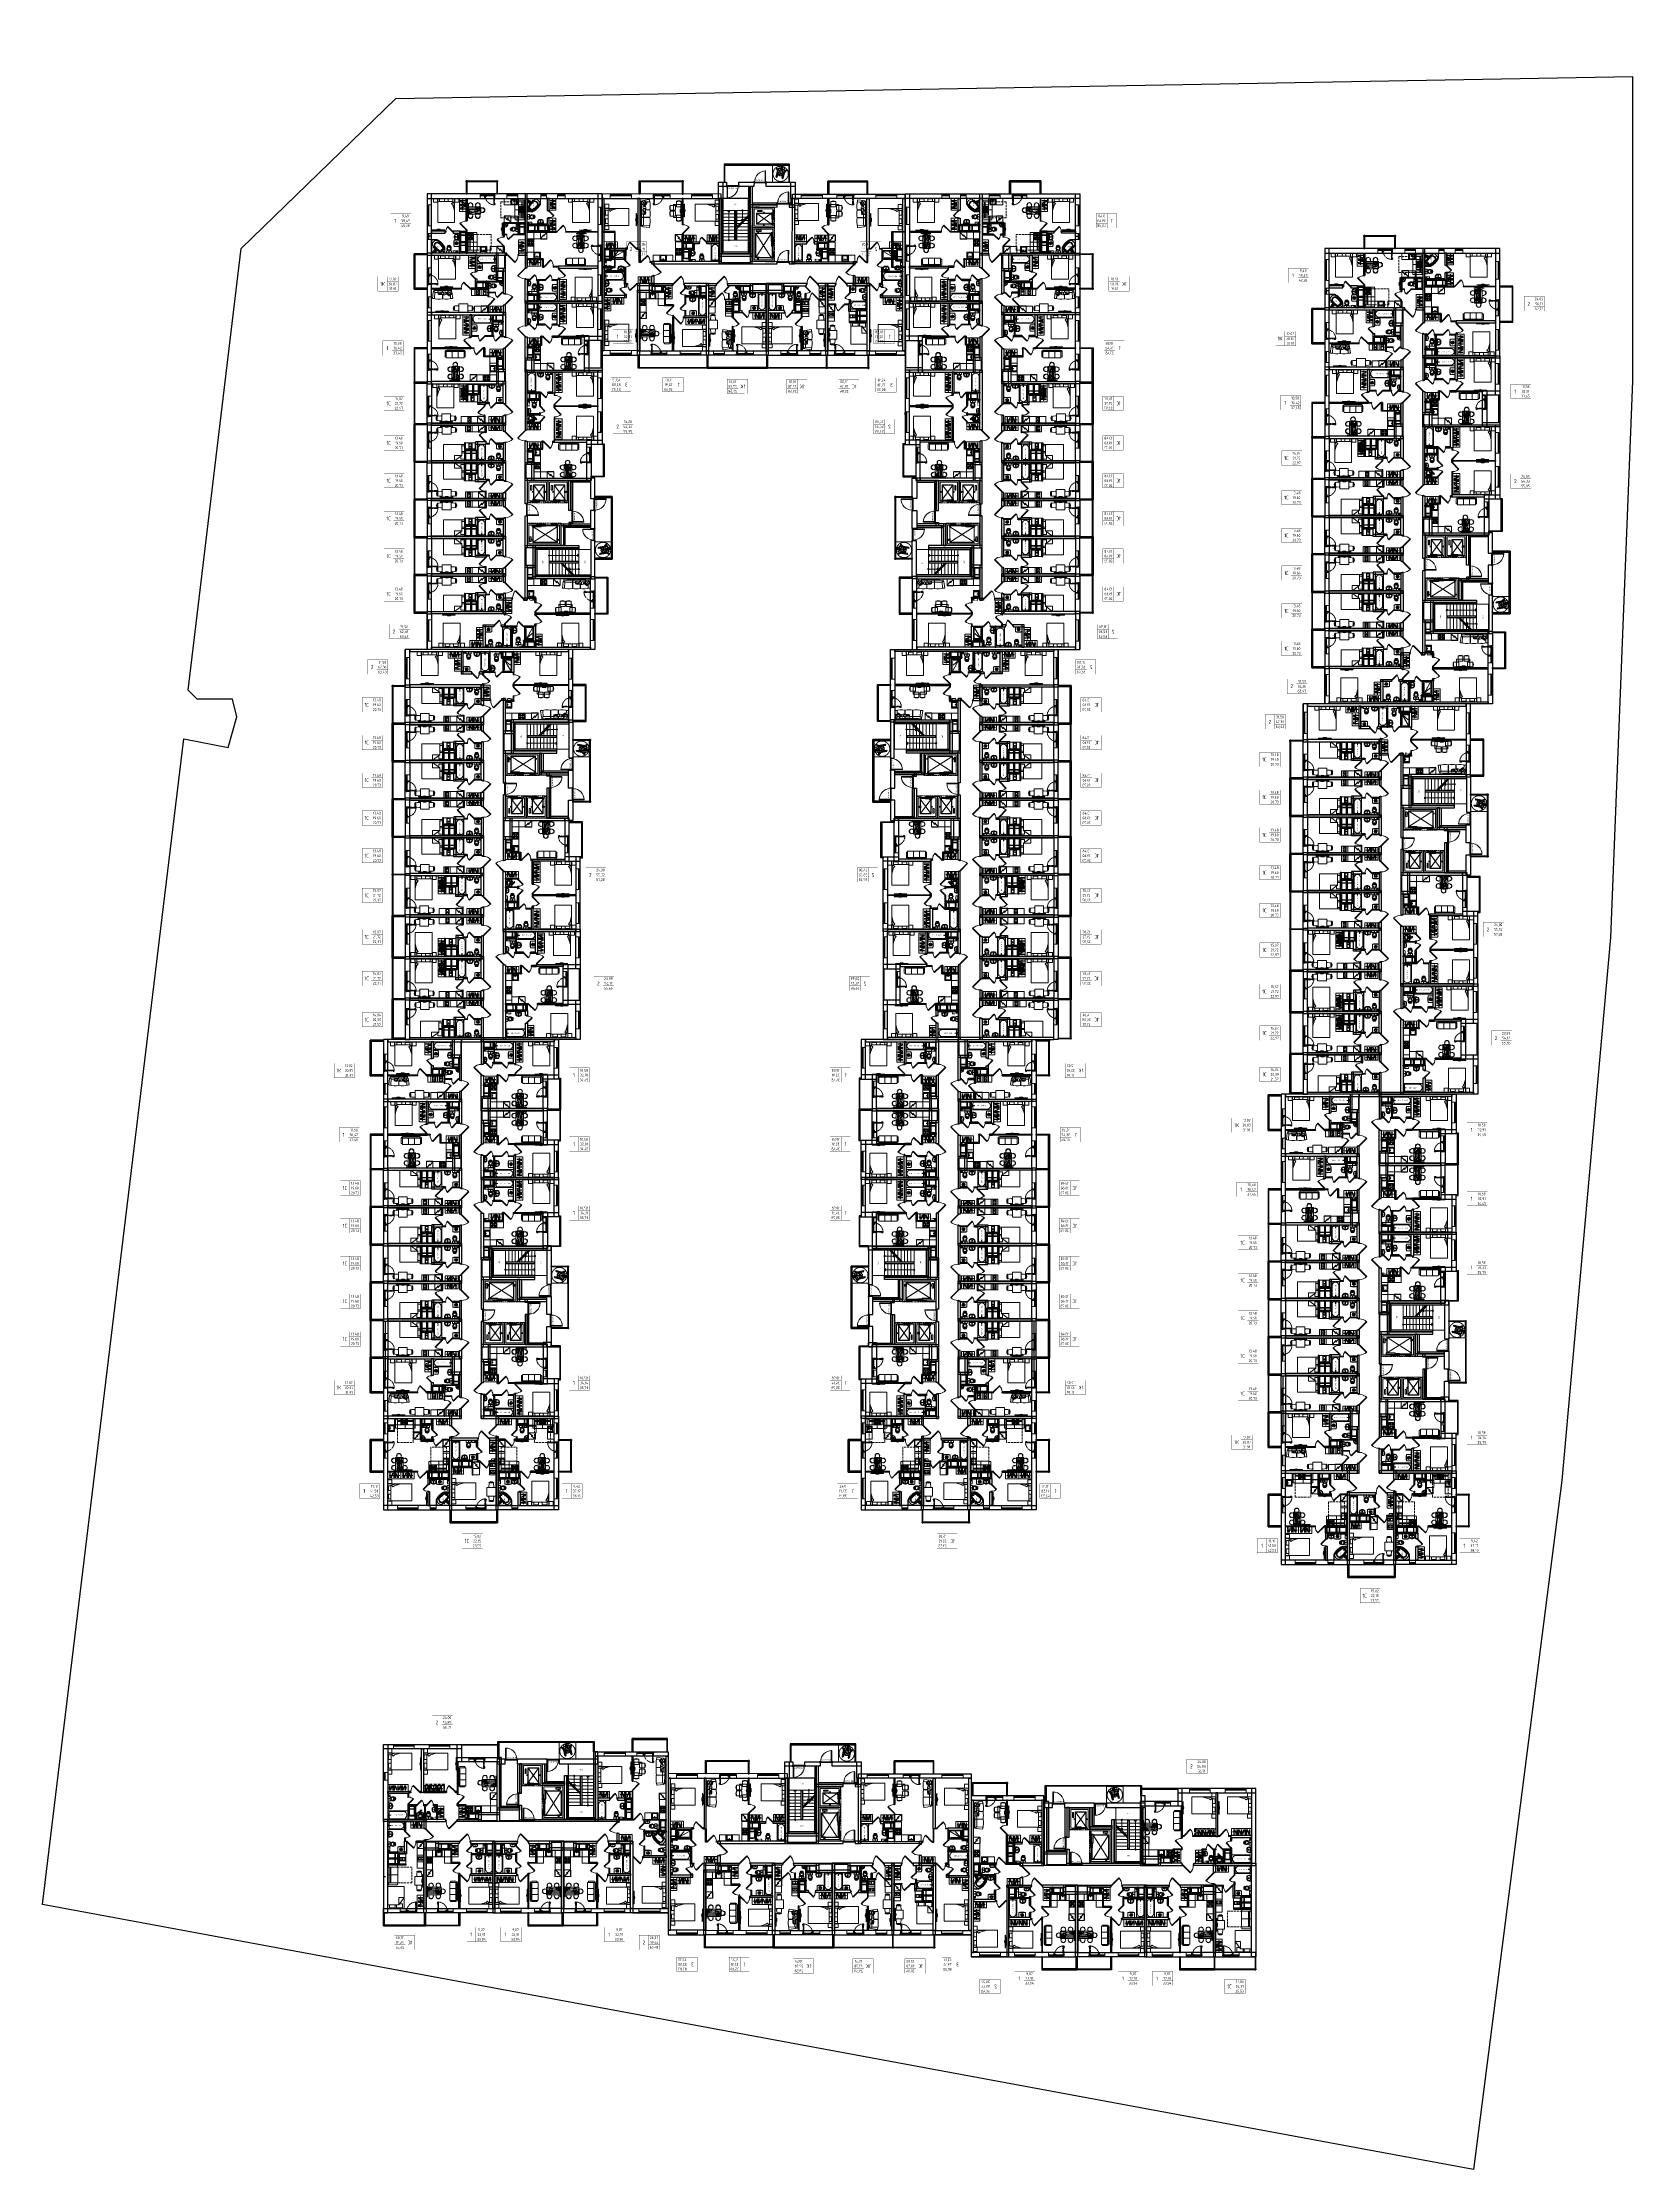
# Model space of a CAD drawing. Header units: millimetres. Extents: x 0 to 145404, y 0 to 194550.
import ezdxf
from ezdxf.enums import TextEntityAlignment as Align

# ---------------------------------------------------------------- set-up
doc = ezdxf.new("R2010")
doc.units = ezdxf.units.MM
for name, pattern in [('( HIDDEN )', [0.375, 0.25, -0.125]), ('200_ШТРИХ', [320, 200, -120]), ('ACAD_ISO02W100', [15, 12, -3]), ('DASHED', [7, 5, -2, 0]), ('ELGO_LTYPE0', [0]), ('Hidden', [1428.75, 952.5, -476.25]), ('HIDDEN2', [0.1875, 0.125, -0.0625]), ('ГОСТ 2.303 5', [24, 20, -1.5, 1, -1.5]), ('секция_тип 7 (18 уч)$0$GOST2.303 4', [7, 5, -2, 0]), ('Штрих 2_4 х 1_5 мм', [3.9, 2.4, -1.5])]:
    doc.linetypes.add(name, pattern=pattern)
for name, color, linetype, lineweight in [('A-DOOR', 7, 'Continuous', 9), ('АР - Вентблок', 36, 'Continuous', 9), ('АР - ВК', 126, 'Continuous', 13), ('АР - Двери', 126, 'Continuous', 9), ('АР - детали окон', 152, 'Continuous', 0), ('АР - Лестница', 152, 'Continuous', 9), ('АР - Лестницы', 46, 'Continuous', 15), ('АР - Лифты', 173, 'Continuous', 9), ('АР - Монолит', 56, 'Continuous', 30), ('АР - Наружная стена', 144, 'Continuous', 30), ('АР - Обор. - Холодильник', 42, 'Continuous', 9), ('АР - Оборуд', 252, 'Continuous', 0), ('АР - Окна', 150, 'Continuous', 9), ('АР - Окна - детали окон', 152, 'Continuous', 9), ('АР - Окна - металл', 152, 'Continuous', 0), ('АР - окна - открывание', 251, 'Continuous', 5), ('АР - Окна - резинки', 30, 'Continuous', 9), ('АР - панель 400', 151, 'Continuous', 30), ('АР - Перегородки 190', 54, 'Continuous', 30), ('АР - Перегородки 80', 32, 'Continuous', 30), ('АР - Сантехника', 150, 'Continuous', 9), ('АР - стекла', 142, 'Continuous', 0), ('АР - утеплитель', 40, 'Continuous', 30), ('АР - утеплитель - штриховка', 30, 'Continuous', 0)]:
    doc.layers.add(name, color=color, linetype=linetype, lineweight=lineweight)
for name, color, linetype, lineweight, true_color in [('Q-SPCQ-1', 9, 'Continuous', 9, 0x808080), ('АР - мебель', 7, 'Continuous', 9, 0x787878), ('АР - оборудование', 7, 'Continuous', 9, 0x787878)]:
    doc.layers.add(name, color=color, linetype=linetype, lineweight=lineweight, true_color=true_color)
doc.styles.add('Arial', font='arial.ttf', dxfattribs={"height": 588.085736})
doc.styles.add('GOST 2.304', font='CS_Gost2304.shx', dxfattribs={"oblique": 15})
doc.styles.add('GOST-2.304_Type-B', font='GOST Common.ttf')
doc.styles.add('ГОСТ 2.304', font='CS_Gost2304.shx')
pattern_1 = [(45, (5e-10, -341.333), (-4.49013, 4.49013), []), (135, (5e-10, -341.333), (-4.49013, -4.49013), [])]
pattern_2 = [(135, (650, -341.333), (4.49013, 4.49013), []), (45, (650, -341.333), (4.49013, -4.49013), [])]

# ---------------------------------------------------------------- blocks, each defined once
blk = doc.blocks.new('A$C6e4c65f3')
blk.add_lwpolyline([(0, 24234), (12925, 130863), (16964, 130056), (17772, 132883), (17368, 134498), (14136, 134498), (13329, 135306), (18175, 175696), (32312, 189429), (145404, 191448), (145404, 163579), (143384, 112688), (138941, 63008), (130863, 0)], close=True)
blk = doc.blocks.new('Ш03 600х1200')
for p, q in [((0, 600), (-1200, 600)), ((-1200, 0), (-1200, 600)), ((0, 0), (-1200, 0)), ((-123, 293), (-1094, 293)), ((-1094, 293), (-1094, 280)), ((-1094, 280), (-123, 280)), ((-988, 66), (-988, 523)), ((-944, 66), (-944, 523)), ((-911, 77), (-772, 512)), ((-869, 63), (-730, 499)), ((-692, 66), (-692, 523)), ((-648, 66), (-648, 523)), ((-583, 66), (-583, 523)), ((-539, 66), (-539, 523)), ((-324, 63), (-463, 499)), ((-282, 77), (-421, 512)), ((-229, 66), (-229, 523)), ((-135, 293), (-229, 293)), ((-229, 293), (-229, 280)), ((-229, 280), (-135, 280)), ((-184, 66), (-184, 523)), ((-135, 280), (-135, 293)), ((-123, 280), (-123, 293)), ((0, 0), (0, 600))]:
    blk.add_line(p, q)
blk = doc.blocks.new('21')
at = {"layer": 'АР - Окна - детали окон'}
h = blk.add_hatch(color=256, dxfattribs=at)
h.dxf.hatch_style = 1
edge = h.paths.add_edge_path(flags=16)
edge.add_arc((-1, -4), 0.188, 176.92735, 231.9383)
edge.add_arc((0, 1), 4.78, 258.75975, 269.05526)
edge.add_arc((0, -6), 1.53, 67.60399, 84.70493, ccw=False)
edge.add_arc((0, -5), 0.848, 42.23237, 64.77112, ccw=False)
edge.add_arc((0, -5), 0.871, 5.58268, 30.48856, ccw=False)
edge.add_arc((-1, -5), 1.36, -4.40562, 1.69531, ccw=False)
edge.add_arc((3, -5), 2.14, 176.20084, 178.67005)
edge.add_arc((-2, -5), 2.19, -2.34609, 0.06138, ccw=False)
edge.add_arc((1, -5), 0.251, 175.54929, 232.5123)
edge.add_arc((1, -5), 0.583, 230.99446, 266.19737)
edge.add_arc((0, 42), 47.2, 271.77593, 274.10336)
edge.add_arc((3, -3), 2.44, 280.29395, 290.50254)
edge.add_arc((3, -5), 0.933, 303.9098, 332.10243)
edge.add_arc((3, -5), 0.75, 346.10227, 373.75335)
edge.add_arc((2, -5), 1.54, 20.91974, 34.34736)
edge.add_arc((2, -6), 2.03, 47.62797, 65.56181)
edge.add_arc((2, -6), 1.73, 70.16436, 107.06178)
edge.add_arc((2, -2), 1.57, 265.53896, 275.96536, ccw=False)
edge.add_arc((2, 1), 4.79, 253.30955, 262.56512, ccw=False)
edge.add_line((1, -4), (0, -4))
edge.add_line((0, -4), (0, -4))
edge.add_line((0, -4), (-1, -4))
edge.add_arc((-1, -4), 0.227, 89.84283, 166.90648)
edge = h.paths.add_edge_path(flags=16)
edge.add_line((1, -1), (0, 0))
edge.add_line((0, 0), (-1, -1))
edge.add_arc((-1, -1), 0.3, 145.38188, 180)
edge.add_arc((-5, -2), 3.96, -12.11337, 12.11337, ccw=False)
edge.add_arc((-1, -3), 0.2, 180, 270)
edge.add_line((-1, -3), (1, -3))
edge.add_arc((1, -3), 0.2, 270, 360)
edge.add_arc((6, -2), 4.89, 170.21262, 189.78738, ccw=False)
edge.add_arc((1, -1), 0.3, 0, 34.61812)
edge = h.paths.add_edge_path()
edge.add_arc((-1, -1), 4.29, 253.14584, 270.21091, ccw=False)
edge.add_arc((-2, -5), 0.078, 187.21996, 251.88859, ccw=False)
edge.add_arc((-3, -5), 0.575, 22.36245, 32.10326)
edge.add_arc((-3, -6), 0.681, 46.4856, 62.43905)
edge.add_arc((-3, -5), 0.453, 65.1275, 159.52981)
edge.add_arc((-3, -5), 0.68, 164.86684, 191.04234)
edge.add_arc((-3, -5), 0.489, 200.54851, 233.19129)
edge.add_arc((-3, -5), 0.541, 232.73271, 253.08335)
edge.add_arc((-3, -5), 0.535, 255.68407, 265.88796)
edge.add_arc((-2, -2), 4.05, 264.89405, 266.30245)
edge.add_arc((-3, -9), 3.05, 84.01114, 86.48096, ccw=False)
edge.add_arc((0, 15), 20.8, 263.80516, 268.12298)
edge.add_line((-1, -6), (2, -6))
edge.add_arc((2, -1), 4.74, 267.7004, 284.22964)
edge.add_arc((3, -4), 1.9, 297.32165, 319.35745)
edge.add_arc((3, -5), 1.53, 329.87397, 391.13598)
edge.add_arc((3, -5), 1.31, 31.35849, 46.26417)
edge.add_arc((2, -6), 3.03, 53.96947, 90.00453)
edge.add_arc((2, -3), 0.529, 186.32562, 283.54769, ccw=False)
edge.add_line((1, -3), (1, -2))
edge.add_arc((2, -2), 0.571, 105.37376, 178.71415, ccw=False)
edge.add_line((2, -1), (2, -1))
edge.add_line((2, -1), (1, 0))
edge.add_arc((0, -1), 1.5, 36.967, 143.033)
edge.add_line((-1, 0), (-2, -1))
edge.add_line((-2, -1), (-2, -1))
edge.add_arc((-2, -2), 0.573, 1.56849, 74.90888, ccw=False)
edge.add_line((-1, -2), (-1, -3))
edge.add_arc((-2, -3), 0.5, 302.49688, 347.45385, ccw=False)
edge.add_arc((-2, -3), 0.5, 269.27782, 302.49048, ccw=False)
edge.add_line((-2, -3), (-2, -3))
edge.add_arc((-2, -3), 0.223, 95.67569, 174.32431)
edge.add_line((-3, -3), (-3, -4))
edge.add_arc((-2, -3), 0.261, 192.23268, 257.76732)
edge.add_line((-2, -4), (-2, -4))
edge.add_arc((-2, -4), 0.2, 0, 90, ccw=False)
edge.add_line((-2, -4), (-2, -4))
edge.add_line((-2, -4), (-2, -4))
edge.add_line((-2, -4), (-2, -4))
edge.add_arc((-1, -4), 0.445, 163.73186, 188.78867)
edge.add_arc((-2, -4), 0.243, 192.46294, 229.20257)
edge.add_arc((-1, -4), 0.333, 227.52603, 240.41923)
edge.add_arc((-1, -4), 0.634, 239.85841, 246.09967)
edge.add_arc((-2, -4), 0.234, 246.1537, 262.68407)
edge.add_arc((-1, -2), 2.23, 263.98945, 271.18882)
edge.add_line((-1, -5), (-1, -5))
edge.add_arc((-1, -7), 2.39, 76.00645, 96.54002, ccw=False)
edge.add_arc((-1, -6), 1.55, 69.00839, 74.5814, ccw=False)
edge.add_arc((0, -5), 0.396, 53.8874, 67.71147, ccw=False)
edge.add_arc((0, -5), 0.408, 27.9155, 54.82353, ccw=False)
edge.add_arc((0, -5), 0.262, -6.04152, 27.22545, ccw=False)
edge.add_arc((0, -5), 0.407, 305.70747, 345.3688, ccw=False)
edge.add_arc((-1, -3), 2.27, 273.79534, 284.45223, ccw=False)
edge.add_arc((-3, 45), 50.4, 272.16713, 272.82636, ccw=False)
at = {"layer": 'АР - Окна - детали окон', "ltscale": 0.5, "flags": 128}
for points in [[(-1, -5, -0.0745984), (-2, -5, -0.2899054), (-2, -5, 0.0425279), (-2, -5, 0.0697227), (-3, -5, 0.4369013), (-3, -5, 0.1147114), (-3, -6, 0.143402), (-3, -6, 0.0890305), (-3, -6, 0.0445523), (-3, -6, 0.0061454), (-3, -6, -0.010777), (-3, -6, 0.0188423), (-1, -6), (2, -6, 0.0722477), (4, -6, 0.0964467), (4, -5, 0.2738599), (4, -4, 0.0651302), (4, -4, 0.1585413), (2, -3, -0.4516332), (1, -3), (1, -2, -0.3313981), (2, -1), (2, -1), (1, 0, 0.4989412), (-1, 0), (-2, -1), (-2, -1, -0.3313981), (-1, -2), (-1, -3, -0.1987172), (-2, -3, -0.1459406), (-2, -3), (-2, -3, 0.3573069), (-3, -3), (-3, -4, 0.2940062), (-2, -4), (-2, -4, -0.4142136), (-2, -4), (-2, -4), (-2, -4), (-2, -4, 0.1097687), (-2, -4, 0.1616943), (-2, -5, 0.0563166), (-2, -5, 0.0272394), (-2, -5, 0.0722527), (-2, -5, 0.0314235), (-1, -5), (-1, -5, -0.0898351), (0, -5, -0.0243217), (0, -5, -0.0603921), (0, -5, -0.1179509), (0, -5, -0.1461827), (0, -5, -0.1748037), (0, -5, -0.046533), (-1, -5, -0.0028765)], [(1, -1), (0, 0), (-1, -1, 0.1522094), (-1, -1, -0.1061046), (-1, -3, 0.4142136), (-1, -3), (1, -3, 0.4142136), (1, -3, -0.0856193), (1, -1, 0.1522094)], [(-1, -4, 0.2447491), (-1, -4, 0.0449529), (0, -4, -0.0747557), (0, -4, -0.0986621), (1, -4, -0.1091022), (1, -5, -0.0266266), (1, -5, 0.0107744), (1, -5, -0.0105049), (1, -5, 0.2537959), (1, -5, 0.1548212), (1, -5, 0.0101557), (3, -5, 0.0445728), (3, -5, 0.1236379), (4, -5, 0.1212395), (4, -5, 0.0586562), (4, -4, 0.0784112), (3, -4, 0.1624009), (2, -4, -0.0455252), (2, -4, -0.040407), (1, -4), (0, -4), (0, -4), (-1, -4, 0.3495273)]]:
    blk.add_lwpolyline(points, format="xyb", close=True, dxfattribs=at)
blk = doc.blocks.new('пф 1')
at = {"layer": 'АР - Окна - детали окон', "linetype": 'Continuous', "ltscale": 0.5}
h = blk.add_hatch(color=252, dxfattribs=at)
h.dxf.hatch_style = 1
edge = h.paths.add_edge_path()
edge.add_line((4, 2), (4, 17))
edge.add_arc((4, 17), 0.5, 90, 179.98601, ccw=False)
edge.add_line((4, 17), (28, 17))
edge.add_line((28, 17), (28, 19))
edge.add_line((28, 19), (4, 19))
edge.add_arc((4, 17), 2, 90, 179.9965)
edge.add_line((2, 17), (2, 2))
edge.add_line((2, 2), (2, -12))
edge.add_arc((4, -12), 2, 180, 270)
edge.add_line((4, -14), (28, -14))
edge.add_line((28, -14), (28, -13))
edge.add_line((28, -13), (4, -13))
edge.add_arc((4, -12), 0.5, 180, 270, ccw=False)
edge.add_line((4, -12), (4, 2))
at = {"layer": 'АР - Окна - детали окон', "linetype": 'Continuous', "ltscale": 0.5, "flags": 128}
for points in [[(32, 7), (31, -16, 0.4296339), (33, -19), (50, -19, -0.3888787), (50, -19), (50, -20), (49, -20, 0.4142136), (49, -20), (49, -22, 0.4142136), (50, -23), (52, -23, 0.1989111), (52, -22), (54, -21), (54, -20, 0.4142136), (53, -20), (53, -20), (53, -19, -0.2446998), (53, -18), (54, -18), (55, -18, -0.4142136), (56, -18), (56, -22), (43, -35, -0.1989128), (41, -36), (-7, -36, -0.4142135), (-7, -35), (-7, -31), (-6, -30), (-6, -30), (-5, -30), (-5, -33, 0.4142135), (-5, -34), (-1, -34, 0.4142136), (0, -33), (0, -24, 0.4142136), (-1, -23), (-5, -23, 0.4142136), (-5, -24), (-5, -27), (-6, -27), (-6, -27), (-7, -26), (-7, -20), (-6, -19), (-5, -19), (-5, -21, 0.4142136), (-5, -22), (-1, -22, 0.4142136), (0, -21), (0, 21, 0.4142136), (-1, 21), (-5, 21, 0.4142136), (-5, 21), (-5, 18), (-6, 18), (-7, 19), (-7, 26), (-6, 27), (-6, 27), (-5, 26), (-5, 24, 0.4142136), (-5, 23), (-1, 23, 0.4142136), (0, 24), (0, 33, 0.4142136), (-1, 34), (-5, 34, 0.4142136), (-5, 33), (-5, 30), (-6, 30), (-6, 30), (-7, 31), (-7, 35, -0.4142136), (-7, 35), (35, 35, -0.4142136), (36, 35), (36, 33, -0.7207612), (33, 32), (31, 32, 0.4142136), (31, 32), (31, 10, 0.4142136), (31, 9), (32, 9), (33, 9, 0.4142136), (34, 10), (34, 13), (34, 13, -0.4142136), (36, 11), (36, 8, -0.4663077), (35, 8), (33, 8, 0.4504672)], [(2, 33, -0.4142136), (2, 33), (20, 33, -0.4142136), (20, 33), (20, 21, -0.4142136), (20, 20), (2, 20, -0.4142136), (2, 21)], [(29, -16, -0.3989595), (29, -17), (13, -17, -0.4142136), (13, -16), (13, -15, 1), (12, -15), (12, -16, -0.4142136), (11, -17), (2, -17, -0.4142136), (2, -16), (2, 19, -0.4142136), (2, 19), (28, 19, -0.4142136), (29, 19), (29, 10, 0.2531713), (30, 8, -0.2671474), (30, 7)], [(29, 21, -0.4142136), (28, 20), (21, 20, -0.4142136), (21, 21), (21, 33, -0.4142136), (21, 33), (28, 33, -0.4142136), (29, 32)], [(2, -18, -0.4142136), (2, -17), (29, -17, -0.4296339), (29, -18), (28, -33, -0.3989596), (28, -33), (2, -33, -0.4142135), (2, -32)], [(41, -33, -0.1989128), (41, -33), (30, -33, -0.4296339), (29, -32), (30, -20, -0.5993709), (31, -20, 0.1617362), (33, -21), (46, -21, -0.4142136), (47, -21), (47, -22, 0.2836264), (49, -24, -0.5113893), (49, -25)]]:
    blk.add_lwpolyline(points, format="xyb", close=True, dxfattribs=at)
at = {"layer": 'АР - Окна - детали окон', "color": 252, "linetype": 'Continuous', "ltscale": 0.5, "flags": 128}
blk.add_lwpolyline([(4, 2), (4, 17, -0.4141421), (4, 17), (28, 17), (28, 19), (4, 19, 0.4141957), (2, 17), (2, 2), (2, -12, 0.4142136), (4, -14), (28, -14), (28, -13), (4, -13, -0.4142136), (4, -12)], format="xyb", close=True, dxfattribs=at)
blk = doc.blocks.new('22')
at = {"layer": 'АР - Окна - детали окон'}
h = blk.add_hatch(color=256, dxfattribs=at)
h.dxf.hatch_style = 1
edge = h.paths.add_edge_path()
edge.add_arc((-2, 1), 0.284, 74.65427, 152.3564)
edge.add_arc((-2, 1), 0.221, 160.96754, 229.99489)
edge.add_arc((-4, -2), 3.59, 34.87901, 56.06991, ccw=False)
edge.add_arc((-3, -1), 2.15, 25.27522, 30.26421, ccw=False)
edge.add_arc((-1, 0), 0.169, 205.27522, 256.9896)
edge.add_arc((1, 5), 5.27, 256.9896, 260.72518)
edge.add_arc((0, 1), 1.63, 260.72518, 279.27482)
edge.add_arc((0, 2), 2.55, 279.27482, 285.74086)
edge.add_arc((0, 0), 0.223, 285.74086, 335.66368)
edge.add_arc((3, -1), 2.29, 139.44649, 155.66368, ccw=False)
edge.add_arc((5, -3), 5.14, 130.55351, 139.44649, ccw=False)
edge.add_arc((1, 1), 0.174, 305.32463, 426.57929)
edge.add_arc((1, 1), 0.315, 61.25292, 92.00045)
edge.add_line((1, 1), (1, 1))
edge.add_line((1, 1), (1, 2))
edge.add_arc((1, 2), 0.164, 345.44665, 359.83265, ccw=False)
edge.add_arc((2, 2), 0.433, 122.51953, 179.08043, ccw=False)
edge.add_arc((2, 2), 0.5, 90, 126.59983, ccw=False)
edge.add_line((2, 2), (2, 2))
edge.add_arc((2, 3), 0.316, 284.0951, 311.12785)
edge.add_arc((2, 3), 0.305, 297.02389, 411.24004)
edge.add_arc((1, -1), 3.98, 73.1144, 83.87885)
edge.add_line((2, 3), (0, 3))
edge.add_arc((0, 3), 0.287, 198.28742, 263.13462, ccw=False)
edge.add_line((0, 3), (-1, 4))
edge.add_arc((-1, 4), 0.172, 26.01292, 63.98708)
edge.add_line((-1, 4), (-1, 4))
edge.add_arc((-2, 3), 1.08, 58.38078, 85.30319)
edge.add_arc((-2, 4), 0.715, 85.30319, 104.62943)
edge.add_arc((-2, 4), 0.803, 104.62943, 122.54574)
edge.add_arc((-3, 5), 0.829, 269.31786, 302.54574, ccw=False)
edge.add_arc((-3, 4), 0.169, 249.31857, 269.31786, ccw=False)
edge.add_arc((-3, 4), 0.0203, 68.10843, 248.10843, ccw=False)
edge.add_line((-3, 4), (-2, 5))
edge.add_arc((-5, 12), 7.96, 290.44024, 297.36086)
edge.add_arc((-1, 5), 0.313, 81.69608, 117.36086, ccw=False)
edge.add_line((-1, 5), (0, 5))
edge.add_arc((0, 5), 0.409, 244.88142, 275.91989)
edge.add_arc((0, 7), 2.46, 275.91989, 280.20179)
edge.add_arc((1, 5), 0.293, 280.20179, 323.36033)
edge.add_arc((1, 5), 0.168, 323.36033, 362.79128)
edge.add_arc((1, 5), 0.138, 2.79128, 51.19698)
edge.add_arc((0, 4), 1.01, 63.09729, 91.37784)
edge.add_line((0, 5), (-6, 5))
edge.add_arc((-6, 5), 0.809, 88.21971, 100.52513)
edge.add_arc((-6, 5), 0.12, 100.52513, 163.08156)
edge.add_arc((-6, 5), 0.0725, 163.08156, 244.65802)
edge.add_arc((-6, 7), 1.67, 244.65802, 248.85718)
edge.add_arc((-8, 0), 5.97, 61.63095, 68.85718, ccw=False)
edge.add_arc((-6, 3), 1.72, 24.43008, 63.57486, ccw=False)
edge.add_arc((-4, 5), 1.27, 210.45658, 271.80484)
edge.add_arc((-3, 2), 1.33, 77.02309, 102.97691, ccw=False)
edge.add_line((-3, 3), (-2, 3))
edge.add_arc((-2, 2), 0.532, 6.65476, 54.91037, ccw=False)
edge.add_line((-2, 2), (-1, 1))
edge = h.paths.add_edge_path(flags=16)
edge.add_line((0, 3), (-1, 3))
edge.add_arc((-1, 3), 0.235, 90, 114.12113)
edge.add_arc((-1, 3), 0.132, 135.08388, 189.6659)
edge.add_line((-1, 3), (-1, 2))
edge.add_arc((-1, 1), 0.761, -11.84747, 11.86622, ccw=False)
edge.add_line((-1, 1), (-1, 1))
edge.add_arc((0, 1), 0.578, 167.91833, 197.22323)
edge.add_arc((2, 2), 3.24, 197.22323, 202.6633)
edge.add_arc((0, 0), 0.244, 202.6633, 263.69741)
edge.add_arc((0, 0), 0.164, 14.06974, 83.69741, ccw=False)
edge.add_arc((0, 0), 0.18, 205.49798, 334.50202)
edge.add_arc((0, 0), 0.164, 96.30259, 165.93026, ccw=False)
edge.add_arc((0, 0), 0.244, 276.30259, 337.3367)
edge.add_arc((-2, 2), 3.24, 337.3367, 342.77677)
edge.add_arc((0, 1), 0.578, 342.77677, 372.08167)
edge.add_line((1, 1), (1, 1))
edge.add_arc((1, 1), 0.761, 168.13378, 191.84747, ccw=False)
edge.add_line((1, 2), (1, 3))
edge.add_arc((1, 3), 0.132, 350.3341, 404.91612)
edge.add_arc((1, 3), 0.235, 65.87887, 90)
edge.add_line((1, 3), (0, 3))
edge = h.paths.add_edge_path(flags=16)
edge.add_line((-3, 5), (-4, 5))
edge.add_arc((-4, 17), 11.8, 265.96429, 270, ccw=False)
edge.add_arc((-5, 7), 1.58, 258.00839, 265.96429, ccw=False)
edge.add_arc((-5, 5), 0.0517, 78.00839, 165.90293)
edge.add_line((-5, 5), (-5, 5))
edge.add_line((-5, 5), (-5, 5))
edge.add_arc((-5, 4), 0.634, 46.43343, 82.0528, ccw=False)
edge.add_line((-5, 5), (-4, 4))
edge.add_arc((-4, 5), 0.75, 208.29761, 245.15968)
edge.add_arc((-3, 6), 2.04, 252.15473, 276.3171)
edge.add_arc((-4, -3), 7.4, 67.6982, 81.11526, ccw=False)
edge.add_arc((-1, 4), 0.264, 252.51195, 331.61168)
edge.add_arc((-1, 4), 0.288, 331.61168, 401.27441)
edge.add_line((-1, 4), (-1, 4))
edge.add_arc((-2, 4), 0.152, 34.23112, 109.96827)
edge.add_line((-2, 4), (-2, 4))
edge.add_arc((-3, 5), 1.4, 264.69319, 282.70016, ccw=False)
edge.add_arc((-3, 5), 0.645, 236.08756, 264.69319, ccw=False)
edge.add_arc((-3, 4), 0.276, 180.3567, 236.08756, ccw=False)
edge.add_arc((-3, 4), 0.164, 106.78126, 180.3567, ccw=False)
edge.add_line((-3, 5), (-2, 5))
edge.add_arc((-3, 5), 0.533, 290.70425, 307.95284)
edge.add_arc((-2, 5), 0.0421, 307.95284, 415.08969)
edge.add_arc((-3, 5), 0.415, 55.08969, 87.57207)
edge.add_line((-3, 5), (-3, 5))
at = {"layer": 'АР - Окна - детали окон', "ltscale": 0.5, "flags": 128}
for points in [[(-1, 1, 0.3526565), (-2, 1, 0.3106391), (-2, 1, -0.0927272), (-1, 0, -0.021772), (-1, 0, 0.2295559), (-1, 0, 0.016301), (0, 0, 0.0811153), (0, 0, 0.0282209), (1, 0, 0.2213414), (1, 0, -0.0708792), (1, 0, -0.0388224), (2, 1, 0.5846728), (2, 1, 0.1349721), (1, 1), (1, 1), (1, 2, -0.0628533), (1, 2, -0.2519291), (2, 2, -0.1610684), (2, 2), (2, 2, 0.1185027), (2, 2, 0.5441775), (3, 3, 0.0470033), (2, 3), (0, 3, -0.2907502), (0, 3), (-1, 4, 0.1672267), (-1, 4), (-1, 4, 0.1180145), (-2, 5, 0.0845271), (-2, 5, 0.0783343), (-2, 4, -0.1460085), (-3, 4, -0.0874855), (-3, 4, -1), (-3, 4), (-2, 5, 0.0302061), (-1, 5, -0.1568854), (-1, 5), (0, 5, 0.136265), (0, 5, 0.0186855), (1, 5, 0.1905727), (1, 5, 0.1737679), (1, 5, 0.2144074), (1, 5, 0.1240273), (0, 5), (-6, 5, 0.0537442), (-6, 5, 0.2799409), (-6, 5, 0.3717797), (-6, 5, 0.0183243), (-6, 5, -0.0315408), (-6, 5, -0.1724819), (-5, 4, 0.2742645), (-4, 3, -0.1137315), (-3, 3), (-2, 3, -0.2137225), (-2, 2)], [(-3, 5), (-4, 5, -0.0176109), (-5, 5, -0.0347281), (-5, 5, 0.403491), (-5, 5), (-5, 5), (-5, 5, -0.1566824), (-5, 5), (-4, 4, 0.1622426), (-4, 4, 0.1058206), (-3, 4, -0.05861), (-1, 3, 0.359528), (-1, 4, 0.3136816), (-1, 4), (-1, 4, 0.3430452), (-2, 4), (-2, 4, -0.0787323), (-3, 4, -0.1254678), (-3, 4, -0.248081), (-3, 4, -0.3325367), (-3, 5), (-2, 5, 0.0754036), (-2, 5, 0.5047906), (-2, 5, 0.1426878), (-3, 5)], [(0, 3), (-1, 3, 0.1056387), (-1, 3, 0.2427663), (-1, 3), (-1, 2, -0.1038414), (-1, 1), (-1, 1, 0.1285682), (-1, 1, 0.0237412), (-1, 0, 0.2727912), (0, 0, -0.3135136), (0, 0, 0.6309777), (0, 0, -0.3135136), (0, 0, 0.2727912), (0, 0, 0.0237412), (1, 1, 0.1285682), (1, 1), (1, 1, -0.1038414), (1, 2), (1, 3, 0.2427663), (1, 3, 0.1056387), (1, 3)]]:
    blk.add_lwpolyline(points, format="xyb", close=True, dxfattribs=at)
blk = doc.blocks.new('23')
at = {"layer": 'АР - Окна - детали окон'}
h = blk.add_hatch(color=256, dxfattribs=at)
h.dxf.hatch_style = 1
edge = h.paths.add_edge_path()
edge.add_arc((-8, 5), 7.81, 288.60768, 322.2094)
edge.add_arc((-2, 0), 0.3, 90, 147.79182, ccw=False)
edge.add_line((-2, 0), (2, 0))
edge.add_arc((2, 0), 0.3, 20.00031, 90, ccw=False)
edge.add_line((2, 0), (2, -1))
edge.add_arc((3, -1), 0.671, 200.00031, 360.00013)
edge.add_line((4, -1), (4, 1))
edge.add_arc((4, 1), 0.2, 360, 450)
edge.add_line((4, 1), (3, 1))
edge.add_arc((3, 1), 0.2, 180.00027, 270, ccw=False)
edge.add_line((3, 1), (3, 2))
edge.add_arc((3, 2), 0.2, 90, 180.00055, ccw=False)
edge.add_line((3, 2), (3, 2))
edge.add_arc((3, 3), 0.5, 270, 450)
edge.add_line((3, 3), (3, 3))
edge.add_arc((3, 2), 1.2, 90, 172.84762)
edge.add_arc((1, 2), 0.513, 187.15236, 352.84762, ccw=False)
edge.add_arc((-1, 2), 1.2, 7.1524, 90.00002)
edge.add_line((-1, 3), (-1, 3))
edge.add_arc((-1, 2), 0.5, 89.99989, 269.99989)
edge.add_line((-1, 2), (-1, 2))
edge.add_arc((-1, 2), 0.2, -0.00055, 90, ccw=False)
edge.add_line((0, 2), (0, 2))
edge.add_arc((-1, 2), 0.5, -89.99999, 0.00001, ccw=False)
edge.add_line((-1, 1), (-3, 1))
edge.add_arc((-3, 1), 0.3, 90, 164.30523)
edge.add_arc((-9, 3), 6.21, 300.54296, 337.22208, ccw=False)
edge.add_arc((-6, -2), 0.35, 127.87019, 294.43385)
at = {"layer": 'АР - Окна - детали окон', "linetype": 'Continuous', "ltscale": 0.5, "flags": 128}
blk.add_lwpolyline([(-6, -3, 0.1476748), (-2, 0, -0.2576487), (-2, 0), (2, 0, -0.3152973), (2, 0), (2, -1, 0.8390983), (4, -1), (4, 1, 0.4142136), (4, 1), (3, 1, -0.4142122), (3, 1), (3, 2, -0.4142164), (3, 2), (3, 2, 1), (3, 3), (3, 3, 0.378106), (2, 2, -0.8823576), (1, 2, 0.378106), (-1, 3), (-1, 3, 1), (-1, 2), (-1, 2, -0.4142164), (0, 2), (0, 2, -0.4142136), (-1, 1), (-3, 1, 0.3360769), (-4, 1, -0.1614234), (-6, -2, 0.8891194)], format="xyb", close=True, dxfattribs=at)
blk = doc.blocks.new('25')
at = {"layer": 'АР - Окна - детали окон'}
h = blk.add_hatch(color=256, dxfattribs=at)
h.dxf.hatch_style = 1
edge = h.paths.add_edge_path()
edge.add_arc((-2, -4), 0.5, 359.99802, 450)
edge.add_line((-2, -4), (-3, -4))
edge.add_line((-3, -4), (-3, -3))
edge.add_line((-3, -3), (0, -3))
edge.add_arc((0, -2), 0.5, 270, 350)
edge.add_line((0, -3), (0, -1))
edge.add_arc((0, 0), 0.5, 349.99999, 505)
edge.add_line((-1, 0), (-2, -2))
edge.add_arc((-2, -1), 1, 270, 325.00002, ccw=False)
edge.add_line((-2, -2), (-4, -2))
edge.add_arc((-4, -1), 1.56, 250.04414, 276.3848, ccw=False)
edge.add_arc((-2, 7), 8.99, 234.41848, 254.40002, ccw=False)
edge.add_arc((-7, 0), 0.198, 87.85588, 245.09884, ccw=False)
edge.add_line((-7, 0), (-6, 0))
edge.add_arc((-6, 0), 0.499, 273.04816, 453.04812)
edge.add_line((-6, 1), (-10, 1))
edge.add_arc((-10, 0), 0.265, 112.42071, 199.3719)
edge.add_arc((-16, -5), 8.22, 25.48881, 43.64991, ccw=False)
edge.add_arc((-9, -2), 0.3, 191.52078, 270)
edge.add_line((-9, -2), (-7, -2))
edge.add_line((-7, -2), (-6, -3))
edge.add_line((-6, -3), (-6, -4))
edge.add_line((-6, -4), (-6, -4))
edge.add_arc((-6, -4), 0.5, 90, 180)
edge.add_line((-7, -4), (-7, -5))
edge.add_arc((-6, -5), 0.5, 180, 277.98902)
edge.add_arc((-6, -4), 1.5, 277.98902, 345.81082)
edge.add_arc((-4, -4), 0.5, 14.19019, 165.81082, ccw=False)
edge.add_arc((-2, -4), 1.5, 194.19019, 262.01299)
edge.add_arc((-2, -5), 0.5, 262.01299, 360)
edge.add_line((-2, -5), (-2, -4))
at = {"layer": 'АР - Окна - детали окон', "ltscale": 0.5, "flags": 128}
blk.add_lwpolyline([(-2, -4, 0.4142237), (-2, -4), (-3, -4), (-3, -3), (0, -3, 0.3639702), (0, -3), (0, -1, 0.8025849), (-1, 0), (-2, -2, -0.2446985), (-2, -2), (-4, -2, -0.1154416), (-5, -2, -0.0874075), (-7, -1, -0.8188036), (-7, 0), (-6, 0, 0.9999997), (-6, 1), (-10, 1, 0.3987127), (-10, 0, -0.079409), (-9, -2, 0.3564735), (-9, -2), (-7, -2), (-6, -3), (-6, -4), (-6, -4, 0.4142136), (-7, -4), (-7, -5, 0.4556684), (-6, -5, 0.3048807), (-5, -4, -0.7786233), (-4, -4, 0.3048854), (-3, -5, 0.4556578), (-2, -5)], format="xyb", close=True, dxfattribs=at)
blk = doc.blocks.new('пф 22')
at = {"layer": 'АР - Окна - детали окон', "linetype": 'ByBlock', "ltscale": 100}
h = blk.add_hatch(color=252, dxfattribs=at)
h.dxf.hatch_style = 1
edge = h.paths.add_edge_path()
edge.add_line((0, 0), (0, -15))
edge.add_arc((0, -15), 0.5, 270, 359.98601, ccw=False)
edge.add_line((0, -15), (-24, -15))
edge.add_line((-24, -15), (-24, -17))
edge.add_line((-24, -17), (0, -17))
edge.add_arc((0, -15), 2, 270, 359.9965)
edge.add_line((2, -15), (2, 0))
edge.add_line((2, 0), (2, 14))
edge.add_arc((0, 14), 2, 0, 90)
edge.add_line((0, 16), (-24, 16))
edge.add_line((-24, 16), (-24, 15))
edge.add_line((-24, 15), (0, 15))
edge.add_arc((0, 14), 0.5, 0, 90, ccw=False)
edge.add_line((0, 14), (0, 0))
at = {"layer": 'АР - Окна - детали окон', "linetype": 'Continuous', "ltscale": 0.5, "flags": 128}
for points in [[(10, -37, 0.4142136), (11, -36), (11, -34, 0.7207612), (8, -34), (6, -34, -0.4142136), (6, -33), (6, -11, -0.4142136), (6, -11), (8, -11, -0.4142136), (9, -11), (9, -14), (9, -14, 0.4142136), (11, -13), (11, -9, 0.4663076), (10, -9), (7, -9, -0.4504671), (7, -9), (6, 15, -0.4296339), (8, 17), (24, 17, 0.3888787), (25, 18), (25, 18), (24, 18, -0.4142136), (24, 19), (24, 21, -0.4142136), (25, 22), (26, 22, -0.1989111), (27, 21), (28, 20), (28, 19, -0.4142136), (28, 18), (27, 18), (27, 18, 0.2447), (28, 17), (29, 16), (30, 16, 0.4142136), (30, 17), (30, 20), (17, 34, 0.1989126), (16, 34), (-26, 34, 0.4142137), (-26, 34), (-26, 32, 0.4142136), (-26, 31), (-25, 31, -0.4142134), (-24, 31), (-24, 19, -0.4142137), (-25, 19), (-27, 19, 0.4142136), (-28, 18), (-28, 5), (-25, 5), (-25, 3), (-21, 3), (-21, 4, -0.5223603), (-21, 4), (-16, 3, -0.3137495), (-16, 2), (-16, -2, -0.377965), (-16, -5), (-16, -9, -0.3137495), (-16, -10), (-21, -11, -0.5223603), (-21, -11), (-21, -10), (-25, -10), (-25, -12), (-28, -12), (-28, -19, -0.4142136), (-28, -20), (-42, -20, 0.3888804), (-43, -20), (-43, -21), (-42, -21, -0.4142136), (-42, -21), (-42, -23, -0.4142136), (-42, -24), (-46, -24, -0.4142136), (-47, -23), (-47, -21, -0.4142136), (-46, -21), (-45, -21), (-45, -20, 0.3888761), (-46, -20), (-48, -20, 0.4142136), (-48, -20), (-48, -35, 0.4142136), (-47, -37)], [(4, 16, 0.4814801), (3, 17), (-25, 17, 0.4142136), (-26, 16), (-26, 7, 0.4142136), (-25, 7), (-21, 7), (-16, 5, -0.313749), (-14, 2), (-14, 0, 0.2360676), (-14, 0), (-10, -3, -0.5), (-10, -4), (-14, -7, 0.236068), (-14, -7), (-14, -9, -0.3137494), (-16, -12), (-21, -14), (-25, -14, 0.4142136), (-26, -14), (-26, -19, 0.4142136), (-25, -19), (-8, -19, 0.4142136), (-7, -19), (-7, -17, -1), (-6, -17), (-6, -19, 0.4142136), (-6, -19), (3, -19, 0.4142136), (4, -19), (4, -11, -0.2531711), (5, -9, 0.2671472), (5, -9), (4, 15, -0.069223)], [(-22, 18, 0.4142134), (-22, 17), (4, 17, 0.2504919), (4, 18, -0.0852999), (5, 19, 0.2504918), (5, 19), (5, 31, 0.3989594), (4, 32), (-22, 32, 0.4142139), (-22, 31)], [(8, 19), (21, 19, 0.4142136), (22, 20), (22, 21, -0.2836257), (23, 23, 0.5113885), (23, 24), (16, 32, 0.1989126), (15, 32), (6, 32, 0.4296341), (6, 31), (6, 20, 0.460737), (7, 19, -0.052185)], [(-40, -26, 0.5718903), (-41, -25, -0.1274789), (-42, -26), (-46, -26, 0.4142136), (-46, -26), (-46, -34, 0.4142136), (-46, -34), (-41, -34, 0.4142136), (-40, -34)], [(-28, -22), (-39, -22, 0.4142136), (-40, -22), (-40, -34, 0.4142136), (-39, -34), (-27, -34, 0.4142136), (-26, -34), (-26, -22, 0.540575), (-27, -21, -0.1032438)], [(4, -20, 0.4142136), (3, -20), (-25, -20, 0.4142136), (-26, -20), (-26, -34, 0.4142136), (-25, -34), (3, -34, 0.4142136), (4, -34)], [(-14, -5), (-14, -6), (-11, -3), (-14, -1), (-14, -2, -0.377965)]]:
    blk.add_lwpolyline(points, format="xyb", close=True, dxfattribs=at)
at = {"layer": 'АР - Окна - детали окон', "color": 252, "linetype": 'Continuous', "ltscale": 0.5, "flags": 128}
blk.add_lwpolyline([(0, 0), (0, -15, -0.4141421), (0, -15), (-24, -15), (-24, -17), (0, -17, 0.4141957), (2, -15), (2, 0), (2, 14, 0.4142136), (0, 16), (-24, 16), (-24, 15), (0, 15, -0.4142136), (0, 14)], format="xyb", close=True, dxfattribs=at)
blk = doc.blocks.new('пф 33')
at = {"layer": 'АР - Окна - детали окон', "color": 30, "linetype": 'Continuous', "ltscale": 0.5, "flags": 128}
blk.add_lwpolyline([(0, 20), (-4, 20), (-4, 22), (-6, 22), (-6, 17), (-9, 17), (-9, 15), (-4, 15), (-4, 7), (-8, 7), (-8, 5), (-8, 5), (-4, 5), (-4, -13), (-1, -17), (0, -17, 0.4142136), (0, -17), (0, 19, 0.4142136)], format="xyb", close=True, dxfattribs=at)
at = {"layer": 'АР - Окна - детали окон', "color": 126, "linetype": 'Continuous', "ltscale": 0.5, "flags": 128}
for points in [[(8, 14), (2, 14), (0, 13), (0, 4), (2, 2), (8, 2)], [(7, 13), (2, 13), (1, 12), (1, 4), (2, 3), (7, 3)], [(8, -2), (2, -2), (0, -3), (0, -12), (2, -14), (8, -14)], [(7, -3), (2, -3), (1, -4), (1, -12), (2, -13), (7, -13)]]:
    blk.add_lwpolyline(points, close=True, dxfattribs=at)
blk = doc.blocks.new('пф 44')
at = {"layer": 'АР - Окна - детали окон', "linetype": 'Continuous', "ltscale": 0.5, "flags": 128}
for points in [[(0, -13), (0, -2, 2.1544569), (-1, -1), (-1, -14, 0.4142135), (1, -17), (7, -17, -0.4142136), (8, -18), (8, -18, -0.4142142), (7, -19), (4, -19), (1, -22), (1, -22, 0.4931435), (1, -22), (2, -22, -0.4931461), (4, -23), (4, -25), (3, -26), (16, -26, 0.1989124), (17, -25), (23, -19, 0.1989124), (23, -18), (23, -16, 0.4142136), (23, -15), (21, -15, 0.4142136), (20, -16), (20, -16), (21, -16, -0.4142136), (22, -17), (22, -18, -0.1989124), (21, -18), (19, -21, -0.4142149), (18, -21), (17, -19, -0.1989124), (16, -18), (16, -17, -0.4142136), (17, -16), (17, -16), (17, -16, 0.4142136), (17, -15), (2, -15, -0.4142135)], [(4, -20, 0.2216951), (4, -20), (4, -20, 0.4333549), (4, -21, -0.238782), (5, -23), (5, -24, 0.4142135), (5, -24), (15, -24, 0.1989124), (16, -24), (17, -22, 0.4142122), (17, -22), (16, -20, -0.1989124), (15, -18), (15, -17, 0.4142137), (14, -17), (11, -17, 0.4142135), (10, -17), (10, -18, -0.4142142), (8, -20)]]:
    blk.add_lwpolyline(points, format="xyb", close=True, dxfattribs=at)
blk = doc.blocks.new('*U67')
at = {"layer": 'АР - детали окон'}
h = blk.add_hatch(dxfattribs=at)
h.set_pattern_fill('ANSI37', color=30, scale=2, angle=360)
h.set_pattern_definition(pattern_1)
h.paths.add_polyline_path([(0, 71), (20, 71), (20, 0), (0, 0)])
h = blk.add_hatch(dxfattribs=at)
h.set_pattern_fill('ANSI37', color=30, scale=2, angle=360)
h.set_pattern_definition([(135, (550, -341.333), (4.49013, 4.49013), []), (45, (550, -341.333), (4.49013, -4.49013), [])])
h.paths.add_polyline_path([(550, 71), (530, 71), (530, 0), (550, 0)])
at = {"layer": 'АР - детали окон', "color": 251}
blk.add_lwpolyline([(550, 330), (0, 330), (0, 0), (50, 0), (50, -70), (500, -70), (500, 0), (550, 0), (550, 240)], close=True, dxfattribs=at)
at = {"layer": 'АР - детали окон', "color": 30}
for points in [[(0, 71), (20, 71), (20, 0), (0, 0)], [(550, 71), (530, 71), (530, 0), (550, 0)]]:
    blk.add_lwpolyline(points, close=True, dxfattribs=at)
at = {"layer": 'АР - детали окон', "color": 126, "linetype": 'Continuous', "ltscale": 0.5, "flags": 128}
for points in [[(125, 45), (119, 45), (117, 46), (117, 55), (119, 57), (125, 57)], [(124, 46), (119, 46), (118, 47), (118, 55), (119, 56), (124, 56)]]:
    blk.add_lwpolyline(points, close=True, dxfattribs=at)
at = {"layer": 'АР - детали окон', "ltscale": 100}
for points in [[(118, 20), (432, 20)], [(425, 91), (125, 91)]]:
    blk.add_lwpolyline(points, dxfattribs=at)
at = {"layer": 'АР - детали окон', "color": 252, "linetype": 'Continuous', "ltscale": 0.5, "flags": 128}
blk.add_lwpolyline([(68, 0), (482, 0)], dxfattribs=at)
at = {"layer": 'АР - стекла'}
for points in [[(433, 73), (117, 73), (117, 77), (433, 77)], [(433, 57), (117, 57), (117, 61), (433, 61)], [(433, 41), (117, 41), (117, 45), (433, 45)]]:
    blk.add_lwpolyline(points, close=True, dxfattribs=at)
at = {"layer": 'АР - детали окон'}
blk.add_blockref('пф 1', (27, 36), dxfattribs=at)
at = {"layer": 'АР - детали окон', "linetype": 'ByBlock', "xscale": -1, "rotation": 180}
for name, p in [('пф 22', (102, 54)), ('пф 44', (110, 65)), ('пф 33', (117, 59))]:
    blk.add_blockref(name, p, dxfattribs=at)
at = {"layer": 'АР - детали окон', "linetype": 'ByBlock', "rotation": 180}
for name, p in [('пф 22', (448, 54)), ('пф 44', (440, 65)), ('пф 33', (433, 59))]:
    blk.add_blockref(name, p, dxfattribs=at)
at = {"layer": 'АР - детали окон', "xscale": -1}
blk.add_blockref('пф 1', (523, 36), dxfattribs=at)
at = {"layer": 'АР - Окна - резинки', "xscale": -1}
for name, p in [('21', (59, 77)), ('22', (78, 15)), ('25', (124, 40)), ('23', (129, 79))]:
    blk.add_blockref(name, p, dxfattribs=at)
at = {"layer": 'АР - Окна - резинки'}
for name, p in [('23', (421, 79)), ('25', (426, 40)), ('22', (472, 15)), ('21', (491, 77))]:
    blk.add_blockref(name, p, dxfattribs=at)
blk = doc.blocks.new('*U69')
at = {"ltscale": 100}
for p, q in [((-1035, -38), (-1035, 42)), ((-1035, 42), (-990, 42)), ((-990, 4), (-1002, 4)), ((-1002, 4), (-1002, -38)), ((-990, 42), (-990, 4)), ((-15, 42), (-60, 42)), ((-60, 42), (-60, 4)), ((-60, 4), (-48, 4)), ((-48, 4), (-48, -36)), ((-15, -38), (-15, 42)), ((-1002, -38), (-1035, -38)), ((-46, -38), (-15, -38))]:
    blk.add_line(p, q, dxfattribs=at)
for points in [[(-1035, 42), (-1050, 42), (-1050, -38), (-1035, -38)], [(-15, 42), (0, 42), (0, -38), (-15, -38)], [(-54, -39), (-83, -11), (-754, -682), (-726, -710)]]:
    blk.add_lwpolyline(points, close=True, dxfattribs=at)
blk.add_circle((-48, -38), 2, dxfattribs=at)
blk.add_arc((-58, -38), 950, 180, 224.86495, dxfattribs=at)
blk = doc.blocks.new('*U213')
at = {"ltscale": 100}
for p, q in [((15, -38), (15, 42)), ((15, 42), (60, 42)), ((60, 4), (48, 4)), ((48, 4), (48, -36)), ((60, 42), (60, 4)), ((885, 42), (840, 42)), ((840, 42), (840, 4)), ((840, 4), (852, 4)), ((852, 4), (852, -38)), ((885, -38), (885, 42)), ((46, -38), (15, -38)), ((852, -38), (885, -38))]:
    blk.add_line(p, q, dxfattribs=at)
for points in [[(15, 42), (0, 42), (0, -38), (15, -38)], [(885, 42), (900, 42), (900, -38), (885, -38)], [(54, -39), (83, -11), (648, -576), (620, -604)]]:
    blk.add_lwpolyline(points, close=True, dxfattribs=at)
blk.add_circle((48, -38), 2, dxfattribs=at)
blk.add_arc((57, -38), 800, 315.13505, 0, dxfattribs=at)
blk = doc.blocks.new('Унитаз_700х440')
at = {"color": 0, "ltscale": 50}
for points in [[(195, -220), (45, -220, -0.4146005), (25, -200), (25, 200, -0.4142136), (45, 220), (195, 220, -0.4142136), (215, 200), (215, -200, -0.4144872)], [(327, 81, -0.2610967), (424, 140, -0.1187903), (612, 87, -0.608687), (612, -87, -0.1187903), (424, -140, -0.2610967), (327, -81, -0.2720704)]]:
    blk.add_lwpolyline(points, format="xyb", close=True, dxfattribs=at)
for points in [[(121, -40), (121, 40)], [(159, 0), (81, 0)]]:
    blk.add_lwpolyline(points, dxfattribs=at)
blk.add_lwpolyline([(215, 112), (221, 112, 0.2021671), (303, 147, -0.1947979), (425, 200, -0.1193492), (641, 139, -0.6045439), (641, -139, -0.1193492), (425, -200, -0.1947979), (303, -147, 0.2021671), (221, -112), (215, -112)], format="xyb", dxfattribs=at)
for centre, radius in [((121, 0), 20), ((568, 0), 55)]:
    blk.add_circle(centre, radius, dxfattribs=at)
at = {"layer": 'Defpoints', "linetype": 'ACAD_ISO02W100', "lineweight": -2, "ltscale": 10}
blk.add_lwpolyline([(0, -220), (0, 220)], dxfattribs=at)
blk = doc.blocks.new('ОГ73_на5персон_стол1245х685')
for p, q in [((-623, 0), (623, 0)), ((623, 0), (623, -687)), ((612, -687), (-623, -687))]:
    blk.add_line(p, q)
for points in [[(-642, -325), (-544, -221), (-455, -156), (-382, -101), (-148, -101), (80, -128), (612, -102)], [(-642, -401), (-544, -297), (-448, -232), (-382, -178), (-148, -178), (80, -205), (612, -178)], [(-641, -248), (-544, -144), (-376, -79), (-162, 0)], [(-640, -475), (-544, -373), (-450, -308), (-382, -254), (-148, -254), (80, -281), (612, -254)], [(-637, -168), (-480, 0)], [(-636, -538), (-393, -472), (-332, -476), (-120, -454), (37, -389), (612, -348)], [(612, -397), (567, -405), (497, -419), (438, -433), (380, -447), (316, -462), (239, -479), (140, -497), (11, -519), (-155, -545), (-366, -576), (-631, -611)], [(-623, -76), (-552, 0)], [(612, -459), (596, -462), (550, -475), (529, -486), (519, -495), (511, -502), (501, -506), (489, -510), (478, -512), (465, -514), (452, -516), (439, -518), (425, -522), (412, -526), (399, -533), (387, -540), (375, -548), (364, -557), (354, -567), (344, -576), (336, -586), (329, -595), (323, -604), (317, -613), (312, -621), (306, -628), (300, -634), (294, -640), (286, -644), (278, -647), (274, -650), (279, -652), (298, -656), (336, -660), (398, -666), (490, -675), (615, -687)], [(612, -552), (538, -557), (452, -591), (406, -643), (612, -659)], [(612, -595), (573, -596), (513, -613), (612, -614)]]:
    blk.add_lwpolyline(points)
blk.add_lwpolyline([(-519, -687, 0.0113763), (-404, -660, 0.0166371), (-327, -637, 0.0045619), (-267, -617, -0.0041139), (-201, -594, -0.0520879), (103, -527, -0.0995148), (266, -541, -0.5909319), (276, -587, -0.1031237), (101, -687)], format="xyb")
blk.add_lwpolyline([(-440, -390), (-348, -336), (-212, -314), (-115, -331), (-39, -363), (-131, -390), (-294, -423)], close=True)
for centre, radius, start, end in [((-363, 158), 218, 313.66172, 226.33828), ((-363, 158), 188, 0, 180), ((301, 158), 218, 313.66172, 226.33828), ((301, 158), 188, 0, 180), ((-791, -309), 218, 44.99112, 313.78598), ((-791, -309), 188, 90, 270), ((2457, -343), 3100, 173.64034, 186.35966), ((-363, -852), 218, 130.73287, 49.26713), ((-363, -852), 188, 180, 0), ((301, -852), 218, 130.73287, 49.26713), ((301, -852), 188, 180, 0)]:
    blk.add_arc(centre, radius, start, end)
blk = doc.blocks.new('*U89')
at = {"layer": 'АР - детали окон'}
h = blk.add_hatch(dxfattribs=at)
h.set_pattern_fill('ANSI37', color=30, scale=2, angle=360)
h.set_pattern_definition(pattern_1)
h.paths.add_polyline_path([(0, 71), (20, 71), (20, 0), (0, 0)])
h = blk.add_hatch(dxfattribs=at)
h.set_pattern_fill('ANSI37', color=30, scale=2, angle=360)
h.set_pattern_definition([(135, (1000, -341.333), (4.49013, 4.49013), []), (45, (1000, -341.333), (4.49013, -4.49013), [])])
h.paths.add_polyline_path([(1000, 71), (980, 71), (980, 0), (1000, 0)])
at = {"layer": 'АР - детали окон', "color": 251}
blk.add_lwpolyline([(1000, 330), (0, 330), (0, 0), (50, 0), (50, -70), (950, -70), (950, 0), (1000, 0), (1000, 240)], close=True, dxfattribs=at)
at = {"layer": 'АР - детали окон', "color": 30}
for points in [[(0, 71), (20, 71), (20, 0), (0, 0)], [(1000, 71), (980, 71), (980, 0), (1000, 0)]]:
    blk.add_lwpolyline(points, close=True, dxfattribs=at)
at = {"layer": 'АР - детали окон', "color": 126, "linetype": 'Continuous', "ltscale": 0.5, "flags": 128}
for points in [[(125, 45), (119, 45), (117, 46), (117, 55), (119, 57), (125, 57)], [(124, 46), (119, 46), (118, 47), (118, 55), (119, 56), (124, 56)]]:
    blk.add_lwpolyline(points, close=True, dxfattribs=at)
at = {"layer": 'АР - детали окон', "ltscale": 100}
for points in [[(118, 20), (882, 20)], [(875, 91), (125, 91)]]:
    blk.add_lwpolyline(points, dxfattribs=at)
at = {"layer": 'АР - детали окон', "color": 252, "linetype": 'Continuous', "ltscale": 0.5, "flags": 128}
blk.add_lwpolyline([(68, 0), (932, 0)], dxfattribs=at)
at = {"layer": 'АР - стекла'}
for points in [[(883, 73), (117, 73), (117, 77), (883, 77)], [(883, 57), (117, 57), (117, 61), (883, 61)], [(883, 41), (117, 41), (117, 45), (883, 45)]]:
    blk.add_lwpolyline(points, close=True, dxfattribs=at)
at = {"layer": 'АР - детали окон'}
blk.add_blockref('пф 1', (27, 36), dxfattribs=at)
at = {"layer": 'АР - детали окон', "linetype": 'ByBlock', "xscale": -1, "rotation": 180}
for name, p in [('пф 22', (102, 54)), ('пф 44', (110, 65)), ('пф 33', (117, 59))]:
    blk.add_blockref(name, p, dxfattribs=at)
at = {"layer": 'АР - детали окон', "linetype": 'ByBlock', "rotation": 180}
for name, p in [('пф 22', (898, 54)), ('пф 44', (890, 65)), ('пф 33', (883, 59))]:
    blk.add_blockref(name, p, dxfattribs=at)
at = {"layer": 'АР - детали окон', "xscale": -1}
blk.add_blockref('пф 1', (973, 36), dxfattribs=at)
at = {"layer": 'АР - Окна - резинки', "xscale": -1}
for name, p in [('21', (59, 77)), ('22', (78, 15)), ('25', (124, 40)), ('23', (129, 79))]:
    blk.add_blockref(name, p, dxfattribs=at)
at = {"layer": 'АР - Окна - резинки'}
for name, p in [('23', (871, 79)), ('25', (876, 40)), ('22', (922, 15)), ('21', (941, 77))]:
    blk.add_blockref(name, p, dxfattribs=at)
blk = doc.blocks.new('Ручка')
at = {"layer": 'АР - детали окон', "ltscale": 100}
for p, q in [((-14, 23), (-15, 28)), ((-14, 16), (-15, 0)), ((14, 23), (-14, 23)), ((14, 22), (-14, 22)), ((-14, 22), (-14, 16)), ((-10, 23), (-10, 23)), ((-10, 23), (-10, 22)), ((10, 22), (10, 23)), ((10, 23), (10, 23)), ((14, 23), (13, 29)), ((14, 16), (14, 22)), ((15, 0), (14, 16))]:
    blk.add_line(p, q, dxfattribs=at)
blk.add_lwpolyline([(-15, 0), (15, 0)], dxfattribs=at)
for centre, radius, start, end in [((-107, 36), 4.2, 112.43151, 168.29295), ((-101, 35), 10, 168.32843, 189.82844), ((-109, 34), 2, 189.74596, 288.32653), ((-39, -128), 181, 93.59823, 112.46032), ((-48, -151), 193, 84.62931, 108.31914), ((-32, -229), 283, 90.01366, 93.79442), ((-33, -28), 82.2, 72.05439, 89.08286), ((-32, 24), 17, 14.48872, 84.62931), ((-34, -23), 77.8, 63.10838, 70.74312), ((-8, 28), 20.9, 31.43432, 61.95383), ((-13, 25), 26.2, 10.01224, 32.03811)]:
    blk.add_arc(centre, radius, start, end, dxfattribs=at)
blk = doc.blocks.new('блок балконный дверной с проходом 750мм')
at = {"layer": 'АР - Окна - металл', "linetype": 'Continuous', "ltscale": 0.5}
h = blk.add_hatch(color=252, dxfattribs=at)
h.dxf.hatch_style = 1
edge = h.paths.add_edge_path()
edge.add_line((-842, 26), (-842, 11))
edge.add_arc((-842, 11), 0.5, 270, 359.98601, ccw=False)
edge.add_line((-842, 11), (-866, 11))
edge.add_line((-866, 11), (-866, 9))
edge.add_line((-866, 9), (-842, 9))
edge.add_arc((-842, 11), 2, 270, 359.9965)
edge.add_line((-840, 11), (-840, 26))
edge.add_line((-840, 26), (-840, 40))
edge.add_arc((-842, 40), 2, 0, 90)
edge.add_line((-842, 42), (-866, 42))
edge.add_line((-866, 42), (-866, 41))
edge.add_line((-866, 41), (-842, 41))
edge.add_arc((-842, 40), 0.5, 0, 90, ccw=False)
edge.add_line((-842, 40), (-842, 26))
at = {"layer": 'АР - окна - открывание', "linetype": 'HIDDEN2', "lineweight": 0, "ltscale": 150}
h = blk.add_hatch(color=252, dxfattribs=at)
h.dxf.hatch_style = 1
edge = h.paths.add_edge_path()
edge.add_arc((-95, -82), 0.5, 0, 90.00198, ccw=False)
edge.add_line((-95, -82), (-95, -82))
edge.add_line((-95, -82), (-94, -82))
edge.add_line((-94, -82), (-94, -79))
edge.add_arc((-93, -79), 0.5, 100, 180, ccw=False)
edge.add_line((-93, -79), (-91, -79))
edge.add_arc((-91, -79), 0.5, -55, 100.00001, ccw=False)
edge.add_line((-91, -80), (-92, -81))
edge.add_arc((-92, -81), 1, 124.99998, 180)
edge.add_line((-93, -81), (-93, -83))
edge.add_arc((-91, -83), 1.56, 173.6152, 199.95586)
edge.add_arc((-84, -81), 8.99, 195.59998, 215.58152)
edge.add_arc((-91, -86), 0.198, 204.90116, 362.14412)
edge.add_line((-91, -86), (-91, -85))
edge.add_arc((-90, -85), 0.499, -3.04812, 176.95184, ccw=False)
edge.add_line((-90, -85), (-90, -89))
edge.add_arc((-90, -89), 0.265, 250.6281, 337.57929, ccw=False)
edge.add_arc((-96, -95), 8.22, 46.35009, 64.51119)
edge.add_arc((-92, -88), 0.3, 180, 258.47922, ccw=False)
edge.add_line((-93, -88), (-93, -86))
edge.add_line((-93, -86), (-94, -85))
edge.add_line((-94, -85), (-95, -85))
edge.add_line((-95, -85), (-95, -85))
edge.add_arc((-95, -85), 0.5, 270, 360, ccw=False)
edge.add_line((-95, -86), (-95, -86))
edge.add_arc((-95, -85), 0.5, 172.01098, 270, ccw=False)
edge.add_arc((-94, -85), 1.5, 104.18918, 172.01098, ccw=False)
edge.add_arc((-95, -83), 0.5, 284.18918, 435.80981)
edge.add_arc((-94, -81), 1.5, 187.98701, 255.80981, ccw=False)
edge.add_arc((-95, -82), 0.5, 90, 187.98701, ccw=False)
edge.add_line((-95, -81), (-95, -81))
h = blk.add_hatch(color=252, dxfattribs=at)
h.dxf.hatch_style = 1
edge = h.paths.add_edge_path()
edge.add_arc((-95, -767), 0.5, 269.99802, 360)
edge.add_line((-95, -767), (-95, -767))
edge.add_line((-95, -767), (-94, -767))
edge.add_line((-94, -767), (-94, -769))
edge.add_arc((-93, -769), 0.5, 180, 260)
edge.add_line((-93, -770), (-91, -770))
edge.add_arc((-91, -769), 0.5, 259.99999, 415)
edge.add_line((-91, -769), (-92, -768))
edge.add_arc((-92, -767), 1, 180, 235.00002, ccw=False)
edge.add_line((-93, -767), (-93, -766))
edge.add_arc((-91, -766), 1.56, 160.04414, 186.3848, ccw=False)
edge.add_arc((-84, -767), 8.99, 144.41848, 164.40002, ccw=False)
edge.add_arc((-91, -762), 0.198, -2.14412, 155.09884, ccw=False)
edge.add_line((-91, -762), (-91, -763))
edge.add_arc((-90, -763), 0.499, 183.04816, 363.04812)
edge.add_line((-90, -763), (-90, -759))
edge.add_arc((-90, -760), 0.265, 22.42071, 109.3719)
edge.add_arc((-96, -753), 8.22, 295.48881, 313.64991, ccw=False)
edge.add_arc((-92, -761), 0.3, 101.52078, 180)
edge.add_line((-93, -761), (-93, -762))
edge.add_line((-93, -762), (-94, -764))
edge.add_line((-94, -764), (-95, -764))
edge.add_line((-95, -764), (-95, -763))
edge.add_arc((-95, -763), 0.5, 360, 450)
edge.add_line((-95, -763), (-95, -763))
edge.add_arc((-95, -763), 0.5, 90, 187.98902)
edge.add_arc((-94, -763), 1.5, 187.98902, 255.81082)
edge.add_arc((-95, -765), 0.5, -75.80981, 75.81082, ccw=False)
edge.add_arc((-94, -767), 1.5, 104.19019, 172.01299)
edge.add_arc((-95, -767), 0.5, 172.01299, 270)
edge.add_line((-95, -768), (-95, -768))
h = blk.add_hatch(color=252, dxfattribs=at)
h.dxf.hatch_style = 1
edge = h.paths.add_edge_path()
edge.add_line((-76, -58), (-62, -58))
edge.add_arc((-62, -57), 0.5, 270.01399, 360)
edge.add_line((-61, -57), (-61, -34))
edge.add_line((-61, -34), (-60, -34))
edge.add_line((-60, -34), (-60, -57))
edge.add_arc((-62, -57), 2, -89.9965, 0, ccw=False)
edge.add_line((-62, -59), (-76, -59))
edge.add_line((-76, -59), (-91, -59))
edge.add_arc((-91, -57), 2, 180, 270, ccw=False)
edge.add_line((-93, -57), (-93, -34))
edge.add_line((-93, -34), (-91, -34))
edge.add_line((-91, -34), (-91, -57))
edge.add_arc((-91, -57), 0.5, 180, 270)
edge.add_line((-91, -58), (-76, -58))
h = blk.add_hatch(color=252, dxfattribs=at)
h.dxf.hatch_style = 1
edge = h.paths.add_edge_path()
edge.add_line((-76, -791), (-62, -791))
edge.add_arc((-62, -792), 0.5, 0, 89.98601, ccw=False)
edge.add_line((-61, -792), (-61, -815))
edge.add_line((-61, -815), (-60, -815))
edge.add_line((-60, -815), (-60, -792))
edge.add_arc((-62, -792), 2, 360, 449.9965)
edge.add_line((-62, -790), (-76, -790))
edge.add_line((-76, -790), (-91, -790))
edge.add_arc((-91, -792), 2, 90, 180)
edge.add_line((-93, -792), (-93, -815))
edge.add_line((-93, -815), (-91, -815))
edge.add_line((-91, -815), (-91, -792))
edge.add_arc((-91, -792), 0.5, 90, 180, ccw=False)
edge.add_line((-91, -791), (-76, -791))
h = blk.add_hatch(color=252, dxfattribs=at)
h.dxf.hatch_style = 1
edge = h.paths.add_edge_path()
edge.add_line((-76, -791), (-62, -791))
edge.add_arc((-62, -792), 0.5, 0, 89.98601, ccw=False)
edge.add_line((-61, -792), (-61, -815))
edge.add_line((-61, -815), (-60, -815))
edge.add_line((-60, -815), (-60, -792))
edge.add_arc((-62, -792), 2, 360, 449.9965)
edge.add_line((-62, -790), (-76, -790))
edge.add_line((-76, -790), (-91, -790))
edge.add_arc((-91, -792), 2, 90, 180)
edge.add_line((-93, -792), (-93, -815))
edge.add_line((-93, -815), (-91, -815))
edge.add_line((-91, -815), (-91, -792))
edge.add_arc((-91, -792), 0.5, 90, 180, ccw=False)
edge.add_line((-91, -791), (-76, -791))
h = blk.add_hatch(color=252, dxfattribs=at)
h.dxf.hatch_style = 1
edge = h.paths.add_edge_path()
edge.add_arc((-46, -93), 7.81, 127.7906, 161.39232, ccw=False)
edge.add_arc((-51, -86), 0.3, 302.20818, 360)
edge.add_line((-51, -86), (-51, -83))
edge.add_arc((-51, -83), 0.3, 0, 69.99969)
edge.add_line((-51, -82), (-52, -82))
edge.add_arc((-52, -81), 0.671, 89.99987, 249.99969, ccw=False)
edge.add_line((-52, -81), (-50, -81))
edge.add_arc((-50, -81), 0.2, 0, 90, ccw=False)
edge.add_line((-50, -81), (-50, -82))
edge.add_arc((-50, -82), 0.2, 180, 269.99973)
edge.add_line((-50, -82), (-49, -82))
edge.add_arc((-49, -82), 0.2, 269.99945, 360)
edge.add_line((-49, -82), (-49, -81))
edge.add_arc((-49, -81), 0.5, 0, 180, ccw=False)
edge.add_line((-48, -81), (-48, -82))
edge.add_arc((-49, -82), 1.2, 277.15238, 360, ccw=False)
edge.add_arc((-49, -83), 0.513, 97.15238, 262.84764)
edge.add_arc((-49, -85), 1.2, -0.00002, 82.8476, ccw=False)
edge.add_line((-48, -85), (-48, -85))
edge.add_arc((-49, -85), 0.5, -179.99989, 0.00011, ccw=False)
edge.add_line((-49, -85), (-49, -85))
edge.add_arc((-49, -85), 0.2, 0, 90.00055)
edge.add_line((-49, -85), (-50, -85))
edge.add_arc((-50, -85), 0.5, 89.99999, 179.99999)
edge.add_line((-50, -85), (-50, -88))
edge.add_arc((-50, -88), 0.3, -74.30523, 0, ccw=False)
edge.add_arc((-48, -94), 6.21, 112.77792, 149.45704)
edge.add_arc((-53, -90), 0.35, 155.56615, 322.12981, ccw=False)
h = blk.add_hatch(color=252, dxfattribs=at)
h.dxf.hatch_style = 1
edge = h.paths.add_edge_path()
edge.add_arc((-46, -756), 7.81, 198.60768, 232.2094)
edge.add_arc((-51, -763), 0.3, 0, 57.79182, ccw=False)
edge.add_line((-51, -763), (-51, -766))
edge.add_arc((-51, -766), 0.3, 290.00031, 360, ccw=False)
edge.add_line((-51, -767), (-52, -767))
edge.add_arc((-52, -768), 0.671, 110.00031, 270.00013)
edge.add_line((-52, -768), (-50, -768))
edge.add_arc((-50, -768), 0.2, 270, 360)
edge.add_line((-50, -768), (-50, -767))
edge.add_arc((-50, -767), 0.2, 90.00027, 180, ccw=False)
edge.add_line((-50, -767), (-49, -767))
edge.add_arc((-49, -767), 0.2, 0, 90.00055, ccw=False)
edge.add_line((-49, -767), (-49, -767))
edge.add_arc((-49, -767), 0.5, 180, 360)
edge.add_line((-48, -767), (-48, -767))
edge.add_arc((-49, -767), 1.2, 0, 82.84762)
edge.add_arc((-49, -765), 0.513, 97.15236, 262.84762, ccw=False)
edge.add_arc((-49, -764), 1.2, 277.1524, 360.00002)
edge.add_line((-48, -764), (-48, -764))
edge.add_arc((-49, -764), 0.5, 359.99989, 539.99989)
edge.add_line((-49, -764), (-49, -764))
edge.add_arc((-49, -764), 0.2, 269.99945, 360, ccw=False)
edge.add_line((-49, -764), (-50, -764))
edge.add_arc((-50, -763), 0.5, 180.00001, 270.00001, ccw=False)
edge.add_line((-50, -763), (-50, -761))
edge.add_arc((-50, -761), 0.3, 360, 434.30523)
edge.add_arc((-48, -755), 6.21, 210.54296, 247.22208, ccw=False)
edge.add_arc((-53, -759), 0.35, 37.87019, 204.43385)
at = {"layer": 'АР - утеплитель - штриховка'}
h = blk.add_hatch(dxfattribs=at)
h.set_pattern_fill('ANSI37', color=256, scale=2, angle=360)
h.set_pattern_definition([(45, (-2618178.73, 1661577.843), (-4.49012806, 4.49012806), []), (135, (-2618178.73, 1661577.843), (-4.49012806, -4.49012806), [])])
h.paths.add_polyline_path([(-925, 9), (-950, 9), (-950, 80), (-925, 80)])
h = blk.add_hatch(dxfattribs=at)
h.set_pattern_fill('ANSI37', color=256, scale=2, angle=360)
h.set_pattern_definition([(45, (-2619453.4367, 1661577.8415), (-4.49012806, 4.49012806), []), (135, (-2619453.4367, 1661577.8415), (-4.49012806, -4.49012806), [])])
h.paths.add_polyline_path([(-25, 9), (0, 9), (0, 80), (-25, 80)])
at = {"layer": 'АР - детали окон', "color": 251}
blk.add_lwpolyline([(-950, 80), (-900, 80), (-900, 150), (-50, 150), (-50, 80), (0, 80), (0, -250), (-950, -250)], close=True, dxfattribs=at)
at = {"layer": 'АР - детали окон', "color": 252, "linetype": 'Continuous', "ltscale": 0.5, "flags": 128}
for points in [[(0, 80), (-950, 80)], [(-826, 60), (-124, 60)], [(-131, -11), (-819, -11)]]:
    blk.add_lwpolyline(points, dxfattribs=at)
at = {"layer": 'АР - детали окон', "linetype": 'Continuous', "ltscale": 0.5, "flags": 128}
for points in [[(-832, -11, 0.4142136), (-831, -10), (-831, -9, 0.7207612), (-834, -8), (-836, -8, -0.4142136), (-836, -7), (-836, 15, -0.4142136), (-836, 15), (-834, 15, -0.4142136), (-833, 15), (-833, 12), (-833, 12, 0.4142136), (-831, 13), (-831, 17, 0.4663076), (-832, 17), (-834, 17, -0.4504671), (-835, 17), (-836, 41, -0.4296339), (-834, 43), (-818, 43, 0.3888787), (-817, 43), (-817, 44), (-818, 44, -0.4142136), (-818, 44), (-818, 46, -0.4142136), (-817, 47), (-816, 47, -0.1989111), (-815, 47), (-813, 45), (-813, 44, -0.4142136), (-814, 44), (-814, 44), (-814, 43, 0.2447), (-814, 43), (-813, 42), (-812, 42, 0.4142136), (-811, 43), (-811, 46), (-825, 59, 0.1989126), (-826, 60), (-868, 60, 0.4142137), (-868, 60), (-868, 58, 0.4142136), (-868, 57), (-867, 57, -0.4142134), (-866, 57), (-866, 45, -0.4142137), (-867, 44), (-869, 44, 0.4142136), (-869, 44), (-869, 30), (-867, 30), (-867, 28), (-863, 28), (-863, 29, -0.5223603), (-862, 30), (-858, 28, -0.3137495), (-858, 28), (-858, 23, -0.377965), (-858, 21), (-858, 16, -0.3137495), (-858, 16), (-862, 14, -0.5223603), (-863, 15), (-863, 16), (-867, 16), (-867, 14), (-869, 14), (-869, 7, -0.4142136), (-870, 6), (-884, 6, 0.3888804), (-884, 6), (-884, 5), (-884, 5, -0.4142136), (-883, 5), (-883, 3, -0.4142136), (-884, 2), (-887, 2, -0.4142136), (-888, 3), (-888, 5, -0.4142136), (-888, 5), (-887, 5), (-887, 6, 0.3888761), (-888, 6), (-890, 6, 0.4142136), (-890, 6), (-890, -9, 0.4142136), (-888, -11)], [(-838, 42, 0.4814801), (-839, 43), (-867, 43, 0.4142136), (-867, 42), (-867, 33, 0.4142136), (-867, 32), (-863, 32), (-857, 30, -0.313749), (-856, 28), (-856, 26, 0.2360676), (-855, 25), (-852, 23, -0.5), (-852, 21), (-855, 19, 0.236068), (-856, 18), (-856, 16, -0.3137494), (-857, 14), (-863, 12), (-867, 12, 0.4142136), (-867, 12), (-867, 7, 0.4142136), (-867, 7), (-849, 7, 0.4142136), (-849, 7), (-849, 8, -1), (-848, 8), (-848, 7, 0.4142136), (-848, 7), (-839, 7, 0.4142136), (-838, 7), (-838, 15, -0.2531711), (-837, 17, 0.2671472), (-837, 17), (-838, 41, -0.069223)], [(-838, 5, 0.4142136), (-839, 6), (-867, 6, 0.4142136), (-867, 5), (-867, -8, 0.4142136), (-867, -8), (-839, -8, 0.4142136), (-838, -8)], [(-864, 44, 0.4142134), (-864, 43), (-838, 43, 0.2504919), (-838, 43, -0.0852999), (-837, 44, 0.2504918), (-836, 45), (-837, 57, 0.3989594), (-838, 58), (-864, 58, 0.4142139), (-864, 57)], [(-834, 45), (-821, 45, 0.4142136), (-820, 46), (-820, 46, -0.2836257), (-819, 49, 0.5113885), (-819, 50), (-826, 57, 0.1989126), (-827, 58), (-836, 58, 0.4296341), (-836, 57), (-836, 45, 0.460737), (-835, 45, -0.052185)]]:
    blk.add_lwpolyline(points, format="xyb", close=True, dxfattribs=at)
at = {"layer": 'АР - Окна - металл', "linetype": 'Continuous', "ltscale": 0.5, "flags": 128}
blk.add_lwpolyline([(-842, 26), (-842, 11, -0.4141421), (-842, 11), (-866, 11), (-866, 9), (-842, 9, 0.4141957), (-840, 11), (-840, 26), (-840, 40, 0.4142136), (-842, 42), (-866, 42), (-866, 41), (-842, 41, -0.4142136), (-842, 40)], format="xyb", close=True, dxfattribs=at)
at = {"layer": 'АР - окна - открывание', "color": 252, "linetype": 'HIDDEN2', "lineweight": 0, "ltscale": 150}
for p, q in [((-24, -795), (-40, -794)), ((-40, -825), (-24, -824)), ((-18, -795), (-24, -795)), ((-24, -824), (-18, -824)), ((-18, -824), (-18, -795)), ((-17, -799), (-18, -799)), ((-18, -820), (-17, -820)), ((-17, -795), (-12, -794)), ((-17, -824), (-17, -795)), ((-17, -800), (-17, -799)), ((-17, -820), (-17, -819)), ((-17, -824), (-10, -823))]:
    blk.add_line(p, q, dxfattribs=at)
for points in [[(-99, 1), (-98, 0), (-102, 1), (-100, 4), (-100, 3, 0.377965)], [(-40, -68, -0.4142136), (-40, -68), (-42, -68, -0.7207612), (-43, -65), (-43, -64, 0.4142136), (-43, -63), (-65, -63, 0.4142136), (-66, -64), (-66, -66, 0.4142136), (-65, -66), (-62, -66), (-62, -67, -0.4142136), (-64, -68), (-67, -68, -0.4663076), (-68, -67), (-67, -65, 0.4504671), (-68, -64), (-91, -63, 0.4296339), (-94, -65), (-94, -82, -0.3888787), (-94, -82), (-95, -82), (-95, -82, 0.4142136), (-95, -81), (-97, -81, 0.4142136), (-98, -82), (-98, -84, 0.1989111), (-97, -84), (-96, -86), (-95, -86, 0.4142136), (-95, -86), (-95, -85), (-94, -85, -0.2447), (-93, -85), (-93, -87), (-93, -88, -0.4142136), (-93, -88), (-97, -88), (-110, -75, -0.1989126), (-111, -73), (-111, -32, -0.4142137), (-110, -31), (-108, -31, -0.4142136), (-108, -32), (-108, -33, 0.4142134), (-107, -33), (-96, -33, 0.4142137), (-95, -33), (-95, -31, -0.4142136), (-95, -30), (-81, -30), (-81, -32), (-79, -32), (-79, -36), (-80, -36, 0.5223603), (-80, -37), (-79, -41, 0.3137495), (-78, -42), (-74, -42, 0.377965), (-71, -42), (-67, -42, 0.3137495), (-66, -41), (-65, -37, 0.5223603), (-65, -36), (-67, -36), (-67, -32), (-65, -32), (-65, -30), (-57, -30, 0.4142136), (-57, -30), (-57, -15, -0.3888804), (-56, -15), (-56, -15), (-56, -16, 0.4142136), (-55, -16), (-54, -16, 0.4142136), (-53, -15), (-53, -12, 0.4142136), (-54, -11), (-55, -11, 0.4142136), (-56, -12), (-56, -12), (-56, -12, -0.3888761), (-57, -12), (-57, -10, -0.4142136), (-56, -9), (-42, -9, -0.4142136), (-40, -11)], [(-40, -781, 0.4142136), (-40, -781), (-42, -781, 0.7207612), (-43, -783), (-43, -785, -0.4142136), (-43, -786), (-65, -786, -0.4142136), (-66, -785), (-66, -783, -0.4142136), (-65, -783), (-62, -783), (-62, -782, 0.4142136), (-64, -781), (-67, -781, 0.4663076), (-68, -781), (-67, -784, -0.4504671), (-68, -784), (-91, -786, -0.4296339), (-94, -784), (-94, -767, 0.3888787), (-94, -767), (-95, -767), (-95, -767, -0.4142136), (-95, -768), (-97, -768, -0.4142136), (-98, -767), (-98, -765, -0.1989111), (-97, -765), (-96, -763), (-95, -763, -0.4142136), (-95, -763), (-95, -764), (-94, -764, 0.2447), (-93, -764), (-93, -762), (-93, -761, 0.4142136), (-93, -761), (-97, -761), (-110, -774, 0.1989126), (-111, -776), (-111, -817, 0.4142137), (-110, -818), (-108, -818, 0.4142136), (-108, -817), (-108, -816, -0.4142134), (-107, -816), (-96, -816, -0.4142137), (-95, -816), (-95, -818, 0.4142136), (-95, -819), (-81, -819), (-81, -817), (-79, -817), (-79, -813), (-80, -813, -0.5223603), (-80, -812), (-79, -808, -0.3137495), (-78, -807), (-74, -807, -0.377965), (-71, -807), (-67, -807, -0.3137495), (-66, -808), (-65, -812, -0.5223603), (-65, -813), (-67, -813), (-67, -817), (-65, -817), (-65, -819), (-57, -819, -0.4142136), (-57, -819), (-57, -833, 0.3888804), (-56, -834), (-56, -834), (-56, -833, -0.4142136), (-55, -833), (-54, -833, -0.4142136), (-53, -834), (-53, -837, -0.4142136), (-54, -838), (-55, -838, -0.4142136), (-56, -837), (-56, -837), (-56, -837, 0.3888761), (-57, -837), (-57, -839, 0.4142136), (-56, -840), (-42, -840, 0.4142136), (-40, -838)], [(-40, -781, 0.4142136), (-40, -781), (-42, -781, 0.7207612), (-43, -783), (-43, -785, -0.4142136), (-43, -786), (-65, -786, -0.4142136), (-66, -785), (-66, -783, -0.4142136), (-65, -783), (-62, -783), (-62, -782, 0.4142136), (-64, -781), (-67, -781, 0.4663076), (-68, -781), (-67, -784, -0.4504671), (-68, -784), (-91, -786, -0.4296339), (-94, -784), (-94, -767, 0.3888787), (-94, -767), (-95, -767), (-95, -767, -0.4142136), (-95, -768), (-97, -768, -0.4142136), (-98, -767), (-98, -765, -0.1989111), (-97, -765), (-96, -763), (-95, -763, -0.4142136), (-95, -763), (-95, -764), (-94, -764, 0.2447), (-93, -764), (-93, -762), (-93, -761, 0.4142136), (-93, -761), (-97, -761), (-110, -774, 0.1989126), (-111, -776), (-111, -817, 0.4142137), (-110, -818), (-108, -818, 0.4142136), (-108, -817), (-108, -816, -0.4142134), (-107, -816), (-96, -816, -0.4142137), (-95, -816), (-95, -818, 0.4142136), (-95, -819), (-81, -819), (-81, -817), (-79, -817), (-79, -813), (-80, -813, -0.5223603), (-80, -812), (-79, -808, -0.3137495), (-78, -807), (-74, -807, -0.377965), (-71, -807), (-67, -807, -0.3137495), (-66, -808), (-65, -812, -0.5223603), (-65, -813), (-67, -813), (-67, -817), (-65, -817), (-65, -819), (-57, -819, -0.4142136), (-57, -819), (-57, -833, 0.3888804), (-56, -834), (-56, -834), (-56, -833, -0.4142136), (-55, -833), (-54, -833, -0.4142136), (-53, -834), (-53, -837, -0.4142136), (-54, -838), (-55, -838, -0.4142136), (-56, -837), (-56, -837), (-56, -837, 0.3888761), (-57, -837), (-57, -839, 0.4142136), (-56, -840), (-42, -840, 0.4142136), (-40, -838)], [(-94, -35, -0.4142134), (-94, -36), (-94, -61, -0.2504919), (-94, -62, 0.0852999), (-95, -63, -0.2504918), (-95, -63), (-108, -62, -0.3989594), (-108, -62), (-108, -36, -0.4142139), (-108, -35)], [(-96, -65), (-96, -79, -0.4142136), (-96, -79), (-97, -79, 0.2836257), (-99, -81, -0.5113885), (-100, -81), (-108, -73, -0.1989126), (-108, -73), (-108, -64, -0.4296341), (-107, -63), (-96, -64, -0.460737), (-95, -64, 0.052185)], [(-96, -784), (-96, -770, 0.4142136), (-96, -770), (-97, -770, -0.2836257), (-99, -768, 0.5113885), (-100, -768), (-108, -776, 0.1989126), (-108, -776), (-108, -785, 0.4296341), (-107, -786), (-96, -785, 0.460737), (-95, -784, -0.052185)], [(-96, -784), (-96, -770, 0.4142136), (-96, -770), (-97, -770, -0.2836257), (-99, -768, 0.5113885), (-100, -768), (-108, -776, 0.1989126), (-108, -776), (-108, -785, 0.4296341), (-107, -786), (-96, -785, 0.460737), (-95, -784, -0.052185)], [(-94, -814, 0.4142134), (-94, -813), (-94, -787, 0.2504919), (-94, -787, -0.0852999), (-95, -786, 0.2504918), (-95, -786), (-108, -787, 0.3989594), (-108, -787), (-108, -813, 0.4142139), (-108, -814)], [(-94, -814, 0.4142134), (-94, -813), (-94, -787, 0.2504919), (-94, -787, -0.0852999), (-95, -786, 0.2504918), (-95, -786), (-108, -787, 0.3989594), (-108, -787), (-108, -813, 0.4142139), (-108, -814)], [(-95, -81, -0.4142237), (-95, -82), (-95, -82), (-94, -82), (-94, -79, -0.3639702), (-93, -79), (-91, -79, -0.8025849), (-91, -80), (-92, -81, 0.2446985), (-93, -81), (-93, -83, 0.1154416), (-93, -84, 0.0874075), (-91, -86, 0.8188036), (-91, -86), (-91, -85, -0.9999997), (-90, -85), (-90, -89, -0.3987127), (-90, -89, 0.079409), (-92, -88, -0.3564735), (-93, -88), (-93, -86), (-94, -85), (-95, -85), (-95, -85, -0.4142136), (-95, -86), (-95, -86, -0.4556684), (-96, -85, -0.3048807), (-95, -84, 0.7786233), (-95, -83, -0.3048854), (-96, -82, -0.4556578), (-95, -81)], [(-95, -768, 0.4142237), (-95, -767), (-95, -767), (-94, -767), (-94, -769, 0.3639702), (-93, -770), (-91, -770, 0.8025849), (-91, -769), (-92, -768, -0.2446985), (-93, -767), (-93, -766, -0.1154416), (-93, -765, -0.0874075), (-91, -762, -0.8188036), (-91, -762), (-91, -763, 0.9999997), (-90, -763), (-90, -759, 0.3987127), (-90, -759, -0.079409), (-92, -761, 0.3564735), (-93, -761), (-93, -762), (-94, -764), (-95, -764), (-95, -763, 0.4142136), (-95, -763), (-95, -763, 0.4556684), (-96, -764, 0.3048807), (-95, -765, -0.7786233), (-95, -766, 0.3048854), (-96, -767, 0.4556578), (-95, -768)], [(-92, -72), (-92, -68), (-94, -68), (-94, -66), (-89, -66), (-89, -63), (-87, -63), (-87, -68), (-79, -68), (-79, -64), (-77, -64), (-77, -64), (-77, -68), (-59, -68), (-54, -71), (-54, -72, -0.4142136), (-55, -72), (-91, -72, -0.4142136)], [(-92, -777), (-92, -781), (-94, -781), (-94, -783), (-89, -783), (-89, -785), (-87, -785), (-87, -781), (-79, -781), (-79, -785), (-77, -785), (-77, -784), (-77, -781), (-59, -781), (-54, -778), (-54, -777, 0.4142136), (-55, -777), (-91, -777, 0.4142136)], [(-92, -61, -0.4814801), (-93, -61), (-93, -33, -0.4142136), (-93, -32), (-83, -32, -0.4142136), (-83, -33), (-83, -37), (-81, -42, 0.313749), (-78, -44), (-76, -44, -0.2360676), (-76, -44), (-73, -47, 0.5), (-72, -47), (-69, -44, -0.236068), (-69, -44), (-67, -44, 0.3137494), (-65, -42), (-63, -37), (-63, -33, -0.4142136), (-62, -32), (-58, -32, -0.4142136), (-57, -33), (-57, -50, -0.4142136), (-58, -50), (-59, -50, 1), (-59, -51), (-58, -51, -0.4142136), (-57, -52), (-57, -61, -0.4142136), (-58, -61), (-65, -61, 0.2531711), (-67, -62, -0.2671472), (-68, -62), (-91, -61, 0.069223)], [(-76, -58), (-62, -58, 0.4141421), (-61, -57), (-61, -34), (-60, -34), (-60, -57, -0.4141957), (-62, -59), (-76, -59), (-91, -59, -0.4142136), (-93, -57), (-93, -34), (-91, -34), (-91, -57, 0.4142136), (-91, -58)], [(-92, -788, 0.4814801), (-93, -788), (-93, -816, 0.4142136), (-93, -817), (-83, -817, 0.4142136), (-83, -816), (-83, -812), (-81, -807, -0.313749), (-78, -805), (-76, -805, 0.2360676), (-76, -805), (-73, -802, -0.5), (-72, -802), (-69, -805, 0.236068), (-69, -805), (-67, -805, -0.3137494), (-65, -807), (-63, -812), (-63, -816, 0.4142136), (-62, -817), (-58, -817, 0.4142136), (-57, -816), (-57, -799, 0.4142136), (-58, -798), (-59, -798, -1), (-59, -798), (-58, -798, 0.4142136), (-57, -797), (-57, -788, 0.4142136), (-58, -788), (-65, -788, -0.2531711), (-67, -787, 0.2671472), (-68, -786), (-91, -788, -0.069223)], [(-92, -788, 0.4814801), (-93, -788), (-93, -816, 0.4142136), (-93, -817), (-83, -817, 0.4142136), (-83, -816), (-83, -812), (-81, -807, -0.313749), (-78, -805), (-76, -805, 0.2360676), (-76, -805), (-73, -802, -0.5), (-72, -802), (-69, -805, 0.236068), (-69, -805), (-67, -805, -0.3137494), (-65, -807), (-63, -812), (-63, -816, 0.4142136), (-62, -817), (-58, -817, 0.4142136), (-57, -816), (-57, -799, 0.4142136), (-58, -798), (-59, -798, -1), (-59, -798), (-58, -798, 0.4142136), (-57, -797), (-57, -788, 0.4142136), (-58, -788), (-65, -788, -0.2531711), (-67, -787, 0.2671472), (-68, -786), (-91, -788, -0.069223)], [(-76, -791), (-62, -791, -0.4141421), (-61, -792), (-61, -815), (-60, -815), (-60, -792, 0.4141957), (-62, -790), (-76, -790), (-91, -790, 0.4142136), (-93, -792), (-93, -815), (-91, -815), (-91, -792, -0.4142136), (-91, -791)], [(-76, -791), (-62, -791, -0.4141421), (-61, -792), (-61, -815), (-60, -815), (-60, -792, 0.4141957), (-62, -790), (-76, -790), (-91, -790, 0.4142136), (-93, -792), (-93, -815), (-91, -815), (-91, -792, -0.4142136), (-91, -791)], [(-71, -44), (-70, -44), (-73, -47), (-75, -44), (-74, -44, 0.377965)], [(-71, -805), (-70, -805), (-73, -802), (-75, -805), (-74, -805, -0.377965)], [(-52, -65), (-63, -65, -2.1544569), (-64, -63), (-51, -63, -0.4142135), (-49, -66), (-49, -72, 0.4142136), (-48, -73), (-48, -73, 0.4142142), (-47, -72), (-47, -68), (-43, -65), (-43, -65, -0.4931435), (-43, -66), (-43, -67, 0.4931461), (-42, -68), (-41, -68), (-40, -68), (-40, -80, -0.1989124), (-40, -81), (-46, -88, -0.1989124), (-47, -88), (-50, -88, -0.4142136), (-50, -87), (-50, -85, -0.4142136), (-50, -85), (-49, -85), (-49, -86, 0.4142136), (-49, -86), (-47, -86, 0.1989124), (-47, -86), (-45, -84, 0.4142149), (-45, -83), (-46, -81, 0.1989124), (-47, -81), (-49, -81, 0.4142136), (-49, -81), (-49, -82), (-50, -82, -0.4142136), (-50, -81), (-50, -67, 0.4142135)], [(-52, -784), (-63, -784, 2.1544569), (-64, -785), (-51, -785, 0.4142135), (-49, -783), (-49, -777, -0.4142136), (-48, -776), (-48, -776, -0.4142142), (-47, -777), (-47, -781), (-43, -783), (-43, -783, 0.4931435), (-43, -783), (-43, -782, -0.4931461), (-42, -781), (-41, -781), (-40, -781), (-40, -769, 0.1989124), (-40, -767), (-46, -761, 0.1989124), (-47, -761), (-50, -761, 0.4142136), (-50, -761), (-50, -763, 0.4142136), (-50, -764), (-49, -764), (-49, -763, -0.4142136), (-49, -763), (-47, -763, -0.1989124), (-47, -763), (-45, -765, -0.4142149), (-45, -766), (-46, -768, -0.1989124), (-47, -768), (-49, -768, -0.4142136), (-49, -767), (-49, -767), (-50, -767, 0.4142136), (-50, -767), (-50, -782, -0.4142135)], [(-56, -61, -0.4142136), (-56, -61), (-56, -33, -0.4142136), (-56, -32), (-43, -32, -0.4142136), (-42, -33), (-42, -61, -0.4142136), (-43, -61)], [(-56, -788, 0.4142136), (-56, -788), (-56, -816, 0.4142136), (-56, -817), (-43, -817, 0.4142136), (-42, -816), (-42, -788, 0.4142136), (-43, -788)], [(-56, -788, 0.4142136), (-56, -788), (-56, -816, 0.4142136), (-56, -817), (-43, -817, 0.4142136), (-42, -816), (-42, -788, 0.4142136), (-43, -788)], [(-55, -30), (-55, -19, -0.4142136), (-54, -18), (-43, -18, -0.4142136), (-42, -19), (-42, -31, -0.4142136), (-43, -31), (-54, -31, -0.540575), (-55, -31, 0.1032438)], [(-55, -819), (-55, -830, 0.4142136), (-54, -831), (-43, -831, 0.4142136), (-42, -830), (-42, -818, 0.4142136), (-43, -818), (-54, -818, 0.540575), (-55, -818, -0.1032438)], [(-54, -90, -0.1476748), (-51, -86, 0.2576487), (-51, -86), (-51, -83, 0.3152973), (-51, -82), (-52, -82, -0.8390983), (-52, -81), (-50, -81, -0.4142136), (-50, -81), (-50, -82, 0.4142122), (-50, -82), (-49, -82, 0.4142164), (-49, -82), (-49, -81, -1), (-48, -81), (-48, -82, -0.378106), (-49, -83, 0.8823576), (-49, -84, -0.378106), (-48, -85), (-48, -85, -1), (-49, -85), (-49, -85, 0.4142164), (-49, -85), (-50, -85, 0.4142136), (-50, -85), (-50, -88, -0.3360769), (-50, -88, 0.1614234), (-53, -90, -0.8891194)], [(-54, -759, 0.1476748), (-51, -762, -0.2576487), (-51, -763), (-51, -766, -0.3152973), (-51, -767), (-52, -767, 0.8390983), (-52, -768), (-50, -768, 0.4142136), (-50, -768), (-50, -767, -0.4142122), (-50, -767), (-49, -767, -0.4142164), (-49, -767), (-49, -767, 1), (-48, -767), (-48, -767, 0.378106), (-49, -766, -0.8823576), (-49, -765, 0.378106), (-48, -764), (-48, -764, 1), (-49, -764), (-49, -764, -0.4142164), (-49, -764), (-50, -764, -0.4142136), (-50, -763), (-50, -761, 0.3360769), (-50, -761, -0.1614234), (-53, -758, 0.8891194)], [(-50, -17, -0.5718903), (-51, -16, 0.1274789), (-51, -15), (-51, -12, -0.4142136), (-50, -12), (-43, -12, -0.4142136), (-42, -12), (-42, -17, -0.4142136), (-43, -17)], [(-50, -832, 0.5718903), (-51, -832, -0.1274789), (-51, -834), (-51, -837, 0.4142136), (-50, -837), (-43, -837, 0.4142136), (-42, -837), (-42, -832, 0.4142136), (-43, -832)], [(-45, -69, -0.2216951), (-45, -69), (-45, -68, -0.4333549), (-44, -69, 0.238782), (-42, -70), (-42, -70, -0.4142135), (-41, -70), (-41, -80, -0.1989124), (-41, -80), (-43, -82, -0.4142122), (-44, -82), (-45, -80, 0.1989124), (-47, -79), (-48, -79, -0.4142137), (-49, -79), (-49, -75, -0.4142135), (-48, -75), (-47, -75, 0.4142142), (-45, -73)], [(-45, -780, 0.2216951), (-45, -780), (-45, -780, 0.4333549), (-44, -780, -0.238782), (-42, -779), (-42, -779, 0.4142135), (-41, -779), (-41, -769, 0.1989124), (-41, -768), (-43, -767, 0.4142122), (-44, -767), (-45, -769, -0.1989124), (-47, -769), (-48, -769, 0.4142137), (-49, -770), (-49, -773, 0.4142135), (-48, -774), (-47, -774, -0.4142142), (-45, -776)]]:
    blk.add_lwpolyline(points, format="xyb", close=True, dxfattribs=at)
for points in [[(-111, -776), (-111, -73)], [(-40, -80), (-40, -769)], [(-40, -794), (-40, -825)]]:
    blk.add_lwpolyline(points, dxfattribs=at)
for points in [[(-90, -72), (-90, -777), (-86, -777), (-86, -72)], [(-86, -80), (-86, -74), (-84, -72), (-75, -72), (-74, -74), (-74, -80)], [(-86, -769), (-86, -775), (-84, -777), (-75, -777), (-74, -775), (-74, -769)], [(-85, -79), (-85, -74), (-84, -73), (-76, -73), (-75, -74), (-75, -79)], [(-85, -769), (-85, -774), (-84, -776), (-76, -776), (-75, -774), (-75, -769)], [(-74, -72), (-74, -777), (-70, -777), (-70, -72)], [(-70, -80), (-70, -74), (-68, -72), (-59, -72), (-58, -74), (-58, -80)], [(-70, -769), (-70, -775), (-68, -777), (-59, -777), (-58, -775), (-58, -769)], [(-69, -79), (-69, -74), (-68, -73), (-60, -73), (-59, -74), (-59, -79)], [(-69, -769), (-69, -774), (-68, -776), (-60, -776), (-59, -774), (-59, -769)], [(-58, -72), (-58, -777), (-54, -777), (-54, -72)]]:
    blk.add_lwpolyline(points, close=True, dxfattribs=at)
blk.add_circle((-51, 0), 6, dxfattribs=at)
blk.add_circle((-51, 0), 6, dxfattribs=at)
at = {"layer": 'АР - окна - открывание', "color": 252, "linetype": 'HIDDEN2', "lineweight": 0, "ltscale": 75}
blk.add_arc((-51, 0), 840, 180, 270, dxfattribs=at)
at = {"layer": 'АР - окна - открывание', "color": 252, "linetype": 'HIDDEN2', "lineweight": 0, "ltscale": 150}
for centre, radius, start, end in [((-16, -778), 17, 284.48872, 354.62931), ((-15, -797), 26.2, 280.01224, 302.03811), ((-6, -700), 2, 99.74596, 198.32653), ((-191, -762), 193, 354.62931, 18.31914), ((-5, -708), 10, 78.32843, 99.82844), ((-3, -703), 4.2, 22.43151, 78.29295), ((-12, -801), 20.9, 301.43432, 331.95383), ((-167, -770), 181, 3.59823, 22.46032), ((-63, -776), 77.8, 333.10838, 340.74312), ((-68, -776), 82.2, 342.05439, 359.08286), ((-268, -778), 283, 0.01366, 3.79442)]:
    blk.add_arc(centre, radius, start, end, dxfattribs=at)
at = {"layer": 'АР - стекла'}
for points in [[(-123, 39), (-827, 39), (-827, 35), (-123, 35)], [(-123, 23), (-827, 23), (-827, 19), (-123, 19)], [(-123, 7), (-827, 7), (-827, 3), (-123, 3)]]:
    blk.add_lwpolyline(points, close=True, dxfattribs=at)
at = {"layer": 'АР - утеплитель', "color": 2}
for points in [[(-950, 9), (-925, 9), (-925, 80), (-950, 80)], [(0, 9), (-25, 9), (-25, 80), (0, 80)]]:
    blk.add_lwpolyline(points, close=True, dxfattribs=at)
at = {"layer": 'АР - детали окон', "extrusion": (0, 0, -1), "yscale": 0.9999981892122862, "zscale": -0.9999981892122862, "rotation": 180}
for p, xscale in [((918, 44, 0), 0.9999981892122862), ((32, 44), -0.9999981892122862)]:
    blk.add_blockref('пф 1', p, dxfattribs=dict(at, xscale=xscale))
at = {"layer": 'АР - детали окон', "linetype": 'ByBlock', "yscale": 0.9999981892122862, "zscale": 0.9999981892122862}
for name, p, xscale in [('пф 22', (-842, 26, 0), 0.9999981892122862), ('пф 33', (-827, 21, 0), 0.9999981892122862), ('пф 44', (-835, 15, 0), 0.9999981892122862), ('пф 22', (-108, 26), -0.9999981892122862), ('пф 44', (-115, 15), -0.9999981892122862), ('пф 33', (-123, 21), -0.9999981892122862)]:
    blk.add_blockref(name, p, dxfattribs=dict(at, xscale=xscale))
at = {"layer": 'АР - детали окон', "xscale": 0.9999981892122862, "yscale": 0.9999981892122862, "zscale": 0.9999981892122862, "rotation": 180}
blk.add_blockref('Ручка', (-860, -11, 0), dxfattribs=at)
at = {"layer": 'АР - Окна - резинки', "yscale": 0.9999981892122862, "zscale": 0.9999981892122862, "rotation": 180}
for name, p, xscale in [('21', (-886, 3, 0), 0.9999981892122862), ('22', (-866, 65, 0), 0.9999981892122862), ('22', (-866, 65, 0), 0.9999981892122862), ('25', (-820, 40, 0), 0.9999981892122862), ('23', (-815, 1, 0), 0.9999981892122862), ('23', (-135, 1), -0.9999981892122862), ('25', (-130, 40), -0.9999981892122862), ('22', (-84, 65), -0.9999981892122862), ('21', (-64, 3), -0.9999981892122862)]:
    blk.add_blockref(name, p, dxfattribs=dict(at, xscale=xscale))
blk = doc.blocks.new('*U88')
at = {"layer": 'АР - детали окон'}
h = blk.add_hatch(dxfattribs=at)
h.set_pattern_fill('ANSI37', color=30, scale=2, angle=360)
h.set_pattern_definition(pattern_1)
h.paths.add_polyline_path([(0, 71), (20, 71), (20, 0), (0, 0)])
h = blk.add_hatch(dxfattribs=at)
h.set_pattern_fill('ANSI37', color=30, scale=2, angle=360)
h.set_pattern_definition([(135, (500, -341.333), (4.49013, 4.49013), []), (45, (500, -341.333), (4.49013, -4.49013), [])])
h.paths.add_polyline_path([(500, 71), (480, 71), (480, 0), (500, 0)])
at = {"layer": 'АР - детали окон', "color": 251}
blk.add_lwpolyline([(500, 330), (0, 330), (0, 0), (50, 0), (50, -70), (450, -70), (450, 0), (500, 0), (500, 240)], close=True, dxfattribs=at)
at = {"layer": 'АР - детали окон', "color": 30}
for points in [[(0, 71), (20, 71), (20, 0), (0, 0)], [(500, 71), (480, 71), (480, 0), (500, 0)]]:
    blk.add_lwpolyline(points, close=True, dxfattribs=at)
at = {"layer": 'АР - детали окон', "color": 126, "linetype": 'Continuous', "ltscale": 0.5, "flags": 128}
for points in [[(125, 45), (119, 45), (117, 46), (117, 55), (119, 57), (125, 57)], [(124, 46), (119, 46), (118, 47), (118, 55), (119, 56), (124, 56)]]:
    blk.add_lwpolyline(points, close=True, dxfattribs=at)
at = {"layer": 'АР - детали окон', "ltscale": 100}
for points in [[(118, 20), (382, 20)], [(375, 91), (125, 91)]]:
    blk.add_lwpolyline(points, dxfattribs=at)
at = {"layer": 'АР - детали окон', "color": 252, "linetype": 'Continuous', "ltscale": 0.5, "flags": 128}
blk.add_lwpolyline([(68, 0), (432, 0)], dxfattribs=at)
at = {"layer": 'АР - стекла'}
for points in [[(383, 73), (117, 73), (117, 77), (383, 77)], [(383, 57), (117, 57), (117, 61), (383, 61)], [(383, 41), (117, 41), (117, 45), (383, 45)]]:
    blk.add_lwpolyline(points, close=True, dxfattribs=at)
at = {"layer": 'АР - детали окон'}
blk.add_blockref('пф 1', (27, 36), dxfattribs=at)
at = {"layer": 'АР - детали окон', "linetype": 'ByBlock', "xscale": -1, "rotation": 180}
for name, p in [('пф 22', (102, 54)), ('пф 44', (110, 65)), ('пф 33', (117, 59))]:
    blk.add_blockref(name, p, dxfattribs=at)
at = {"layer": 'АР - детали окон', "linetype": 'ByBlock', "rotation": 180}
for name, p in [('пф 22', (398, 54)), ('пф 44', (390, 65)), ('пф 33', (383, 59))]:
    blk.add_blockref(name, p, dxfattribs=at)
at = {"layer": 'АР - детали окон', "xscale": -1}
blk.add_blockref('пф 1', (473, 36), dxfattribs=at)
at = {"layer": 'АР - Окна - резинки', "xscale": -1}
for name, p in [('21', (59, 77)), ('22', (78, 15)), ('25', (124, 40)), ('23', (129, 79))]:
    blk.add_blockref(name, p, dxfattribs=at)
at = {"layer": 'АР - Окна - резинки'}
for name, p in [('23', (371, 79)), ('25', (376, 40)), ('22', (422, 15)), ('21', (441, 77))]:
    blk.add_blockref(name, p, dxfattribs=at)
blk = doc.blocks.new('*U202')
at = {"ltscale": 100}
for p, q in [((15, 38), (15, -42)), ((46, 38), (15, 38)), ((48, -4), (48, 36)), ((652, -4), (652, 38)), ((652, 38), (685, 38)), ((685, 38), (685, -42)), ((15, -42), (60, -42)), ((60, -4), (48, -4)), ((60, -42), (60, -4)), ((640, -42), (640, -4)), ((640, -4), (652, -4)), ((685, -42), (640, -42))]:
    blk.add_line(p, q, dxfattribs=at)
for points in [[(15, -42), (0, -42), (0, 38), (15, 38)], [(54, 39), (83, 11), (507, 434), (478, 463)], [(685, -42), (700, -42), (700, 38), (685, 38)]]:
    blk.add_lwpolyline(points, close=True, dxfattribs=at)
blk.add_circle((48, 38), 2, dxfattribs=at)
blk.add_arc((55, 38), 600, 0, 44.86495, dxfattribs=at)
blk = doc.blocks.new('k_22')
at = {"ltscale": 600}
for p, q in [((0, 600), (0, 0)), ((600, 600), (0, 600)), ((0, 0), (600, 0)), ((50, 500), (50, 100)), ((500, 550), (100, 550)), ((100, 50), (500, 50)), ((550, 100), (550, 500)), ((600, 0), (600, 600))]:
    blk.add_line(p, q, dxfattribs=at)
for centre in [(175, 425), (175, 175), (425, 425), (425, 175)]:
    blk.add_circle(centre, 75, dxfattribs=at)
for centre, radius, start, end in [((100, 500), 50, 90, 180), ((100, 100), 50, 180, 270), ((168, 432), 93, 85.49745, 184.50255), ((168, 168), 93, 175.49745, 274.50255), ((175, 425), 73.8, 0, 180), ((175, 425), 73.8, 180, 0), ((175, 175), 73.8, 0, 180), ((175, 175), 73.8, 180, 0), ((175, 425), 41.3, 0, 180), ((175, 425), 41.3, 180, 0), ((175, 175), 41.3, 0, 180), ((175, 175), 41.3, 180, 0), ((182, 418), 93, 265.49745, 4.50255), ((182, 182), 93, 355.49745, 94.50255), ((418, 418), 93, 175.49745, 274.50255), ((418, 182), 93, 85.49745, 184.50255), ((425, 425), 73.8, 0, 180), ((425, 425), 73.8, 180, 0), ((425, 175), 73.8, 0, 180), ((425, 175), 73.8, 180, 0), ((425, 425), 41.3, 0, 180), ((425, 425), 41.3, 180, 0), ((425, 175), 41.3, 0, 180), ((425, 175), 41.3, 180, 0), ((432, 432), 93, 355.49745, 94.50255), ((432, 168), 93, 265.49745, 4.50255), ((500, 500), 50, 0, 90), ((500, 100), 50, 270, 0)]:
    blk.add_arc(centre, radius, start, end, dxfattribs=at)
blk = doc.blocks.new('М15 600х600')
for p, q in [((-600, 600), (-600, 0)), ((-600, 600), (0, 600)), ((-600, 0), (0, 0)), ((-556, 57), (-556, 532)), ((-556, 466), (-61, 466)), ((-516, 572), (-101, 572)), ((-516, 83), (-516, 400)), ((-101, 17), (-516, 17)), ((-490, 427), (-127, 427)), ((-127, 57), (-490, 57)), ((-101, 83), (-101, 400)), ((-61, 532), (-61, 57)), ((-61, 400), (-61, 83)), ((0, 600), (0, 0))]:
    blk.add_line(p, q)
for centre, major_axis, start_param, end_param in [((-516, 532), (-28, 28), -0.7853982, 0.7853982), ((-516, 57), (28, 28), 2.3561945, 3.9269908), ((-490, 400), (-18.7, 18.7), -0.7853982, 0.7853982), ((-490, 83), (18.7, 18.7), 2.3561945, 3.9269908), ((-305, 376), (18.7, 18.7), 5.497787143781596, 11.78097245096118), ((-305, 376), (9.33, 9.33), 5.497787143781596, 11.78097245096118), ((-127, 400), (18.7, 18.7), 5.4977871, 7.0685835), ((-127, 83), (-18.7, 18.7), 2.3561945, 3.9269908), ((-101, 532), (28, 28), 5.4977871, 7.0685835), ((-101, 57), (-28, 28), 2.3561945, 3.9269908)]:
    blk.add_ellipse(centre, major_axis=major_axis, ratio=1, start_param=start_param, end_param=end_param)
blk = doc.blocks.new('холодильник')
at = {"layer": 'АР - Обор. - Холодильник'}
for p, q in [((0, 300), (0, -300)), ((600, 300), (0, 300)), ((600, -300), (600, 300)), ((610, 300), (610, -300)), ((610, 300), (610, 300)), ((630, -280), (630, 280)), ((0, -300), (600, -300)), ((610, -300), (610, -300))]:
    blk.add_line(p, q, dxfattribs=at)
blk.add_lwpolyline([(600, 300), (229, 0), (371, 0), (0, -300)], dxfattribs=at)
for centre, start, end in [((610, 280), 0, 90), ((610, -280), 270, 0)]:
    blk.add_arc(centre, 20, start, end, dxfattribs=at)
blk = doc.blocks.new('Стояк ВК')
at = {"layer": 'АР - ВК', "color": 46, "linetype": 'DASHED'}
blk.add_lwpolyline([(0, 200), (425, 200), (425, 0), (0, 0)], close=True, dxfattribs=at)
at = {"layer": 'АР - ВК', "color": 1, "ltscale": 100}
for radius in [12.5, 10]:
    blk.add_circle((100, 167.5), radius, dxfattribs=at)
at = {"layer": 'АР - ВК', "color": 5, "ltscale": 100}
for radius in [12.5, 10]:
    blk.add_circle((180, 167.5), radius, dxfattribs=at)
at = {"layer": 'АР - ВК', "color": 46, "ltscale": 100}
for radius in [55, 50]:
    blk.add_circle((300, 125), radius, dxfattribs=at)
at = {"layer": 'АР - ВК', "color": 1, "ltscale": 100, "style": 'ГОСТ 2.304'}
blk.add_text('Т4', height=10, dxfattribs=at).set_placement((100, 167.5), align=Align.MIDDLE_CENTER)
at = {"layer": 'АР - ВК', "color": 5, "ltscale": 100, "style": 'ГОСТ 2.304'}
blk.add_text('В1', height=10, dxfattribs=at).set_placement((180, 167.5), align=Align.MIDDLE_CENTER)
at = {"layer": 'АР - ВК', "color": 46, "ltscale": 100, "style": 'ГОСТ 2.304'}
blk.add_text('К1', height=25, dxfattribs=at).set_placement((300, 125), align=Align.MIDDLE_CENTER)
blk = doc.blocks.new('s_11')
at = {"color": 0, "lineweight": 0}
for p, q in [((-7, 252), (30, 252)), ((-6, 49), (30, 49)), ((-3, 6), (-3, 303)), ((-3, 6), (-3, 303)), ((11, 19), (8, 238)), ((11, 234), (11, 270)), ((12, 31), (12, 67)), ((237, 9), (18, 12)), ((30, 13), (66, 13)), ((48, -5), (48, 31)), ((233, 13), (269, 13)), ((251, -5), (251, 31)), ((302, -2), (4, -2)), ((302, -2), (4, -2))]:
    blk.add_line(p, q, dxfattribs=at)
at = {"color": 0, "lineweight": 0, "extrusion": (0, 0, -1)}
for centre, major_axis, start_param, end_param in [((4, 303), (-5.13, 5.12), -0.7853982, 0.0258844), ((4, 303), (-5.13, 5.12), -0.7853982, 0.0258844), ((4, 6), (-5.13, 5.12), 3.9269908, 5.4977871), ((4, 6), (-5.13, 5.12), 3.9269908, 5.4977871), ((84, 219), (-87.2, 87.1), 0.0258827, 1.1173995), ((84, 219), (-87.2, 87.1), 0.0258827, 1.1173995), ((11, 252), (-5.13, 5.12), 3.1415927, 9.424778), ((12, 49), (-5.13, 5.12), 3.1415927, 9.424778), ((18, 19), (-5.13, 5.12), 3.9394872, 5.4852907), ((105, 236), (-61.5, 61.5), -1.1801457, 1.1801457), ((327, 329), (-232, 232), 4.3217384, 5.1030396), ((116, 223), (-56.4, 56.4), -1.1407237, 1.1407237), ((48, 13), (-5.13, 5.12), 3.1415927, 9.424778), ((284, 285), (-183, 183), 4.2823164, 5.1424616), ((79, 80), (-8.98, 8.97), 3.1415927, 9.424778), ((14, 15), (-239, 239), 1.1173995, 2.0241932), ((14, 15), (-239, 239), 1.1173995, 2.0241932), ((151, 152), (-16.4, 16.4), 3.1415927, 9.424778), ((151, 152), (-10.3, 10.2), 3.1415927, 9.424778), ((13, 14), (-232, 232), 1.1801457, 1.961447), ((54, 55), (-183, 183), 1.1407237, 2.0008689), ((222, 118), (-56.4, 56.4), 2.0008689, 4.2823164), ((235, 107), (-61.5, 61.5), 1.961447, 4.3217384), ((251, 13), (-5.13, 5.12), 3.1415927, 9.424778), ((302, 6), (-5.13, 5.12), 3.1157083, 3.9269908), ((302, 6), (-5.13, 5.12), 3.1157083, 3.9269908), ((217, 86), (-87.2, 87.1), 2.0241932, 3.11571), ((217, 86), (-87.2, 87.1), 2.0241932, 3.11571)]:
    blk.add_ellipse(centre, major_axis=major_axis, ratio=0.9990435, start_param=start_param, end_param=end_param, dxfattribs=at)
blk = doc.blocks.new('*U145')
at = {"color": 0, "linetype": 'ELGO_LTYPE0'}
for p, q in [((-126, -578), (-126, 578)), ((-126, 578), (-103, 578)), ((-103, 578), (-103, -578)), ((-103, 492), (-68, 417)), ((-103, 489), (-96, 472)), ((-96, 472), (-96, -472)), ((-74, 411), (-96, 472)), ((-68, 417), (-74, 411)), ((-68, -417), (-68, 417)), ((-103, -578), (-126, -578)), ((-103, -492), (-68, -417)), ((-96, -472), (-103, -489)), ((-74, -411), (-96, -472)), ((-68, -417), (-74, -411))]:
    blk.add_line(p, q, dxfattribs=at)
for start_param, end_param in [(0.3197198, 2.8218729), (3.433141, 5.991637)]:
    blk.add_ellipse((-96, 0), major_axis=(0, 190), ratio=0.5067839, start_param=start_param, end_param=end_param, dxfattribs=at)
blk = doc.blocks.new('КРТД 1800х2000-900 раскладной')
at = {"layer": 'АР - мебель', "linetype": 'ByBlock'}
for p, q in [((-920, 690), (-920, -690)), ((-900, 900), (-900, 720)), ((-900, 900), (-100, 900)), ((-890, 720), (-311, 720)), ((-281, 690), (-281, 30)), ((-281, 690), (-281, 30)), ((-70, 720), (-251, 720)), ((-251, 0), (-70, 0)), ((-70, 0), (-251, 0)), ((-180, 690), (-180, 30)), ((-100, 900), (-60, 900)), ((-100, 720), (-91, 727)), ((-91, 727), (-83, 747)), ((-83, 747), (-78, 777)), ((-78, 777), (-76, 812)), ((-76, 812), (-77, 825)), ((-77, 825), (0, 825)), ((-50, 894), (-60, 900)), ((-42, 876), (-50, 894)), ((-37, 846), (-42, 876)), ((-40, 30), (-40, 690)), ((-36, 825), (-37, 846)), ((0, 720), (0, 825)), ((0, 720), (0, -720)), ((-900, -900), (-900, -720)), ((-900, -900), (-100, -900)), ((-311, 0), (-890, 0)), ((-890, 0), (-311, 0)), ((-311, -720), (-890, -720)), ((-281, -30), (-281, -690)), ((-281, -30), (-281, -690)), ((-251, -720), (-70, -720)), ((-180, -30), (-180, -690)), ((-91, -727), (-100, -720)), ((-100, -900), (-60, -900)), ((-83, -747), (-91, -727)), ((-78, -777), (-83, -747)), ((-76, -812), (-78, -777)), ((-77, -825), (-76, -812)), ((-77, -825), (0, -825)), ((-60, -900), (-50, -894)), ((-50, -894), (-42, -876)), ((-42, -876), (-37, -846)), ((-40, -690), (-40, -30)), ((-37, -846), (-36, -825)), ((0, -825), (0, -720))]:
    blk.add_line(p, q, dxfattribs=at)
at = {"layer": 'АР - мебель', "linetype": 'секция_тип 7 (18 уч)$0$GOST2.303 4', "ltscale": 40}
blk.add_lwpolyline([(-890, -720), (-2200, -720), (-2200, 720), (-900, 720)], dxfattribs=at)
at = {"layer": 'АР - мебель', "linetype": 'ByBlock'}
for centre, major_axis, start_param, end_param in [((-890, 690), (21.2, 21.2), 0.7853807, 2.356177), ((-890, 30), (21.2, 21.2), 2.356177, 3.9269734), ((-311, 690), (21.2, 21.2), -0.7854156, 0.7853807), ((-311, 30), (21.2, -21.2), 5.4977697, 7.068566), ((-251, 690), (21.2, -21.2), 2.356177, 3.9269734), ((-251, 30), (21.2, 21.2), 2.356177, 3.9269734), ((-150, 690), (21.2, -21.2), 2.356177, 3.9269734), ((-150, 30), (21.2, 21.2), 2.356177, 3.9269734), ((-70, 690), (21.2, -21.2), 0.7853807, 2.356177), ((-70, 30), (21.2, -21.2), 5.4977697, 7.068566), ((-70, -30), (21.2, 21.2), -0.7854156, 0.7853807), ((-890, -30), (21.2, 21.2), 0.7853807, 2.356177), ((-890, -690), (21.2, 21.2), 2.356177, 3.9269734), ((-311, -30), (21.2, 21.2), -0.7854156, 0.7853807), ((-311, -690), (21.2, 21.2), 3.9269734, 5.4977697), ((-251, -30), (21.2, -21.2), 2.356177, 3.9269734), ((-251, -690), (21.2, 21.2), 2.356177, 3.9269734), ((-150, -30), (21.2, 21.2), 0.7853807, 2.356177), ((-150, -690), (21.2, 21.2), 2.356177, 3.9269734), ((-70, -690), (21.2, -21.2), 5.4977697, 7.068566)]:
    blk.add_ellipse(centre, major_axis=major_axis, ratio=1, start_param=start_param, end_param=end_param, dxfattribs=at)
blk = doc.blocks.new('Ванна 120 х 120 (+15)')
at = {"layer": 'АР - Сантехника', "linetype": 'ГОСТ 2.303 5'}
for p, q in [((446, 1230), (0, 1230)), ((0, 0), (0, 1230)), ((1230, 0), (0, 0)), ((1230, 0), (1230, 425))]:
    blk.add_line(p, q, dxfattribs=at)
at = {"layer": 'АР - Сантехника'}
for p, q in [((446, 1215), (15, 1215)), ((15, 15), (15, 1215)), ((15, 32), (15, 1198)), ((1215, 15), (15, 15)), ((415, 1211), (67, 1211)), ((67, 1211), (67, 1203)), ((122, 73), (258, 335)), ((288, 319), (153, 57)), ((310, 283), (201, 73)), ((232, 57), (341, 267)), ((281, 73), (362, 231)), ((393, 215), (312, 57)), ((339, 807), (339, 807)), ((360, 74), (414, 179)), ((445, 163), (391, 58)), ((415, 1203), (415, 1211)), ((910, 675), (910, 675)), ((1202, 416), (1211, 416)), ((1211, 68), (1202, 68)), ((1211, 416), (1211, 68)), ((1215, 15), (1215, 425))]:
    blk.add_line(p, q, dxfattribs=at)
at = {"layer": 'АР - Сантехника', "extrusion": (0, 0, -1)}
for centre, major_axis, ratio, start_param, end_param in [((54, 1150), (0, 17.4), 0.9991395, 1.5707963, 7.8539816), ((55, 54), (0, 17.4), 0.9991395, 1.5707963, 7.8539816), ((327, 807), (0, 246), 0.9991395, 4.22377, 5.3566405), ((327, 807), (0, 246), 0.9991395, 4.22377, 5.3566405), ((1351, 1353), (-1, 1408), 0.9991395, 3.6302117, 4.22377), ((1351, 1353), (-1, 1408), 0.9991395, 3.6302117, 4.22377), ((138, 65), (0, 17.4), 0.9991395, 2.0492015, 5.1907941), ((455, 776), (0, 371), 0.9991395, -1.0676915, -0.5031049), ((455, 776), (0, 371), 0.9991395, -1.0676915, -0.5031049), ((169, 478), (0, 16.5), 0.9991395, 1.5707963, 7.8539816), ((182, 649), (-9.8, 16.5), 0.1976692, 3.1414373, 9.4246226), ((217, 65), (0, 17.4), 0.9991395, 2.0492015, 5.1907941), ((469, 695), (0, 246), 0.9991395, 4.0726494, 5.0993073), ((240, 510), (-7.46, 9.86), 0.2016875, -0.0001742, 6.2830111), ((581, 650), (0, 367), 0.9991395, -1.183878, -0.3869183), ((273, 327), (0, 17.4), 0.9991395, -1.0923912, 2.0492015), ((1351, 1353), (-1, 1347), 0.9991395, 3.6302117, 4.0726494), ((469, 695), (0, 185), 0.9991395, 4.0726494, 5.0993073), ((424, 904), (0, 246), 0.9991395, -0.6442515, 0.488619), ((424, 904), (0, 246), 0.9991395, -0.6442515, 0.488619), ((296, 65), (0, 17.4), 0.9991395, 2.0492015, 5.1907941), ((313, 1151), (0, 17.4), 0.9991395, 1.5707963, 7.8539816), ((581, 650), (0, 307), 0.9991395, -1.183878, -0.3869183), ((315, 462), (-12.5, 14.5), 0.1977249, 3.1414176, 9.4246029), ((325, 275), (0, 17.4), 0.9991395, -1.0923912, 2.0492015), ((1351, 1353), (-1, 1286), 0.9991395, 3.6302117, 4.0726494), ((376, 66), (0, 17.4), 0.9991395, 2.0492015, 5.1907941), ((378, 223), (0, 17.4), 0.9991395, -1.0923912, 2.0492015), ((430, 171), (0, 17.4), 0.9991395, -1.0923912, 2.0492015), ((536, 762), (0, 246), 0.9991395, -0.3869183, 0.6397396), ((424, 904), (103, 294), 0.9904113, -0.2652777, 0.1531516), ((424, 904), (103, 294), 0.9904113, -0.2652777, 0.1531516), ((481, 309), (-20, 16.7), 0.2017657, 3.1414145, 9.4245998), ((536, 762), (0, 185), 0.9991395, -0.3869183, 0.6397396), ((-120, -121), (-1, 1408), 0.9991395, 0.488619, 1.0821773), ((-120, -121), (-1, 1408), 0.9991395, 0.488619, 1.0821773), ((-120, -121), (-1, 1473), 0.9991395, 0.488619, 1.0821773), ((-120, -121), (-1, 1473), 0.9991395, 0.488619, 1.0821773), ((-120, -121), (-1, 1286), 0.9991395, 0.6397396, 1.0821773), ((663, 171), (-16.5, 9.6), 0.1978347, 3.1414384, 9.4246237), ((-120, -121), (-1, 1347), 0.9991395, 0.6397396, 1.0821773), ((807, 327), (0, 246), 0.9991395, 2.4973411, 3.6302117), ((807, 327), (0, 246), 0.9991395, 2.4973411, 3.6302117), ((807, 327), (0, 185), 0.9991395, 2.4747122, 3.6302117), ((807, 327), (0, 125), 0.9991395, 2.4329473, 3.6302117), ((874, 875), (0, 17.4), 0.9991395, 1.5707963, 7.8539816), ((776, 456), (0, 250), 0.9991395, 2.0368592, 2.6755298), ((924, 307), (0, 34.8), 0.9991395, 1.5707963, 7.8539816), ((924, 307), (0, 22.6), 0.9991395, 1.5707963, 7.8539816), ((776, 456), (0, 310), 0.9991395, 2.059658, 2.652731), ((948, 173), (-16, -10.4), 0.1978206, 0.0001617, 6.283347), ((776, 456), (0, 371), 0.9991395, 2.0739012, 2.6384878), ((776, 456), (0, 371), 0.9991395, 2.0739012, 2.6384878), ((904, 425), (0, 125), 0.9991395, 1.0821773, 2.2794416), ((1031, 200), (-18.4, -18.4), 0.3001927, 3.1418767, 9.425062), ((904, 425), (0, 185), 0.9991395, 1.0821773, 2.2376767), ((1104, 127), (0, 26.1), 0.9991395, 1.5707963, 7.8539816), ((904, 425), (0, 246), 0.9991395, 1.0821773, 2.2150478), ((904, 425), (0, 246), 0.9991395, 1.0821773, 2.2150478), ((1150, 314), (0, 17.4), 0.9991395, 1.5707963, 7.8539816), ((1150, 55), (0, 17.4), 0.9991395, 1.5707963, 7.8539816), ((904, 425), (0, 312), 0.9981665, 1.082581, 1.5707963)]:
    blk.add_ellipse(centre, major_axis=major_axis, ratio=ratio, start_param=start_param, end_param=end_param, dxfattribs=at)
at = {"layer": 'АР - Сантехника'}
for centre, major_axis, ratio, start_param, end_param in [((580, 1050), (-16.5, 9.7), 0.1978326, 3.1417482, 9.4249335), ((768, 917), (-14.5, 12.5), 0.1977768, 3.1417678, 9.4249531), ((927, 756), (-12.3, 14.7), 0.1977207, 3.141767, 9.4249523), ((1059, 568), (-9.6, 16.5), 0.1976671, 3.1417468, 9.4249321)]:
    blk.add_ellipse(centre, major_axis=major_axis, ratio=ratio, start_param=start_param, end_param=end_param, dxfattribs=at)
at = {"layer": 'АР - Сантехника', "linetype": 'ГОСТ 2.303 5'}
for points, knots in [([(447, 1230), (457, 1229), (467, 1228), (494, 1224), (510, 1220), (542, 1209), (558, 1203), (574, 1194), (575, 1194), (577, 1193)], [-0.26527765, -0.26527765, -0.26527765, -0.26527765, -0.17255409, -0.17255409, -0.01715369, -0.01715369, 0.1382467, 0.1382467, 0.15315162, 0.15315162, 0.15315162, 0.15315162]), ([(577, 1193), (604, 1178), (632, 1163), (703, 1118), (747, 1088), (831, 1024), (871, 989), (947, 916), (983, 877), (1051, 796), (1083, 754), (1141, 668), (1168, 624), (1192, 578)], [0.48861902, 0.48861902, 0.48861902, 0.48861902, 0.55200294, 0.55200294, 0.65860127, 0.65860127, 0.76519961, 0.76519961, 0.87179794, 0.87179794, 0.97839627, 0.97839627, 1.08217731, 1.08217731, 1.08217731, 1.08217731]), ([(1192, 578), (1197, 569), (1201, 560), (1211, 535), (1217, 519), (1225, 486), (1227, 469), (1230, 443), (1230, 434), (1230, 425)], [1.08258104, 1.08258104, 1.08258104, 1.08258104, 1.17518664, 1.17518664, 1.33105141, 1.33105141, 1.48691618, 1.48691618, 1.57079633, 1.57079633, 1.57079633, 1.57079633])]:
    blk.add_open_spline(points, degree=3, knots=knots, dxfattribs=at)
at = {"layer": 'АР - Сантехника', "linetype": 'Continuous', "style": 'GOST-2.304_Type-B'}
blk.add_text('120х120 (+15)', height=100, dxfattribs=at).set_placement((618, 582), align=Align.MIDDLE_CENTER)
blk = doc.blocks.new('Умывальник_550х420')
at = {"color": 0, "ltscale": 50}
for points in [[(55, -275), (230, -275, 0.3654521), (445, -51), (445, 50, 0.3683873), (229, 275), (55, 275, 0.4125878), (25, 245), (25, -245, 0.4122222)], [(80, 8), (230, 8, -1), (230, -8), (80, -8, -1)], [(163, -225), (228, -225, 0.3570732), (395, -50), (395, 50, 0.3564699), (228, 225), (165, 225, 0.4117108), (135, 195), (135, -196, 0.4204407)]]:
    blk.add_lwpolyline(points, format="xyb", close=True, dxfattribs=at)
for points in [[(120, 125), (40, 125)], [(80, 165), (80, 85)], [(338, 0), (218, 0)], [(278, 60), (278, -60)], [(120, -125), (40, -125)], [(80, -85), (80, -165)]]:
    blk.add_lwpolyline(points, dxfattribs=at)
for centre, radius in [((80, 125), 20), ((278, 0), 30), ((80, -125), 20)]:
    blk.add_circle(centre, radius, dxfattribs=at)
for radius, start, end in [(30, 15.46601, 344.53399), (14, 34.8499, 325.1501)]:
    blk.add_arc((80, 0), radius, start, end, dxfattribs=at)
at = {"layer": 'Defpoints', "linetype": 'ACAD_ISO02W100', "lineweight": -2, "ltscale": 10}
blk.add_lwpolyline([(0, 275), (0, -275)], dxfattribs=at)
at = {"layer": 'АР - Сантехника', "linetype": 'ACAD_ISO02W100', "ltscale": 10, "style": 'GOST 2.304', "width": 0.7}
blk.add_attdef('NAME', text='', height=250, dxfattribs=at).set_placement((278, 0, 0), align=Align.MIDDLE_CENTER)
blk = doc.blocks.new('*U206')
at = {"ltscale": 100}
for p, q in [((15, 38), (15, -42)), ((46, 38), (15, 38)), ((48, -4), (48, 36)), ((852, -4), (852, 38)), ((852, 38), (885, 38)), ((885, 38), (885, -42)), ((15, -42), (60, -42)), ((60, -4), (48, -4)), ((60, -42), (60, -4)), ((840, -42), (840, -4)), ((840, -4), (852, -4)), ((885, -42), (840, -42))]:
    blk.add_line(p, q, dxfattribs=at)
for points in [[(15, -42), (0, -42), (0, 38), (15, 38)], [(54, 39), (83, 11), (648, 576), (620, 604)], [(885, -42), (900, -42), (900, 38), (885, 38)]]:
    blk.add_lwpolyline(points, close=True, dxfattribs=at)
blk.add_circle((48, 38), 2, dxfattribs=at)
blk.add_arc((57, 38), 800, 0, 44.86495, dxfattribs=at)
blk = doc.blocks.new('Вентблок 900 х 530')
at = {"layer": 'АР - Вентблок', "lineweight": 5}
h = blk.add_hatch(dxfattribs=at)
h.set_pattern_fill('ANSI31', color=256, scale=5)
h.set_pattern_definition([(45, (-3927617.913, -709139.574), (-11.22532015, 11.22532015), [])])
h.paths.add_polyline_path([(-20, 920), (-550, 920), (-550, 20), (-20, 20)])
h.paths.add_polyline_path([(-480, 670), (-500, 690), (-500, 850), (-480, 870), (-90, 870), (-70, 850), (-70, 690), (-90, 670)], flags=16)
h.paths.add_polyline_path([(-90, 620), (-70, 600), (-70, 90), (-90, 70), (-480, 70), (-500, 90), (-500, 600), (-480, 620)], flags=16)
at = {"layer": 'АР - Вентблок', "linetype": '200_ШТРИХ', "lineweight": 5, "ltscale": 0.1}
blk.add_lwpolyline([(-570, 0), (-570, 940), (0, 940), (0, 0)], close=True, dxfattribs=at)
at = {"layer": 'АР - Вентблок', "linetype": 'ByBlock'}
for points in [[(-550, 20), (-550, 920), (-20, 920), (-20, 20)], [(-500, 690), (-500, 850), (-480, 870), (-90, 870), (-70, 850), (-70, 690), (-90, 670), (-480, 670)], [(-500, 90), (-500, 600), (-480, 620), (-90, 620), (-70, 600), (-70, 90), (-90, 70), (-480, 70)]]:
    blk.add_lwpolyline(points, close=True, dxfattribs=at)
blk = doc.blocks.new('Вентблок 930 х 500')
at = {"layer": 'АР - Вентблок', "lineweight": 5}
h = blk.add_hatch(dxfattribs=at)
h.set_pattern_fill('ANSI31', color=256, scale=5)
h.set_pattern_definition([(45, (-3927587.913, -709139.574), (-11.22532015, 11.22532015), [])])
h.paths.add_polyline_path([(-20, 950), (-520, 950), (-520, 20), (-20, 20)])
h.paths.add_polyline_path([(-450, 700), (-470, 720), (-470, 880), (-450, 900), (-90, 900), (-70, 880), (-70, 720), (-90, 700)], flags=16)
h.paths.add_polyline_path([(-90, 650), (-70, 630), (-70, 90), (-90, 70), (-450, 70), (-470, 90), (-470, 630), (-450, 650)], flags=16)
at = {"layer": 'АР - Вентблок', "linetype": '200_ШТРИХ', "lineweight": 5, "ltscale": 0.1}
blk.add_lwpolyline([(-540, 0), (-540, 970), (0, 970), (0, 0)], close=True, dxfattribs=at)
at = {"layer": 'АР - Вентблок', "linetype": 'ByBlock'}
for points in [[(-520, 20), (-520, 950), (-20, 950), (-20, 20)], [(-470, 720), (-470, 880), (-450, 900), (-90, 900), (-70, 880), (-70, 720), (-90, 700), (-450, 700)], [(-470, 90), (-470, 630), (-450, 650), (-90, 650), (-70, 630), (-70, 90), (-90, 70), (-450, 70)]]:
    blk.add_lwpolyline(points, close=True, dxfattribs=at)
blk = doc.blocks.new('КРТ37_1550х2200')
for points in [[(-1162, -360), (-1162, 0), (-802, 0)], [(-1162, -360), (-802, -360), (-802, 0)], [(775, 0), (-775, 0)], [(-775, -2200), (-775, 0)], [(775, -2200), (775, 0)], [(1162, -360), (1162, 0), (802, 0)], [(1162, -360), (802, -360), (802, 0)], [(-653, -290), (775, -290)], [(-607, -290), (-607, -51), (-176, -51), (-176, -290)], [(596, -290), (596, -51), (165, -51), (165, -290)], [(775, -2200), (-775, -2200)]]:
    blk.add_lwpolyline(points)
blk.add_lwpolyline([(-770, -1148), (-721, -570), (-706, -434), (-653, -290), (-615, -381), (-502, -471), (-608, -615)], close=True)
blk = doc.blocks.new('Стиральная_машинка_600х450')
at = {"color": 0, "linetype": 'ByBlock', "lineweight": -2, "ltscale": 50}
for points in [[(40, -40), (40, -640), (490, -640), (490, -40)], [(520, -540), (490, -540), (490, -140), (520, -140)]]:
    blk.add_lwpolyline(points, close=True, dxfattribs=at)
blk.add_lwpolyline([(344, -490), (194, -340), (336, -340), (186, -190)], dxfattribs=at)
blk.add_circle((265, -340), 140, dxfattribs=at)
blk = doc.blocks.new('*U66')
at = {"ltscale": 100}
for p, q in [((-685, 38), (-685, -42)), ((-652, 38), (-685, 38)), ((-652, -4), (-652, 38)), ((-48, -4), (-48, 36)), ((-46, 38), (-15, 38)), ((-15, 38), (-15, -42)), ((-685, -42), (-640, -42)), ((-640, -4), (-652, -4)), ((-640, -42), (-640, -4)), ((-60, -42), (-60, -4)), ((-60, -4), (-48, -4)), ((-15, -42), (-60, -42))]:
    blk.add_line(p, q, dxfattribs=at)
for points in [[(-685, -42), (-700, -42), (-700, 38), (-685, 38)], [(-54, 39), (-83, 11), (-507, 434), (-478, 463)], [(-15, -42), (0, -42), (0, 38), (-15, 38)]]:
    blk.add_lwpolyline(points, close=True, dxfattribs=at)
blk.add_circle((-48, 38), 2, dxfattribs=at)
blk.add_arc((-55, 38), 600, 135.13505, 180, dxfattribs=at)
blk = doc.blocks.new('*U81')
at = {"layer": 'АР - детали окон'}
h = blk.add_hatch(dxfattribs=at)
h.set_pattern_fill('ANSI37', color=30, scale=2, angle=360)
h.set_pattern_definition(pattern_1)
h.paths.add_polyline_path([(0, 71), (20, 71), (20, 0), (0, 0)])
h = blk.add_hatch(dxfattribs=at)
h.set_pattern_fill('ANSI37', color=30, scale=2, angle=360)
h.set_pattern_definition([(135, (1900, -341.333), (4.49013, 4.49013), []), (45, (1900, -341.333), (4.49013, -4.49013), [])])
h.paths.add_polyline_path([(1900, 71), (1880, 71), (1880, 0), (1900, 0)])
at = {"layer": 'АР - детали окон', "color": 251}
blk.add_lwpolyline([(1900, 330), (0, 330), (0, 0), (50, 0), (50, -70), (1850, -70), (1850, 0), (1900, 0), (1900, 240)], close=True, dxfattribs=at)
at = {"layer": 'АР - детали окон', "color": 30}
for points in [[(0, 71), (20, 71), (20, 0), (0, 0)], [(1900, 71), (1880, 71), (1880, 0), (1900, 0)]]:
    blk.add_lwpolyline(points, close=True, dxfattribs=at)
at = {"layer": 'АР - детали окон', "color": 126, "linetype": 'Continuous', "ltscale": 0.5, "flags": 128}
for points in [[(125, 45), (119, 45), (117, 46), (117, 55), (119, 57), (125, 57)], [(124, 46), (119, 46), (118, 47), (118, 55), (119, 56), (124, 56)]]:
    blk.add_lwpolyline(points, close=True, dxfattribs=at)
at = {"layer": 'АР - детали окон', "ltscale": 100}
for points in [[(118, 20), (1782, 20)], [(1775, 91), (125, 91)]]:
    blk.add_lwpolyline(points, dxfattribs=at)
at = {"layer": 'АР - детали окон', "color": 252, "linetype": 'Continuous', "ltscale": 0.5, "flags": 128}
blk.add_lwpolyline([(68, 0), (1832, 0)], dxfattribs=at)
at = {"layer": 'АР - стекла'}
for points in [[(1783, 73), (117, 73), (117, 77), (1783, 77)], [(1783, 57), (117, 57), (117, 61), (1783, 61)], [(1783, 41), (117, 41), (117, 45), (1783, 45)]]:
    blk.add_lwpolyline(points, close=True, dxfattribs=at)
at = {"layer": 'АР - детали окон'}
blk.add_blockref('пф 1', (27, 36), dxfattribs=at)
at = {"layer": 'АР - детали окон', "linetype": 'ByBlock', "xscale": -1, "rotation": 180}
for name, p in [('пф 22', (102, 54)), ('пф 44', (110, 65)), ('пф 33', (117, 59))]:
    blk.add_blockref(name, p, dxfattribs=at)
at = {"layer": 'АР - детали окон', "linetype": 'ByBlock', "rotation": 180}
for name, p in [('пф 22', (1798, 54)), ('пф 44', (1790, 65)), ('пф 33', (1783, 59))]:
    blk.add_blockref(name, p, dxfattribs=at)
at = {"layer": 'АР - детали окон', "xscale": -1}
blk.add_blockref('пф 1', (1873, 36), dxfattribs=at)
at = {"layer": 'АР - Окна - резинки', "xscale": -1}
for name, p in [('21', (59, 77)), ('22', (78, 15)), ('25', (124, 40)), ('23', (129, 79))]:
    blk.add_blockref(name, p, dxfattribs=at)
at = {"layer": 'АР - Окна - резинки'}
for name, p in [('23', (1771, 79)), ('25', (1776, 40)), ('22', (1822, 15)), ('21', (1841, 77))]:
    blk.add_blockref(name, p, dxfattribs=at)
blk = doc.blocks.new('Блок 600 х 600')
at = {"layer": 'АР - мебель'}
blk.add_lwpolyline([(-600, 0), (0, 0), (0, 600), (-600, 600)], close=True, dxfattribs=at)
blk = doc.blocks.new('Квартира 1К 5200 тип 14')
at = {"ltscale": 75, "const_width": 20}
blk.add_lwpolyline([(-12486, 3812), (-10631, 3812), (-10631, 2492), (-12486, 2492)], close=True, dxfattribs=at)
at = {"ltscale": 75, "const_width": 8.8, "elevation": 227}
for points in [[(-11643, 3812), (-11643, 2492)], [(-10631, 3372), (-11643, 3372)], [(-10631, 2932), (-11643, 2932)]]:
    blk.add_lwpolyline(points, dxfattribs=at)
at = {"layer": 'АР - Монолит'}
for points in [[(-200, 5200), (-200, 0), (0, 0), (0, 5200)], [(-8750, 0), (-1850, 0), (-1850, 200), (-8750, 200)], [(0, 0), (0, 200), (-800, 200), (-800, 0)]]:
    blk.add_lwpolyline(points, close=True, dxfattribs=at)
at = {"layer": 'АР - Наружная стена'}
for points in [[(-9150, 5600), (-9150, 0), (-8750, 0), (-8750, 5600)], [(-9150, 5200), (0, 5200), (0, 5600), (-9150, 5600)]]:
    blk.add_lwpolyline(points, close=True, dxfattribs=at)
at = {"layer": 'АР - Оборуд'}
for points in [[(-2100, 5200), (-2100, 4600), (-1500, 4600), (-1500, 5200)], [(-1500, 5200), (-1500, 4600), (-900, 4600), (-900, 5200)], [(-800, 5200), (-800, 4600), (-200, 4600), (-200, 5200)], [(-800, 4600), (-800, 3700), (-200, 3700), (-200, 4600)], [(-1505, 3580), (-1505, 2980), (-905, 2980), (-905, 3580)], [(-905, 3580), (-905, 2980), (-805, 2980), (-805, 3580)], [(-805, 3580), (-805, 2980), (-205, 2980), (-205, 3580)], [(-4305, 800), (-4305, 200), (-3705, 200), (-3705, 800)]]:
    blk.add_lwpolyline(points, close=True, dxfattribs=at)
at = {"layer": 'АР - Перегородки 190', "elevation": 0}
for points in [[(-7500, 2200), (-8750, 2200), (-8750, 2010), (-7500, 2010)], [(-6155, 2200), (-6775, 2200), (-6775, 2010), (-6155, 2010)]]:
    blk.add_lwpolyline(points, close=True, dxfattribs=at)
at = {"layer": 'АР - Перегородки 80'}
for points in [[(-5505, 6800), (-5585, 6800), (-5585, 5600), (-5505, 5600)], [(-2705, 6720), (-5585, 6720), (-5585, 6800), (-2705, 6800)], [(-2705, 6800), (-2785, 6800), (-2785, 5600), (-2705, 5600)], [(-5585, 5200), (-5505, 5200), (-5505, 3170), (-5585, 3170)], [(-6235, 200), (-6155, 200), (-6155, 2010), (-6235, 2010)], [(-6155, 2200), (-5585, 2200), (-5585, 2120), (-6155, 2120)], [(-5585, 200), (-5505, 200), (-5505, 2270), (-5585, 2270)], [(-2180, 2980), (-200, 2980), (-200, 2900), (-2180, 2900)], [(-2180, 2900), (-2100, 2900), (-2100, 1700), (-2180, 1700)], [(-820, 2980), (-740, 2980), (-740, 1850), (-820, 1850)], [(-2180, 800), (-2100, 800), (-2100, 200), (-2180, 200)], [(-2100, 1930), (-1920, 1930), (-1920, 1850), (-2100, 1850)], [(-1220, 1930), (-200, 1930), (-200, 1850), (-1220, 1850)]]:
    blk.add_lwpolyline(points, close=True, dxfattribs=at)
at = {"xscale": -1}
for p, rotation in [((-200, 4150), 180), ((-5505, 1190), 359.9999999999991)]:
    blk.add_blockref('КРТД 1800х2000-900 раскладной', p, dxfattribs=dict(at, rotation=rotation))
for name, p in [('Вентблок 900 х 530', (-5585, 1180)), ('Блок 600 х 600', (-4905, 1400)), ('Вентблок 930 х 500', (-200, 1930)), ('Ванна 120 х 120 (+15)', (-8750, 200, 0)), ('Вентблок 900 х 530', (-5585, 260)), ('Блок 600 х 600', (-4905, 800)), ('Блок 600 х 600', (-4905, 200)), ('Блок 600 х 600', (-4305, 200)), ('Блок 600 х 600', (-2780, 200))]:
    blk.add_blockref(name, p)
at = {"layer": 'АР - ВК', "xscale": -1}
for p, rotation in [((-1020, 2475), 270), ((-6760, 400), 180)]:
    blk.add_blockref('Стояк ВК', p, dxfattribs=dict(at, rotation=rotation))
at = {"layer": 'АР - Двери'}
blk.add_blockref('*U66', (-6775, 2163, 0), dxfattribs=at)
for name, p, rotation in [('*U206', (-5548, 2270, 0), 90.00000000000004), ('*U202', (-1220, 1888), 180)]:
    blk.add_blockref(name, p, dxfattribs=dict(at, rotation=rotation))
at = {"layer": 'АР - Двери', "xscale": -1, "rotation": 270}
blk.add_blockref('*U213', (-2143, 800), dxfattribs=at)
at = {"layer": 'АР - Двери', "xscale": -1}
blk.add_blockref('*U69', (-1850, 38), dxfattribs=at)
at = {"layer": 'АР - мебель', "xscale": -1}
for name, p in [('КРТ37_1550х2200', (-7412, 5200, 0)), ('ОГ73_на5персон_стол1245х685', (-4882, 4432)), ('*U145', (-5505, 4088))]:
    blk.add_blockref(name, p, dxfattribs=at)
for name, p, rotation in [('Ш03 600х1200', (-6185, 5200, 0), 270), ('*U145', (-2180, 2380), 180), ('Ш03 600х1200', (-200, 200), 90)]:
    blk.add_blockref(name, p, dxfattribs=dict(at, rotation=rotation))
at = {"layer": 'АР - мебель', "rotation": 270}
blk.add_blockref('*U145', (-8100, 2200, 0), dxfattribs=at)
at = {"layer": 'АР - Оборуд', "xscale": -1}
for p, rotation in [((-1500, 4600), 4.753549553981884e-08), ((-3705, 800), 180.0000000475355)]:
    blk.add_blockref('М15 600х600', p, dxfattribs=dict(at, rotation=rotation))
for p in [(-200, 3850), (-4905, 1400)]:
    blk.add_blockref('k_22', p, dxfattribs=at)
at = {"layer": 'АР - Оборуд', "extrusion": (0, 0, -1), "xscale": -1, "zscale": -1, "rotation": 270}
for p in [(1805, 2980), (2480, 200)]:
    blk.add_blockref('холодильник', p, dxfattribs=at)
at = {"layer": 'АР - Окна'}
blk.add_blockref('блок балконный дверной с проходом 750мм', (-2955, 5450), dxfattribs=at)
at = {"layer": 'АР - панель 400', "xscale": -1}
for name, p, rotation in [('*U81', (-9080, 2700), 270), ('*U88', (-4305, 5530), 180), ('*U89', (-1850, 5530), 180)]:
    blk.add_blockref(name, p, dxfattribs=dict(at, rotation=rotation))
at = {"layer": 'АР - панель 400', "rotation": 270}
blk.add_blockref('*U67', (-9080, 1985, 0), dxfattribs=at)
at = {"layer": 'АР - Сантехника', "xscale": -1}
for name, p in [('Умывальник_550х420', (-6235, 1673, 0)), ('Унитаз_700х440', (-820, 2378))]:
    blk.add_blockref(name, p, dxfattribs=at)
at = {"layer": 'АР - Сантехника'}
for name, p, rotation in [('s_11', (-2100, 2900), 270), ('Стиральная_машинка_600х450', (-6195, 751), 180)]:
    blk.add_blockref(name, p, dxfattribs=dict(at, rotation=rotation))
at = {"layer": 'АР - Сантехника', "xscale": -1, "rotation": 270}
blk.add_blockref('Унитаз_700х440', (-7152, 200, 0), dxfattribs=at)
at = {"ltscale": 75, "style": 'ГОСТ 2.304'}
for s, height, p in [('1', 350, (-12064, 3152)), ('39,43', 250, (-11137, 3152)), ('40,38', 250, (-11137, 2712)), ('9,49', 250, (-11137, 3592))]:
    blk.add_text(s, height=height, dxfattribs=at).set_placement(p, align=Align.MIDDLE_CENTER)
blk = doc.blocks.new('ММ96 720х1850')
for p, q in [((-775, 0), (775, 0)), ((-925, -150), (-925, -620)), ((-825, -620), (-925, -620)), ((-825, -150), (-825, -670)), ((-775, -100), (775, -100)), ((-775, -110), (775, -110)), ((-775, -152), (-325, -152)), ((-775, -720), (-325, -720)), ((-275, -202), (-275, -670)), ((-225, -152), (225, -152)), ((-225, -720), (225, -720)), ((275, -202), (275, -670)), ((325, -152), (775, -152)), ((325, -720), (775, -720)), ((825, -150), (825, -670)), ((825, -620), (925, -620)), ((925, -150), (925, -620))]:
    blk.add_line(p, q)
for centre, radius, start, end in [((-775, -150), 150, 90, 180), ((775, -150), 150, 0, 90), ((-875, -582), 54, 224.70723, 315.29277), ((-775, -150), 50, 90, 180), ((-775, -160), 50, 90, 180), ((-775, -202), 50, 90, 180), ((-775, -670), 50, 180, 270), ((-325, -202), 50, 0, 90), ((-325, -670), 50, 270, 0), ((-225, -202), 50, 90, 180), ((-225, -670), 50, 180, 270), ((225, -202), 50, 0, 90), ((225, -670), 50, 270, 0), ((325, -202), 50, 90, 180), ((325, -670), 50, 180, 270), ((775, -150), 50, 0, 90), ((775, -160), 50, 0, 90), ((775, -202), 50, 0, 90), ((775, -670), 50, 270, 0), ((875, -582), 54, 224.70723, 315.29277)]:
    blk.add_arc(centre, radius, start, end)
blk = doc.blocks.new('*U87')
at = {"layer": 'АР - детали окон'}
h = blk.add_hatch(dxfattribs=at)
h.set_pattern_fill('ANSI37', color=30, scale=2, angle=360)
h.set_pattern_definition(pattern_1)
h.paths.add_polyline_path([(0, 71), (20, 71), (20, 0), (0, 0)])
h = blk.add_hatch(dxfattribs=at)
h.set_pattern_fill('ANSI37', color=30, scale=2, angle=360)
h.set_pattern_definition([(135, (600, -341.333), (4.49013, 4.49013), []), (45, (600, -341.333), (4.49013, -4.49013), [])])
h.paths.add_polyline_path([(600, 71), (580, 71), (580, 0), (600, 0)])
at = {"layer": 'АР - детали окон', "color": 251}
blk.add_lwpolyline([(600, 330), (0, 330), (0, 0), (50, 0), (50, -70), (550, -70), (550, 0), (600, 0), (600, 240)], close=True, dxfattribs=at)
at = {"layer": 'АР - детали окон', "color": 30}
for points in [[(0, 71), (20, 71), (20, 0), (0, 0)], [(600, 71), (580, 71), (580, 0), (600, 0)]]:
    blk.add_lwpolyline(points, close=True, dxfattribs=at)
at = {"layer": 'АР - детали окон', "color": 126, "linetype": 'Continuous', "ltscale": 0.5, "flags": 128}
for points in [[(125, 45), (119, 45), (117, 46), (117, 55), (119, 57), (125, 57)], [(124, 46), (119, 46), (118, 47), (118, 55), (119, 56), (124, 56)]]:
    blk.add_lwpolyline(points, close=True, dxfattribs=at)
at = {"layer": 'АР - детали окон', "ltscale": 100}
for points in [[(118, 20), (482, 20)], [(475, 91), (125, 91)]]:
    blk.add_lwpolyline(points, dxfattribs=at)
at = {"layer": 'АР - детали окон', "color": 252, "linetype": 'Continuous', "ltscale": 0.5, "flags": 128}
blk.add_lwpolyline([(68, 0), (532, 0)], dxfattribs=at)
at = {"layer": 'АР - стекла'}
for points in [[(483, 73), (117, 73), (117, 77), (483, 77)], [(483, 57), (117, 57), (117, 61), (483, 61)], [(483, 41), (117, 41), (117, 45), (483, 45)]]:
    blk.add_lwpolyline(points, close=True, dxfattribs=at)
at = {"layer": 'АР - детали окон'}
blk.add_blockref('пф 1', (27, 36), dxfattribs=at)
at = {"layer": 'АР - детали окон', "linetype": 'ByBlock', "xscale": -1, "rotation": 180}
for name, p in [('пф 22', (102, 54)), ('пф 44', (110, 65)), ('пф 33', (117, 59))]:
    blk.add_blockref(name, p, dxfattribs=at)
at = {"layer": 'АР - детали окон', "linetype": 'ByBlock', "rotation": 180}
for name, p in [('пф 22', (498, 54)), ('пф 44', (490, 65)), ('пф 33', (483, 59))]:
    blk.add_blockref(name, p, dxfattribs=at)
at = {"layer": 'АР - детали окон', "xscale": -1}
blk.add_blockref('пф 1', (573, 36), dxfattribs=at)
at = {"layer": 'АР - Окна - резинки', "xscale": -1}
for name, p in [('21', (59, 77)), ('22', (78, 15)), ('25', (124, 40)), ('23', (129, 79))]:
    blk.add_blockref(name, p, dxfattribs=at)
at = {"layer": 'АР - Окна - резинки'}
for name, p in [('23', (471, 79)), ('25', (476, 40)), ('22', (522, 15)), ('21', (541, 77))]:
    blk.add_blockref(name, p, dxfattribs=at)
blk = doc.blocks.new('*U79')
at = {"ltscale": 100}
for p, q in [((-1035, -38), (-1035, 42)), ((-1035, 42), (-990, 42)), ((-990, 4), (-1002, 4)), ((-1002, 4), (-1002, -38)), ((-990, 42), (-990, 4)), ((-15, 42), (-60, 42)), ((-60, 42), (-60, 4)), ((-60, 4), (-48, 4)), ((-48, 4), (-48, -36)), ((-15, -38), (-15, 42)), ((-1002, -38), (-1035, -38)), ((-46, -38), (-15, -38))]:
    blk.add_line(p, q, dxfattribs=at)
for points in [[(-1035, 42), (-1050, 42), (-1050, -38), (-1035, -38)], [(-15, 42), (0, 42), (0, -38), (-15, -38)], [(-54, -39), (-83, -11), (-754, -682), (-726, -710)]]:
    blk.add_lwpolyline(points, close=True, dxfattribs=at)
blk.add_circle((-48, -38), 2, dxfattribs=at)
blk.add_arc((-58, -38), 950, 180, 224.86495, dxfattribs=at)
blk = doc.blocks.new('Ванна 170х70 (+15)')
at = {"layer": 'АР - Сантехника'}
for p, q in [((15, 15), (15, 1715)), ((15, 1715), (715, 1715)), ((715, 15), (15, 15)), ((15, 15), (15, 15)), ((59, 366), (59, 1500)), ((558, 1602), (161, 1602)), ((288, 1664), (287, 1661)), ((287, 1661), (287, 1656)), ((287, 1656), (288, 1651)), ((291, 1670), (288, 1664)), ((290, 1666), (288, 1664)), ((288, 1651), (289, 1645)), ((289, 1645), (291, 1639)), ((292, 1665), (290, 1666)), ((293, 1672), (291, 1670)), ((291, 1639), (293, 1634)), ((294, 1663), (292, 1665)), ((296, 1671), (293, 1672)), ((332, 1672), (293, 1672)), ((293, 1634), (295, 1630)), ((297, 1659), (294, 1663)), ((295, 1630), (298, 1628)), ((299, 1668), (296, 1671)), ((299, 1654), (297, 1659)), ((298, 1628), (300, 1627)), ((303, 1624), (298, 1628)), ((302, 1663), (299, 1668)), ((301, 1648), (299, 1654)), ((300, 1627), (302, 1629)), ((302, 1642), (301, 1648)), ((305, 1657), (302, 1663)), ((303, 1636), (302, 1642)), ((302, 1629), (303, 1632)), ((303, 1632), (303, 1636)), ((303, 1624), (306, 1624)), ((307, 1650), (305, 1657)), ((340, 1643), (306, 1624)), ((306, 1624), (308, 1625)), ((309, 1642), (307, 1650)), ((308, 1625), (309, 1629)), ((309, 1635), (309, 1642)), ((309, 1629), (309, 1635)), ((334, 1672), (332, 1672)), ((336, 1670), (334, 1672)), ((343, 1672), (336, 1670)), ((337, 1667), (336, 1670)), ((339, 1663), (337, 1667)), ((341, 1659), (339, 1663)), ((340, 1643), (341, 1644)), ((342, 1654), (341, 1659)), ((341, 1644), (342, 1646)), ((342, 1650), (342, 1654)), ((342, 1646), (342, 1650)), ((349, 1649), (342, 1647)), ((353, 1664), (353, 1464)), ((353, 1638), (353, 1638)), ((370, 1664), (370, 1464)), ((370, 1638), (371, 1638)), ((374, 1649), (382, 1647)), ((381, 1672), (388, 1670)), ((383, 1659), (382, 1654)), ((382, 1654), (382, 1650)), ((382, 1650), (382, 1646)), ((382, 1646), (383, 1644)), ((385, 1663), (383, 1659)), ((383, 1644), (384, 1643)), ((384, 1643), (418, 1624)), ((386, 1667), (385, 1663)), ((388, 1670), (386, 1667)), ((390, 1672), (388, 1670)), ((391, 1672), (390, 1672)), ((391, 1672), (431, 1672)), ((417, 1650), (415, 1642)), ((415, 1642), (415, 1635)), ((415, 1635), (415, 1629)), ((415, 1629), (416, 1625)), ((416, 1625), (418, 1624)), ((419, 1657), (417, 1650)), ((418, 1624), (420, 1624)), ((422, 1663), (419, 1657)), ((420, 1624), (426, 1628)), ((422, 1642), (421, 1636)), ((421, 1636), (421, 1632)), ((421, 1632), (422, 1629)), ((425, 1668), (422, 1663)), ((423, 1648), (422, 1642)), ((422, 1629), (424, 1627)), ((425, 1654), (423, 1648)), ((424, 1627), (426, 1628)), ((428, 1671), (425, 1668)), ((427, 1659), (425, 1654)), ((426, 1628), (428, 1630)), ((430, 1663), (427, 1659)), ((431, 1672), (428, 1671)), ((428, 1630), (431, 1634)), ((432, 1665), (430, 1663)), ((433, 1670), (431, 1672)), ((431, 1634), (433, 1639)), ((434, 1666), (432, 1665)), ((433, 1670), (436, 1664)), ((433, 1639), (435, 1645)), ((436, 1664), (434, 1666)), ((435, 1645), (436, 1651)), ((437, 1661), (436, 1664)), ((436, 1651), (437, 1656)), ((437, 1656), (437, 1661)), ((659, 1500), (659, 366)), ((715, 1715), (715, 15)), ((715, 1715), (715, 1715))]:
    blk.add_line(p, q, dxfattribs=at)
at = {"layer": 'АР - Сантехника', "linetype": 'ГОСТ 2.303 5'}
blk.add_lwpolyline([(0, 1730), (730, 1730), (730, 0), (0, 0)], close=True, dxfattribs=at)
at = {"layer": 'АР - Сантехника'}
for points in [[(353, 1470), (353, 1469), (352, 1467), (352, 1466), (351, 1465), (351, 1464), (352, 1462), (352, 1461), (353, 1460), (354, 1459), (354, 1458), (356, 1457), (357, 1456), (358, 1456), (360, 1455), (361, 1455), (363, 1455), (364, 1455), (366, 1456), (367, 1456), (368, 1457), (369, 1458), (370, 1459), (371, 1460), (372, 1461), (372, 1462), (372, 1464), (372, 1465), (372, 1466), (372, 1467), (371, 1469), (370, 1470)], [(353, 1464), (353, 1463), (354, 1462), (354, 1461), (355, 1460), (356, 1459), (357, 1458), (358, 1458), (359, 1457), (361, 1457), (362, 1457), (363, 1457), (365, 1457), (366, 1458), (367, 1458), (368, 1459), (369, 1460), (369, 1461), (370, 1462), (370, 1463), (370, 1464)], [(353, 1459), (353, 1458), (354, 1457), (354, 1455), (355, 1454), (356, 1454), (357, 1453), (358, 1452), (359, 1452), (361, 1451), (362, 1451), (363, 1451), (365, 1452), (366, 1452), (367, 1453), (368, 1454), (369, 1454), (369, 1455), (370, 1457), (370, 1458), (370, 1459)]]:
    blk.add_lwpolyline(points, dxfattribs=at)
for centre, radius, start, end in [((162, 1500), 102, 89.24097, 179.99927), ((359, 366), 300, 180, 0), ((362, 1664), 28, 13.41646, 166.58354), ((362, 1664), 28, 223.41646, 252.32776), ((362, 1664), 15, 304.51811, 235.48189), ((362, 1664), 10, 328.21167, 211.78833), ((362, 1664), 8.5, 0, 180), ((362, 1664), 28, 287.67224, 316.58354), ((557, 1500), 102, 359.99991, 90.75903)]:
    blk.add_arc(centre, radius, start, end, dxfattribs=at)
at = {"layer": 'АР - Сантехника', "linetype": 'Continuous', "style": 'GOST-2.304_Type-B'}
blk.add_text('170 х 70 (+15)', height=100, rotation=90, dxfattribs=at).set_placement((356, 771), align=Align.MIDDLE_CENTER)
blk = doc.blocks.new('Ш02 650х1840')
for p, q in [((-1842, 650), (-1842, 0)), ((0, 650), (-1842, 650)), ((0, 0), (-1842, 0)), ((-101, 347), (-1741, 347)), ((-1741, 347), (-1741, 334)), ((-1741, 334), (-101, 334)), ((-1690, 561), (-1690, 104)), ((-1646, 561), (-1646, 104)), ((-1469, 564), (-1608, 128)), ((-1427, 550), (-1566, 115)), ((-1394, 561), (-1394, 104)), ((-1349, 561), (-1349, 104)), ((-1349, 347), (-1349, 334)), ((-1288, 561), (-1288, 104)), ((-1244, 561), (-1244, 104)), ((-1244, 334), (-1244, 347)), ((-1190, 550), (-1051, 115)), ((-1148, 564), (-1009, 128)), ((-943, 561), (-943, 104)), ((-899, 561), (-899, 104)), ((-717, 564), (-856, 128)), ((-675, 550), (-813, 115)), ((-657, 561), (-657, 104)), ((-613, 561), (-613, 104)), ((-548, 561), (-548, 104)), ((-504, 561), (-504, 104)), ((-327, 564), (-466, 128)), ((-285, 550), (-424, 115)), ((-252, 561), (-252, 104)), ((-207, 561), (-207, 104)), ((-101, 334), (-101, 347)), ((0, 650), (0, 0))]:
    blk.add_line(p, q)
blk = doc.blocks.new('s_46')
at = {"ltscale": 600}
h = blk.add_hatch(color=256, dxfattribs=at)
edge = h.paths.add_edge_path()
edge.add_line((13, 62), (14, 54))
edge.add_ellipse((4, 52), major_axis=(-10.1, 0), ratio=1, start_angle=540, end_angle=550.17546, ccw=False)
edge.add_arc((4, 52), 10.1, 270, 360, ccw=False)
edge.add_line((4, 42), (4, 41))
edge.add_line((4, 41), (12, 41))
edge.add_arc((4, 52), 13.4, 304.69813, 406.48477)
h.paths.add_polyline_path([(4, 41), (-3, 41, 0.1525667), (4, 39)])
h.paths.add_polyline_path([(12, 41), (4, 41), (4, 39, 0.1525667)])
h.paths.add_polyline_path([(-6, 54), (-5, 62, 0.4758333), (-3, 41), (4, 41), (4, 42, -0.4672401)])
for p, q in [((-6, 52), (-1, 110)), ((-6, 52), (-1, 110)), ((9, 110), (14, 54)), ((14, 52), (9, 110)), ((14, 54), (14, 52))]:
    blk.add_line(p, q, dxfattribs=at)
blk.add_lwpolyline([(-221, 171, -0.4142136), (-71, 321), (79, 321, -0.4142136), (229, 171), (229, 41), (209, 21), (-201, 21), (-221, 41)], format="xyb", close=True, dxfattribs=at)
blk.add_lwpolyline([(12, 75, 0.181638), (172, 142, 0.3263505), (188, 223, 0.2898144), (79, 291), (-71, 291, 0.2898144), (-179, 223, 0.3263505), (-164, 142, 0.181638), (-4, 75)], format="xyb", dxfattribs=at)
for points in [[(-17, 67), (-17, 68), (-17, 68), (-17, 68), (-18, 68), (-18, 68), (-18, 68), (-18, 68), (-18, 68), (-18, 68), (-18, 69), (-19, 69), (-19, 69), (-19, 69), (-19, 69), (-19, 69), (-19, 69), (-19, 69), (-20, 69), (-20, 69), (-20, 69), (-20, 69), (-20, 70), (-21, 70), (-21, 70), (-21, 70), (-21, 70), (-21, 70), (-21, 70), (-22, 70), (-22, 71), (-22, 71), (-22, 71), (-22, 71), (-22, 70), (-23, 70), (-23, 70), (-23, 70), (-23, 70), (-23, 70), (-24, 71), (-24, 71), (-24, 71), (-24, 71), (-24, 71), (-25, 71), (-25, 71), (-25, 71), (-25, 71), (-25, 71), (-25, 71), (-26, 71), (-26, 71), (-26, 71), (-26, 71), (-26, 71), (-27, 71), (-27, 71), (-27, 71), (-27, 71), (-27, 71), (-28, 71), (-28, 71), (-28, 71), (-28, 71), (-28, 71), (-29, 71), (-29, 70), (-29, 70), (-29, 70), (-29, 70), (-30, 70), (-30, 70), (-30, 70), (-31, 70), (-31, 70), (-31, 70), (-31, 69), (-32, 68), (-32, 68), (-33, 68), (-33, 68), (-34, 68), (-34, 68), (-34, 68), (-34, 67), (-34, 67), (-34, 67), (-34, 67), (-35, 67), (-35, 66), (-35, 66), (-35, 66), (-35, 66), (-36, 66), (-36, 66), (-36, 66), (-36, 65), (-36, 65), (-36, 65), (-36, 65), (-36, 65), (-36, 64), (-36, 64), (-36, 64), (-36, 64), (-36, 64), (-37, 64), (-37, 64), (-37, 63), (-37, 63), (-37, 63), (-37, 63), (-37, 63), (-37, 63), (-37, 62), (-37, 62), (-37, 62), (-37, 62), (-37, 62), (-37, 61), (-37, 61), (-37, 61), (-38, 61), (-38, 61), (-38, 61), (-38, 60), (-38, 60), (-38, 60), (-38, 60), (-38, 60), (-38, 59), (-37, 59), (-37, 59), (-37, 59), (-37, 59), (-37, 58), (-38, 58), (-38, 58), (-38, 58), (-38, 58), (-38, 57), (-38, 57), (-38, 57), (-38, 57), (-38, 57), (-37, 57), (-37, 56), (-37, 56), (-37, 56), (-37, 56), (-37, 56), (-37, 55), (-37, 55), (-37, 55), (-37, 55), (-37, 55), (-37, 54), (-37, 54), (-37, 54), (-37, 54), (-37, 54), (-36, 54), (-36, 54), (-36, 53), (-36, 53), (-36, 53), (-36, 53), (-36, 53), (-36, 52), (-36, 52), (-36, 52), (-36, 52), (-36, 52), (-36, 52), (-35, 51), (-35, 51), (-35, 51), (-35, 51), (-35, 51), (-34, 51), (-34, 51), (-34, 51), (-34, 51), (-34, 50), (-34, 50), (-34, 50), (-34, 50), (-34, 50), (-34, 49), (-33, 49), (-33, 49), (-33, 49), (-33, 49), (-33, 49), (-32, 49), (-32, 49), (-32, 49), (-32, 49), (-32, 49), (-32, 49), (-31, 48), (-31, 48), (-31, 48), (-31, 48), (-31, 48), (-31, 48), (-31, 48), (-30, 48), (-30, 48), (-30, 48), (-30, 48), (-30, 48), (-29, 48), (-29, 48), (-29, 47), (-29, 47), (-29, 47), (-28, 47), (-28, 47), (-28, 47), (-28, 47), (-28, 47), (-28, 47), (-27, 47), (-27, 47), (-27, 47), (-27, 47), (-27, 47), (-26, 47), (-26, 47), (-26, 47), (-26, 47), (-26, 47), (-25, 47), (-25, 47), (-25, 47), (-25, 46), (-25, 46), (-25, 47), (-24, 47), (-24, 47), (-24, 47), (-24, 47), (-24, 47), (-23, 47), (-23, 47), (-23, 47), (-23, 47), (-23, 47), (-22, 47), (-22, 47), (-22, 47), (-22, 47), (-22, 47), (-22, 47), (-21, 47), (-21, 47), (-21, 48), (-21, 48), (-21, 48), (-21, 48), (-20, 48), (-20, 48), (-20, 48), (-20, 48), (-20, 48), (-19, 48), (-19, 48), (-19, 48), (-19, 48), (-19, 48), (-19, 49), (-19, 49), (-18, 49), (-18, 49), (-18, 49), (-18, 50), (-18, 50), (-18, 50), (-18, 50), (-17, 50), (-17, 50), (-17, 50), (-17, 50), (-17, 50), (-17, 50), (-16, 50), (-16, 51), (-16, 51), (-16, 51), (-16, 51), (-16, 51), (-16, 52), (-16, 52), (-16, 52), (-16, 52), (-15, 52), (-15, 52), (-15, 52), (-15, 53), (-15, 53), (-15, 53), (-15, 53), (-15, 53), (-15, 53), (-15, 54), (-15, 54), (-15, 54), (-15, 54), (-15, 54), (-14, 55), (-14, 55), (-14, 55), (-14, 55), (-14, 55), (-14, 55), (-14, 56), (-14, 56), (-14, 56), (-14, 56), (-14, 56), (-14, 56), (-14, 57), (-14, 57), (-14, 57), (-14, 57), (-14, 57), (-14, 58), (-14, 58), (-13, 58), (-13, 58), (-13, 58), (-13, 59), (-13, 59), (-13, 59), (-13, 59), (-13, 59), (-13, 60), (-14, 60), (-14, 60), (-14, 60), (-14, 60), (-14, 60), (-14, 61), (-14, 61), (-14, 61), (-14, 61), (-14, 61), (-14, 62), (-14, 62), (-14, 62), (-14, 62), (-14, 62), (-14, 62), (-14, 63), (-14, 63), (-14, 63), (-15, 63), (-15, 63), (-15, 64), (-15, 64), (-15, 64), (-15, 64), (-15, 64), (-15, 65), (-15, 65), (-15, 65), (-15, 65), (-15, 65), (-15, 65), (-15, 65), (-16, 65), (-16, 66), (-16, 66), (-16, 66), (-16, 66), (-16, 66), (-16, 67), (-16, 67), (-16, 67), (-16, 67), (-17, 67), (-17, 67)], [(22, 61), (22, 61), (22, 61), (22, 62), (22, 62), (22, 62), (22, 62), (22, 62), (22, 62), (23, 63), (23, 63), (23, 63), (23, 63), (23, 63), (23, 64), (23, 64), (23, 64), (23, 64), (23, 64), (23, 65), (23, 65), (23, 65), (23, 65), (24, 65), (24, 65), (24, 65), (24, 65), (24, 66), (24, 66), (24, 66), (25, 66), (25, 66), (25, 67), (25, 67), (25, 67), (25, 67), (25, 67), (25, 67), (25, 67), (25, 68), (26, 68), (26, 68), (26, 68), (26, 68), (26, 68), (27, 68), (27, 68), (27, 68), (27, 69), (27, 69), (27, 69), (27, 69), (27, 69), (28, 69), (28, 69), (28, 69), (28, 69), (28, 69), (29, 69), (29, 69), (29, 70), (29, 70), (29, 70), (29, 70), (30, 70), (30, 70), (30, 70), (30, 70), (30, 71), (30, 71), (31, 71), (31, 71), (31, 70), (31, 70), (31, 70), (32, 70), (32, 70), (32, 70), (32, 71), (32, 71), (32, 71), (33, 71), (33, 71), (33, 71), (33, 71), (33, 71), (34, 71), (34, 71), (34, 71), (34, 71), (34, 71), (34, 71), (35, 71), (35, 71), (35, 71), (35, 71), (36, 71), (36, 71), (36, 71), (36, 71), (36, 71), (36, 71), (37, 71), (37, 71), (37, 71), (37, 70), (37, 70), (38, 70), (38, 70), (38, 70), (38, 70), (39, 70), (39, 70), (39, 70), (40, 70), (40, 69), (40, 68), (41, 68), (41, 68), (42, 68), (42, 68), (42, 68), (42, 68), (42, 67), (43, 67), (43, 67), (43, 67), (43, 67), (43, 66), (43, 66), (44, 66), (44, 66), (44, 66), (44, 66), (44, 66), (44, 65), (44, 65), (44, 65), (44, 65), (44, 65), (44, 64), (44, 64), (45, 64), (45, 64), (45, 64), (45, 64), (45, 64), (45, 63), (45, 63), (45, 63), (45, 63), (45, 63), (45, 63), (45, 62), (45, 62), (45, 62), (45, 62), (45, 62), (46, 61), (46, 61), (46, 61), (46, 61), (46, 61), (46, 61), (46, 60), (46, 60), (46, 60), (46, 60), (46, 60), (46, 59), (46, 59), (46, 59), (46, 59), (46, 59), (46, 58), (46, 58), (46, 58), (46, 58), (46, 58), (46, 57), (46, 57), (46, 57), (46, 57), (46, 57), (46, 57), (46, 56), (46, 56), (45, 56), (45, 56), (45, 56), (45, 55), (45, 55), (45, 55), (45, 55), (45, 55), (45, 54), (45, 54), (45, 54), (45, 54), (45, 54), (45, 54), (45, 54), (45, 53), (44, 53), (44, 53), (44, 53), (44, 53), (44, 52), (44, 52), (44, 52), (44, 52), (44, 52), (44, 52), (44, 51), (44, 51), (43, 51), (43, 51), (43, 51), (43, 51), (43, 51), (43, 51), (42, 51), (42, 50), (42, 50), (42, 50), (42, 50), (42, 50), (42, 49), (42, 49), (42, 49), (41, 49), (41, 49), (41, 49), (41, 49), (41, 49), (40, 49), (40, 49), (40, 49), (40, 49), (40, 48), (40, 48), (40, 48), (39, 48), (39, 48), (39, 48), (39, 48), (39, 48), (39, 48), (38, 48), (38, 48), (38, 48), (38, 48), (38, 48), (37, 47), (37, 47), (37, 47), (37, 47), (37, 47), (37, 47), (36, 47), (36, 47), (36, 47), (36, 47), (36, 47), (36, 47), (35, 47), (35, 47), (35, 47), (35, 47), (34, 47), (34, 47), (34, 47), (34, 47), (34, 47), (34, 47), (33, 46), (33, 46), (33, 47), (33, 47), (33, 47), (32, 47), (32, 47), (32, 47), (32, 47), (32, 47), (32, 47), (31, 47), (31, 47), (31, 47), (31, 47), (31, 47), (30, 47), (30, 47), (30, 47), (30, 47), (30, 47), (30, 48), (29, 48), (29, 48), (29, 48), (29, 48), (29, 48), (29, 48), (28, 48), (28, 48), (28, 48), (28, 48), (28, 48), (27, 48), (27, 48), (27, 49), (27, 49), (27, 49), (27, 49), (27, 49), (27, 50), (26, 50), (26, 50), (26, 50), (26, 50), (26, 50), (25, 50), (25, 50), (25, 50), (25, 50), (25, 50), (25, 51), (25, 51), (25, 51), (25, 51), (25, 51), (24, 52), (24, 52), (24, 52), (24, 52), (24, 52), (24, 52), (24, 52), (23, 53), (23, 53), (23, 53), (23, 53), (23, 53), (23, 53), (23, 54), (23, 54), (23, 54), (23, 54), (23, 54), (23, 55), (23, 55), (23, 55), (22, 55), (22, 55), (22, 55), (22, 56), (22, 56), (22, 56), (22, 56), (22, 56), (22, 56), (22, 57), (22, 57), (22, 57), (22, 57), (22, 57), (22, 58), (22, 58), (22, 58), (22, 58), (22, 58), (22, 59), (22, 59), (22, 59), (22, 59), (22, 59), (22, 60), (22, 60), (22, 60), (22, 60), (22, 60), (22, 60), (22, 61), (22, 61)]]:
    blk.add_lwpolyline(points, close=True, dxfattribs=at)
blk.add_circle((4, 146), 28, dxfattribs=at)
for centre, radius, start, end in [((4, 52), 10.1, 169.82454, 0), ((4, 108), 5.42, 24.6783, 155.3217)]:
    blk.add_arc(centre, radius, start, end, dxfattribs=at)
for centre, major_axis, ratio, start_param, end_param in [((4, 52), (-10.1, 0), 1, 6.10559, 9.6023733), ((4, 110), (-4.93, 0), 0.6410241, 3.1415927, 6.2831853)]:
    blk.add_ellipse(centre, major_axis=major_axis, ratio=ratio, start_param=start_param, end_param=end_param, dxfattribs=at)
blk = doc.blocks.new('*U74')
at = {"layer": 'АР - детали окон'}
h = blk.add_hatch(dxfattribs=at)
h.set_pattern_fill('ANSI37', color=30, scale=2, angle=360)
h.set_pattern_definition(pattern_1)
h.paths.add_polyline_path([(0, 71), (20, 71), (20, 0), (0, 0)])
h = blk.add_hatch(dxfattribs=at)
h.set_pattern_fill('ANSI37', color=30, scale=2, angle=360)
h.set_pattern_definition([(135, (1600, -341.333), (4.49013, 4.49013), []), (45, (1600, -341.333), (4.49013, -4.49013), [])])
h.paths.add_polyline_path([(1600, 71), (1580, 71), (1580, 0), (1600, 0)])
at = {"layer": 'АР - детали окон', "color": 251}
blk.add_lwpolyline([(1600, 330), (0, 330), (0, 0), (50, 0), (50, -70), (1550, -70), (1550, 0), (1600, 0), (1600, 240)], close=True, dxfattribs=at)
at = {"layer": 'АР - детали окон', "color": 30}
for points in [[(0, 71), (20, 71), (20, 0), (0, 0)], [(1600, 71), (1580, 71), (1580, 0), (1600, 0)]]:
    blk.add_lwpolyline(points, close=True, dxfattribs=at)
at = {"layer": 'АР - детали окон', "color": 126, "linetype": 'Continuous', "ltscale": 0.5, "flags": 128}
for points in [[(125, 45), (119, 45), (117, 46), (117, 55), (119, 57), (125, 57)], [(124, 46), (119, 46), (118, 47), (118, 55), (119, 56), (124, 56)]]:
    blk.add_lwpolyline(points, close=True, dxfattribs=at)
at = {"layer": 'АР - детали окон', "ltscale": 100}
for points in [[(118, 20), (1482, 20)], [(1475, 91), (125, 91)]]:
    blk.add_lwpolyline(points, dxfattribs=at)
at = {"layer": 'АР - детали окон', "color": 252, "linetype": 'Continuous', "ltscale": 0.5, "flags": 128}
blk.add_lwpolyline([(68, 0), (1532, 0)], dxfattribs=at)
at = {"layer": 'АР - стекла'}
for points in [[(1483, 73), (117, 73), (117, 77), (1483, 77)], [(1483, 57), (117, 57), (117, 61), (1483, 61)], [(1483, 41), (117, 41), (117, 45), (1483, 45)]]:
    blk.add_lwpolyline(points, close=True, dxfattribs=at)
at = {"layer": 'АР - детали окон'}
blk.add_blockref('пф 1', (27, 36), dxfattribs=at)
at = {"layer": 'АР - детали окон', "linetype": 'ByBlock', "xscale": -1, "rotation": 180}
for name, p in [('пф 22', (102, 54)), ('пф 44', (110, 65)), ('пф 33', (117, 59))]:
    blk.add_blockref(name, p, dxfattribs=at)
at = {"layer": 'АР - детали окон', "linetype": 'ByBlock', "rotation": 180}
for name, p in [('пф 22', (1498, 54)), ('пф 44', (1490, 65)), ('пф 33', (1483, 59))]:
    blk.add_blockref(name, p, dxfattribs=at)
at = {"layer": 'АР - детали окон', "xscale": -1}
blk.add_blockref('пф 1', (1573, 36), dxfattribs=at)
at = {"layer": 'АР - Окна - резинки', "xscale": -1}
for name, p in [('21', (59, 77)), ('22', (78, 15)), ('25', (124, 40)), ('23', (129, 79))]:
    blk.add_blockref(name, p, dxfattribs=at)
at = {"layer": 'АР - Окна - резинки'}
for name, p in [('23', (1471, 79)), ('25', (1476, 40)), ('22', (1522, 15)), ('21', (1541, 77))]:
    blk.add_blockref(name, p, dxfattribs=at)
blk = doc.blocks.new('*U77')
at = {"layer": 'АР - детали окон'}
h = blk.add_hatch(dxfattribs=at)
h.set_pattern_fill('ANSI37', color=30, scale=2, angle=360)
h.set_pattern_definition(pattern_1)
h.paths.add_polyline_path([(0, 71), (20, 71), (20, 0), (0, 0)])
h = blk.add_hatch(dxfattribs=at)
h.set_pattern_fill('ANSI37', color=30, scale=2, angle=360)
h.set_pattern_definition([(135, (700, -341.333), (4.49013, 4.49013), []), (45, (700, -341.333), (4.49013, -4.49013), [])])
h.paths.add_polyline_path([(700, 71), (680, 71), (680, 0), (700, 0)])
at = {"layer": 'АР - детали окон', "color": 251}
blk.add_lwpolyline([(700, 330), (0, 330), (0, 0), (50, 0), (50, -70), (650, -70), (650, 0), (700, 0), (700, 240)], close=True, dxfattribs=at)
at = {"layer": 'АР - детали окон', "color": 30}
for points in [[(0, 71), (20, 71), (20, 0), (0, 0)], [(700, 71), (680, 71), (680, 0), (700, 0)]]:
    blk.add_lwpolyline(points, close=True, dxfattribs=at)
at = {"layer": 'АР - детали окон', "color": 126, "linetype": 'Continuous', "ltscale": 0.5, "flags": 128}
for points in [[(125, 45), (119, 45), (117, 46), (117, 55), (119, 57), (125, 57)], [(124, 46), (119, 46), (118, 47), (118, 55), (119, 56), (124, 56)]]:
    blk.add_lwpolyline(points, close=True, dxfattribs=at)
at = {"layer": 'АР - детали окон', "ltscale": 100}
for points in [[(118, 20), (582, 20)], [(575, 91), (125, 91)]]:
    blk.add_lwpolyline(points, dxfattribs=at)
at = {"layer": 'АР - детали окон', "color": 252, "linetype": 'Continuous', "ltscale": 0.5, "flags": 128}
blk.add_lwpolyline([(68, 0), (632, 0)], dxfattribs=at)
at = {"layer": 'АР - стекла'}
for points in [[(583, 73), (117, 73), (117, 77), (583, 77)], [(583, 57), (117, 57), (117, 61), (583, 61)], [(583, 41), (117, 41), (117, 45), (583, 45)]]:
    blk.add_lwpolyline(points, close=True, dxfattribs=at)
at = {"layer": 'АР - детали окон'}
blk.add_blockref('пф 1', (27, 36), dxfattribs=at)
at = {"layer": 'АР - детали окон', "linetype": 'ByBlock', "xscale": -1, "rotation": 180}
for name, p in [('пф 22', (102, 54)), ('пф 44', (110, 65)), ('пф 33', (117, 59))]:
    blk.add_blockref(name, p, dxfattribs=at)
at = {"layer": 'АР - детали окон', "linetype": 'ByBlock', "rotation": 180}
for name, p in [('пф 22', (598, 54)), ('пф 44', (590, 65)), ('пф 33', (583, 59))]:
    blk.add_blockref(name, p, dxfattribs=at)
at = {"layer": 'АР - детали окон', "xscale": -1}
blk.add_blockref('пф 1', (673, 36), dxfattribs=at)
at = {"layer": 'АР - Окна - резинки', "xscale": -1}
for name, p in [('21', (59, 77)), ('22', (78, 15)), ('25', (124, 40)), ('23', (129, 79))]:
    blk.add_blockref(name, p, dxfattribs=at)
at = {"layer": 'АР - Окна - резинки'}
for name, p in [('23', (571, 79)), ('25', (576, 40)), ('22', (622, 15)), ('21', (641, 77))]:
    blk.add_blockref(name, p, dxfattribs=at)
blk = doc.blocks.new('Квартира 2К 9600 тип 6')
at = {"ltscale": 75, "const_width": 20}
blk.add_lwpolyline([(9280, 5620), (11134, 5620), (11134, 4300), (9280, 4300)], close=True, dxfattribs=at)
at = {"ltscale": 75, "const_width": 8.8, "elevation": 227}
for points in [[(10122, 5620), (10122, 4300)], [(11134, 5180), (10122, 5180)], [(11134, 4740), (10122, 4740)]]:
    blk.add_lwpolyline(points, dxfattribs=at)
at = {"layer": 'АР - Монолит'}
for points in [[(0, 9600), (0, 3260), (200, 3260), (200, 9600)], [(200, 2210), (200, 0), (0, 0), (0, 2210)], [(6650, 3400), (3060, 3400), (3060, 3220), (6650, 3220)], [(0, 200), (0, 0), (6650, 0), (6650, 200)]]:
    blk.add_lwpolyline(points, close=True, dxfattribs=at)
at = {"layer": 'АР - Наружная стена', "elevation": 0}
blk.add_lwpolyline([(7050, 10000), (0, 10000), (0, 9600), (7050, 9600)], close=True, dxfattribs=at)
at = {"layer": 'АР - Наружная стена'}
blk.add_lwpolyline([(7050, 0), (7050, 10000), (6650, 10000), (6650, 0)], close=True, dxfattribs=at)
at = {"layer": 'АР - Оборуд'}
for points in [[(200, 6500), (200, 5900), (800, 5900), (800, 6500)], [(200, 5900), (200, 5830), (800, 5830), (800, 5900)], [(800, 6500), (800, 5900), (1400, 5900), (1400, 6500)], [(200, 5280), (200, 4680), (800, 4680), (800, 5280)], [(200, 4680), (200, 4080), (800, 4080), (800, 4680)]]:
    blk.add_lwpolyline(points, close=True, dxfattribs=at)
at = {"layer": 'АР - Перегородки 190', "elevation": 0}
for points in [[(2200, 8500), (2200, 9600), (2010, 9600), (2010, 8500)], [(2200, 7150), (2200, 7800), (2010, 7800), (2010, 7150)]]:
    blk.add_lwpolyline(points, close=True, dxfattribs=at)
at = {"layer": 'АР - Перегородки 190'}
blk.add_lwpolyline([(3140, 200), (3140, 2180), (2950, 2180), (2950, 200)], close=True, dxfattribs=at)
at = {"layer": 'АР - Перегородки 80'}
for points in [[(200, 7230), (200, 7150), (2010, 7150), (2010, 7230)], [(200, 6580), (200, 6500), (2870, 6500), (2870, 6580)], [(2200, 7150), (2200, 6580), (2120, 6580), (2120, 7150)], [(6650, 6580), (6650, 6500), (3770, 6500), (3770, 6580)], [(7050, 6500), (8250, 6500), (8250, 6580), (7050, 6580)], [(8250, 3350), (8250, 6500), (8170, 6500), (8170, 3350)], [(1670, 4080), (200, 4080), (200, 4000), (1670, 4000)], [(1670, 4080), (1670, 3320), (1590, 3320), (1590, 4080)], [(200, 2180), (200, 2100), (400, 2100), (400, 2180)], [(1820, 2180), (1820, 2100), (1100, 2100), (1100, 2180)], [(1220, 2180), (1220, 200), (1140, 200), (1140, 2180)], [(1720, 3320), (1720, 3400), (1590, 3400), (1590, 3320)], [(2950, 2180), (2950, 2100), (2520, 2100), (2520, 2180)], [(3060, 3400), (3060, 3320), (2620, 3320), (2620, 3400)], [(3140, 3220), (3140, 3160), (3060, 3160), (3060, 3220)], [(3140, 2260), (3140, 2180), (3060, 2180), (3060, 2260)], [(7050, 3270), (8250, 3270), (8250, 3350), (7050, 3350)], [(1220, 870), (1220, 790), (200, 790), (200, 870)]]:
    blk.add_lwpolyline(points, close=True, dxfattribs=at)
at = {"rotation": 270}
for name, p in [('Ванна 120 х 120 (+15)', (200, 9600, 0)), ('Вентблок 900 х 530', (260, 6580)), ('Вентблок 900 х 530', (1180, 6580)), ('Вентблок 900 х 530', (200, 200))]:
    blk.add_blockref(name, p, dxfattribs=at)
at = {"layer": 'АР - ВК', "rotation": 180}
for p in [(625, 7430, 0), (625, 1070)]:
    blk.add_blockref('Стояк ВК', p, dxfattribs=at)
at = {"layer": 'АР - Двери', "rotation": 270}
for name, p in [('*U202', (2163, 8500, 0)), ('*U206', (3103, 3160))]:
    blk.add_blockref(name, p, dxfattribs=at)
at = {"layer": 'АР - Двери'}
for name, p in [('*U206', (2870, 6543, 0)), ('*U206', (1720, 3363)), ('*U202', (400, 2143)), ('*U202', (1820, 2143))]:
    blk.add_blockref(name, p, dxfattribs=at)
at = {"layer": 'АР - Двери', "xscale": -1, "rotation": 270}
blk.add_blockref('*U79', (38, 3260), dxfattribs=at)
at = {"layer": 'АР - мебель'}
for name, p, xscale, rotation in [('Ш03 600х1200', (2820, 8520, 0), -0.9, 90), ('КРТ37_1550х2200', (5126, 9600, 0), -1, 359.9999999999983), ('Ш03 600х1200', (2820, 6580, 0), -1, 90), ('ОГ73_на5персон_стол1245х685', (5421, 5642), -1, 270), ('*U145', (5514, 6580, 0), -1, 90), ('ММ96 720х1850', (4620, 3400), -1, 180), ('Ш02 650х1840', (3140, 2192), -1, 270)]:
    blk.add_blockref(name, p, dxfattribs=dict(at, xscale=xscale, rotation=rotation))
at = {"layer": 'АР - мебель', "xscale": -1, "yscale": 0.8, "rotation": 270}
blk.add_blockref('*U145', (5146, 6500), dxfattribs=at)
at = {"layer": 'АР - мебель'}
for name, p, rotation in [('Ш03 600х1200', (220, 4000), 180), ('КРТ37_1550х2200', (5369, 200), 180.0000000000017)]:
    blk.add_blockref(name, p, dxfattribs=dict(at, rotation=rotation))
at = {"layer": 'АР - мебель', "xscale": -0.75, "zscale": 0.75, "rotation": 270}
blk.add_blockref('*U145', (5500, 3220), dxfattribs=at)
at = {"layer": 'АР - Оборуд', "extrusion": (0, 0, -1), "zscale": -1, "rotation": 270}
blk.add_blockref('холодильник', (-1700, 6500), dxfattribs=at)
at = {"layer": 'АР - Оборуд'}
for name, p, rotation in [('k_22', (200, 5830), 270), ('М15 600х600', (800, 4680), 180)]:
    blk.add_blockref(name, p, dxfattribs=dict(at, rotation=rotation))
at = {"layer": 'АР - Окна', "xscale": -1, "rotation": 270}
blk.add_blockref('блок балконный дверной с проходом 750мм', (6900, 5310), dxfattribs=at)
at = {"layer": 'АР - панель 400'}
for name, p, rotation in [('*U88', (1960, 9930, 0), 180), ('*U74', (6980, 7210, 0), 89.99999999999999), ('*U81', (6980, 710), 89.99999999999999), ('Ванна 170х70 (+15)', (2950, 200), 89.99999999999999)]:
    blk.add_blockref(name, p, dxfattribs=dict(at, rotation=rotation))
at = {"layer": 'АР - панель 400', "xscale": -1}
for name, p, rotation in [('*U77', (2970, 9930, 0), 180), ('*U87', (6980, 4460), 90)]:
    blk.add_blockref(name, p, dxfattribs=dict(at, rotation=rotation))
at = {"layer": 'АР - Сантехника', "xscale": -1}
for name, p, rotation in [('Унитаз_700х440', (200, 7910, 0), 180), ('Умывальник_550х420', (1416, 7235, 0), 270), ('s_46', (200, 1817), 270)]:
    blk.add_blockref(name, p, dxfattribs=dict(at, rotation=rotation))
at = {"layer": 'АР - Сантехника', "rotation": 89.99999999999999}
blk.add_blockref('Унитаз_700х440', (849, 1070), dxfattribs=at)
at = {"layer": 'АР - Сантехника'}
blk.add_blockref('Умывальник_550х420', (1220, 1462), dxfattribs=at)
at = {"layer": 'АР - Сантехника', "xscale": -1}
blk.add_blockref('Стиральная_машинка_600х450', (2990, 1749), dxfattribs=at)
at = {"ltscale": 75, "style": 'ГОСТ 2.304'}
for s, height, p in [('2', 350, (9701, 4960)), ('24,05', 250, (10628, 5400)), ('57,17', 250, (10628, 4520)), ('56,11', 250, (10628, 4960))]:
    blk.add_text(s, height=height, dxfattribs=at).set_placement(p, align=Align.MIDDLE_CENTER)
blk = doc.blocks.new('*U209')
at = {"ltscale": 100}
for p, q in [((15, -38), (15, 42)), ((15, 42), (60, 42)), ((60, 4), (48, 4)), ((48, 4), (48, -36)), ((60, 42), (60, 4)), ((685, 42), (640, 42)), ((640, 42), (640, 4)), ((640, 4), (652, 4)), ((652, 4), (652, -38)), ((685, -38), (685, 42)), ((46, -38), (15, -38)), ((652, -38), (685, -38))]:
    blk.add_line(p, q, dxfattribs=at)
for points in [[(15, 42), (0, 42), (0, -38), (15, -38)], [(685, 42), (700, 42), (700, -38), (685, -38)], [(54, -39), (83, -11), (507, -434), (478, -463)]]:
    blk.add_lwpolyline(points, close=True, dxfattribs=at)
blk.add_circle((48, -38), 2, dxfattribs=at)
blk.add_arc((55, -38), 600, 315.13505, 0, dxfattribs=at)
blk = doc.blocks.new('*U217')
at = {"layer": 'АР - детали окон'}
h = blk.add_hatch(dxfattribs=at)
h.set_pattern_fill('ANSI37', color=30, scale=2, angle=360)
h.set_pattern_definition(pattern_1)
h.paths.add_polyline_path([(0, 71), (20, 71), (20, 0), (0, 0)])
h = blk.add_hatch(dxfattribs=at)
h.set_pattern_fill('ANSI37', color=30, scale=2, angle=360)
h.set_pattern_definition([(135, (550, -341.333), (4.49013, 4.49013), []), (45, (550, -341.333), (4.49013, -4.49013), [])])
h.paths.add_polyline_path([(550, 71), (530, 71), (530, 0), (550, 0)])
at = {"layer": 'АР - детали окон', "color": 251}
blk.add_lwpolyline([(550, 330), (0, 330), (0, 0), (50, 0), (50, -70), (500, -70), (500, 0), (550, 0), (550, 240)], close=True, dxfattribs=at)
at = {"layer": 'АР - детали окон', "color": 30}
for points in [[(0, 71), (20, 71), (20, 0), (0, 0)], [(550, 71), (530, 71), (530, 0), (550, 0)]]:
    blk.add_lwpolyline(points, close=True, dxfattribs=at)
at = {"layer": 'АР - детали окон', "color": 126, "linetype": 'Continuous', "ltscale": 0.5, "flags": 128}
for points in [[(125, 45), (119, 45), (117, 46), (117, 55), (119, 57), (125, 57)], [(124, 46), (119, 46), (118, 47), (118, 55), (119, 56), (124, 56)]]:
    blk.add_lwpolyline(points, close=True, dxfattribs=at)
at = {"layer": 'АР - детали окон', "ltscale": 100}
for points in [[(118, 20), (432, 20)], [(425, 91), (125, 91)]]:
    blk.add_lwpolyline(points, dxfattribs=at)
at = {"layer": 'АР - детали окон', "color": 252, "linetype": 'Continuous', "ltscale": 0.5, "flags": 128}
blk.add_lwpolyline([(68, 0), (482, 0)], dxfattribs=at)
at = {"layer": 'АР - стекла'}
for points in [[(433, 73), (117, 73), (117, 77), (433, 77)], [(433, 57), (117, 57), (117, 61), (433, 61)], [(433, 41), (117, 41), (117, 45), (433, 45)]]:
    blk.add_lwpolyline(points, close=True, dxfattribs=at)
at = {"layer": 'АР - детали окон'}
blk.add_blockref('пф 1', (27, 36), dxfattribs=at)
at = {"layer": 'АР - детали окон', "linetype": 'ByBlock', "xscale": -1, "rotation": 180}
for name, p in [('пф 22', (102, 54)), ('пф 44', (110, 65)), ('пф 33', (117, 59))]:
    blk.add_blockref(name, p, dxfattribs=at)
at = {"layer": 'АР - детали окон', "linetype": 'ByBlock', "rotation": 180}
for name, p in [('пф 22', (448, 54)), ('пф 44', (440, 65)), ('пф 33', (433, 59))]:
    blk.add_blockref(name, p, dxfattribs=at)
at = {"layer": 'АР - детали окон', "xscale": -1}
blk.add_blockref('пф 1', (523, 36), dxfattribs=at)
at = {"layer": 'АР - Окна - резинки', "xscale": -1}
for name, p in [('21', (59, 77)), ('22', (78, 15)), ('25', (124, 40)), ('23', (129, 79))]:
    blk.add_blockref(name, p, dxfattribs=at)
at = {"layer": 'АР - Окна - резинки'}
for name, p in [('23', (421, 79)), ('25', (426, 40)), ('22', (472, 15)), ('21', (491, 77))]:
    blk.add_blockref(name, p, dxfattribs=at)
blk = doc.blocks.new('КРТ28 1500х2000')
for p, q in [((0, 2000), (-1500, 2000)), ((-1500, 2000), (-1500, 0)), ((0, 0), (0, 2000)), ((-1007, 1661), (-1500, 1003)), ((-1500, 1003), (-1007, 1003)), ((-1500, 0), (0, 0)), ((-1353, 1945), (-1353, 1569)), ((-783, 1945), (-1353, 1945)), ((-1077, 1569), (-1353, 1569)), ((0, 1661), (-1007, 1661)), ((-1007, 1661), (-1007, 1003)), ((-783, 1661), (-783, 1945)), ((-150, 1945), (-668, 1945)), ((-668, 1945), (-668, 1661)), ((-150, 1661), (-150, 1945))]:
    blk.add_line(p, q)
blk = doc.blocks.new('*U218')
at = {"ltscale": 100}
for p, q in [((-1035, 38), (-1035, -42)), ((-1002, 38), (-1035, 38)), ((-1002, -4), (-1002, 38)), ((-48, -4), (-48, 36)), ((-46, 38), (-15, 38)), ((-15, 38), (-15, -42)), ((-1035, -42), (-990, -42)), ((-990, -4), (-1002, -4)), ((-990, -42), (-990, -4)), ((-60, -42), (-60, -4)), ((-60, -4), (-48, -4)), ((-15, -42), (-60, -42))]:
    blk.add_line(p, q, dxfattribs=at)
for points in [[(-1035, -42), (-1050, -42), (-1050, 38), (-1035, 38)], [(-54, 39), (-83, 11), (-754, 682), (-726, 710)], [(-15, -42), (0, -42), (0, 38), (-15, 38)]]:
    blk.add_lwpolyline(points, close=True, dxfattribs=at)
blk.add_circle((-48, 38), 2, dxfattribs=at)
blk.add_arc((-58, 38), 950, 135.13505, 180, dxfattribs=at)
blk = doc.blocks.new('мойка 400')
at = {"ltscale": 10}
for p, q in [((-350, -517), (-350, -83)), ((-317, -50), (-96, -50)), ((-96, -550), (-317, -550)), ((-312, -103), (-312, -498)), ((-105, -89), (-298, -89)), ((-298, -512), (-107, -512)), ((-264, -254), (-137, -254)), ((-200, -319), (-200, -194)), ((-91, -498), (-91, -103)), ((-52, -94), (-52, -517))]:
    blk.add_line(p, q, dxfattribs=at)
blk.add_circle((-200, -254), 35, dxfattribs=at)
for centre, radius, start, end in [((-312, -89), 38.8, 82.01368, 187.98632), ((-312, -512), 38.8, 172.01368, 277.98632), ((-297, -104), 15.1, 86.18902, 183.81098), ((-297, -497), 15.1, 176.18902, 273.81098), ((-106, -104), 15.1, 356.18902, 93.81098), ((-106, -497), 15.1, 266.18902, 3.81098), ((-91, -89), 38.8, 352.01368, 97.98632), ((-91, -512), 38.8, 262.01368, 352.01368)]:
    blk.add_arc(centre, radius, start, end, dxfattribs=at)
blk = doc.blocks.new('ОГ78_на2персон_стол800х800')
for p, q in [((-400, -800), (-400, 0)), ((-400, 0), (400, 0)), ((400, 0), (400, -800)), ((-825, -199), (-850, -181)), ((-825, -601), (-850, -619)), ((-809, -285), (-809, -515)), ((-489, -172), (-724, -193)), ((-489, -628), (-724, -607)), ((400, -800), (-400, -800)), ((489, -172), (724, -193)), ((489, -628), (724, -607)), ((809, -285), (809, -515)), ((825, -199), (850, -181)), ((825, -601), (850, -619))]:
    blk.add_line(p, q)
for centre, radius, start, end in [((-531, -400), 387, 145.61966, 214.38034), ((-531, -400), 356, 145.61966, 214.38034), ((-716, -285), 92.9, 94.96974, 180), ((-716, -515), 92.9, 180, 265.03026), ((-481, -265), 92.9, 31.59303, 94.96974), ((-481, -535), 92.9, 265.03026, 328.40697), ((481, -265), 92.9, 85.03026, 148.40697), ((481, -535), 92.9, 211.59303, 274.96974), ((716, -285), 92.9, 0, 85.03026), ((716, -515), 92.9, 274.96974, 0), ((531, -400), 356, 325.61966, 34.38034), ((531, -400), 387, 325.61966, 34.38034)]:
    blk.add_arc(centre, radius, start, end)
blk = doc.blocks.new('Ванна 150х70 (+15)')
at = {"layer": 'АР - Сантехника'}
for p, q in [((15, 15), (15, 1515)), ((15, 1515), (715, 1515)), ((715, 15), (15, 15)), ((15, 15), (15, 15)), ((59, 366), (59, 1300)), ((558, 1402), (161, 1402)), ((288, 1464), (287, 1461)), ((287, 1461), (287, 1456)), ((287, 1456), (288, 1451)), ((291, 1470), (288, 1464)), ((290, 1466), (288, 1464)), ((288, 1451), (289, 1445)), ((289, 1445), (291, 1439)), ((292, 1465), (290, 1466)), ((293, 1472), (291, 1470)), ((291, 1439), (293, 1434)), ((294, 1463), (292, 1465)), ((296, 1471), (293, 1472)), ((332, 1472), (293, 1472)), ((293, 1434), (295, 1430)), ((297, 1459), (294, 1463)), ((295, 1430), (298, 1428)), ((299, 1468), (296, 1471)), ((299, 1454), (297, 1459)), ((298, 1428), (300, 1427)), ((303, 1424), (298, 1428)), ((302, 1463), (299, 1468)), ((301, 1448), (299, 1454)), ((300, 1427), (302, 1429)), ((302, 1442), (301, 1448)), ((305, 1457), (302, 1463)), ((303, 1436), (302, 1442)), ((302, 1429), (303, 1432)), ((303, 1432), (303, 1436)), ((303, 1424), (306, 1424)), ((307, 1450), (305, 1457)), ((340, 1443), (306, 1424)), ((306, 1424), (308, 1425)), ((309, 1442), (307, 1450)), ((308, 1425), (309, 1429)), ((309, 1435), (309, 1442)), ((309, 1429), (309, 1435)), ((334, 1472), (332, 1472)), ((336, 1470), (334, 1472)), ((343, 1472), (336, 1470)), ((337, 1467), (336, 1470)), ((339, 1463), (337, 1467)), ((341, 1459), (339, 1463)), ((340, 1443), (341, 1444)), ((342, 1454), (341, 1459)), ((341, 1444), (342, 1446)), ((342, 1450), (342, 1454)), ((342, 1446), (342, 1450)), ((349, 1449), (342, 1447)), ((353, 1464), (353, 1264)), ((353, 1438), (353, 1438)), ((370, 1464), (370, 1264)), ((370, 1438), (371, 1438)), ((374, 1449), (382, 1447)), ((381, 1472), (388, 1470)), ((383, 1459), (382, 1454)), ((382, 1454), (382, 1450)), ((382, 1450), (382, 1446)), ((382, 1446), (383, 1444)), ((385, 1463), (383, 1459)), ((383, 1444), (384, 1443)), ((384, 1443), (418, 1424)), ((386, 1467), (385, 1463)), ((388, 1470), (386, 1467)), ((390, 1472), (388, 1470)), ((391, 1472), (390, 1472)), ((391, 1472), (431, 1472)), ((417, 1450), (415, 1442)), ((415, 1442), (415, 1435)), ((415, 1435), (415, 1429)), ((415, 1429), (416, 1425)), ((416, 1425), (418, 1424)), ((419, 1457), (417, 1450)), ((418, 1424), (420, 1424)), ((422, 1463), (419, 1457)), ((420, 1424), (426, 1428)), ((422, 1442), (421, 1436)), ((421, 1436), (421, 1432)), ((421, 1432), (422, 1429)), ((425, 1468), (422, 1463)), ((423, 1448), (422, 1442)), ((422, 1429), (424, 1427)), ((425, 1454), (423, 1448)), ((424, 1427), (426, 1428)), ((428, 1471), (425, 1468)), ((427, 1459), (425, 1454)), ((426, 1428), (428, 1430)), ((430, 1463), (427, 1459)), ((431, 1472), (428, 1471)), ((428, 1430), (431, 1434)), ((432, 1465), (430, 1463)), ((433, 1470), (431, 1472)), ((431, 1434), (433, 1439)), ((434, 1466), (432, 1465)), ((433, 1470), (436, 1464)), ((433, 1439), (435, 1445)), ((436, 1464), (434, 1466)), ((435, 1445), (436, 1451)), ((437, 1461), (436, 1464)), ((436, 1451), (437, 1456)), ((437, 1456), (437, 1461)), ((659, 1300), (659, 366)), ((715, 1515), (715, 15)), ((715, 1515), (715, 1515))]:
    blk.add_line(p, q, dxfattribs=at)
at = {"layer": 'АР - Сантехника', "linetype": 'ГОСТ 2.303 5'}
blk.add_lwpolyline([(0, 1530), (730, 1530), (730, 0), (0, 0)], close=True, dxfattribs=at)
at = {"layer": 'АР - Сантехника'}
for points in [[(353, 1270), (353, 1269), (352, 1267), (352, 1266), (351, 1265), (351, 1264), (352, 1262), (352, 1261), (353, 1260), (354, 1259), (354, 1258), (356, 1257), (357, 1256), (358, 1256), (360, 1255), (361, 1255), (363, 1255), (364, 1255), (366, 1256), (367, 1256), (368, 1257), (369, 1258), (370, 1259), (371, 1260), (372, 1261), (372, 1262), (372, 1264), (372, 1265), (372, 1266), (372, 1267), (371, 1269), (370, 1270)], [(353, 1264), (353, 1263), (354, 1262), (354, 1261), (355, 1260), (356, 1259), (357, 1258), (358, 1258), (359, 1257), (361, 1257), (362, 1257), (363, 1257), (365, 1257), (366, 1258), (367, 1258), (368, 1259), (369, 1260), (369, 1261), (370, 1262), (370, 1263), (370, 1264)], [(353, 1259), (353, 1258), (354, 1257), (354, 1255), (355, 1254), (356, 1254), (357, 1253), (358, 1252), (359, 1252), (361, 1251), (362, 1251), (363, 1251), (365, 1252), (366, 1252), (367, 1253), (368, 1254), (369, 1254), (369, 1255), (370, 1257), (370, 1258), (370, 1259)]]:
    blk.add_lwpolyline(points, dxfattribs=at)
for centre, radius, start, end in [((162, 1300), 102, 89.24097, 180), ((359, 366), 300, 180, 0), ((362, 1464), 28, 13.41646, 166.58354), ((362, 1464), 28, 223.41646, 252.32776), ((362, 1464), 15, 304.51811, 235.48189), ((362, 1464), 10, 328.21167, 211.78833), ((362, 1464), 8.5, 0, 180), ((362, 1464), 28, 287.67224, 316.58354), ((557, 1300), 102, 0, 90.75903)]:
    blk.add_arc(centre, radius, start, end, dxfattribs=at)
at = {"layer": 'АР - Сантехника', "linetype": 'Continuous', "style": 'GOST-2.304_Type-B'}
blk.add_text('150 х 70 (+15)', height=100, rotation=90, dxfattribs=at).set_placement((368, 772), align=Align.MIDDLE_CENTER)
blk = doc.blocks.new('П23_300х600')
for p, q in [((-150, 0), (-150, 600)), ((-150, 600), (150, 600)), ((150, 0), (-150, 0)), ((130, 580), (-130, 580)), ((-130, 580), (-130, 50)), ((-130, 50), (130, 50)), ((130, 50), (130, 580)), ((150, 600), (150, 0))]:
    blk.add_line(p, q)
at = {"ltscale": 5}
blk.add_line((-82, 20), (-122, 20), dxfattribs=at)
for centre in [(0, 440), (0, 190)]:
    blk.add_circle(centre, 80)
for centre in [(38, 25), (88, 25)]:
    blk.add_circle(centre, 10, dxfattribs=at)
blk = doc.blocks.new('Квартира 1С 3450 тип 9-1')
at = {"ltscale": 75, "const_width": 20}
blk.add_lwpolyline([(-11094, 2485), (-9240, 2485), (-9240, 1165), (-11094, 1165)], close=True, dxfattribs=at)
at = {"ltscale": 75, "const_width": 8.8, "elevation": 227}
for points in [[(-10252, 2485), (-10252, 1165)], [(-9240, 2045), (-10252, 2045)], [(-9240, 1605), (-10252, 1605)]]:
    blk.add_lwpolyline(points, dxfattribs=at)
at = {"layer": 'АР - Монолит'}
for points in [[(0, 3450), (0, 3650), (-6750, 3650), (-6750, 3450)], [(-200, 1800), (-200, 3650), (0, 3650), (0, 1800)], [(0, 0), (0, 200), (-6750, 200), (-6750, 0)], [(-200, 0), (-200, 750), (0, 750), (0, 0)]]:
    blk.add_lwpolyline(points, close=True, dxfattribs=at)
at = {"layer": 'АР - Наружная стена'}
blk.add_lwpolyline([(-7150, 0), (-7150, 3650), (-6750, 3650), (-6750, 0)], close=True, dxfattribs=at)
at = {"layer": 'АР - Оборуд'}
for points in [[(-3645, 1800), (-2745, 1800), (-2745, 2400), (-3645, 2400)], [(-3640, 200), (-3040, 200), (-3040, 800), (-3640, 800)], [(-3040, 200), (-2440, 200), (-2440, 800), (-3040, 800)]]:
    blk.add_lwpolyline(points, close=True, dxfattribs=at)
at = {"layer": 'АР - Перегородки 190'}
for points in [[(-2530, 1730), (-2720, 1730), (-2720, 2480), (-2530, 2480)], [(-2720, 1730), (-2720, 1920), (-1760, 1920), (-1760, 1730)]]:
    blk.add_lwpolyline(points, close=True, dxfattribs=at)
at = {"layer": 'АР - Перегородки 80'}
for points in [[(-8350, 3510), (-8350, 3590), (-7150, 3590), (-7150, 3510)], [(-8270, 60), (-8270, 3590), (-8350, 3590), (-8350, 60)], [(-3750, 3450), (-3670, 3450), (-3670, 1800), (-3750, 1800)], [(-3670, 2400), (-3670, 2480), (-2720, 2480), (-2720, 2400)], [(-2610, 3450), (-2530, 3450), (-2530, 2480), (-2610, 2480)], [(-8350, 60), (-8350, 140), (-7150, 140), (-7150, 60)], [(-1760, 830), (-1840, 830), (-1840, 200), (-1760, 200)], [(-1510, 1840), (-1510, 1920), (-1760, 1920), (-1760, 1840)], [(-810, 1840), (-810, 1920), (-200, 1920), (-200, 1840)]]:
    blk.add_lwpolyline(points, close=True, dxfattribs=at)
at = {"rotation": 180}
for p in [(-3670, 3450), (-3150, 3450)]:
    blk.add_blockref('Вентблок 930 х 500', p, dxfattribs=at)
blk.add_blockref('Ванна 150х70 (+15)', (-2530, 1920))
at = {"layer": 'АР - ВК'}
blk.add_blockref('Стояк ВК', (-625, 3250), dxfattribs=at)
at = {"layer": 'АР - Двери', "rotation": 270}
for name, p in [('*U213', (-1802, 1730)), ('*U218', (-38, 750))]:
    blk.add_blockref(name, p, dxfattribs=at)
at = {"layer": 'АР - Двери', "xscale": -1}
blk.add_blockref('*U209', (-810, 1878), dxfattribs=at)
at = {"layer": 'АР - мебель'}
for name, p, rotation in [('КРТ28 1500х2000', (-5650, 1950), 270), ('ОГ78_на2персон_стол800х800', (-5369, 230), 180), ('*U145', (-5369, 200), 270)]:
    blk.add_blockref(name, p, dxfattribs=dict(at, rotation=rotation))
at = {"layer": 'АР - мебель', "yscale": 0.8}
blk.add_blockref('Ш03 600х1200', (-310, 201), dxfattribs=at)
at = {"layer": 'АР - Оборуд'}
blk.add_blockref('мойка 400', (-2995, 2400), dxfattribs=at)
at = {"layer": 'АР - Оборуд', "xscale": -1, "rotation": 180}
blk.add_blockref('П23_300х600', (-3340, 800), dxfattribs=at)
at = {"layer": 'АР - Оборуд', "extrusion": (0, 0, -1), "xscale": -1, "zscale": -1, "rotation": 270}
blk.add_blockref('холодильник', (2140, 200), dxfattribs=at)
at = {"layer": 'АР - Окна', "xscale": -1, "rotation": 90}
blk.add_blockref('блок балконный дверной с проходом 750мм', (-7000, 810), dxfattribs=at)
at = {"layer": 'АР - панель 400', "xscale": -1, "rotation": 270}
blk.add_blockref('*U217', (-7080, 1760), dxfattribs=at)
at = {"layer": 'АР - Сантехника', "xscale": -1, "rotation": 90}
for name, p in [('Умывальник_550х420', (-1283, 3450)), ('Унитаз_700х440', (-625, 3450))]:
    blk.add_blockref(name, p, dxfattribs=at)
at = {"layer": 'АР - Сантехника', "rotation": 90.00000000000001}
blk.add_blockref('Стиральная_машинка_600х450', (-840, 1880), dxfattribs=at)
at = {"ltscale": 75, "style": 'ГОСТ 2.304'}
for s, height, p in [('1С', 350, (-10673, 1825)), ('13.48', 250, (-9746, 2265)), ('19.60', 250, (-9746, 1825)), ('20.73', 250, (-9746, 1385))]:
    blk.add_text(s, height=height, dxfattribs=at).set_placement(p, align=Align.MIDDLE_CENTER)
blk = doc.blocks.new('Квартира 1С 3450 тип 9')
at = {"ltscale": 75, "const_width": 20}
blk.add_lwpolyline([(-11094, 2485), (-9240, 2485), (-9240, 1165), (-11094, 1165)], close=True, dxfattribs=at)
at = {"ltscale": 75, "const_width": 8.8, "elevation": 227}
for points in [[(-10252, 2485), (-10252, 1165)], [(-9240, 2045), (-10252, 2045)], [(-9240, 1605), (-10252, 1605)]]:
    blk.add_lwpolyline(points, dxfattribs=at)
at = {"layer": 'АР - Монолит'}
for points in [[(0, 3650), (0, 3450), (-6750, 3450), (-6750, 3650)], [(-200, 3650), (-200, 2900), (0, 2900), (0, 3650)], [(0, 200), (0, 0), (-6750, 0), (-6750, 200)], [(-200, 1850), (-200, 0), (0, 0), (0, 1850)]]:
    blk.add_lwpolyline(points, close=True, dxfattribs=at)
at = {"layer": 'АР - Наружная стена'}
blk.add_lwpolyline([(-7150, 3650), (-7150, 0), (-6750, 0), (-6750, 3650)], close=True, dxfattribs=at)
at = {"layer": 'АР - Оборуд'}
for points in [[(-3640, 3450), (-3040, 3450), (-3040, 2850), (-3640, 2850)], [(-3040, 3450), (-2440, 3450), (-2440, 2850), (-3040, 2850)], [(-3645, 1850), (-2745, 1850), (-2745, 1250), (-3645, 1250)]]:
    blk.add_lwpolyline(points, close=True, dxfattribs=at)
at = {"layer": 'АР - Перегородки 190'}
for points in [[(-2720, 1920), (-2720, 1730), (-1760, 1730), (-1760, 1920)], [(-2530, 1920), (-2720, 1920), (-2720, 1170), (-2530, 1170)]]:
    blk.add_lwpolyline(points, close=True, dxfattribs=at)
at = {"layer": 'АР - Перегородки 80'}
for points in [[(-8350, 3590), (-8350, 3510), (-7150, 3510), (-7150, 3590)], [(-8270, 3590), (-8270, 60), (-8350, 60), (-8350, 3590)], [(-1760, 2820), (-1840, 2820), (-1840, 3450), (-1760, 3450)], [(-8350, 140), (-8350, 60), (-7150, 60), (-7150, 140)], [(-3750, 200), (-3670, 200), (-3670, 1850), (-3750, 1850)], [(-3670, 1250), (-3670, 1170), (-2720, 1170), (-2720, 1250)], [(-2610, 200), (-2530, 200), (-2530, 1170), (-2610, 1170)], [(-1510, 1810), (-1510, 1730), (-1760, 1730), (-1760, 1810)], [(-810, 1810), (-810, 1730), (-200, 1730), (-200, 1810)]]:
    blk.add_lwpolyline(points, close=True, dxfattribs=at)
at = {"xscale": -1}
for p in [(-3670, 200), (-3150, 200)]:
    blk.add_blockref('Вентблок 930 х 500', p, dxfattribs=at)
at = {"xscale": -1, "rotation": 180}
blk.add_blockref('Ванна 150х70 (+15)', (-2530, 1730), dxfattribs=at)
at = {"layer": 'АР - ВК', "xscale": -1, "rotation": 180}
blk.add_blockref('Стояк ВК', (-625, 400), dxfattribs=at)
at = {"layer": 'АР - Двери', "xscale": -1, "rotation": 270}
for name, p in [('*U213', (-1802, 1920)), ('*U218', (-38, 2900))]:
    blk.add_blockref(name, p, dxfattribs=at)
at = {"layer": 'АР - Двери', "rotation": 180}
blk.add_blockref('*U209', (-810, 1772), dxfattribs=at)
at = {"layer": 'АР - мебель', "xscale": -1}
blk.add_blockref('ОГ78_на2персон_стол800х800', (-5369, 3420), dxfattribs=at)
at = {"layer": 'АР - мебель', "xscale": -1, "rotation": 270}
for name, p in [('*U145', (-5369, 3450)), ('КРТ28 1500х2000', (-5650, 1700))]:
    blk.add_blockref(name, p, dxfattribs=at)
at = {"layer": 'АР - мебель', "xscale": -1, "yscale": 0.8, "rotation": 180}
blk.add_blockref('Ш03 600х1200', (-310, 3449), dxfattribs=at)
at = {"layer": 'АР - Оборуд'}
blk.add_blockref('П23_300х600', (-3340, 2850), dxfattribs=at)
at = {"layer": 'АР - Оборуд', "extrusion": (0, 0, -1), "zscale": -1, "rotation": 270}
blk.add_blockref('холодильник', (2140, 3450), dxfattribs=at)
at = {"layer": 'АР - Оборуд', "xscale": -1, "rotation": 180}
blk.add_blockref('мойка 400', (-2995, 1250), dxfattribs=at)
at = {"layer": 'АР - Окна', "rotation": 90.00000000000001}
blk.add_blockref('блок балконный дверной с проходом 750мм', (-7000, 2840), dxfattribs=at)
at = {"layer": 'АР - панель 400', "rotation": 270}
blk.add_blockref('*U217', (-7080, 1890), dxfattribs=at)
at = {"layer": 'АР - Сантехника', "rotation": 90.00000000000001}
for name, p in [('Умывальник_550х420', (-1283, 200)), ('Унитаз_700х440', (-625, 200))]:
    blk.add_blockref(name, p, dxfattribs=at)
at = {"layer": 'АР - Сантехника', "xscale": -1, "rotation": 90}
blk.add_blockref('Стиральная_машинка_600х450', (-840, 1770), dxfattribs=at)
at = {"ltscale": 75, "style": 'ГОСТ 2.304'}
for s, height, p in [('1С', 350, (-10673, 1825)), ('13.48', 250, (-9746, 2265)), ('19.60', 250, (-9746, 1825)), ('20.73', 250, (-9746, 1385))]:
    blk.add_text(s, height=height, dxfattribs=at).set_placement(p, align=Align.MIDDLE_CENTER)
blk = doc.blocks.new('Ванна 180х75 (+15)')
at = {"layer": 'АР - Сантехника'}
for p, q in [((765, 1815), (15, 1815)), ((15, 1815), (15, 15)), ((15, 15), (765, 15)), ((71, 1600), (71, 366)), ((174, 1702), (619, 1702)), ((318, 1761), (319, 1764)), ((318, 1756), (318, 1761)), ((319, 1751), (318, 1756)), ((322, 1770), (319, 1764)), ((319, 1764), (321, 1766)), ((320, 1745), (319, 1751)), ((322, 1739), (320, 1745)), ((321, 1766), (323, 1765)), ((322, 1770), (324, 1772)), ((324, 1734), (322, 1739)), ((323, 1765), (325, 1763)), ((324, 1772), (327, 1771)), ((364, 1772), (324, 1772)), ((327, 1730), (324, 1734)), ((325, 1763), (328, 1759)), ((327, 1771), (330, 1768)), ((329, 1728), (327, 1730)), ((328, 1759), (330, 1754)), ((331, 1727), (329, 1728)), ((335, 1724), (329, 1728)), ((330, 1768), (333, 1763)), ((330, 1754), (332, 1748)), ((333, 1729), (331, 1727)), ((332, 1748), (333, 1742)), ((333, 1763), (336, 1757)), ((333, 1742), (334, 1736)), ((334, 1732), (333, 1729)), ((334, 1736), (334, 1732)), ((337, 1724), (335, 1724)), ((336, 1757), (338, 1750)), ((371, 1743), (337, 1724)), ((339, 1725), (337, 1724)), ((338, 1750), (340, 1742)), ((340, 1729), (339, 1725)), ((340, 1742), (340, 1735)), ((340, 1735), (340, 1729)), ((364, 1772), (365, 1772)), ((365, 1772), (367, 1770)), ((374, 1772), (367, 1770)), ((367, 1770), (369, 1767)), ((369, 1767), (370, 1763)), ((370, 1763), (372, 1759)), ((372, 1744), (371, 1743)), ((372, 1759), (373, 1754)), ((373, 1746), (372, 1744)), ((373, 1754), (373, 1750)), ((373, 1750), (373, 1746)), ((381, 1749), (373, 1747)), ((385, 1738), (384, 1738)), ((385, 1764), (385, 1564)), ((402, 1764), (402, 1564)), ((402, 1738), (402, 1738)), ((406, 1749), (413, 1747)), ((412, 1772), (419, 1770)), ((413, 1754), (414, 1759)), ((413, 1750), (413, 1754)), ((413, 1746), (413, 1750)), ((414, 1744), (413, 1746)), ((414, 1759), (416, 1763)), ((415, 1743), (414, 1744)), ((415, 1743), (449, 1724)), ((416, 1763), (418, 1767)), ((418, 1767), (419, 1770)), ((419, 1770), (421, 1772)), ((421, 1772), (423, 1772)), ((423, 1772), (462, 1772)), ((446, 1742), (448, 1750)), ((446, 1735), (446, 1742)), ((446, 1729), (446, 1735)), ((447, 1725), (446, 1729)), ((449, 1724), (447, 1725)), ((448, 1750), (450, 1757)), ((452, 1724), (449, 1724)), ((450, 1757), (453, 1763)), ((452, 1736), (453, 1742)), ((452, 1732), (452, 1736)), ((453, 1729), (452, 1732)), ((452, 1724), (457, 1728)), ((453, 1763), (456, 1768)), ((453, 1742), (454, 1748)), ((455, 1727), (453, 1729)), ((454, 1748), (456, 1754)), ((457, 1728), (455, 1727)), ((456, 1768), (459, 1771)), ((456, 1754), (458, 1759)), ((460, 1730), (457, 1728)), ((458, 1759), (461, 1763)), ((459, 1771), (462, 1772)), ((462, 1734), (460, 1730)), ((461, 1763), (463, 1765)), ((462, 1772), (464, 1770)), ((464, 1739), (462, 1734)), ((463, 1765), (465, 1766)), ((464, 1770), (467, 1764)), ((466, 1745), (464, 1739)), ((465, 1766), (467, 1764)), ((467, 1751), (466, 1745)), ((467, 1764), (468, 1761)), ((468, 1756), (467, 1751)), ((468, 1761), (468, 1756)), ((721, 366), (721, 1600)), ((765, 15), (765, 1815))]:
    blk.add_line(p, q, dxfattribs=at)
at = {"layer": 'АР - Сантехника', "linetype": 'ГОСТ 2.303 5'}
blk.add_lwpolyline([(780, 0), (0, 0), (0, 1830), (780, 1830)], close=True, dxfattribs=at)
at = {"layer": 'АР - Сантехника'}
for points in [[(402, 1570), (402, 1569), (403, 1567), (403, 1566), (404, 1565), (404, 1564), (403, 1562), (403, 1561), (402, 1560), (401, 1559), (401, 1558), (399, 1557), (398, 1556), (397, 1556), (395, 1555), (394, 1555), (392, 1555), (391, 1555), (389, 1556), (388, 1556), (387, 1557), (386, 1558), (385, 1559), (384, 1560), (383, 1561), (383, 1562), (383, 1564), (383, 1565), (383, 1566), (383, 1567), (384, 1569), (385, 1570)], [(402, 1564), (402, 1563), (401, 1562), (401, 1561), (400, 1560), (399, 1559), (398, 1558), (397, 1558), (396, 1557), (394, 1557), (393, 1557), (392, 1557), (390, 1557), (389, 1558), (388, 1558), (387, 1559), (386, 1560), (386, 1561), (385, 1562), (385, 1563), (385, 1564)], [(402, 1559), (402, 1558), (401, 1557), (401, 1555), (400, 1554), (399, 1554), (398, 1553), (397, 1552), (396, 1552), (394, 1551), (393, 1551), (392, 1551), (390, 1552), (389, 1552), (388, 1553), (387, 1554), (386, 1554), (386, 1555), (385, 1557), (385, 1558), (385, 1559)]]:
    blk.add_lwpolyline(points, dxfattribs=at)
for centre, radius, start, end in [((173, 1600), 102, 89.24097, 180), ((393, 1764), 28, 13.41646, 166.58354), ((393, 1764), 28, 223.41646, 252.32776), ((393, 1764), 15, 304.51811, 235.48189), ((393, 1764), 10, 328.21167, 211.78833), ((393, 1764), 8.5, 0, 180), ((393, 1764), 28, 287.67224, 316.58354), ((618, 1600), 102, 0, 90.75903)]:
    blk.add_arc(centre, radius, start, end, dxfattribs=at)
blk.add_ellipse((396, 366), major_axis=(325, 0), ratio=0.8359982, start_param=3.1415927, end_param=6.2831853, dxfattribs=at)
at = {"layer": 'АР - Сантехника', "linetype": 'Continuous', "style": 'GOST-2.304_Type-B'}
blk.add_text('180х75 (+15)', height=100, rotation=90, dxfattribs=at).set_placement((378, 889), align=Align.MIDDLE_CENTER)
blk = doc.blocks.new('Квартира 1К 6300 тип 35')
at = {"ltscale": 75, "const_width": 20}
blk.add_lwpolyline([(-11204, 3910), (-9350, 3910), (-9350, 2590), (-11204, 2590)], close=True, dxfattribs=at)
at = {"ltscale": 75, "const_width": 8.8, "elevation": 227}
for points in [[(-10362, 3910), (-10362, 2590)], [(-9350, 3470), (-10362, 3470)], [(-9350, 3030), (-10362, 3030)]]:
    blk.add_lwpolyline(points, dxfattribs=at)
at = {"layer": 'АР - Монолит'}
for points in [[(0, 6300), (0, 6500), (-6750, 6500), (-6750, 6300)], [(-200, 4270), (-200, 6500), (0, 6500), (0, 4270)], [(0, 1100), (0, 3220), (-200, 3220), (-200, 1100)], [(0, 0), (0, 200), (-6750, 200), (-6750, 0)], [(0, 1100), (0, 1300), (-820, 1300), (-820, 1100)], [(-620, 0), (-620, 1300), (-820, 1300), (-820, 0)]]:
    blk.add_lwpolyline(points, close=True, dxfattribs=at)
at = {"layer": 'АР - Наружная стена'}
blk.add_lwpolyline([(-7150, 6500), (-7150, 0), (-6750, 0), (-6750, 6500)], close=True, dxfattribs=at)
at = {"layer": 'АР - Оборуд'}
for points in [[(-820, 1870), (-820, 2470), (-1420, 2470), (-1420, 1870)], [(-2020, 200), (-2020, 800), (-2620, 800), (-2620, 200)], [(-820, 1670), (-820, 1870), (-1420, 1870), (-1420, 1670)], [(-820, 800), (-820, 1070), (-1420, 1070), (-1420, 800)], [(-820, 200), (-820, 800), (-1420, 800), (-1420, 200)]]:
    blk.add_lwpolyline(points, close=True, dxfattribs=at)
at = {"layer": 'АР - Перегородки 190'}
blk.add_lwpolyline([(-3240, 6300), (-3240, 4290), (-3050, 4290), (-3050, 6300)], close=True, dxfattribs=at)
at = {"layer": 'АР - Перегородки 80'}
for points in [[(-1220, 4320), (-1220, 6300), (-1140, 6300), (-1140, 4320)], [(-3240, 4240), (-3240, 4290), (-3160, 4290), (-3160, 4240)], [(-3050, 4320), (-3050, 4400), (-2520, 4400), (-2520, 4320)], [(-1820, 4320), (-1820, 4400), (-1100, 4400), (-1100, 4320)], [(-1220, 5630), (-1220, 5710), (-200, 5710), (-200, 5630)], [(-200, 4320), (-200, 4400), (-400, 4400), (-400, 4320)], [(-7150, 3290), (-8350, 3290), (-8350, 3210), (-7150, 3210)], [(-8350, 3210), (-8350, 140), (-8270, 140), (-8270, 3210)], [(-6750, 3290), (-6750, 3210), (-3160, 3210), (-3160, 3290)], [(-3240, 3290), (-3240, 3340), (-3160, 3340), (-3160, 3290)], [(-3160, 3210), (-3160, 3290), (-2920, 3290), (-2920, 3210)], [(-2020, 3290), (-2020, 3210), (-1890, 3210), (-1890, 3290)], [(-1970, 2470), (-1970, 3290), (-1890, 3290), (-1890, 2470)], [(-740, 2470), (-1970, 2470), (-1970, 2550), (-740, 2550)], [(-820, 1300), (-740, 1300), (-740, 2550), (-820, 2550)], [(-820, 2270), (-200, 2270), (-200, 2350), (-820, 2350)], [(-7150, 140), (-8350, 140), (-8350, 60), (-7150, 60)], [(-80, 200), (0, 200), (0, 1100), (-80, 1100)]]:
    blk.add_lwpolyline(points, close=True, dxfattribs=at)
for name, p, rotation in [('Ванна 180х75 (+15)', (-3050, 6300), 270), ('Вентблок 900 х 530', (-200, 6300), 90), ('Вентблок 930 х 500', (-740, 2270), 180)]:
    blk.add_blockref(name, p, dxfattribs=dict(rotation=rotation))
at = {"layer": 'АР - ВК'}
blk.add_blockref('Стояк ВК', (-625, 5430), dxfattribs=at)
at = {"layer": 'АР - ВК', "xscale": -1, "rotation": 180}
blk.add_blockref('Стояк ВК', (-625, 2550), dxfattribs=at)
at = {"layer": 'АР - Двери'}
for name, p, rotation in [('*U206', (-3202, 3340), 90), ('*U202', (-1820, 4357), 180.0000000000001), ('*U202', (-400, 4357), 180), ('*U206', (-2020, 3248), 180)]:
    blk.add_blockref(name, p, dxfattribs=dict(at, rotation=rotation))
at = {"layer": 'АР - Двери', "xscale": -1, "rotation": 89.99999999999993}
blk.add_blockref('*U79', (-38, 3220), dxfattribs=at)
at = {"layer": 'АР - мебель'}
for name, p in [('КРТ37_1550х2200', (-5303, 6300)), ('Ш03 600х1200', (-220, 2550))]:
    blk.add_blockref(name, p, dxfattribs=at)
at = {"layer": 'АР - мебель', "xscale": -1, "rotation": 89.99999999999993}
for name, p in [('Ш02 650х1840', (-3240, 4428)), ('ОГ73_на5персон_стол1245х685', (-4891, 958))]:
    blk.add_blockref(name, p, dxfattribs=at)
at = {"layer": 'АР - мебель', "xscale": -0.75, "zscale": 0.75, "rotation": 89.99999999999993}
blk.add_blockref('*U145', (-4970, 3260), dxfattribs=at)
at = {"layer": 'АР - мебель', "xscale": -1}
blk.add_blockref('ММ96 720х1850', (-4590, 3080), dxfattribs=at)
at = {"layer": 'АР - мебель', "xscale": -1, "yscale": 0.8, "rotation": 89.99999999999993}
blk.add_blockref('*U145', (-4616, 200), dxfattribs=at)
at = {"layer": 'АР - Оборуд', "extrusion": (0, 0, -1), "zscale": -1, "rotation": 90.00000000000001}
blk.add_blockref('холодильник', (2920, 200), dxfattribs=at)
at = {"layer": 'АР - Оборуд'}
for name, p, rotation in [('k_22', (-1420, 200), 90), ('М15 600х600', (-1420, 1070), 270)]:
    blk.add_blockref(name, p, dxfattribs=dict(at, rotation=rotation))
at = {"layer": 'АР - Окна', "xscale": -1, "rotation": 89.99999999999993}
blk.add_blockref('блок балконный дверной с проходом 750мм', (-7000, 1240), dxfattribs=at)
at = {"layer": 'АР - панель 400', "rotation": 270}
blk.add_blockref('*U81', (-7080, 5790), dxfattribs=at)
at = {"layer": 'АР - панель 400', "xscale": -1, "rotation": 270}
blk.add_blockref('*U87', (-7080, 2090), dxfattribs=at)
at = {"layer": 'АР - Сантехника', "xscale": -1}
for name, p, rotation in [('Стиральная_машинка_600х450', (-3090, 4751), 180), ('s_46', (-200, 4683), 89.99999999999993)]:
    blk.add_blockref(name, p, dxfattribs=dict(at, rotation=rotation))
at = {"layer": 'АР - Сантехника'}
for name, p, rotation in [('Умывальник_550х420', (-1220, 5038), 180.0000000000001), ('Унитаз_700х440', (-849, 5430), 270)]:
    blk.add_blockref(name, p, dxfattribs=dict(at, rotation=rotation))
at = {"ltscale": 75, "style": 'ГОСТ 2.304'}
for s, height, p in [('1', 350, (-10783, 3250)), ('37,45', 250, (-9856, 2810)), ('36,42', 250, (-9856, 3250)), ('10,58', 250, (-9856, 3690))]:
    blk.add_text(s, height=height, dxfattribs=at).set_placement(p, align=Align.MIDDLE_CENTER)
blk = doc.blocks.new('*U72')
at = {"ltscale": 100}
for p, q in [((-685, -38), (-685, 42)), ((-685, 42), (-640, 42)), ((-640, 4), (-652, 4)), ((-652, 4), (-652, -38)), ((-640, 42), (-640, 4)), ((-15, 42), (-60, 42)), ((-60, 42), (-60, 4)), ((-60, 4), (-48, 4)), ((-48, 4), (-48, -36)), ((-15, -38), (-15, 42)), ((-652, -38), (-685, -38)), ((-46, -38), (-15, -38))]:
    blk.add_line(p, q, dxfattribs=at)
for points in [[(-685, 42), (-700, 42), (-700, -38), (-685, -38)], [(-15, 42), (0, 42), (0, -38), (-15, -38)], [(-54, -39), (-83, -11), (-507, -434), (-478, -463)]]:
    blk.add_lwpolyline(points, close=True, dxfattribs=at)
blk.add_circle((-48, -38), 2, dxfattribs=at)
blk.add_arc((-55, -38), 600, 180, 224.86495, dxfattribs=at)
blk = doc.blocks.new('*U78')
at = {"ltscale": 100}
for p, q in [((15, 38), (15, -42)), ((46, 38), (15, 38)), ((48, -4), (48, 36)), ((652, -4), (652, 38)), ((652, 38), (685, 38)), ((685, 38), (685, -42)), ((15, -42), (60, -42)), ((60, -4), (48, -4)), ((60, -42), (60, -4)), ((640, -42), (640, -4)), ((640, -4), (652, -4)), ((685, -42), (640, -42))]:
    blk.add_line(p, q, dxfattribs=at)
for points in [[(15, -42), (0, -42), (0, 38), (15, 38)], [(54, 39), (83, 11), (507, 434), (478, 463)], [(685, -42), (700, -42), (700, 38), (685, 38)]]:
    blk.add_lwpolyline(points, close=True, dxfattribs=at)
blk.add_circle((48, 38), 2, dxfattribs=at)
blk.add_arc((55, 38), 600, 0, 44.86495, dxfattribs=at)
blk = doc.blocks.new('*U85')
at = {"layer": 'АР - детали окон'}
h = blk.add_hatch(dxfattribs=at)
h.set_pattern_fill('ANSI37', color=30, scale=2, angle=360)
h.set_pattern_definition(pattern_1)
h.paths.add_polyline_path([(0, 71), (20, 71), (20, 0), (0, 0)])
h = blk.add_hatch(dxfattribs=at)
h.set_pattern_fill('ANSI37', color=30, scale=2, angle=360)
h.set_pattern_definition([(135, (700, -341.333), (4.49013, 4.49013), []), (45, (700, -341.333), (4.49013, -4.49013), [])])
h.paths.add_polyline_path([(700, 71), (680, 71), (680, 0), (700, 0)])
at = {"layer": 'АР - детали окон', "color": 251}
blk.add_lwpolyline([(700, 330), (0, 330), (0, 0), (50, 0), (50, -70), (650, -70), (650, 0), (700, 0), (700, 240)], close=True, dxfattribs=at)
at = {"layer": 'АР - детали окон', "color": 30}
for points in [[(0, 71), (20, 71), (20, 0), (0, 0)], [(700, 71), (680, 71), (680, 0), (700, 0)]]:
    blk.add_lwpolyline(points, close=True, dxfattribs=at)
at = {"layer": 'АР - детали окон', "color": 126, "linetype": 'Continuous', "ltscale": 0.5, "flags": 128}
for points in [[(125, 45), (119, 45), (117, 46), (117, 55), (119, 57), (125, 57)], [(124, 46), (119, 46), (118, 47), (118, 55), (119, 56), (124, 56)]]:
    blk.add_lwpolyline(points, close=True, dxfattribs=at)
at = {"layer": 'АР - детали окон', "ltscale": 100}
for points in [[(118, 20), (582, 20)], [(575, 91), (125, 91)]]:
    blk.add_lwpolyline(points, dxfattribs=at)
at = {"layer": 'АР - детали окон', "color": 252, "linetype": 'Continuous', "ltscale": 0.5, "flags": 128}
blk.add_lwpolyline([(68, 0), (632, 0)], dxfattribs=at)
at = {"layer": 'АР - стекла'}
for points in [[(583, 73), (117, 73), (117, 77), (583, 77)], [(583, 57), (117, 57), (117, 61), (583, 61)], [(583, 41), (117, 41), (117, 45), (583, 45)]]:
    blk.add_lwpolyline(points, close=True, dxfattribs=at)
at = {"layer": 'АР - детали окон'}
blk.add_blockref('пф 1', (27, 36), dxfattribs=at)
at = {"layer": 'АР - детали окон', "linetype": 'ByBlock', "xscale": -1, "rotation": 180}
for name, p in [('пф 22', (102, 54)), ('пф 44', (110, 65)), ('пф 33', (117, 59))]:
    blk.add_blockref(name, p, dxfattribs=at)
at = {"layer": 'АР - детали окон', "linetype": 'ByBlock', "rotation": 180}
for name, p in [('пф 22', (598, 54)), ('пф 44', (590, 65)), ('пф 33', (583, 59))]:
    blk.add_blockref(name, p, dxfattribs=at)
at = {"layer": 'АР - детали окон', "xscale": -1}
blk.add_blockref('пф 1', (673, 36), dxfattribs=at)
at = {"layer": 'АР - Окна - резинки', "xscale": -1}
for name, p in [('21', (59, 77)), ('22', (78, 15)), ('25', (124, 40)), ('23', (129, 79))]:
    blk.add_blockref(name, p, dxfattribs=at)
at = {"layer": 'АР - Окна - резинки'}
for name, p in [('23', (571, 79)), ('25', (576, 40)), ('22', (622, 15)), ('21', (641, 77))]:
    blk.add_blockref(name, p, dxfattribs=at)
blk = doc.blocks.new('*U83')
at = {"ltscale": 100}
for p, q in [((15, -38), (15, 42)), ((15, 42), (60, 42)), ((60, 4), (48, 4)), ((48, 4), (48, -36)), ((60, 42), (60, 4)), ((1035, 42), (990, 42)), ((990, 42), (990, 4)), ((990, 4), (1002, 4)), ((1002, 4), (1002, -38)), ((1035, -38), (1035, 42)), ((46, -38), (15, -38)), ((1002, -38), (1035, -38))]:
    blk.add_line(p, q, dxfattribs=at)
for points in [[(15, 42), (0, 42), (0, -38), (15, -38)], [(1035, 42), (1050, 42), (1050, -38), (1035, -38)], [(54, -39), (83, -11), (754, -682), (726, -710)]]:
    blk.add_lwpolyline(points, close=True, dxfattribs=at)
blk.add_circle((48, -38), 2, dxfattribs=at)
blk.add_arc((58, -38), 950, 315.13505, 0, dxfattribs=at)
blk = doc.blocks.new('*U84')
at = {"ltscale": 100}
for p, q in [((15, 38), (15, -42)), ((46, 38), (15, 38)), ((48, -4), (48, 36)), ((852, -4), (852, 38)), ((852, 38), (885, 38)), ((885, 38), (885, -42)), ((15, -42), (60, -42)), ((60, -4), (48, -4)), ((60, -42), (60, -4)), ((840, -42), (840, -4)), ((840, -4), (852, -4)), ((885, -42), (840, -42))]:
    blk.add_line(p, q, dxfattribs=at)
for points in [[(15, -42), (0, -42), (0, 38), (15, 38)], [(54, 39), (83, 11), (648, 576), (620, 604)], [(885, -42), (900, -42), (900, 38), (885, 38)]]:
    blk.add_lwpolyline(points, close=True, dxfattribs=at)
blk.add_circle((48, 38), 2, dxfattribs=at)
blk.add_arc((57, 38), 800, 0, 44.86495, dxfattribs=at)
blk = doc.blocks.new('*U73')
at = {"ltscale": 100}
for p, q in [((-885, -38), (-885, 42)), ((-885, 42), (-840, 42)), ((-840, 4), (-852, 4)), ((-852, 4), (-852, -38)), ((-840, 42), (-840, 4)), ((-15, 42), (-60, 42)), ((-60, 42), (-60, 4)), ((-60, 4), (-48, 4)), ((-48, 4), (-48, -36)), ((-15, -38), (-15, 42)), ((-852, -38), (-885, -38)), ((-46, -38), (-15, -38))]:
    blk.add_line(p, q, dxfattribs=at)
for points in [[(-885, 42), (-900, 42), (-900, -38), (-885, -38)], [(-15, 42), (0, 42), (0, -38), (-15, -38)], [(-54, -39), (-83, -11), (-648, -576), (-620, -604)]]:
    blk.add_lwpolyline(points, close=True, dxfattribs=at)
blk.add_circle((-48, -38), 2, dxfattribs=at)
blk.add_arc((-57, -38), 800, 180, 224.86495, dxfattribs=at)
blk = doc.blocks.new('ММ405_1855х920')
for p, q in [((-850, -240), (-928, -850)), ((-928, -850), (-729, -868)), ((-700, -253), (-850, -240)), ((-800, -19), (-800, -244)), ((-700, -253), (-729, -868)), ((-703, -319), (-424, -319)), ((-422, -469), (-409, -359)), ((-112, -469), (-53, -254)), ((-10, -30), (-10, -282)), ((-10, -505), (-10, -891)), ((10, -861), (-10, -861)), ((10, -30), (10, -292)), ((10, -509), (10, -891)), ((286, -490), (255, -244)), ((265, -319), (424, -319)), ((350, -413), (425, -317)), ((622, -319), (700, -319)), ((677, -554), (776, -462)), ((700, -253), (850, -240)), ((700, -253), (706, -368)), ((713, -521), (729, -868)), ((928, -850), (729, -868)), ((800, -19), (800, -244)), ((850, -240), (928, -850))]:
    blk.add_line(p, q)
for centre, radius, start, end in [((350, -31582), 31584, 90.63494, 92.08664), ((-350, -31582), 31584, 87.91336, 89.36506), ((-350, 1138), 2057, 255.87327, 279.51559), ((350, -31612), 31584, 90.63494, 92.08664), ((350, -31704), 31584, 90.63494, 92.08664), ((-225, 328), 597, 249.48999, 284.83699), ((-179, -253), 254, 174.21375, 221.17742), ((-225, 94), 597, 250.71498, 284.37724), ((-359, -310), 154, 253.94738, 317.31928), ((-235, -198), 197, 223.39126, 280.29978), ((-264, -395), 8.22, 157.49693, 169.68836), ((-264, -395), 8.22, 169.68836, 209.59655), ((-252, -388), 22.6, 209.59655, 233.34145), ((-242, -375), 39.2, 233.34145, 248.09558), ((-233, -352), 63.4, 248.09558, 259.68836), ((-233, -352), 63.4, 259.68836, 271.28115), ((-232, -377), 39.2, 271.28115, 286.03528), ((-89, -252), 217, 229.12407, 264.09953), ((-228, -393), 22.6, 286.03528, 309.78017), ((-231, -411), 22.6, 29.59655, 45.24399), ((-218, -404), 8.22, 309.78017, 349.68836), ((-218, -404), 8.22, 349.68836, 29.59655), ((-207, -319), 73.7, 276.25479, 334.78386), ((113, 12), 531, 244.94988, 289.10664), ((181, -256), 254, 178.2735, 191.49113), ((157, 26), 350, 233.17631, 269.54807), ((-350, -31612), 31584, 87.91336, 89.36506), ((-350, -31704), 31584, 87.91336, 89.36506), ((3, -252), 200, 271.07138, 320.43697), ((350, 1138), 2057, 260.48441, 284.12673), ((-29, 388), 694, 276.31042, 294.23297), ((56, -442), 47.7, 332.00647, 20.30172), ((143, -361), 77.4, 236.70882, 274.52537), ((857, 3), 656, 219.38257, 256.10059), ((500, -300), 169, 222.61497, 285.98687), ((702, -349), 279, 142.88134, 189.84501), ((681, -266), 217, 192.05885, 248.96737), ((991, 223), 656, 218.15758, 253.50458), ((540, -434), 9.04, 138.35595, 178.26414), ((556, -434), 24.9, 178.26414, 202.00904), ((540, -434), 9.04, 126.16453, 138.35595), ((573, -427), 43.2, 202.00904, 216.76317), ((594, -411), 69.8, 216.76317, 228.35595), ((594, -411), 69.8, 228.35595, 239.94874), ((786, -399), 238, 197.79166, 232.76712), ((581, -434), 43.2, 239.94874, 254.70287), ((576, -452), 24.9, 254.70287, 278.44776), ((578, -468), 9.04, 278.44776, 318.35595), ((578, -468), 9.04, 318.35595, 358.26414), ((563, -467), 24.9, 358.26414, 13.91158), ((637, -395), 81.1, 244.92238, 303.45145), ((546, -579), 162, 340.38592, 16.76075), ((1038, -558), 279, 146.94109, 159.93675)]:
    blk.add_arc(centre, radius, start, end)
blk = doc.blocks.new('Квартира 1К 5450 тип 8')
at = {"ltscale": 75, "const_width": 20}
blk.add_lwpolyline([(-11654, 3485), (-9800, 3485), (-9800, 2165), (-11654, 2165)], close=True, dxfattribs=at)
at = {"ltscale": 75, "const_width": 8.8, "elevation": 227}
for points in [[(-10812, 3485), (-10812, 2165)], [(-9800, 3045), (-10812, 3045)], [(-9800, 2605), (-10812, 2605)]]:
    blk.add_lwpolyline(points, dxfattribs=at)
at = {"layer": 'АР - Монолит'}
for points in [[(-6750, 5650), (-6750, 5450), (0, 5450), (0, 5650)], [(-850, 4020), (-650, 4020), (-650, 5650), (-850, 5650)], [(-850, 4220), (-850, 4020), (0, 4020), (0, 4220)], [(-200, 1940), (0, 1940), (0, 4220), (-200, 4220)], [(-6750, 200), (-6750, 0), (0, 0), (0, 200)], [(-200, 0), (0, 0), (0, 890), (-200, 890)]]:
    blk.add_lwpolyline(points, close=True, dxfattribs=at)
at = {"layer": 'АР - Наружная стена'}
blk.add_lwpolyline([(-7150, 0), (-6750, 0), (-6750, 5650), (-7150, 5650)], close=True, dxfattribs=at)
at = {"layer": 'АР - Оборуд'}
for points in [[(-2800, 2350), (-2800, 1750), (-3100, 1750), (-3100, 2350)], [(-2200, 2350), (-2200, 1750), (-2800, 1750), (-2800, 2350)], [(-1600, 2350), (-1600, 1750), (-2200, 1750), (-2200, 2350)], [(-2220, 800), (-2220, 200), (-2820, 200), (-2820, 800)]]:
    blk.add_lwpolyline(points, close=True, dxfattribs=at)
at = {"layer": 'АР - Перегородки 190'}
for points in [[(-2770, 5450), (-2770, 3950), (-2580, 3950), (-2580, 5450)], [(-2770, 3250), (-2770, 3000), (-2580, 3000), (-2580, 3250)]]:
    blk.add_lwpolyline(points, close=True, dxfattribs=at)
at = {"layer": 'АР - Перегородки 80'}
for points in [[(-8350, 5590), (-8350, 5510), (-7150, 5510), (-7150, 5590)], [(-8270, 5590), (-8270, 2350), (-8350, 2350), (-8350, 5590)], [(-770, 3080), (-770, 4020), (-850, 4020), (-850, 3080)], [(0, 4220), (0, 5450), (-80, 5450), (-80, 4220)], [(-8350, 2430), (-8350, 2350), (-7150, 2350), (-7150, 2430)], [(-4053, 2430), (-4053, 2350), (-6750, 2350), (-6750, 2430)], [(-3170, 2430), (-3170, 2350), (-1520, 2350), (-1520, 2430)], [(-2690, 2430), (-2690, 3000), (-2770, 3000), (-2770, 2430)], [(-200, 3080), (-200, 3000), (-2580, 3000), (-2580, 3080)], [(-1670, 2350), (-1670, 3080), (-1750, 3080), (-1750, 2350)], [(-1520, 1700), (-1520, 2430), (-1600, 2430), (-1600, 1700)], [(-950, 2080), (-950, 2000), (-1600, 2000), (-1600, 2080)], [(-200, 2080), (-200, 2000), (-250, 2000), (-250, 2080)], [(-1520, 200), (-1520, 800), (-1600, 800), (-1600, 200)]]:
    blk.add_lwpolyline(points, close=True, dxfattribs=at)
at = {"rotation": 270}
blk.add_blockref('Ванна 170х70 (+15)', (-2580, 5450), dxfattribs=at)
at = {"layer": 'АР - Вентблок', "xscale": -1}
for p, rotation in [((-200, 4020), 180), ((-2690, 3000), 270)]:
    blk.add_blockref('Вентблок 900 х 530', p, dxfattribs=dict(at, rotation=rotation))
at = {"layer": 'АР - ВК', "rotation": 89.99999999999999}
blk.add_blockref('Стояк ВК', (-1470, 2575), dxfattribs=at)
at = {"layer": 'АР - Двери'}
for name, p, rotation in [('*U72', (-2732, 3250), 270), ('*U78', (-250, 2037), 180), ('*U83', (-38, 890), 89.99999999999999)]:
    blk.add_blockref(name, p, dxfattribs=dict(at, rotation=rotation))
at = {"layer": 'АР - Двери', "xscale": -1}
blk.add_blockref('*U84', (-3170, 2392), dxfattribs=at)
at = {"layer": 'АР - Двери', "xscale": -1, "rotation": 90}
blk.add_blockref('*U73', (-1557, 800), dxfattribs=at)
at = {"layer": 'АР - мебель', "xscale": -1}
blk.add_blockref('КРТ37_1550х2200', (-5331, 5450), dxfattribs=at)
at = {"layer": 'АР - мебель'}
for name, p, rotation in [('Ш03 600х1200', (-2770, 5450), 89.99999999999999), ('*U145', (-5388, 2430), 270), ('*U145', (-5775, 200), 270)]:
    blk.add_blockref(name, p, dxfattribs=dict(at, rotation=rotation))
for name, p in [('ММ405_1855х920', (-5736, 2350)), ('Ш03 600х1200', (-200, 200))]:
    blk.add_blockref(name, p, dxfattribs=at)
at = {"layer": 'АР - мебель', "xscale": -1, "rotation": 180}
blk.add_blockref('ОГ78_на2персон_стол800х800', (-3844, 200), dxfattribs=at)
at = {"layer": 'АР - Оборуд', "rotation": 359.9999999996117}
blk.add_blockref('П23_300х600', (-2520, 1750), dxfattribs=at)
at = {"layer": 'АР - Оборуд'}
blk.add_blockref('мойка 400', (-1692, 2350), dxfattribs=at)
at = {"layer": 'АР - Оборуд', "extrusion": (0, 0, -1), "zscale": -1, "rotation": 90.00000000000001}
blk.add_blockref('холодильник', (1920, 200), dxfattribs=at)
at = {"layer": 'АР - Окна', "xscale": -1, "rotation": 90}
blk.add_blockref('блок балконный дверной с проходом 750мм', (-7000, 2760), dxfattribs=at)
at = {"layer": 'АР - панель 400', "xscale": -1, "rotation": 270}
for name, p in [('*U85', (-7080, 3610)), ('*U89', (-7080, 650))]:
    blk.add_blockref(name, p, dxfattribs=at)
at = {"layer": 'АР - Сантехника'}
for name, p in [('Стиральная_машинка_600х450', (-2620, 4704)), ('Унитаз_700х440', (-1543, 2647))]:
    blk.add_blockref(name, p, dxfattribs=at)
at = {"layer": 'АР - Сантехника', "rotation": 180}
for name, p in [('Умывальник_550х420', (-850, 4220)), ('Унитаз_700х440', (-850, 3436)), ('s_11', (-200, 3000))]:
    blk.add_blockref(name, p, dxfattribs=at)
at = {"ltscale": 75, "style": 'ГОСТ 2.304'}
for s, height, p in [('1К', 350, (-11233, 2825)), ('30.87', 250, (-10306, 2825)), ('12.02', 250, (-10306, 3265)), ('31.91', 250, (-10306, 2385))]:
    blk.add_text(s, height=height, dxfattribs=at).set_placement(p, align=Align.MIDDLE_CENTER)
blk = doc.blocks.new('*U94')
at = {"layer": 'АР - детали окон'}
h = blk.add_hatch(dxfattribs=at)
h.set_pattern_fill('ANSI37', color=30, scale=2, angle=360)
h.set_pattern_definition(pattern_1)
h.paths.add_polyline_path([(0, 71), (20, 71), (20, 0), (0, 0)])
h = blk.add_hatch(dxfattribs=at)
h.set_pattern_fill('ANSI37', color=30, scale=2, angle=360)
h.set_pattern_definition([(135, (950, -341.333), (4.49013, 4.49013), []), (45, (950, -341.333), (4.49013, -4.49013), [])])
h.paths.add_polyline_path([(950, 71), (930, 71), (930, 0), (950, 0)])
at = {"layer": 'АР - детали окон', "color": 251}
blk.add_lwpolyline([(950, 330), (0, 330), (0, 0), (50, 0), (50, -70), (900, -70), (900, 0), (950, 0), (950, 240)], close=True, dxfattribs=at)
at = {"layer": 'АР - детали окон', "color": 30}
for points in [[(0, 71), (20, 71), (20, 0), (0, 0)], [(950, 71), (930, 71), (930, 0), (950, 0)]]:
    blk.add_lwpolyline(points, close=True, dxfattribs=at)
at = {"layer": 'АР - детали окон', "color": 126, "linetype": 'Continuous', "ltscale": 0.5, "flags": 128}
for points in [[(125, 45), (119, 45), (117, 46), (117, 55), (119, 57), (125, 57)], [(124, 46), (119, 46), (118, 47), (118, 55), (119, 56), (124, 56)]]:
    blk.add_lwpolyline(points, close=True, dxfattribs=at)
at = {"layer": 'АР - детали окон', "ltscale": 100}
for points in [[(118, 20), (832, 20)], [(825, 91), (125, 91)]]:
    blk.add_lwpolyline(points, dxfattribs=at)
at = {"layer": 'АР - детали окон', "color": 252, "linetype": 'Continuous', "ltscale": 0.5, "flags": 128}
blk.add_lwpolyline([(68, 0), (882, 0)], dxfattribs=at)
at = {"layer": 'АР - стекла'}
for points in [[(833, 73), (117, 73), (117, 77), (833, 77)], [(833, 57), (117, 57), (117, 61), (833, 61)], [(833, 41), (117, 41), (117, 45), (833, 45)]]:
    blk.add_lwpolyline(points, close=True, dxfattribs=at)
at = {"layer": 'АР - детали окон'}
blk.add_blockref('пф 1', (27, 36), dxfattribs=at)
at = {"layer": 'АР - детали окон', "linetype": 'ByBlock', "xscale": -1, "rotation": 180}
for name, p in [('пф 22', (102, 54)), ('пф 44', (110, 65)), ('пф 33', (117, 59))]:
    blk.add_blockref(name, p, dxfattribs=at)
at = {"layer": 'АР - детали окон', "linetype": 'ByBlock', "rotation": 180}
for name, p in [('пф 22', (848, 54)), ('пф 44', (840, 65)), ('пф 33', (833, 59))]:
    blk.add_blockref(name, p, dxfattribs=at)
at = {"layer": 'АР - детали окон', "xscale": -1}
blk.add_blockref('пф 1', (923, 36), dxfattribs=at)
at = {"layer": 'АР - Окна - резинки', "xscale": -1}
for name, p in [('21', (59, 77)), ('22', (78, 15)), ('25', (124, 40)), ('23', (129, 79))]:
    blk.add_blockref(name, p, dxfattribs=at)
at = {"layer": 'АР - Окна - резинки'}
for name, p in [('23', (821, 79)), ('25', (826, 40)), ('22', (872, 15)), ('21', (891, 77))]:
    blk.add_blockref(name, p, dxfattribs=at)
blk = doc.blocks.new('*U71')
at = {"ltscale": 100}
for p, q in [((15, 38), (15, -42)), ((46, 38), (15, 38)), ((48, -4), (48, 36)), ((1002, -4), (1002, 38)), ((1002, 38), (1035, 38)), ((1035, 38), (1035, -42)), ((15, -42), (60, -42)), ((60, -4), (48, -4)), ((60, -42), (60, -4)), ((990, -42), (990, -4)), ((990, -4), (1002, -4)), ((1035, -42), (990, -42))]:
    blk.add_line(p, q, dxfattribs=at)
for points in [[(15, -42), (0, -42), (0, 38), (15, 38)], [(54, 39), (83, 11), (754, 682), (726, 710)], [(1035, -42), (1050, -42), (1050, 38), (1035, 38)]]:
    blk.add_lwpolyline(points, close=True, dxfattribs=at)
blk.add_circle((48, 38), 2, dxfattribs=at)
blk.add_arc((58, 38), 950, 0, 44.86495, dxfattribs=at)
blk = doc.blocks.new('Квартира 1С 3800 тип 4')
at = {"ltscale": 75, "const_width": 20}
blk.add_lwpolyline([(-11094, 2660), (-9240, 2660), (-9240, 1340), (-11094, 1340)], close=True, dxfattribs=at)
at = {"ltscale": 75, "const_width": 8.8, "elevation": 227}
for points in [[(-10252, 2660), (-10252, 1340)], [(-9240, 2220), (-10252, 2220)], [(-9240, 1780), (-10252, 1780)]]:
    blk.add_lwpolyline(points, dxfattribs=at)
at = {"layer": 'АР - Монолит'}
for points in [[(0, 3800), (0, 4000), (-6750, 4000), (-6750, 3800)], [(-200, 1950), (-200, 4000), (0, 4000), (0, 1950)], [(0, 0), (0, 200), (-6750, 200), (-6750, 0)], [(-200, 0), (-200, 900), (0, 900), (0, 0)]]:
    blk.add_lwpolyline(points, close=True, dxfattribs=at)
at = {"layer": 'АР - Наружная стена'}
blk.add_lwpolyline([(-7150, 0), (-7150, 4000), (-6750, 4000), (-6750, 0)], close=True, dxfattribs=at)
at = {"layer": 'АР - Перегородки 190'}
for points in [[(-2330, 1880), (-2520, 1880), (-2520, 2830), (-2330, 2830)], [(-2520, 1880), (-2520, 2070), (-1860, 2070), (-1860, 1880)]]:
    blk.add_lwpolyline(points, close=True, dxfattribs=at)
at = {"layer": 'АР - Перегородки 80'}
for points in [[(-8350, 3860), (-8350, 3940), (-7150, 3940), (-7150, 3860)], [(-8270, 60), (-8270, 3940), (-8350, 3940), (-8350, 60)], [(-3550, 3800), (-3470, 3800), (-3470, 2150), (-3550, 2150)], [(-3470, 2750), (-3470, 2830), (-2520, 2830), (-2520, 2750)], [(-2410, 3800), (-2330, 3800), (-2330, 2830), (-2410, 2830)], [(-1510, 1990), (-1510, 2070), (-1860, 2070), (-1860, 1990)], [(-810, 1990), (-810, 2070), (-200, 2070), (-200, 1990)], [(-8350, 60), (-8350, 140), (-7150, 140), (-7150, 60)], [(-1860, 1880), (-1940, 1880), (-1940, 1780), (-1860, 1780)], [(-1860, 880), (-1940, 880), (-1940, 200), (-1860, 200)]]:
    blk.add_lwpolyline(points, close=True, dxfattribs=at)
at = {"rotation": 180}
for p in [(-3470, 3800), (-2950, 3800)]:
    blk.add_blockref('Вентблок 930 х 500', p, dxfattribs=at)
for name, p in [('Блок 600 х 600', (-2870, 2150)), ('Блок 600 х 600', (-2520, 2150)), ('Ванна 170х70 (+15)', (-2330, 2070)), ('Блок 600 х 600', (-3440, 200)), ('Блок 600 х 600', (-2540, 200))]:
    blk.add_blockref(name, p)
at = {"layer": 'АР - ВК'}
blk.add_blockref('Стояк ВК', (-625, 3600), dxfattribs=at)
at = {"layer": 'АР - Двери', "xscale": -1}
blk.add_blockref('*U209', (-810, 2028), dxfattribs=at)
at = {"layer": 'АР - Двери', "rotation": 270}
for name, p in [('*U71', (-38, 1950)), ('*U213', (-1903, 1780))]:
    blk.add_blockref(name, p, dxfattribs=at)
at = {"layer": 'АР - мебель'}
for name, p in [('КРТ37_1550х2200', (-5477, 3800)), ('Ш03 600х1200', (-310, 201))]:
    blk.add_blockref(name, p, dxfattribs=at)
for name, p, rotation in [('Ш03 600х1200', (-3550, 3800), 90), ('Ш03 600х1200', (-3550, 3350), 90), ('ОГ78_на2персон_стол800х800', (-5414, 230), 180), ('*U145', (-5414, 200), 270)]:
    blk.add_blockref(name, p, dxfattribs=dict(at, rotation=rotation))
at = {"layer": 'АР - Оборуд'}
blk.add_blockref('мойка 400', (-2794, 2750), dxfattribs=at)
at = {"layer": 'АР - Оборуд', "xscale": -1, "rotation": 180}
blk.add_blockref('П23_300х600', (-3290, 800), dxfattribs=at)
at = {"layer": 'АР - Оборуд', "extrusion": (0, 0, -1), "xscale": -1, "zscale": -1, "rotation": 270}
blk.add_blockref('холодильник', (2240, 200), dxfattribs=at)
at = {"layer": 'АР - Окна', "xscale": -1, "rotation": 90}
blk.add_blockref('блок балконный дверной с проходом 750мм', (-7000, 810), dxfattribs=at)
at = {"layer": 'АР - панель 400', "xscale": -1, "rotation": 270}
blk.add_blockref('*U94', (-7080, 1710), dxfattribs=at)
at = {"layer": 'АР - Сантехника', "xscale": -1, "rotation": 90}
for name, p in [('Умывальник_550х420', (-1233, 3800)), ('Унитаз_700х440', (-625, 3800))]:
    blk.add_blockref(name, p, dxfattribs=at)
at = {"layer": 'АР - Сантехника', "rotation": 89.99999999999999}
blk.add_blockref('Стиральная_машинка_600х450', (-840, 2030), dxfattribs=at)
at = {"ltscale": 75, "style": 'ГОСТ 2.304'}
for s, height, p in [('1С', 350, (-10673, 2000)), ('15,07', 250, (-9746, 2440)), ('21,72', 250, (-9746, 2000)), ('22,97', 250, (-9746, 1560))]:
    blk.add_text(s, height=height, dxfattribs=at).set_placement(p, align=Align.MIDDLE_CENTER)
blk = doc.blocks.new('*U55')
at = {"ltscale": 100}
for p, q in [((15, -38), (15, 42)), ((15, 42), (60, 42)), ((60, 4), (48, 4)), ((48, 4), (48, -36)), ((60, 42), (60, 4)), ((1035, 42), (990, 42)), ((990, 42), (990, 4)), ((990, 4), (1002, 4)), ((1002, 4), (1002, -38)), ((1035, -38), (1035, 42)), ((46, -38), (15, -38)), ((1002, -38), (1035, -38))]:
    blk.add_line(p, q, dxfattribs=at)
for points in [[(15, 42), (0, 42), (0, -38), (15, -38)], [(1035, 42), (1050, 42), (1050, -38), (1035, -38)], [(54, -39), (83, -11), (754, -682), (726, -710)]]:
    blk.add_lwpolyline(points, close=True, dxfattribs=at)
blk.add_circle((48, -38), 2, dxfattribs=at)
blk.add_arc((58, -38), 950, 315.13505, 0, dxfattribs=at)
blk = doc.blocks.new('СМ01 600х600')
for p, q in [((-600, 600), (-600, 0)), ((0, 600), (-600, 600)), ((-600, 0), (0, 0)), ((-450, 30), (-504, -24)), ((-480, 44), (-480, -32)), ((-120, 44), (-480, 44)), ((-196, -224), (-450, 30)), ((-424, 222), (-404, 181)), ((-424, 222), (-388, 198)), ((-120, -32), (-120, 44)), ((0, 600), (0, 0)), ((0, 0), (0, 600)), ((-504, -24), (-249, -278)), ((-480, -32), (-120, -32)), ((-388, -32), (-196, -224)), ((-120, -32), (-388, -32)), ((-249, -278), (-196, -224))]:
    blk.add_line(p, q)
blk.add_circle((-300, 300), 214)
blk.add_arc((-300, 300), 146, 212.23523, 132.89799)
blk = doc.blocks.new('Стояк ВК с циркуляцией')
at = {"layer": 'АР - ВК', "linetype": '200_ШТРИХ', "lineweight": 5, "ltscale": 0.1}
blk.add_lwpolyline([(-505, 0), (0, 0), (0, -200), (-505, -200)], close=True, dxfattribs=at)
at = {"layer": 'АР - ВК', "color": 1, "ltscale": 100}
for centre, radius in [((-405, -32.5), 12.5), ((-405, -32.5), 10), ((-325, -32.5), 12.5), ((-325, -32.5), 10)]:
    blk.add_circle(centre, radius, dxfattribs=at)
at = {"layer": 'АР - ВК', "color": 5, "ltscale": 100}
for radius in [12.5, 10]:
    blk.add_circle((-245, -32.5), radius, dxfattribs=at)
at = {"layer": 'АР - ВК', "color": 46, "ltscale": 100}
for radius in [55, 50]:
    blk.add_circle((-125, -75), radius, dxfattribs=at)
at = {"layer": 'АР - ВК', "color": 1, "ltscale": 100, "style": 'ГОСТ 2.304'}
for p in [(-405, -32.5), (-325, -32.5)]:
    blk.add_text('Т4', height=10, dxfattribs=at).set_placement(p, align=Align.MIDDLE_CENTER)
at = {"layer": 'АР - ВК', "color": 5, "ltscale": 100, "style": 'ГОСТ 2.304'}
blk.add_text('В1', height=10, dxfattribs=at).set_placement((-245, -32.5), align=Align.MIDDLE_CENTER)
at = {"layer": 'АР - ВК', "color": 46, "ltscale": 100, "style": 'ГОСТ 2.304'}
blk.add_text('К1', height=25, dxfattribs=at).set_placement((-125, -75), align=Align.MIDDLE_CENTER)
blk = doc.blocks.new('Стояк ВК дополнительный')
at = {"layer": 'АР - ВК', "linetype": '200_ШТРИХ', "lineweight": 5, "ltscale": 0.1}
blk.add_lwpolyline([(0, -250), (0, 0), (200, 0), (200, -250)], close=True, dxfattribs=at)
at = {"layer": 'АР - ВК', "color": 46, "ltscale": 100}
for radius in [55, 50]:
    blk.add_circle((75, -125), radius, dxfattribs=at)
at = {"layer": 'АР - ВК', "color": 46, "ltscale": 100, "style": 'ГОСТ 2.304'}
blk.add_text('К1', height=25, rotation=90, dxfattribs=at).set_placement((75, -125), align=Align.MIDDLE_CENTER)
blk = doc.blocks.new('Квартира 2К 9900 тип 7')
at = {"ltscale": 75, "const_width": 20}
blk.add_lwpolyline([(8050, 5585), (9904, 5585), (9904, 4265), (8050, 4265)], close=True, dxfattribs=at)
at = {"ltscale": 75, "const_width": 8.8, "elevation": 227}
for points in [[(8892, 5585), (8892, 4265)], [(9904, 5145), (8892, 5145)], [(9904, 4705), (8892, 4705)]]:
    blk.add_lwpolyline(points, dxfattribs=at)
at = {"layer": 'АР - Монолит'}
for points in [[(0, 9900), (0, 10100), (6650, 10100), (6650, 9900)], [(200, 4630), (200, 10100), (0, 10100), (0, 4630)], [(0, 1450), (0, 3580), (200, 3580), (200, 1450)], [(5650, 3680), (2660, 3680), (2660, 3500), (5650, 3500)], [(0, 1450), (0, 1650), (820, 1650), (820, 1450)], [(0, 0), (0, 200), (5650, 200), (5650, 0)], [(620, 0), (620, 1650), (820, 1650), (820, 0)]]:
    blk.add_lwpolyline(points, close=True, dxfattribs=at)
at = {"layer": 'АР - Наружная стена'}
for points in [[(7050, 10100), (7050, 3280), (6650, 3280), (6650, 10100)], [(6050, 3680), (6050, 0), (5650, 0), (5650, 3680)], [(5650, 3680), (7050, 3680), (7050, 3280), (5650, 3280)]]:
    blk.add_lwpolyline(points, close=True, dxfattribs=at)
at = {"layer": 'АР - Оборуд'}
blk.add_lwpolyline([(820, 1050), (1420, 1050), (1420, 800), (820, 800)], close=True, dxfattribs=at)
at = {"layer": 'АР - Перегородки 190'}
blk.add_lwpolyline([(2740, 9900), (2740, 7990), (2550, 7990), (2550, 9900)], close=True, dxfattribs=at)
at = {"layer": 'АР - Перегородки 80'}
for points in [[(1420, 7990), (1420, 8070), (200, 8070), (200, 7990)], [(1400, 6840), (1400, 7990), (1320, 7990), (1320, 6840)], [(2550, 7990), (2550, 8070), (2120, 8070), (2120, 7990)], [(2740, 7820), (2740, 7990), (2660, 7990), (2660, 7820)], [(1400, 7340), (1400, 7420), (200, 7420), (200, 7340)], [(1400, 6010), (1400, 6090), (200, 6090), (200, 6010)], [(1400, 6090), (1400, 6140), (1320, 6140), (1320, 6090)], [(2740, 6920), (2740, 6660), (2660, 6660), (2660, 6920)], [(6650, 6830), (6650, 6750), (2660, 6750), (2660, 6830)], [(1400, 5230), (1400, 5310), (200, 5310), (200, 5230)], [(2740, 3680), (2740, 5760), (2660, 5760), (2660, 3680)], [(820, 2650), (200, 2650), (200, 2730), (820, 2730)], [(740, 2850), (1620, 2850), (1620, 2930), (740, 2930)], [(820, 1650), (740, 1650), (740, 2930), (820, 2930)], [(1670, 3580), (1670, 3500), (1540, 3500), (1540, 3580)], [(1620, 2850), (1620, 3580), (1540, 3580), (1540, 2850)], [(2660, 3500), (2660, 3580), (2570, 3580), (2570, 3500)], [(7050, 3360), (7250, 3360), (7250, 3280), (7050, 3280)], [(7250, 3360), (7250, 320), (7170, 320), (7170, 3360)], [(80, 200), (0, 200), (0, 1450), (80, 1450)], [(6050, 400), (7250, 400), (7250, 320), (6050, 320)]]:
    blk.add_lwpolyline(points, close=True, dxfattribs=at)
at = {"xscale": -1}
for name, p, rotation in [('Ванна 180х75 (+15)', (200, 9900), 180), ('Стояк ВК дополнительный', (2300, 9900), 90), ('Вентблок 900 х 530', (380, 7990), 270), ('СМ01 600х600', (804, 5345), 90), ('Вентблок 930 х 500', (740, 2650), 180), ('Блок 600 х 600', (1420, 2250), 180), ('Блок 600 х 600', (1420, 800), 180), ('Блок 600 х 600', (2020, 800), 180)]:
    blk.add_blockref(name, p, dxfattribs=dict(at, rotation=rotation))
at = {"rotation": 90}
blk.add_blockref('Стояк ВК с циркуляцией', (200, 7340), dxfattribs=at)
at = {"layer": 'АР - ВК', "rotation": 180}
blk.add_blockref('Стояк ВК', (625, 2930), dxfattribs=at)
at = {"layer": 'АР - Двери', "xscale": -1}
for name, p, rotation in [('*U202', (1420, 8027), 180), ('*U206', (2702, 6920), 270), ('*U66', (1362, 6840), 270), ('*U202', (1362, 5310), 270), ('*U206', (1670, 3538), 180)]:
    blk.add_blockref(name, p, dxfattribs=dict(at, rotation=rotation))
at = {"layer": 'АР - Двери', "rotation": 270}
for name, p in [('*U206', (2702, 6660)), ('*U55', (37, 4630))]:
    blk.add_blockref(name, p, dxfattribs=at)
at = {"layer": 'АР - мебель'}
for name, p, rotation in [('Ш02 650х1840', (2740, 8028), 270), ('КРТ37_1550х2200', (5488, 3680), 180)]:
    blk.add_blockref(name, p, dxfattribs=dict(at, rotation=rotation))
at = {"layer": 'АР - мебель', "xscale": -1}
for name, p in [('КРТ37_1550х2200', (5488, 9900)), ('Ш03 600х1200', (200, 4630)), ('Ш03 600х1200', (220, 2930)), ('ММ96 720х1850', (3996, 3480))]:
    blk.add_blockref(name, p, dxfattribs=at)
at = {"layer": 'АР - мебель', "zscale": 0.75, "rotation": 270}
for p, xscale in [((5470, 6830), 0.75), ((5470, 6750), -0.75)]:
    blk.add_blockref('*U145', p, dxfattribs=dict(at, xscale=xscale))
at = {"layer": 'АР - мебель', "xscale": -1}
for name, p, rotation in [('Ш02 650х1840', (2740, 5622), 270), ('ОГ73_на5персон_стол1245х685', (3594, 833), 90)]:
    blk.add_blockref(name, p, dxfattribs=dict(at, rotation=rotation))
at = {"layer": 'АР - мебель', "xscale": -1, "yscale": 0.8, "rotation": 90}
blk.add_blockref('*U145', (3937, 180), dxfattribs=at)
at = {"layer": 'АР - Оборуд', "xscale": -1}
for name, p, rotation in [('М15 600х600', (1420, 2250), 90), ('k_22', (820, 1050), 270)]:
    blk.add_blockref(name, p, dxfattribs=dict(at, rotation=rotation))
at = {"layer": 'АР - Оборуд', "extrusion": (0, 0, -1), "xscale": -1, "zscale": -1, "rotation": 270}
blk.add_blockref('холодильник', (-2320, 200), dxfattribs=at)
at = {"layer": 'АР - Окна', "rotation": 270}
blk.add_blockref('блок балконный дверной с проходом 750мм', (5900, 1600), dxfattribs=at)
at = {"layer": 'АР - панель 400', "xscale": -1, "rotation": 90}
for p in [(6980, 9390), (6980, 6270)]:
    blk.add_blockref('*U81', p, dxfattribs=at)
at = {"layer": 'АР - панель 400', "rotation": 90}
blk.add_blockref('*U87', (5980, 2450), dxfattribs=at)
at = {"layer": 'АР - Сантехника', "xscale": -1, "rotation": 90}
for name, p in [('Умывальник_550х420', (1427, 9900, 0)), ('Унитаз_700х440', (2088, 9900)), ('Унитаз_700х440', (849, 7340))]:
    blk.add_blockref(name, p, dxfattribs=at)
at = {"layer": 'АР - Сантехника', "rotation": 270}
blk.add_blockref('s_46', (200, 6368), dxfattribs=at)
at = {"ltscale": 75, "style": 'ГОСТ 2.304'}
for s, height, p in [('2', 350, (8471, 4925)), ('55,95', 250, (9398, 4485)), ('54,33', 250, (9398, 4925)), ('24,00', 250, (9398, 5365))]:
    blk.add_text(s, height=height, dxfattribs=at).set_placement(p, align=Align.MIDDLE_CENTER)
blk = doc.blocks.new('*U105')
at = {"layer": 'АР - детали окон'}
h = blk.add_hatch(dxfattribs=at)
h.set_pattern_fill('ANSI37', color=30, scale=2, angle=360)
h.set_pattern_definition(pattern_1)
h.paths.add_polyline_path([(0, 71), (20, 71), (20, 0), (0, 0)])
h = blk.add_hatch(dxfattribs=at)
h.set_pattern_fill('ANSI37', color=30, scale=2, angle=360)
h.set_pattern_definition([(135, (390, -341.333), (4.49013, 4.49013), []), (45, (390, -341.333), (4.49013, -4.49013), [])])
h.paths.add_polyline_path([(390, 71), (370, 71), (370, 0), (390, 0)])
at = {"layer": 'АР - детали окон', "color": 251}
blk.add_lwpolyline([(390, 330), (0, 330), (0, 0), (50, 0), (50, -70), (340, -70), (340, 0), (390, 0), (390, 240)], close=True, dxfattribs=at)
at = {"layer": 'АР - детали окон', "color": 30}
for points in [[(0, 71), (20, 71), (20, 0), (0, 0)], [(390, 71), (370, 71), (370, 0), (390, 0)]]:
    blk.add_lwpolyline(points, close=True, dxfattribs=at)
at = {"layer": 'АР - детали окон', "color": 126, "linetype": 'Continuous', "ltscale": 0.5, "flags": 128}
for points in [[(125, 45), (119, 45), (117, 46), (117, 55), (119, 57), (125, 57)], [(124, 46), (119, 46), (118, 47), (118, 55), (119, 56), (124, 56)]]:
    blk.add_lwpolyline(points, close=True, dxfattribs=at)
at = {"layer": 'АР - детали окон', "ltscale": 100}
for points in [[(118, 20), (272, 20)], [(265, 91), (125, 91)]]:
    blk.add_lwpolyline(points, dxfattribs=at)
at = {"layer": 'АР - детали окон', "color": 252, "linetype": 'Continuous', "ltscale": 0.5, "flags": 128}
blk.add_lwpolyline([(68, 0), (322, 0)], dxfattribs=at)
at = {"layer": 'АР - стекла'}
for points in [[(273, 73), (117, 73), (117, 77), (273, 77)], [(273, 57), (117, 57), (117, 61), (273, 61)], [(273, 41), (117, 41), (117, 45), (273, 45)]]:
    blk.add_lwpolyline(points, close=True, dxfattribs=at)
at = {"layer": 'АР - детали окон'}
blk.add_blockref('пф 1', (27, 36), dxfattribs=at)
at = {"layer": 'АР - детали окон', "linetype": 'ByBlock', "xscale": -1, "rotation": 180}
for name, p in [('пф 22', (102, 54)), ('пф 44', (110, 65)), ('пф 33', (117, 59))]:
    blk.add_blockref(name, p, dxfattribs=at)
at = {"layer": 'АР - детали окон', "linetype": 'ByBlock', "rotation": 180}
for name, p in [('пф 22', (288, 54)), ('пф 44', (280, 65)), ('пф 33', (273, 59))]:
    blk.add_blockref(name, p, dxfattribs=at)
at = {"layer": 'АР - детали окон', "xscale": -1}
blk.add_blockref('пф 1', (363, 36), dxfattribs=at)
at = {"layer": 'АР - Окна - резинки', "xscale": -1}
for name, p in [('21', (59, 77)), ('22', (78, 15)), ('25', (124, 40)), ('23', (129, 79))]:
    blk.add_blockref(name, p, dxfattribs=at)
at = {"layer": 'АР - Окна - резинки'}
for name, p in [('23', (261, 79)), ('25', (266, 40)), ('22', (312, 15)), ('21', (331, 77))]:
    blk.add_blockref(name, p, dxfattribs=at)
blk = doc.blocks.new('Квартира 1К 6300 тип 39')
at = {"ltscale": 75, "const_width": 20}
blk.add_lwpolyline([(8050, 3910), (9904, 3910), (9904, 2590), (8050, 2590)], close=True, dxfattribs=at)
at = {"ltscale": 75, "const_width": 8.8, "elevation": 227}
for points in [[(8892, 3910), (8892, 2590)], [(9904, 3470), (8892, 3470)], [(9904, 3030), (8892, 3030)]]:
    blk.add_lwpolyline(points, dxfattribs=at)
at = {"layer": 'АР - Монолит'}
for points in [[(0, 6300), (0, 6500), (6650, 6500), (6650, 6300)], [(200, 4270), (200, 6500), (0, 6500), (0, 4270)], [(0, 1100), (0, 3220), (200, 3220), (200, 1100)], [(0, 1100), (0, 1300), (820, 1300), (820, 1100)], [(0, 0), (0, 200), (5450, 200), (5450, 0)], [(620, 0), (620, 1300), (820, 1300), (820, 0)]]:
    blk.add_lwpolyline(points, close=True, dxfattribs=at)
at = {"layer": 'АР - Наружная стена'}
for points in [[(7050, 6500), (7050, 2890), (6650, 2890), (6650, 6500)], [(5850, 3290), (5850, 0), (5450, 0), (5450, 3290)], [(5450, 3290), (7050, 3290), (7050, 2890), (5450, 2890)], [(5450, 400), (7050, 400), (7050, 0), (5450, 0)]]:
    blk.add_lwpolyline(points, close=True, dxfattribs=at)
at = {"layer": 'АР - Оборуд'}
for points in [[(820, 1870), (820, 2470), (1420, 2470), (1420, 1870)], [(820, 1670), (820, 1870), (1420, 1870), (1420, 1670)], [(820, 800), (820, 1070), (1420, 1070), (1420, 800)], [(820, 200), (820, 800), (1420, 800), (1420, 200)], [(1420, 200), (1420, 800), (2020, 800), (2020, 200)]]:
    blk.add_lwpolyline(points, close=True, dxfattribs=at)
at = {"layer": 'АР - Перегородки 190'}
blk.add_lwpolyline([(3140, 6300), (3140, 4290), (2950, 4290), (2950, 6300)], close=True, dxfattribs=at)
at = {"layer": 'АР - Перегородки 80'}
for points in [[(1220, 4320), (1220, 6300), (1140, 6300), (1140, 4320)], [(1220, 5630), (1220, 5710), (200, 5710), (200, 5630)], [(200, 4320), (200, 4400), (400, 4400), (400, 4320)], [(1820, 4320), (1820, 4400), (1100, 4400), (1100, 4320)], [(2950, 4320), (2950, 4400), (2520, 4400), (2520, 4320)], [(3140, 4240), (3140, 4290), (3060, 4290), (3060, 4240)], [(820, 2270), (200, 2270), (200, 2350), (820, 2350)], [(740, 2470), (1530, 2470), (1530, 2550), (740, 2550)], [(820, 1300), (740, 1300), (740, 2550), (820, 2550)], [(1620, 3290), (1620, 3210), (1450, 3210), (1450, 3290)], [(1530, 2470), (1530, 3290), (1450, 3290), (1450, 2470)], [(3060, 3210), (3060, 3290), (2520, 3290), (2520, 3210)], [(3140, 3290), (3140, 3340), (3060, 3340), (3060, 3290)], [(5450, 3290), (5450, 3210), (3060, 3210), (3060, 3290)], [(7050, 2890), (7050, 400), (6970, 400), (6970, 2890)], [(80, 200), (0, 200), (0, 1100), (80, 1100)]]:
    blk.add_lwpolyline(points, close=True, dxfattribs=at)
at = {"xscale": -1}
for name, p, rotation in [('Вентблок 900 х 530', (200, 6300), 270), ('Вентблок 930 х 500', (740, 2270), 180)]:
    blk.add_blockref(name, p, dxfattribs=dict(at, rotation=rotation))
at = {"layer": 'АР - ВК', "xscale": -1}
blk.add_blockref('Стояк ВК', (625, 5430), dxfattribs=at)
at = {"layer": 'АР - ВК', "rotation": 180}
blk.add_blockref('Стояк ВК', (625, 2550), dxfattribs=at)
at = {"layer": 'АР - Двери', "rotation": 270}
blk.add_blockref('*U79', (38, 3220), dxfattribs=at)
at = {"layer": 'АР - Двери', "xscale": -1}
for name, p, rotation in [('*U202', (400, 4357), 180), ('*U202', (1820, 4357), 180), ('*U206', (3102, 3340), 270), ('*U206', (1620, 3248), 180)]:
    blk.add_blockref(name, p, dxfattribs=dict(at, rotation=rotation))
at = {"layer": 'АР - мебель', "rotation": 270}
for name, p in [('Ш02 650х1840', (3140, 4428)), ('ОГ73_на5персон_стол1245х685', (4325, 800))]:
    blk.add_blockref(name, p, dxfattribs=at)
at = {"layer": 'АР - мебель', "xscale": -1}
for name, p in [('КРТ37_1550х2200', (5488, 6300)), ('Ш03 600х1200', (220, 2550))]:
    blk.add_blockref(name, p, dxfattribs=at)
at = {"layer": 'АР - мебель'}
blk.add_blockref('ММ96 720х1850', (4255, 3210), dxfattribs=at)
at = {"layer": 'АР - мебель', "xscale": 0.7500000000000002, "zscale": 0.7500000000000002, "rotation": 270}
blk.add_blockref('*U145', (5270, 3260), dxfattribs=at)
at = {"layer": 'АР - мебель', "yscale": 0.8000000000000003, "rotation": 270}
blk.add_blockref('*U145', (4004, 188), dxfattribs=at)
at = {"layer": 'АР - Оборуд', "xscale": -1}
for name, p, rotation in [('k_22', (820, 1870), 270), ('М15 600х600', (1420, 1070), 90)]:
    blk.add_blockref(name, p, dxfattribs=dict(at, rotation=rotation))
at = {"layer": 'АР - Оборуд', "extrusion": (0, 0, -1), "xscale": -1, "zscale": -1, "rotation": 270}
blk.add_blockref('холодильник', (-2320, 200), dxfattribs=at)
at = {"layer": 'АР - Окна', "rotation": 270}
blk.add_blockref('блок балконный дверной с проходом 750мм', (5700, 1600), dxfattribs=at)
at = {"layer": 'АР - панель 400', "xscale": -1, "rotation": 90}
for name, p in [('Ванна 170х70 (+15)', (2950, 6300)), ('*U81', (6980, 5790))]:
    blk.add_blockref(name, p, dxfattribs=at)
at = {"layer": 'АР - панель 400', "rotation": 90.00000000000001}
blk.add_blockref('*U105', (5780, 2450), dxfattribs=at)
at = {"layer": 'АР - Сантехника'}
for name, p, rotation in [('s_46', (200, 4683), 270), ('Стиральная_машинка_600х450', (2990, 4751), 180)]:
    blk.add_blockref(name, p, dxfattribs=dict(at, rotation=rotation))
at = {"layer": 'АР - Сантехника', "xscale": -1}
for name, p, rotation in [('Унитаз_700х440', (849, 5430), 90), ('Умывальник_550х420', (1220, 5038), 180)]:
    blk.add_blockref(name, p, dxfattribs=dict(at, rotation=rotation))
at = {"ltscale": 75, "style": 'ГОСТ 2.304'}
for s, height, p in [('1', 350, (8471, 3250)), ('33,65', 250, (9398, 2810)), ('10,58', 250, (9398, 3690)), ('32,31', 250, (9398, 3250))]:
    blk.add_text(s, height=height, dxfattribs=at).set_placement(p, align=Align.MIDDLE_CENTER)
blk = doc.blocks.new('*U65')
at = {"layer": 'АР - детали окон'}
h = blk.add_hatch(dxfattribs=at)
h.set_pattern_fill('ANSI37', color=30, scale=2, angle=360)
h.set_pattern_definition(pattern_1)
h.paths.add_polyline_path([(0, 71), (20, 71), (20, 0), (0, 0)])
h = blk.add_hatch(dxfattribs=at)
h.set_pattern_fill('ANSI37', color=30, scale=2, angle=360)
h.set_pattern_definition([(135, (1940, -341.333), (4.49013, 4.49013), []), (45, (1940, -341.333), (4.49013, -4.49013), [])])
h.paths.add_polyline_path([(1940, 71), (1920, 71), (1920, 0), (1940, 0)])
at = {"layer": 'АР - детали окон', "color": 251}
blk.add_lwpolyline([(1940, 330), (0, 330), (0, 0), (50, 0), (50, -70), (1890, -70), (1890, 0), (1940, 0), (1940, 240)], close=True, dxfattribs=at)
at = {"layer": 'АР - детали окон', "color": 30}
for points in [[(0, 71), (20, 71), (20, 0), (0, 0)], [(1940, 71), (1920, 71), (1920, 0), (1940, 0)]]:
    blk.add_lwpolyline(points, close=True, dxfattribs=at)
at = {"layer": 'АР - детали окон', "color": 126, "linetype": 'Continuous', "ltscale": 0.5, "flags": 128}
for points in [[(125, 45), (119, 45), (117, 46), (117, 55), (119, 57), (125, 57)], [(124, 46), (119, 46), (118, 47), (118, 55), (119, 56), (124, 56)]]:
    blk.add_lwpolyline(points, close=True, dxfattribs=at)
at = {"layer": 'АР - детали окон', "ltscale": 100}
for points in [[(118, 20), (1822, 20)], [(1815, 91), (125, 91)]]:
    blk.add_lwpolyline(points, dxfattribs=at)
at = {"layer": 'АР - детали окон', "color": 252, "linetype": 'Continuous', "ltscale": 0.5, "flags": 128}
blk.add_lwpolyline([(68, 0), (1872, 0)], dxfattribs=at)
at = {"layer": 'АР - стекла'}
for points in [[(1823, 73), (117, 73), (117, 77), (1823, 77)], [(1823, 57), (117, 57), (117, 61), (1823, 61)], [(1823, 41), (117, 41), (117, 45), (1823, 45)]]:
    blk.add_lwpolyline(points, close=True, dxfattribs=at)
at = {"layer": 'АР - детали окон'}
blk.add_blockref('пф 1', (27, 36), dxfattribs=at)
at = {"layer": 'АР - детали окон', "linetype": 'ByBlock', "xscale": -1, "rotation": 180}
for name, p in [('пф 22', (102, 54)), ('пф 44', (110, 65)), ('пф 33', (117, 59))]:
    blk.add_blockref(name, p, dxfattribs=at)
at = {"layer": 'АР - детали окон', "linetype": 'ByBlock', "rotation": 180}
for name, p in [('пф 22', (1838, 54)), ('пф 44', (1830, 65)), ('пф 33', (1823, 59))]:
    blk.add_blockref(name, p, dxfattribs=at)
at = {"layer": 'АР - детали окон', "xscale": -1}
blk.add_blockref('пф 1', (1913, 36), dxfattribs=at)
at = {"layer": 'АР - Окна - резинки', "xscale": -1}
for name, p in [('21', (59, 77)), ('22', (78, 15)), ('25', (124, 40)), ('23', (129, 79))]:
    blk.add_blockref(name, p, dxfattribs=at)
at = {"layer": 'АР - Окна - резинки'}
for name, p in [('23', (1811, 79)), ('25', (1816, 40)), ('22', (1862, 15)), ('21', (1881, 77))]:
    blk.add_blockref(name, p, dxfattribs=at)
blk = doc.blocks.new('*U93')
at = {"ltscale": 100}
for p, q in [((-1035, 38), (-1035, -42)), ((-1002, 38), (-1035, 38)), ((-1002, -4), (-1002, 38)), ((-48, -4), (-48, 36)), ((-46, 38), (-15, 38)), ((-15, 38), (-15, -42)), ((-1035, -42), (-990, -42)), ((-990, -4), (-1002, -4)), ((-990, -42), (-990, -4)), ((-60, -42), (-60, -4)), ((-60, -4), (-48, -4)), ((-15, -42), (-60, -42))]:
    blk.add_line(p, q, dxfattribs=at)
for points in [[(-1035, -42), (-1050, -42), (-1050, 38), (-1035, 38)], [(-54, 39), (-83, 11), (-754, 682), (-726, 710)], [(-15, -42), (0, -42), (0, 38), (-15, 38)]]:
    blk.add_lwpolyline(points, close=True, dxfattribs=at)
blk.add_circle((-48, 38), 2, dxfattribs=at)
blk.add_arc((-58, 38), 950, 135.13505, 180, dxfattribs=at)
blk = doc.blocks.new('ОГ39 на4персон стол800х1210')
for p, q in [((-1123, 294), (-1123, 60)), ((-679, 294), (-679, 60)), ((-577, 294), (-577, 60)), ((-133, 294), (-133, 60)), ((-1493, -276), (-1259, -276)), ((-1493, -720), (-1259, -720)), ((283, -276), (49, -276)), ((283, -720), (49, -720))]:
    blk.add_line(p, q)
at = {"linetype": 'Hidden', "ltscale": 10}
for p, q in [((-1123, 60), (-1123, -166)), ((-679, 60), (-679, -166)), ((-577, 60), (-577, -166)), ((-133, 60), (-133, -166)), ((-1259, -276), (-1033, -276)), ((-1259, -720), (-1033, -720)), ((-1083, -206), (-719, -206)), ((-993, -316), (-993, -680)), ((-537, -206), (-173, -206)), ((-217, -316), (-217, -680)), ((49, -276), (-177, -276)), ((49, -720), (-177, -720))]:
    blk.add_line(p, q, dxfattribs=at)
blk.add_lwpolyline([(0, -800), (-1210, -800), (-1210, 0), (0, 0)], close=True)
for centre, start, end in [((-901, -302), 69.57205, 110.42795), ((-901, -342), 69.57205, 110.42795), ((-355, -302), 69.57205, 110.42795), ((-355, -342), 69.57205, 110.42795), ((-897, -498), 159.57205, 200.42795), ((-857, -498), 159.57205, 200.42795), ((-353, -498), 339.57205, 20.42795), ((-313, -498), 339.57205, 20.42795)]:
    blk.add_arc(centre, 636, start, end)
for centre, start, end in [((-1083, -166), 180, 270), ((-1033, -316), 0, 90), ((-1033, -680), 270, 0), ((-719, -166), 270, 0), ((-537, -166), 180, 270), ((-177, -316), 90, 180), ((-177, -680), 180, 270), ((-173, -166), 270, 0)]:
    blk.add_arc(centre, 40, start, end, dxfattribs=at)
blk = doc.blocks.new('ММ404_2555х920')
for p, q in [((-1200, -242), (-1278, -852)), ((-1278, -852), (-1079, -869)), ((-1050, -255), (-1200, -242)), ((-1150, -21), (-1150, -246)), ((-1050, -255), (-1079, -869)), ((-1050, -321), (-74, -321)), ((-360, -32), (-360, -893)), ((-360, -863), (-340, -863)), ((-340, -32), (-340, -893)), ((-72, -471), (-59, -361)), ((238, -471), (297, -256)), ((340, -32), (340, -284)), ((340, -507), (340, -893)), ((360, -863), (340, -863)), ((360, -32), (360, -294)), ((360, -511), (360, -893)), ((636, -492), (605, -246)), ((615, -321), (774, -321)), ((700, -415), (775, -318)), ((972, -321), (1050, -321)), ((1027, -556), (1126, -464)), ((1050, -255), (1200, -242)), ((1050, -255), (1056, -370)), ((1063, -523), (1079, -869)), ((1278, -852), (1079, -869)), ((1150, -21), (1150, -246)), ((1200, -242), (1278, -852))]:
    blk.add_line(p, q)
for centre, radius, start, end in [((-700, 1136), 2057, 255.87327, 279.51559), ((0, -31584), 31584, 87.91336, 92.08664), ((0, -31614), 31584, 87.91336, 92.08664), ((0, -31706), 31584, 87.91336, 92.08664), ((0, 1136), 2057, 260.20182, 279.51559), ((125, 326), 597, 249.48999, 284.83699), ((171, -255), 254, 174.21375, 221.17742), ((125, 92), 597, 250.71498, 284.37724), ((-9, -312), 154, 253.94738, 317.31928), ((115, -200), 197, 223.39126, 280.29978), ((86, -397), 8.22, 157.49693, 169.68836), ((86, -397), 8.22, 169.68836, 209.59655), ((98, -390), 22.6, 209.59655, 233.34145), ((108, -377), 39.2, 233.34145, 248.09558), ((117, -354), 63.4, 248.09558, 259.68836), ((117, -354), 63.4, 259.68836, 271.28115), ((118, -379), 39.2, 271.28115, 286.03528), ((261, -254), 217, 229.12407, 264.09953), ((122, -395), 22.6, 286.03528, 309.78017), ((119, -413), 22.6, 29.59655, 45.24399), ((132, -406), 8.22, 309.78017, 349.68836), ((132, -406), 8.22, 349.68836, 29.59655), ((143, -321), 73.7, 276.25479, 334.78386), ((463, 10), 531, 244.94988, 289.10664), ((531, -258), 254, 178.2735, 191.49113), ((507, 24), 350, 233.17631, 269.54807), ((353, -253), 200, 271.07138, 320.43697), ((700, 1136), 2057, 260.48441, 284.12673), ((321, 386), 694, 276.31042, 294.23297), ((406, -444), 47.7, 332.00647, 20.30172), ((493, -363), 77.4, 236.70882, 274.52537), ((1207, 1), 656, 219.38257, 256.10059), ((850, -302), 169, 222.61497, 285.98687), ((1052, -351), 279, 142.88134, 189.84501), ((1031, -267), 217, 192.05885, 248.96737), ((1341, 222), 656, 218.15758, 253.50458), ((890, -436), 9.04, 138.35595, 178.26414), ((906, -436), 24.9, 178.26414, 202.00904), ((890, -436), 9.04, 126.16453, 138.35595), ((923, -429), 43.2, 202.00904, 216.76317), ((944, -413), 69.8, 216.76317, 228.35595), ((944, -413), 69.8, 228.35595, 239.94874), ((1136, -401), 238, 197.79166, 232.76712), ((931, -436), 43.2, 239.94874, 254.70287), ((926, -454), 24.9, 254.70287, 278.44776), ((928, -470), 9.04, 278.44776, 318.35595), ((928, -470), 9.04, 318.35595, 358.26414), ((913, -469), 24.9, 358.26414, 13.91158), ((987, -397), 81.1, 244.92238, 303.45145), ((896, -581), 162, 340.38592, 16.76075), ((1388, -560), 279, 146.94109, 159.93675)]:
    blk.add_arc(centre, radius, start, end)
blk = doc.blocks.new('*U92')
at = {"ltscale": 100}
for p, q in [((-685, 38), (-685, -42)), ((-652, 38), (-685, 38)), ((-652, -4), (-652, 38)), ((-48, -4), (-48, 36)), ((-46, 38), (-15, 38)), ((-15, 38), (-15, -42)), ((-685, -42), (-640, -42)), ((-640, -4), (-652, -4)), ((-640, -42), (-640, -4)), ((-60, -42), (-60, -4)), ((-60, -4), (-48, -4)), ((-15, -42), (-60, -42))]:
    blk.add_line(p, q, dxfattribs=at)
for points in [[(-685, -42), (-700, -42), (-700, 38), (-685, 38)], [(-54, 39), (-83, 11), (-507, 434), (-478, 463)], [(-15, -42), (0, -42), (0, 38), (-15, 38)]]:
    blk.add_lwpolyline(points, close=True, dxfattribs=at)
blk.add_circle((-48, 38), 2, dxfattribs=at)
blk.add_arc((-55, 38), 600, 135.13505, 180, dxfattribs=at)
blk = doc.blocks.new('*U63')
at = {"ltscale": 100}
for p, q in [((-685, -38), (-685, 42)), ((-685, 42), (-640, 42)), ((-640, 4), (-652, 4)), ((-652, 4), (-652, -38)), ((-640, 42), (-640, 4)), ((-15, 42), (-60, 42)), ((-60, 42), (-60, 4)), ((-60, 4), (-48, 4)), ((-48, 4), (-48, -36)), ((-15, -38), (-15, 42)), ((-652, -38), (-685, -38)), ((-46, -38), (-15, -38))]:
    blk.add_line(p, q, dxfattribs=at)
for points in [[(-685, 42), (-700, 42), (-700, -38), (-685, -38)], [(-15, 42), (0, 42), (0, -38), (-15, -38)], [(-54, -39), (-83, -11), (-507, -434), (-478, -463)]]:
    blk.add_lwpolyline(points, close=True, dxfattribs=at)
blk.add_circle((-48, -38), 2, dxfattribs=at)
blk.add_arc((-55, -38), 600, 180, 224.86495, dxfattribs=at)
blk = doc.blocks.new('Кабина 120х80 (+15)')
at = {"layer": 'АР - Сантехника'}
for p, q in [((1023, 638), (132, 132)), ((158, 672), (1006, 672)), ((603, 132), (1035, 626)), ((1072, 606), (1072, 132))]:
    blk.add_line(p, q, dxfattribs=at)
at = {"layer": 'АР - Сантехника', "linetype": 'ГОСТ 2.303 5'}
blk.add_lwpolyline([(0, 0), (1230, 0), (1230, 830), (0, 830)], close=True, dxfattribs=at)
at = {"layer": 'АР - Сантехника'}
for points in [[(15, 15), (1215, 15), (1215, 815), (15, 815)], [(45, 770), (35, 770), (35, 60), (45, 60)], [(1170, 35), (1170, 45), (610, 45), (610, 35)]]:
    blk.add_lwpolyline(points, close=True, dxfattribs=at)
blk.add_lwpolyline([(65, 740), (65, 90, 0.414214), (90, 65), (1140, 65, 0.4142135), (1165, 90), (1165, 740, 0.4142133), (1140, 765), (90, 765, 0.414214)], format="xyb", close=True, dxfattribs=at)
for centre, radius in [((40, 790), 20), ((40, 40), 20), ((590, 40), 20), ((1098, 698), 45), ((1190, 40), 20)]:
    blk.add_circle(centre, radius, dxfattribs=at)
at = {"layer": 'АР - Сантехника', "linetype": 'Continuous', "style": 'GOST-2.304_Type-B'}
blk.add_text('120х80 (+15)', height=50, dxfattribs=at).set_placement((615, 415), align=Align.MIDDLE_CENTER)
blk = doc.blocks.new('Квартира 2К 6450 тип 8 перекидная')
for p, q in [((-6950, -1440, 0), (-6950, -4690, 0)), ((1960, -4490, 0), (2910, -4490, 0))]:
    blk.add_line(p, q)
at = {"ltscale": 75, "const_width": 20, "elevation": 0}
blk.add_lwpolyline([(-10404, -2405), (-8550, -2405), (-8550, -3725), (-10404, -3725)], close=True, dxfattribs=at)
at = {"ltscale": 75, "const_width": 8.8, "elevation": 227}
for points in [[(-9562, -2405), (-9562, -3725)], [(-8550, -2845), (-9562, -2845)], [(-8550, -3285), (-9562, -3285)]]:
    blk.add_lwpolyline(points, dxfattribs=at)
at = {"layer": 'АР - Монолит', "elevation": 0}
for points in [[(2200, -200), (2000, -200), (2000, 3010), (2200, 3010)], [(2000, 2810), (2000, 3010), (2940, 3010), (2940, 2810)], [(2940, 1760), (2740, 1760), (2740, 3010), (2940, 3010)], [(2740, 1760), (2740, 1960), (7980, 1960), (7980, 1760)], [(200, -1440), (0, -1440), (0, 0), (200, 0)], [(2200, -200), (2200, 0), (1870, 0), (1870, -200)], [(-6550, -1440), (-6550, -1240), (200, -1240), (200, -1440)], [(-6550, -4690), (-6550, -4490), (7980, -4490), (7980, -4690)]]:
    blk.add_lwpolyline(points, close=True, dxfattribs=at)
at = {"layer": 'АР - Монолит'}
for points in [[(200, -1440), (0, -1440), (0, 0), (200, 0)], [(820, -200), (820, 0), (0, 0), (0, -200)]]:
    blk.add_lwpolyline(points, close=True, dxfattribs=at)
at = {"layer": 'АР - Наружная стена', "elevation": 0}
for points in [[(8380, 1960), (8380, -4690), (7980, -4690), (7980, 1960)], [(-6550, -1240), (-6550, -4690), (-6950, -4690), (-6950, -1240)]]:
    blk.add_lwpolyline(points, close=True, dxfattribs=at)
at = {"layer": 'АР - Перегородки 190', "elevation": 0}
for points in [[(-1840, -2450), (-1650, -2450), (-1650, -4490), (-1840, -4490)], [(-850, -2450), (-850, -2640), (-1840, -2640), (-1840, -2450)], [(120, -2450), (120, -2640), (-150, -2640), (-150, -2450)], [(2980, -2560), (2790, -2560), (2790, -3950), (2980, -3950)]]:
    blk.add_lwpolyline(points, close=True, dxfattribs=at)
at = {"layer": 'АР - Перегородки 80', "elevation": 0}
for points in [[(2200, 1840), (2200, 1760), (2740, 1760), (2740, 1840)], [(2200, 80), (2200, 0), (2980, 0), (2980, 80)], [(2900, 0), (2980, 0), (2980, -380), (2900, -380)], [(8380, 1820), (8380, 1900), (9580, 1900), (9580, 1820)], [(9580, 1900), (9580, -1460), (9500, -1460), (9500, 1900)], [(120, -1490), (200, -1490), (200, -1440), (120, -1440)], [(2900, -1380), (2980, -1380), (2980, -1280), (2900, -1280)], [(2900, -1380), (2900, -1460), (7980, -1460), (7980, -1380)], [(2900, -1460), (2980, -1460), (2980, -1510), (2900, -1510)], [(2900, -1460), (2980, -1460), (2980, -1510), (2900, -1510)], [(9580, -1380), (9580, -1460), (8380, -1460), (8380, -1380)], [(120, -2640), (200, -2640), (200, -2390), (120, -2390)], [(200, -2560), (200, -2640), (810, -2640), (810, -2560)], [(730, -2560), (810, -2560), (810, -4490), (730, -4490)], [(730, -2560), (730, -2640), (1210, -2640), (1210, -2560)], [(2790, -3870), (2790, -3950), (1850, -3950), (1850, -3870)], [(1930, -3870), (1850, -3870), (1850, -4490), (1930, -4490)], [(1910, -2560), (1910, -2640), (2790, -2640), (2790, -2560)], [(2900, -2410), (2980, -2410), (2980, -2560), (2900, -2560)], [(2900, -3950), (2980, -3950), (2980, -4490), (2900, -4490)], [(2980, -3950), (2900, -3950), (2900, -4490), (2980, -4490)]]:
    blk.add_lwpolyline(points, close=True, dxfattribs=at)
for name, p, rotation in [('Вентблок 930 х 500', (2200, 2810), 180), ('Блок 600 х 600', (2800, 1760, 0), 90), ('Блок 600 х 600', (2800, 1760, 0), 90), ('Блок 600 х 600', (3400, 1760, 0), 90), ('Блок 600 х 600', (3400, 1760, 0), 90), ('Блок 600 х 600', (4000, 1760, 0), 90), ('Блок 600 х 600', (4000, 1760, 0), 90), ('Блок 600 х 600', (4600, 1760, 0), 90), ('Блок 600 х 600', (4600, 1760, 0), 90)]:
    blk.add_blockref(name, p, dxfattribs=dict(rotation=rotation))
at = {"xscale": -1}
for name, p, rotation in [('Ванна 180х75 (+15)', (-50, -2650, 0), 180), ('Кабина 120х80 (+15)', (2790, -2640, 0), 90.00000000224549), ('Стояк ВК дополнительный', (-1400, -4490, 0), 270.0000000022455), ('Стояк ВК с циркуляцией', (1850, -4490, 0), 180)]:
    blk.add_blockref(name, p, dxfattribs=dict(at, rotation=rotation))
at = {"layer": 'АР - Вентблок', "rotation": 90.00000000224546}
blk.add_blockref('Вентблок 930 х 500', (2900, -3950, 0), dxfattribs=at)
at = {"layer": 'АР - ВК'}
blk.add_blockref('Стояк ВК с циркуляцией', (2900, 0), dxfattribs=at)
at = {"layer": 'АР - Двери'}
for name, p in [('*U93', (1870, -38)), ('*U92', (1910, -2598, 0))]:
    blk.add_blockref(name, p, dxfattribs=at)
at = {"layer": 'АР - Двери', "xscale": -1}
for name, p, rotation in [('*U73', (163, -2390, 0), 90.00000000224549), ('*U84', (2942, -1280, 0), 270)]:
    blk.add_blockref(name, p, dxfattribs=dict(at, rotation=rotation))
at = {"layer": 'АР - Двери'}
for name, p, rotation in [('*U84', (2942, -1510, 0), 270), ('*U84', (2942, -1510, 0), 270.0000000022455), ('*U63', (-850, -2488, 0), 180.0000000022454)]:
    blk.add_blockref(name, p, dxfattribs=dict(at, rotation=rotation))
at = {"layer": 'АР - мебель'}
blk.add_blockref('ММ404_2555х920', (6699, 1760, 0), dxfattribs=at)
for name, p, rotation in [('*U145', (-4956, -1440, 0), 90), ('*U145', (5440, -1460, 0), 90), ('КРТ37_1550х2200', (-4707, -4490, 0), 180.0000000000017)]:
    blk.add_blockref(name, p, dxfattribs=dict(at, rotation=rotation))
at = {"layer": 'АР - мебель', "xscale": -1}
for name, p, rotation in [('Ш03 600х1200', (800, -1400), 90), ('*U145', (5748, -1380, 0), 90), ('Ш03 600х1200', (-2440, -2690, 0), 270.0000000022455), ('Ш03 600х1200', (2980, -3290, 0), 270.0000000022455), ('КРТ37_1550х2200', (6137, -4490, 0), 180)]:
    blk.add_blockref(name, p, dxfattribs=dict(at, rotation=rotation))
for name, p in [('ОГ39 на4персон стол800х1210', (5095, -580, 0)), ('Ш03 600х1200', (-3040, -4490, 0))]:
    blk.add_blockref(name, p, dxfattribs=at)
at = {"layer": 'АР - Оборуд'}
for name, p, rotation in [('М15 600х600', (2800, 680, 0), 90), ('k_22', (3400, 1760, 0), 270)]:
    blk.add_blockref(name, p, dxfattribs=dict(at, rotation=rotation))
at = {"layer": 'АР - Оборуд', "extrusion": (-7.57211e-14, -2.93808e-13, -1), "xscale": -1, "zscale": -1, "rotation": 90}
blk.add_blockref('холодильник', (-4900, 1760), dxfattribs=at)
at = {"layer": 'АР - Окна', "xscale": -1, "rotation": 270}
blk.add_blockref('блок балконный дверной с проходом 750мм', (8230, 620, 0), dxfattribs=at)
at = {"layer": 'АР - панель 400', "xscale": -1, "rotation": 90}
blk.add_blockref('*U77', (8310, -230, 0), dxfattribs=at)
at = {"layer": 'АР - панель 400'}
for p, rotation in [((-6880, -1995, 0), 270), ((8310, -3890, 0), 90.00000000000001)]:
    blk.add_blockref('*U65', p, dxfattribs=dict(at, rotation=rotation))
at = {"layer": 'АР - Сантехника'}
for name, p, rotation in [('Стиральная_машинка_600х450', (-1002, -2600, 0), 270), ('Унитаз_700х440', (1383, -4280, 0), 90.00000000224546)]:
    blk.add_blockref(name, p, dxfattribs=dict(at, rotation=rotation))
at = {"layer": 'АР - Сантехника', "xscale": -1, "rotation": 270.0000000022455}
for name, p in [('Унитаз_700х440', (-1155, -4490, 0)), ('Умывальник_550х420', (-403, -4490, 0))]:
    blk.add_blockref(name, p, dxfattribs=at)
at = {"layer": 'АР - Сантехника'}
blk.add_blockref('Умывальник_550х420', (816, -2958, 0), dxfattribs=at)
at = {"ltscale": 75, "style": 'ГОСТ 2.304'}
for s, height, p in [('2', 350, (-9983, -3065)), ('63,43', 250, (-9056, -3505)), ('62,36', 250, (-9056, -3065)), ('31,50', 250, (-9056, -2625))]:
    blk.add_text(s, height=height, dxfattribs=at).set_placement(p, align=Align.MIDDLE_CENTER)
blk = doc.blocks.new('МГН')
at = {"color": 0, "linetype": 'ByBlock', "lineweight": -2}
for p, q in [((155, -12), (172, 4)), ((172, 4), (190, 21)), ((190, 21), (206, 28)), ((206, 28), (215, 15)), ((215, 15), (219, -15)), ((220, 13), (229, 15)), ((274, -176), (229, 15)), ((287, 29), (301, 32)), ((331, -162), (287, 29)), ((304, 51), (296, 44)), ((296, 44), (305, 16)), ((322, 52), (304, 51)), ((305, 16), (311, -19)), ((346, 46), (322, 52)), ((368, 38), (346, 46)), ((361, 46), (497, 78)), ((374, 24), (368, 38)), ((368, -25), (369, 1)), ((369, 1), (374, 24)), ((542, -113), (497, 78)), ((-138, -323), (-137, -302)), ((-134, -338), (-138, -323)), ((-137, -302), (-133, -273)), ((-129, -350), (-134, -338)), ((-133, -273), (-128, -273)), ((-117, -369), (-129, -350)), ((-128, -273), (-123, -279)), ((-126, -294), (-121, -297)), ((-123, -279), (-121, -291)), ((-121, -291), (-122, -308)), ((-122, -308), (-116, -317)), ((-121, -297), (-115, -303)), ((-102, -383), (-117, -369)), ((-116, -317), (-113, -326)), ((-115, -303), (-113, -311)), ((-113, -311), (-113, -306)), ((-113, -306), (-110, -307)), ((-113, -326), (-108, -333)), ((-110, -307), (-105, -313)), ((-108, -333), (-94, -340)), ((-105, -313), (-103, -321)), ((-103, -321), (-101, -330)), ((-80, -398), (-102, -384)), ((-101, -330), (-97, -338)), ((-94, -340), (-83, -354)), ((-93, -313), (-89, -299)), ((-92, -329), (-93, -313)), ((-82, -349), (-92, -329)), ((-89, -299), (-83, -296)), ((-83, -296), (-77, -313)), ((-82, -349), (-81, -360)), ((-81, -360), (-80, -369)), ((-62, -412), (-80, -398)), ((-77, -313), (-75, -322)), ((-75, -322), (-60, -338)), ((-15, -469), (-62, -412)), ((-51, -356), (-60, -338)), ((-52, -355), (-48, -364)), ((-48, -364), (-43, -380)), ((68, -464), (-43, -380)), ((47, -542), (-15, -469)), ((1, -274), (40, -265)), ((35, -417), (1, -274)), ((19, -34), (158, -2)), ((64, -225), (19, -34)), ((73, -408), (35, -417)), ((40, -265), (73, -408)), ((161, -1065), (46, -577)), ((85, -580), (48, -544)), ((64, -225), (196, -194)), ((104, -397), (64, -225)), ((97, -484), (68, -464)), ((202, -223), (73, -253)), ((76, -575), (200, -1101)), ((125, -613), (85, -580)), ((97, -484), (121, -506)), ((103, -821), (311, -772)), ((104, -397), (224, -369)), ((131, -512), (104, -397)), ((123, -507), (138, -530)), ((140, -629), (125, -613)), ((238, -1092), (127, -621)), ((138, -531), (208, -588)), ((140, -629), (245, -742)), ((156, -27), (155, -12)), ((165, -42), (156, -27)), ((178, -65), (165, -42)), ((255, -1037), (166, -657)), ((182, -84), (178, -65)), ((190, -105), (182, -84)), ((191, -120), (190, -105)), ((191, -87), (200, -82)), ((192, -145), (191, -120)), ((198, -181), (192, -145)), ((202, -213), (198, -181)), ((200, -1101), (238, -1092)), ((217, -254), (202, -213)), ((208, -588), (234, -610)), ((212, -856), (389, -814)), ((221, -271), (217, -254)), ((219, -15), (222, -40)), ((248, -878), (219, -885)), ((219, -885), (255, -1037)), ((226, -311), (221, -271)), ((222, -40), (224, -66)), ((224, -66), (230, -83)), ((228, -351), (226, -311)), ((230, -83), (227, -79)), ((229, -377), (228, -351)), ((232, -413), (229, -377)), ((241, -115), (230, -85)), ((237, -460), (232, -413)), ((234, -610), (263, -635)), ((240, -491), (237, -460)), ((240, -274), (259, -263)), ((244, -541), (240, -491)), ((257, -150), (241, -115)), ((250, -587), (244, -541)), ((245, -742), (269, -754)), ((284, -1031), (248, -878)), ((257, -632), (250, -587)), ((255, -1037), (284, -1031)), ((274, -183), (257, -150)), ((259, -263), (279, -261)), ((263, -635), (277, -638)), ((269, -753), (281, -758)), ((274, -183), (288, -220)), ((275, -637), (286, -626)), ((279, -261), (286, -264)), ((281, -758), (295, -764)), ((284, -204), (336, -191)), ((286, -626), (294, -610)), ((288, -220), (294, -249)), ((302, -270), (294, -249)), ((294, -610), (302, -600)), ((295, -764), (313, -769)), ((302, -270), (311, -298)), ((302, -600), (319, -590)), ((311, -19), (322, -43)), ((311, -298), (321, -329)), ((313, -769), (337, -775)), ((319, -590), (338, -581)), ((321, -329), (339, -381)), ((322, -43), (323, -61)), ((323, -61), (324, -56)), ((327, -95), (324, -63)), ((329, -133), (327, -95)), ((335, -174), (329, -133)), ((329, -344), (363, -336)), ((335, -174), (342, -207)), ((337, -775), (366, -777)), ((338, -581), (369, -572)), ((339, -381), (353, -422)), ((342, -207), (349, -236)), ((352, -258), (349, -236)), ((352, -258), (356, -287)), ((353, -422), (360, -446)), ((356, -288), (357, -303)), ((357, -303), (362, -332)), ((370, -45), (360, -45)), ((360, -446), (365, -461)), ((366, -672), (360, -696)), ((360, -695), (360, -714)), ((361, -731), (360, -712)), ((361, -731), (364, -743)), ((362, -332), (368, -374)), ((365, -749), (362, -752)), ((362, -754), (367, -774)), ((368, -240), (363, -246)), ((364, -743), (365, -749)), ((365, -463), (383, -517)), ((373, -656), (366, -672)), ((372, -779), (367, -775)), ((372, -44), (368, -25)), ((387, -233), (368, -240)), ((368, -374), (374, -416)), ((369, -572), (398, -565)), ((378, -60), (372, -44)), ((372, -779), (378, -792)), ((373, -656), (381, -649)), ((374, -416), (378, -442)), ((384, -74), (378, -60)), ((378, -442), (381, -460)), ((378, -792), (383, -800)), ((380, -460), (389, -515)), ((392, -641), (381, -649)), ((383, -517), (386, -514)), ((383, -800), (392, -810)), ((395, -97), (384, -74)), ((389, -515), (385, -514)), ((409, -235), (387, -233)), ((414, -634), (392, -641)), ((392, -810), (399, -817)), ((405, -132), (395, -97)), ((429, -558), (399, -565)), ((399, -817), (407, -820)), ((415, -163), (405, -132)), ((407, -820), (418, -823)), ((413, -143), (542, -113)), ((414, -634), (428, -634)), ((420, -207), (415, -163)), ((418, -823), (428, -824)), ((424, -223), (420, -207)), ((422, -171), (548, -142)), ((438, -261), (424, -223)), ((428, -633), (446, -636)), ((428, -824), (438, -823)), ((460, -552), (429, -558)), ((454, -297), (438, -261)), ((454, -820), (439, -823)), ((452, -638), (446, -636)), ((452, -638), (465, -649)), ((464, -321), (454, -297)), ((469, -816), (456, -819)), ((482, -552), (460, -552)), ((582, -285), (463, -313)), ((477, -355), (464, -321)), ((465, -649), (482, -667)), ((477, -812), (469, -816)), ((495, -399), (477, -355)), ((486, -807), (477, -812)), ((502, -553), (482, -552)), ((482, -667), (490, -684)), ((494, -800), (486, -807)), ((496, -699), (489, -683)), ((501, -793), (494, -800)), ((505, -428), (495, -399)), ((496, -699), (499, -711)), ((499, -711), (500, -718)), ((500, -718), (505, -718)), ((504, -783), (501, -793)), ((513, -559), (502, -553)), ((507, -770), (504, -783)), ((524, -475), (505, -428)), ((505, -720), (510, -740)), ((507, -747), (511, -743)), ((507, -787), (686, -744)), ((507, -747), (508, -761)), ((508, -761), (507, -770)), ((524, -740), (509, -745)), ((527, -569), (513, -559)), ((539, -519), (523, -475)), ((548, -726), (524, -740)), ((542, -574), (527, -569)), ((553, -562), (539, -519)), ((552, -571), (540, -579)), ((582, -285), (542, -113)), ((567, -709), (548, -726)), ((566, -535), (552, -571)), ((581, -500), (566, -535)), ((581, -696), (567, -709)), ((569, -711), (773, -664)), ((575, -139), (613, -130)), ((608, -282), (575, -139)), ((618, -418), (581, -500)), ((591, -685), (581, -696)), ((615, -423), (582, -285)), ((599, -675), (591, -685)), ((617, -654), (600, -676)), ((647, -273), (608, -282)), ((613, -130), (647, -273)), ((621, -390), (617, -417)), ((660, -507), (617, -654)), ((634, -357), (622, -388)), ((634, -357), (651, -327)), ((734, -930), (647, -562)), ((651, -327), (713, -202)), ((660, -507), (666, -485)), ((773, -966), (665, -510)), ((666, -485), (687, -439)), ((698, -777), (669, -784)), ((669, -784), (705, -937)), ((687, -439), (704, -389)), ((687, -431), (811, -957)), ((734, -930), (698, -777)), ((705, -388), (728, -294)), ((705, -937), (734, -930)), ((715, -136), (709, -157)), ((710, -176), (709, -157)), ((710, -176), (710, -185)), ((710, -185), (713, -202)), ((718, -109), (712, -108)), ((712, -109), (713, -127)), ((713, -127), (715, -136)), ((830, -907), (715, -420)), ((728, -120), (718, -109)), ((734, -135), (728, -120)), ((728, -294), (745, -220)), ((731, -110), (729, -116)), ((729, -116), (731, -125)), ((733, -107), (731, -110)), ((731, -125), (733, -133)), ((736, -111), (733, -107)), ((733, -133), (734, -143)), ((736, -95), (734, -103)), ((734, -103), (736, -111)), ((734, -157), (734, -135)), ((734, -157), (737, -167)), ((743, -87), (736, -95)), ((741, -144), (737, -161)), ((737, -167), (741, -176)), ((741, -68), (739, -76)), ((739, -76), (743, -87)), ((750, -131), (740, -144)), ((747, -67), (741, -68)), ((743, -87), (751, -102)), ((745, -220), (754, -202)), ((762, -90), (747, -67)), ((751, -102), (750, -113)), ((750, -113), (752, -121)), ((752, -121), (750, -131)), ((754, -202), (767, -179)), ((773, -109), (762, -90)), ((767, -179), (775, -157)), ((776, -124), (773, -109)), ((811, -957), (773, -966)), ((775, -157), (777, -137)), ((777, -137), (776, -124))]:
    blk.add_line(p, q, dxfattribs=at)
at = {"color": 0, "linetype": 'Штрих 2_4 х 1_5 мм', "lineweight": -2, "ltscale": 20}
blk.add_circle((403, -630), 700, dxfattribs=at)
blk = doc.blocks.new('*U47')
at = {"layer": 'АР - Лестницы'}
for points in [[(0, 0), (900, 0)], [(900, 0), (796, 99)], [(900, 0), (796, -99)]]:
    blk.add_lwpolyline(points, dxfattribs=at)
blk.add_circle((0, 0), 59.2, dxfattribs=at)
blk = doc.blocks.new('*U46')
at = {"layer": 'АР - Лестницы'}
for points in [[(0, 0), (2700, 0)], [(2700, 0), (2596, 99)], [(2700, 0), (2596, -99)]]:
    blk.add_lwpolyline(points, dxfattribs=at)
blk.add_circle((0, 0), 59.2, dxfattribs=at)
blk = doc.blocks.new('Лестница 3000')
at = {"layer": 'АР - Лестница', "ltscale": 100}
for p, q in [((1270, 2316), (2320, 3366)), ((1270, 2174), (2320, 3224))]:
    blk.add_line(p, q, dxfattribs=at)
at = {"layer": 'АР - Лестница', "linetype": 'HIDDEN2', "ltscale": 100}
blk.add_lwpolyline([(0, 4940), (2340, 4940), (2340, 0), (0, 0)], close=True, dxfattribs=at)
at = {"layer": 'АР - Лестница', "ltscale": 100}
for points in [[(20, 3820), (2320, 3820), (2320, 4920), (20, 4920)], [(20, 3820), (1070, 3820), (1070, 3520), (20, 3520)], [(20, 3520), (1070, 3520), (1070, 3220), (20, 3220)], [(20, 3220), (1070, 3220), (1070, 2920), (20, 2920)], [(20, 2920), (1070, 2920), (1070, 2620), (20, 2620)], [(20, 2620), (1070, 2620), (1070, 2320), (20, 2320)], [(20, 2320), (1070, 2320), (1070, 2020), (20, 2020)], [(20, 2020), (1070, 2020), (1070, 1720), (20, 1720)], [(1120, 1170), (1220, 1170), (1220, 3770), (1120, 3770)], [(1270, 3820), (2320, 3820), (2320, 3520), (1270, 3520)], [(1270, 2020), (2320, 2020), (2320, 1720), (1270, 1720)], [(20, 1720), (1070, 1720), (1070, 1420), (20, 1420)], [(20, 1420), (1070, 1420), (1070, 1120), (20, 1120)], [(2320, 1120), (2320, 20), (20, 20), (20, 1120)], [(1270, 1720), (2320, 1720), (2320, 1420), (1270, 1420)], [(1270, 1420), (2320, 1420), (2320, 1120), (1270, 1120)]]:
    blk.add_lwpolyline(points, close=True, dxfattribs=at)
for points in [[(1270, 2316), (1270, 3820), (1070, 3820), (1070, 1120), (1270, 1120), (1270, 2174)], [(2174, 3220), (1270, 3220), (1270, 3520), (2320, 3520), (2320, 3220), (2316, 3220)], [(1874, 2920), (1270, 2920), (1270, 3220), (2174, 3220)], [(1574, 2620), (1270, 2620), (1270, 2920), (1874, 2920)], [(1274, 2320), (1270, 2320), (1270, 2620), (1574, 2620)], [(1416, 2320), (2320, 2320), (2320, 2020), (1270, 2020), (1270, 2174)], [(1270, 2316), (1270, 2320), (1274, 2320)], [(1716, 2620), (2320, 2620), (2320, 2320), (1416, 2320)], [(2016, 2920), (2320, 2920), (2320, 2620), (1716, 2620)], [(2316, 3220), (2320, 3220), (2320, 2920), (2016, 2920)]]:
    blk.add_lwpolyline(points, dxfattribs=at)
at = {"layer": 'АР - Лестница', "xscale": -1}
for name, p, rotation in [('*U46', (545, 1120), 270), ('*U47', (1795, 3820), 89.99999999999993)]:
    blk.add_blockref(name, p, dxfattribs=dict(at, rotation=rotation))
at = {"layer": 'АР - Лестница', "ltscale": 100, "char_height": 100, "width": 674.88, "attachment_point": 5, "style": 'ГОСТ 2.304'}
for s, insert in [('3000', (1170, 4395)), ('0.000\\P', (1170, 545))]:
    blk.add_mtext(s, dxfattribs=dict(at, insert=insert))
blk = doc.blocks.new('Электрический подъемник- стеновой - 2200 x 1100 мм-1082052-_П__План 3 этажа_с1-с5 __6_600_')
at = {"layer": 'Q-SPCQ-1'}
for p, q in [((-1098, 1469), (-1098, 1342)), ((-1085, 1469), (-1098, 1469)), ((-1085, 1342), (-1098, 1342)), ((-1082, 1411), (-1085, 1469)), ((-1082, 1399), (-1085, 1342)), ((-1017, 1411), (-1082, 1411)), ((-1017, 1399), (-1082, 1399)), ((-1025, 220), (-1025, 90)), ((-942, 220), (-1025, 220)), ((-1025, 90), (-967, 90)), ((-1017, 1411), (-1017, 1399)), ((-1000, 1650), (-1000, 220)), ((1250, 1650), (-1000, 1650)), ((-960, 1520), (-1000, 1520)), ((-1000, 1290), (-960, 1290)), ((-975, 1620), (1225, 1620)), ((-975, 1520), (-975, 1620)), ((1225, 1620), (-975, 220)), ((-975, 1620), (1225, 220)), ((-975, 220), (-975, 1290)), ((-967, 174), (-942, 174)), ((-967, 90), (-967, 174)), ((-967, 75), (875, 75)), ((-465, 75), (-967, 75)), ((-967, 75), (-967, -25)), ((-965, 90), (-965, 126)), ((-965, 126), (80, 126)), ((-965, 90), (80, 90)), ((-965, 64), (-965, 28)), ((75, 64), (-965, 64)), ((-965, 28), (75, 28)), ((-960, 1290), (-960, 1520)), ((-942, 174), (-942, 220)), ((-465, -95), (-465, 75)), ((-465, 60), (875, 60)), ((74, 171), (498, 171)), ((74, 135), (74, 171)), ((498, 135), (74, 135)), ((75, 28), (75, 64)), ((79, 23), (79, -13)), ((505, 23), (79, 23)), ((80, 126), (80, 90)), ((1300, 90), (80, 90)), ((475, 220), (1225, 220)), ((475, 192), (475, 220)), ((1250, 192), (475, 192)), ((498, 171), (498, 135)), ((505, -13), (505, 23)), ((875, 75), (875, -25)), ((1225, 1620), (1225, 220)), ((1250, 192), (1250, 1650)), ((1250, 220), (1300, 220)), ((1267, 1411), (1267, 1399)), ((1267, 1411), (1332, 1411)), ((1267, 1399), (1332, 1399)), ((1300, 220), (1300, 90)), ((1332, 1411), (1335, 1469)), ((1332, 1399), (1335, 1342)), ((1335, 1469), (1348, 1469)), ((1335, 1342), (1348, 1342)), ((1348, 1469), (1348, 1342)), ((1400, 1581), (1510, 1581)), ((1400, 1145), (1400, 1581)), ((1510, 1145), (1400, 1145)), ((1510, 1581), (1510, 1145)), ((-967, -25), (-950, -25)), ((-950, -25), (-950, -95)), ((-950, -95), (-465, -95)), ((79, -13), (505, -13)), ((475, -25), (615, -25)), ((475, -70), (475, -25)), ((615, -70), (475, -70)), ((615, -25), (615, -70)), ((875, -25), (615, -25))]:
    blk.add_line(p, q, dxfattribs=at)
blk = doc.blocks.new('Лифт Грузовой')
at = {"layer": 'АР - Лифты'}
for p, q in [((40, 3080), (40, 40)), ((2000, 3080), (40, 3080)), ((160, 2960), (1880, 2960)), ((160, 160), (160, 2960)), ((1880, 2960), (1880, 2234)), ((1880, 2234), (2000, 2234)), ((2000, 2234), (2000, 3080)), ((40, 40), (2000, 40)), ((1880, 160), (160, 160)), ((2000, 894), (1880, 894)), ((1880, 894), (1880, 160)), ((2000, 40), (2000, 894))]:
    blk.add_line(p, q, dxfattribs=at)
at = {"layer": 'АР - Лифты', "linetype": 'DASHED', "ltscale": 25}
blk.add_lwpolyline([(0, 3120), (2040, 3120), (2040, 0), (0, 0)], close=True, dxfattribs=at)
at = {"layer": 'АР - Лифты', "rotation": 90}
blk.add_blockref('Электрический подъемник- стеновой - 2200 x 1100 мм-1082052-_П__План 3 этажа_с1-с5 __6_600_', (1940, 1359), dxfattribs=at)
blk = doc.blocks.new('*U70')
at = {"layer": 'A-DOOR', "ltscale": 100}
for points in [[(20, 10), (-20, 10), (-20, 0)], [(1080, 10), (1120, 10), (1120, 0)]]:
    blk.add_lwpolyline(points, dxfattribs=at)
at = {"layer": 'A-DOOR'}
for points in [[(20, 10), (20, -80), (60, -80), (60, -40), (75, -40), (75, 10), (20, 10)], [(75, 10), (1025, 10)], [(1080, 10), (1080, -80), (1040, -80), (1040, -40), (1025, -40), (1025, 10), (1080, 10)], [(60, -80), (1040, -80)], [(1025, -40), (75, -40)]]:
    blk.add_lwpolyline(points, dxfattribs=at)
blk.add_lwpolyline([(45, -1090), (75, -1090), (90, -1090), (90, -1080), (90, -316), (90, -115), (45, -115), (45, -105), (35, -105), (35, -316), (35, -1090), (35, -1100), (45, -1100)], close=True, dxfattribs=at)
blk.add_circle((40, -93), 12.5, dxfattribs=at)
blk.add_arc((40, -93), 1007, 270, 0, dxfattribs=at)
at = {"layer": 'Defpoints', "lineweight": 60, "ltscale": 100}
for points in [[(-70, 0), (0, 0), (0, -90)], [(1170, 0), (1100, 0), (1100, -90)]]:
    blk.add_lwpolyline(points, dxfattribs=at)
at = {"layer": 'Defpoints', "linetype": 'Continuous', "ltscale": 100, "style": 'Arial'}
blk.add_text('1100/930 НАКЛ', height=100, dxfattribs=at).set_placement((90, -290))
blk = doc.blocks.new('*U203')
at = {"layer": 'A-DOOR', "ltscale": 100}
for points in [[(-1080, 10), (-1120, 10), (-1120, 0)], [(-20, 10), (20, 10), (20, 0)]]:
    blk.add_lwpolyline(points, dxfattribs=at)
at = {"layer": 'A-DOOR'}
for points in [[(-1080, -80), (-1080, 10), (-1040, 10), (-1040, -30), (-1025, -30), (-1025, -80), (-1080, -80)], [(-60, 10), (-1040, 10)], [(-20, -80), (-20, 10), (-60, 10), (-60, -30), (-75, -30), (-75, -80), (-20, -80)], [(-1025, -30), (-75, -30)], [(-75, -80), (-1025, -80)]]:
    blk.add_lwpolyline(points, dxfattribs=at)
blk.add_lwpolyline([(-45, 1020), (-75, 1020), (-90, 1020), (-90, 1010), (-90, 246), (-90, 45), (-45, 45), (-45, 35), (-35, 35), (-35, 246), (-35, 1020), (-35, 1030), (-45, 1030)], close=True, dxfattribs=at)
blk.add_circle((-40, 22), 12.5, dxfattribs=at)
blk.add_arc((-40, 22), 1007, 90, 180, dxfattribs=at)
at = {"layer": 'Defpoints', "lineweight": 60, "ltscale": 100}
for points in [[(-1170, 0), (-1100, 0), (-1100, -90)], [(70, 0), (0, 0), (0, -90)]]:
    blk.add_lwpolyline(points, dxfattribs=at)
at = {"layer": 'Defpoints', "linetype": 'Continuous', "ltscale": 100, "style": 'Arial'}
blk.add_text('1100/930 НАКЛ', height=100, dxfattribs=at).set_placement((-1083, 120))
blk = doc.blocks.new('Электрический подъемник- стеновой - 1300 x 950 мм-1081935-_П__План 3 этажа_с1-с5 __6_600_')
at = {"layer": 'Q-SPCQ-1'}
for p, q in [((-473, 949), (-473, 822)), ((-460, 949), (-473, 949)), ((-460, 822), (-473, 822)), ((-465, 75), (-342, 75)), ((-465, -95), (-465, 75)), ((-465, 60), (875, 60)), ((-457, 891), (-460, 949)), ((-457, 879), (-460, 822)), ((-392, 891), (-457, 891)), ((-392, 879), (-457, 879)), ((-400, 220), (-400, 90)), ((-317, 220), (-400, 220)), ((-400, 90), (-342, 90)), ((-392, 891), (-392, 879)), ((-375, 1550), (-375, 220)), ((625, 1550), (-375, 1550)), ((-335, 1000), (-375, 1000)), ((-375, 770), (-335, 770)), ((-350, 1520), (600, 1520)), ((-350, 1000), (-350, 1520)), ((600, 1520), (-350, 220)), ((-350, 1520), (600, 220)), ((-350, 220), (-350, 770)), ((-342, 174), (-317, 174)), ((-342, 90), (-342, 174)), ((-342, 75), (875, 75)), ((-342, 75), (-342, -25)), ((-340, 90), (-340, 126)), ((-340, 126), (80, 126)), ((-340, 90), (80, 90)), ((-340, 64), (-340, 28)), ((75, 64), (-340, 64)), ((-340, 28), (75, 28)), ((-335, 770), (-335, 1000)), ((-317, 174), (-317, 220)), ((74, 171), (498, 171)), ((74, 135), (74, 171)), ((498, 135), (74, 135)), ((75, 28), (75, 64)), ((79, 23), (79, -13)), ((505, 23), (79, 23)), ((80, 126), (80, 90)), ((675, 90), (80, 90)), ((475, 220), (600, 220)), ((475, 192), (475, 220)), ((625, 192), (475, 192)), ((498, 171), (498, 135)), ((505, -13), (505, 23)), ((600, 1520), (600, 220)), ((625, 192), (625, 1550)), ((625, 220), (675, 220)), ((642, 891), (642, 879)), ((642, 891), (707, 891)), ((642, 879), (707, 879)), ((675, 220), (675, 90)), ((707, 891), (710, 949)), ((707, 879), (710, 822)), ((710, 949), (723, 949)), ((710, 822), (723, 822)), ((723, 949), (723, 822)), ((775, 1481), (885, 1481)), ((775, 1045), (775, 1481)), ((885, 1045), (775, 1045)), ((875, 75), (875, -25)), ((885, 1481), (885, 1045)), ((-325, -95), (-465, -95)), ((-342, -25), (-325, -25)), ((-325, -25), (-325, -95)), ((79, -13), (505, -13)), ((475, -25), (615, -25)), ((475, -70), (475, -25)), ((615, -70), (475, -70)), ((615, -25), (615, -70)), ((875, -25), (615, -25))]:
    blk.add_line(p, q, dxfattribs=at)
blk = doc.blocks.new('Лифт Пассажирский')
at = {"layer": 'АР - Лифты'}
for p, q in [((2000, 1880), (40, 1880)), ((40, 1880), (40, 40)), ((40, 40), (2000, 40)), ((160, 1760), (1880, 1760)), ((160, 160), (160, 1760)), ((1880, 160), (160, 160)), ((1880, 1760), (1880, 1599)), ((1880, 1599), (2000, 1599)), ((2000, 259), (1880, 259)), ((1880, 259), (1880, 160)), ((2000, 1599), (2000, 1880)), ((2000, 40), (2000, 259))]:
    blk.add_line(p, q, dxfattribs=at)
at = {"layer": 'АР - Лифты', "linetype": 'DASHED', "ltscale": 25}
blk.add_lwpolyline([(0, 0), (2040, 0), (2040, 1920), (0, 1920)], close=True, dxfattribs=at)
at = {"layer": 'АР - Лифты', "rotation": 90}
blk.add_blockref('Электрический подъемник- стеновой - 1300 x 950 мм-1081935-_П__План 3 этажа_с1-с5 __6_600_', (1940, 724), dxfattribs=at)
blk = doc.blocks.new('*U68')
at = {"layer": 'A-DOOR', "ltscale": 100}
for points in [[(20, 10), (-20, 10), (-20, 0)], [(1080, 10), (1120, 10), (1120, 0)]]:
    blk.add_lwpolyline(points, dxfattribs=at)
at = {"layer": 'A-DOOR'}
for points in [[(20, -80), (20, 10), (60, 10), (60, -30), (75, -30), (75, -80), (20, -80)], [(60, 10), (1040, 10)], [(1080, -80), (1080, 10), (1040, 10), (1040, -30), (1025, -30), (1025, -80), (1080, -80)], [(1025, -30), (75, -30)], [(75, -80), (1025, -80)]]:
    blk.add_lwpolyline(points, dxfattribs=at)
blk.add_lwpolyline([(45, 1020), (75, 1020), (90, 1020), (90, 1010), (90, 246), (90, 45), (45, 45), (45, 35), (35, 35), (35, 246), (35, 1020), (35, 1030), (45, 1030)], close=True, dxfattribs=at)
blk.add_circle((40, 22), 12.5, dxfattribs=at)
blk.add_arc((40, 22), 1007, 0, 90, dxfattribs=at)
at = {"layer": 'Defpoints', "lineweight": 60, "ltscale": 100}
for points in [[(-70, 0), (0, 0), (0, -90)], [(1170, 0), (1100, 0), (1100, -90)]]:
    blk.add_lwpolyline(points, dxfattribs=at)
at = {"layer": 'Defpoints', "linetype": 'Continuous', "ltscale": 100, "style": 'Arial'}
blk.add_text('1100/930 НАКЛ', height=100, dxfattribs=at).set_placement((90, 120))
blk = doc.blocks.new('Лестничная клетка Н1 9000 тип 12')
at = {"layer": 'АР - Монолит'}
for points in [[(0, -200), (0, 0), (5980, 0), (5980, -200)], [(0, 0), (200, 0), (200, -2330), (0, -2330)], [(4000, -200), (4200, -200), (4200, -2960), (4000, -2960)], [(0, -3430), (200, -3430), (200, -6360), (0, -6360)], [(3320, -4160), (3520, -4160), (3520, -6160), (3320, -6160)], [(3320, -4360), (3320, -4160), (5980, -4160), (5980, -4360)], [(4000, -4360), (4200, -4360), (4200, -4060), (4000, -4060)], [(4200, -4360), (4200, -4160), (5980, -4160), (5980, -4360)], [(0, -6360), (0, -6160), (4910, -6160), (4910, -6360)], [(740, -6160), (940, -6160), (940, -9200), (740, -9200)], [(0, -8150), (0, -7950), (940, -7950), (940, -8150)], [(740, -9200), (740, -9000), (6030, -9000), (6030, -9200)]]:
    blk.add_lwpolyline(points, close=True, dxfattribs=at)
at = {"layer": 'АР - Наружная стена'}
for points in [[(5980, 0), (5980, -1860), (6380, -1860), (6380, 0)], [(5980, -2960), (5980, -4610), (6380, -4610), (6380, -2960)], [(6030, -5710), (6030, -9200), (6380, -9200), (6380, -5710)]]:
    blk.add_lwpolyline(points, close=True, dxfattribs=at)
at = {"layer": 'АР - оборудование', "ltscale": 100}
blk.add_lwpolyline([(7880, -7310), (7880, -5810), (6380, -5810), (6380, -7310)], close=True, dxfattribs=at)
at = {"layer": 'АР - Перегородки 80'}
for points in [[(7980, -1760), (7980, -1680), (6380, -1680), (6380, -1760)], [(7900, -7390), (7900, -1680), (7980, -1680), (7980, -7390)], [(0, -7950), (0, -6360), (80, -6360), (80, -7950)], [(7980, -7390), (7980, -7310), (6380, -7310), (6380, -7390)]]:
    blk.add_lwpolyline(points, close=True, dxfattribs=at)
at = {"layer": 'АР - утеплитель'}
for points in [[(4200, -200), (4350, -200), (4350, -2960), (4200, -2960)], [(4200, -350), (4200, -200), (5980, -200), (5980, -350)], [(3520, -4510), (3520, -4360), (5980, -4360), (5980, -4510)], [(3520, -6160), (3670, -6160), (3670, -4360), (3520, -4360)], [(4200, -4160), (4350, -4160), (4350, -4060), (4200, -4060)], [(940, -6360), (1090, -6360), (1090, -9000), (940, -9000)], [(940, -6510), (940, -6360), (4910, -6360), (4910, -6510)], [(940, -9000), (940, -8850), (6030, -8850), (6030, -9000)]]:
    blk.add_lwpolyline(points, close=True, dxfattribs=at)
at = {"xscale": -1, "rotation": 90}
for p in [(2120, -200), (4000, -200)]:
    blk.add_blockref('Лифт Пассажирский', p, dxfattribs=at)
at = {"ltscale": 100, "rotation": 270}
for name, p in [('*U68', (6380, -1860)), ('*U203', (200, -3430)), ('*U203', (4350, -4060)), ('*U70', (6380, -4610))]:
    blk.add_blockref(name, p, dxfattribs=at)
at = {"rotation": 90.00000000000007}
blk.add_blockref('Лифт Грузовой', (3320, -6160), dxfattribs=at)
at = {"layer": 'АР - Лестница', "rotation": 270}
blk.add_blockref('Лестница 3000', (1090, -6510), dxfattribs=at)
at = {"layer": 'АР - оборудование', "ltscale": 100, "rotation": 270}
blk.add_blockref('МГН', (7770, -6157), dxfattribs=at)
blk = doc.blocks.new('V_Section_1')
for p, q in [((400, -3850), (200, -3850)), ((15859, -19930), (16000, -21780)), ((15859, -21830), (16000, -19980))]:
    blk.add_line(p, q)
for name, p in [('Квартира 1К 5200 тип 14', (9150, -5600)), ('Квартира 2К 9600 тип 6', (8950, -10000)), ('Квартира 1К 5450 тип 8', (7150, -11050)), ('Квартира 1К 6300 тип 35', (7150, -17350)), ('Квартира 1К 6300 тип 39', (8950, -16300)), ('Квартира 1С 3800 тип 4', (7150, -21150)), ('Квартира 2К 9900 тип 7', (8950, -26200)), ('Квартира 1С 3450 тип 9', (7150, -24600)), ('Квартира 1С 3450 тип 9-1', (7150, -28050)), ('Лестничная клетка Н1 9000 тип 12', (8950, -26000, 0)), ('Квартира 1С 3450 тип 9', (7150, -31500)), ('Квартира 1С 3450 тип 9-1', (7150, -34950)), ('Квартира 1С 3450 тип 9', (7150, -38400)), ('Квартира 2К 6450 тип 8 перекидная', (6950, -36960, 0))]:
    blk.add_blockref(name, p)
blk = doc.blocks.new('*U188')
at = {"color": 0, "linetype": 'ELGO_LTYPE0'}
for p, q in [((-126, -578), (-126, 578)), ((-126, 578), (-103, 578)), ((-103, 578), (-103, -578)), ((-103, 492), (-68, 417)), ((-103, 489), (-96, 472)), ((-96, 472), (-96, -472)), ((-74, 411), (-96, 472)), ((-68, 417), (-74, 411)), ((-68, -417), (-68, 417)), ((-103, -578), (-126, -578)), ((-103, -492), (-68, -417)), ((-96, -472), (-103, -489)), ((-74, -411), (-96, -472)), ((-68, -417), (-74, -411))]:
    blk.add_line(p, q, dxfattribs=at)
for start_param, end_param in [(0.3197198, 2.8218729), (3.433141, 5.991637)]:
    blk.add_ellipse((-96, 0), major_axis=(0, 190), ratio=0.5067839, start_param=start_param, end_param=end_param, dxfattribs=at)
blk = doc.blocks.new('*U185')
at = {"color": 0, "linetype": 'ELGO_LTYPE0'}
for p, q in [((-126, -578), (-126, 578)), ((-126, 578), (-103, 578)), ((-103, 578), (-103, -578)), ((-103, 492), (-68, 417)), ((-103, 489), (-96, 472)), ((-96, 472), (-96, -472)), ((-74, 411), (-96, 472)), ((-68, 417), (-74, 411)), ((-68, -417), (-68, 417)), ((-103, -578), (-126, -578)), ((-103, -492), (-68, -417)), ((-96, -472), (-103, -489)), ((-74, -411), (-96, -472)), ((-68, -417), (-74, -411))]:
    blk.add_line(p, q, dxfattribs=at)
for start_param, end_param in [(0.3197198, 2.8218729), (3.433141, 5.991637)]:
    blk.add_ellipse((-96, 0), major_axis=(0, 190), ratio=0.5067839, start_param=start_param, end_param=end_param, dxfattribs=at)
blk = doc.blocks.new('*U179')
at = {"color": 0, "linetype": 'ELGO_LTYPE0'}
for p, q in [((-126, -578), (-126, 578)), ((-126, 578), (-103, 578)), ((-103, 578), (-103, -578)), ((-103, 492), (-68, 417)), ((-103, 489), (-96, 472)), ((-96, 472), (-96, -472)), ((-74, 411), (-96, 472)), ((-68, 417), (-74, 411)), ((-68, -417), (-68, 417)), ((-103, -578), (-126, -578)), ((-103, -492), (-68, -417)), ((-96, -472), (-103, -489)), ((-74, -411), (-96, -472)), ((-68, -417), (-74, -411))]:
    blk.add_line(p, q, dxfattribs=at)
for start_param, end_param in [(0.3197198, 2.8218729), (3.433141, 5.991637)]:
    blk.add_ellipse((-96, 0), major_axis=(0, 190), ratio=0.5067839, start_param=start_param, end_param=end_param, dxfattribs=at)
blk = doc.blocks.new('Квартира 2К 10150 тип 3')
at = {"ltscale": 75, "const_width": 20}
blk.add_lwpolyline([(7550, 5835), (9404, 5835), (9404, 4515), (7550, 4515)], close=True, dxfattribs=at)
at = {"ltscale": 75, "const_width": 8.8, "elevation": 227}
for points in [[(8392, 5835), (8392, 4515)], [(9404, 5395), (8392, 5395)], [(9404, 4955), (8392, 4955)]]:
    blk.add_lwpolyline(points, dxfattribs=at)
at = {"layer": 'АР - Монолит'}
for points in [[(0, 10350), (0, 10150), (5650, 10150), (5650, 10350)], [(620, 10350), (620, 8450), (820, 8450), (820, 10350)], [(0, 8650), (0, 6520), (200, 6520), (200, 8650)], [(0, 8650), (0, 8450), (820, 8450), (820, 8650)], [(5650, 6420), (2660, 6420), (2660, 6600), (5650, 6600)], [(200, 5470), (200, 0), (0, 0), (0, 5470)], [(0, 200), (0, 0), (6650, 0), (6650, 200)]]:
    blk.add_lwpolyline(points, close=True, dxfattribs=at)
at = {"layer": 'АР - Наружная стена'}
for points in [[(6050, 6420), (6050, 10350), (5650, 10350), (5650, 6420)], [(5650, 6420), (7050, 6420), (7050, 6820), (5650, 6820)], [(7050, 0), (7050, 6820), (6650, 6820), (6650, 0)]]:
    blk.add_lwpolyline(points, close=True, dxfattribs=at)
at = {"layer": 'АР - Оборуд'}
blk.add_lwpolyline([(820, 9050), (1420, 9050), (1420, 9550), (820, 9550)], close=True, dxfattribs=at)
at = {"layer": 'АР - Перегородки 190'}
blk.add_lwpolyline([(2740, 200), (2740, 2110), (2550, 2110), (2550, 200)], close=True, dxfattribs=at)
at = {"layer": 'АР - Перегородки 80'}
for points in [[(80, 10150), (0, 10150), (0, 8650), (80, 8650)], [(6050, 9950), (7250, 9950), (7250, 10030), (6050, 10030)], [(7250, 6740), (7250, 10030), (7170, 10030), (7170, 6740)], [(820, 8450), (740, 8450), (740, 7170), (820, 7170)], [(820, 7450), (200, 7450), (200, 7370), (820, 7370)], [(740, 7250), (1620, 7250), (1620, 7170), (740, 7170)], [(1620, 7250), (1620, 6520), (1540, 6520), (1540, 7250)], [(1670, 6520), (1670, 6600), (1540, 6600), (1540, 6520)], [(2660, 6600), (2660, 6520), (2570, 6520), (2570, 6600)], [(2740, 6420), (2740, 4340), (2660, 4340), (2660, 6420)], [(7050, 6740), (7250, 6740), (7250, 6820), (7050, 6820)], [(1400, 4870), (1400, 4790), (200, 4790), (200, 4870)], [(1400, 4090), (1400, 4010), (200, 4010), (200, 4090)], [(1400, 4010), (1400, 3960), (1320, 3960), (1320, 4010)], [(1400, 2760), (1400, 2680), (200, 2680), (200, 2760)], [(1420, 2110), (1420, 2030), (200, 2030), (200, 2110)], [(1400, 3260), (1400, 2110), (1320, 2110), (1320, 3260)], [(2550, 2110), (2550, 2030), (2120, 2030), (2120, 2110)], [(2740, 3180), (2740, 3440), (2660, 3440), (2660, 3180)], [(6650, 3270), (6650, 3350), (2660, 3350), (2660, 3270)], [(2740, 2280), (2740, 2110), (2660, 2110), (2660, 2280)]]:
    blk.add_lwpolyline(points, close=True, dxfattribs=at)
for name, p in [('Блок 600 х 600', (1420, 9550)), ('Блок 600 х 600', (2020, 9550)), ('Вентблок 930 х 500', (740, 7450)), ('Блок 600 х 600', (1420, 7850)), ('Ванна 180х75 (+15)', (200, 200))]:
    blk.add_blockref(name, p)
for name, p, rotation in [('СМ01 600х600', (804, 4755), 90), ('Вентблок 900 х 530', (380, 2110), 270), ('Стояк ВК дополнительный', (2300, 200), 90)]:
    blk.add_blockref(name, p, dxfattribs=dict(rotation=rotation))
at = {"xscale": -1, "rotation": 90}
blk.add_blockref('Стояк ВК с циркуляцией', (200, 2760), dxfattribs=at)
at = {"layer": 'АР - ВК', "xscale": -1}
blk.add_blockref('Стояк ВК', (625, 7170), dxfattribs=at)
at = {"layer": 'АР - Двери', "xscale": -1, "rotation": 270}
for name, p in [('*U55', (38, 5470)), ('*U206', (2703, 3440))]:
    blk.add_blockref(name, p, dxfattribs=at)
at = {"layer": 'АР - Двери'}
for name, p in [('*U206', (1670, 6562)), ('*U202', (1420, 2072))]:
    blk.add_blockref(name, p, dxfattribs=at)
at = {"layer": 'АР - Двери', "rotation": 270}
for name, p in [('*U202', (1363, 4790)), ('*U66', (1363, 3260)), ('*U206', (2703, 3180))]:
    blk.add_blockref(name, p, dxfattribs=at)
at = {"layer": 'АР - мебель'}
for name, p, rotation in [('ОГ73_на5персон_стол1245х685', (3594, 9517), 90), ('Ш03 600х1200', (220, 7170), 180), ('Ш02 650х1840', (2740, 4478), 270), ('ММ96 720х1850', (3996, 6620), 180), ('Ш03 600х1200', (200, 5470), 180), ('КРТ37_1550х2200', (5488, 200), 180)]:
    blk.add_blockref(name, p, dxfattribs=dict(at, rotation=rotation))
at = {"layer": 'АР - мебель', "yscale": 0.8, "rotation": 90}
blk.add_blockref('*U188', (3937, 10170), dxfattribs=at)
at = {"layer": 'АР - мебель', "xscale": -1}
blk.add_blockref('КРТ37_1550х2200', (5488, 6420), dxfattribs=at)
at = {"layer": 'АР - мебель', "xscale": -1, "rotation": 270}
blk.add_blockref('Ш02 650х1840', (2740, 2072), dxfattribs=at)
at = {"layer": 'АР - мебель', "zscale": 0.75, "rotation": 270}
for name, p, xscale in [('*U179', (5470, 3350), 0.75), ('*U185', (5470, 3270), -0.75)]:
    blk.add_blockref(name, p, dxfattribs=dict(at, xscale=xscale))
at = {"layer": 'АР - Оборуд', "extrusion": (0, 0, -1), "zscale": -1, "rotation": 270}
blk.add_blockref('холодильник', (-2320, 10150), dxfattribs=at)
at = {"layer": 'АР - Оборуд'}
for name, p, rotation in [('k_22', (820, 9050), 270), ('М15 600х600', (1420, 7850), 90)]:
    blk.add_blockref(name, p, dxfattribs=dict(at, rotation=rotation))
at = {"layer": 'АР - Окна', "xscale": -1, "rotation": 270}
blk.add_blockref('блок балконный дверной с проходом 750мм', (5900, 8750), dxfattribs=at)
at = {"layer": 'АР - панель 400', "xscale": -1, "rotation": 90}
blk.add_blockref('*U77', (5980, 7900), dxfattribs=at)
at = {"layer": 'АР - панель 400', "rotation": 90}
for p in [(6980, 3830), (6980, 710)]:
    blk.add_blockref('*U81', p, dxfattribs=at)
at = {"layer": 'АР - Сантехника', "xscale": -1, "rotation": 270}
blk.add_blockref('s_46', (200, 3732), dxfattribs=at)
at = {"layer": 'АР - Сантехника', "rotation": 90}
for name, p in [('Унитаз_700х440', (849, 2760)), ('Умывальник_550х420', (1427, 200, 0)), ('Унитаз_700х440', (2088, 200))]:
    blk.add_blockref(name, p, dxfattribs=at)
at = {"ltscale": 75, "style": 'ГОСТ 2.304'}
for s, height, p in [('2', 350, (7971, 5175)), ('55,52', 250, (8898, 5175)), ('57,28', 250, (8898, 4735)), ('24,00', 250, (8898, 5615))]:
    blk.add_text(s, height=height, dxfattribs=at).set_placement(p, align=Align.MIDDLE_CENTER)
blk = doc.blocks.new('*U171')
at = {"color": 0, "linetype": 'ELGO_LTYPE0'}
for p, q in [((-126, -578), (-126, 578)), ((-126, 578), (-103, 578)), ((-103, 578), (-103, -578)), ((-103, 492), (-68, 417)), ((-103, 489), (-96, 472)), ((-96, 472), (-96, -472)), ((-74, 411), (-96, 472)), ((-68, 417), (-74, 411)), ((-68, -417), (-68, 417)), ((-103, -578), (-126, -578)), ((-103, -492), (-68, -417)), ((-96, -472), (-103, -489)), ((-74, -411), (-96, -472)), ((-68, -417), (-74, -411))]:
    blk.add_line(p, q, dxfattribs=at)
for start_param, end_param in [(0.3197198, 2.8218729), (3.433141, 5.991637)]:
    blk.add_ellipse((-96, 0), major_axis=(0, 190), ratio=0.5067839, start_param=start_param, end_param=end_param, dxfattribs=at)
blk = doc.blocks.new('Ванна 160х70 (+15)')
at = {"layer": 'АР - Сантехника'}
for p, q in [((-1615, -15), (-15, -15)), ((-1615, -715), (-1615, -15)), ((-1615, -15), (-1615, -15)), ((-15, -715), (-1615, -715)), ((-1264, -59), (-230, -59)), ((-230, -659), (-1264, -659)), ((-66, -353), (-266, -353)), ((-66, -370), (-266, -370)), ((-128, -558), (-128, -161)), ((-106, -303), (-102, -298)), ((-106, -303), (-106, -306)), ((-106, -306), (-105, -308)), ((-87, -340), (-106, -306)), ((-87, -384), (-106, -418)), ((-105, -416), (-106, -418)), ((-106, -418), (-106, -420)), ((-106, -420), (-102, -426)), ((-105, -308), (-101, -309)), ((-101, -415), (-105, -416)), ((-102, -298), (-103, -300)), ((-103, -300), (-101, -302)), ((-101, -422), (-103, -424)), ((-103, -424), (-102, -426)), ((-100, -295), (-102, -298)), ((-102, -426), (-100, -428)), ((-101, -302), (-98, -303)), ((-101, -309), (-95, -309)), ((-95, -415), (-101, -415)), ((-98, -421), (-101, -422)), ((-96, -293), (-100, -295)), ((-100, -428), (-96, -431)), ((-98, -303), (-94, -303)), ((-94, -421), (-98, -421)), ((-91, -291), (-96, -293)), ((-96, -431), (-91, -433)), ((-95, -309), (-88, -309)), ((-88, -415), (-95, -415)), ((-94, -303), (-88, -302)), ((-88, -422), (-94, -421)), ((-92, -353), (-92, -353)), ((-92, -370), (-92, -371)), ((-85, -289), (-91, -291)), ((-91, -433), (-85, -435)), ((-88, -302), (-82, -301)), ((-88, -309), (-80, -307)), ((-80, -417), (-88, -415)), ((-82, -423), (-88, -422)), ((-87, -340), (-86, -341)), ((-86, -383), (-87, -384)), ((-86, -341), (-84, -342)), ((-84, -382), (-86, -383)), ((-79, -288), (-85, -289)), ((-85, -435), (-79, -436)), ((-84, -342), (-80, -342)), ((-80, -382), (-84, -382)), ((-81, -349), (-83, -342)), ((-81, -374), (-83, -382)), ((-82, -301), (-76, -299)), ((-76, -425), (-82, -423)), ((-80, -307), (-73, -305)), ((-80, -342), (-76, -342)), ((-76, -382), (-80, -382)), ((-73, -419), (-80, -417)), ((-74, -287), (-79, -288)), ((-79, -436), (-74, -437)), ((-76, -299), (-71, -297)), ((-76, -342), (-71, -341)), ((-71, -383), (-76, -382)), ((-71, -427), (-76, -425)), ((-69, -287), (-74, -287)), ((-74, -437), (-69, -437)), ((-73, -305), (-67, -302)), ((-67, -422), (-73, -419)), ((-71, -297), (-67, -294)), ((-71, -341), (-67, -339)), ((-67, -385), (-71, -383)), ((-67, -430), (-71, -427)), ((-66, -288), (-69, -287)), ((-69, -437), (-66, -436)), ((-67, -294), (-65, -292)), ((-67, -302), (-62, -299)), ((-67, -339), (-63, -337)), ((-63, -386), (-67, -385)), ((-62, -425), (-67, -422)), ((-65, -432), (-67, -430)), ((-64, -290), (-66, -288)), ((-60, -291), (-66, -288)), ((-60, -433), (-66, -436)), ((-66, -436), (-64, -434)), ((-65, -292), (-64, -290)), ((-64, -434), (-65, -432)), ((-63, -337), (-60, -336)), ((-60, -388), (-63, -386)), ((-62, -299), (-59, -296)), ((-59, -428), (-62, -425)), ((-58, -293), (-60, -291)), ((-60, -336), (-58, -334)), ((-58, -343), (-60, -336)), ((-58, -381), (-60, -388)), ((-58, -390), (-60, -388)), ((-60, -433), (-58, -431)), ((-59, -296), (-58, -293)), ((-58, -431), (-59, -428)), ((-58, -332), (-58, -293)), ((-58, -334), (-58, -332)), ((-58, -391), (-58, -390)), ((-58, -391), (-58, -431)), ((-15, -15), (-15, -715)), ((-15, -715), (-15, -715))]:
    blk.add_line(p, q, dxfattribs=at)
at = {"layer": 'АР - Сантехника', "linetype": 'ГОСТ 2.303 5'}
blk.add_lwpolyline([(0, 0), (0, -730), (-1630, -730), (-1630, 0)], close=True, dxfattribs=at)
at = {"layer": 'АР - Сантехника'}
for points in [[(-271, -353), (-272, -353), (-273, -354), (-275, -354), (-276, -355), (-276, -356), (-277, -357), (-278, -358), (-278, -359), (-279, -361), (-279, -362), (-279, -363), (-278, -365), (-278, -366), (-277, -367), (-276, -368), (-276, -369), (-275, -369), (-273, -370), (-272, -370), (-271, -370)], [(-260, -353), (-261, -353), (-263, -352), (-264, -352), (-265, -351), (-266, -351), (-268, -352), (-269, -352), (-270, -353), (-271, -354), (-272, -354), (-273, -356), (-274, -357), (-274, -358), (-275, -360), (-275, -361), (-275, -363), (-275, -364), (-274, -366), (-274, -367), (-273, -368), (-272, -369), (-271, -370), (-270, -371), (-269, -372), (-268, -372), (-266, -372), (-265, -372), (-264, -372), (-263, -372), (-261, -371), (-260, -370)], [(-266, -353), (-267, -353), (-268, -354), (-269, -354), (-270, -355), (-271, -356), (-272, -357), (-272, -358), (-273, -359), (-273, -361), (-273, -362), (-273, -363), (-273, -365), (-272, -366), (-272, -367), (-271, -368), (-270, -369), (-269, -369), (-268, -370), (-267, -370), (-266, -370)]]:
    blk.add_lwpolyline(points, dxfattribs=at)
for centre, radius, start, end in [((-1264, -359), 300, 90, 270), ((-230, -162), 102, 359.24097, 89.99927), ((-230, -557), 102, 269.99991, 0.75903), ((-66, -362), 28, 133.41646, 162.32776), ((-66, -362), 28, 197.67224, 226.58354), ((-66, -362), 15, 214.51811, 145.48189), ((-66, -362), 10, 238.21167, 121.78833), ((-66, -362), 8.5, 270, 90), ((-66, -362), 28, 283.41646, 76.58354)]:
    blk.add_arc(centre, radius, start, end, dxfattribs=at)
at = {"layer": 'АР - Сантехника', "linetype": 'Continuous', "style": 'GOST-2.304_Type-B'}
blk.add_text('160 х 70 (+15)', height=100, dxfattribs=at).set_placement((-859, -356), align=Align.MIDDLE_CENTER)
blk = doc.blocks.new('Квартира 1С 3600 тип 1')
at = {"ltscale": 75, "const_width": 20}
blk.add_lwpolyline([(-11094, 2485), (-9240, 2485), (-9240, 1165), (-11094, 1165)], close=True, dxfattribs=at)
at = {"ltscale": 75, "const_width": 8.8, "elevation": 227}
for points in [[(-10252, 2485), (-10252, 1165)], [(-9240, 2045), (-10252, 2045)], [(-9240, 1605), (-10252, 1605)]]:
    blk.add_lwpolyline(points, dxfattribs=at)
at = {"layer": 'АР - Монолит'}
for points in [[(0, 3800), (0, 3600), (-6750, 3600), (-6750, 3800)], [(-200, 3800), (-200, 3000), (0, 3000), (0, 3800)], [(-200, 1950), (-200, 0), (0, 0), (0, 1950)], [(0, 200), (0, 0), (-6750, 0), (-6750, 200)]]:
    blk.add_lwpolyline(points, close=True, dxfattribs=at)
at = {"layer": 'АР - Наружная стена'}
blk.add_lwpolyline([(-7150, 3800), (-7150, 0), (-6750, 0), (-6750, 3800)], close=True, dxfattribs=at)
at = {"layer": 'АР - Перегородки 190'}
for points in [[(-2720, 2020), (-2720, 1830), (-1710, 1830), (-1710, 2020)], [(-2530, 2020), (-2720, 2020), (-2720, 1170), (-2530, 1170)]]:
    blk.add_lwpolyline(points, close=True, dxfattribs=at)
at = {"layer": 'АР - Перегородки 80'}
for points in [[(-8350, 3740), (-8350, 3660), (-7150, 3660), (-7150, 3740)], [(-8270, 3740), (-8270, 60), (-8350, 60), (-8350, 3740)], [(-1710, 2920), (-1790, 2920), (-1790, 3600), (-1710, 3600)], [(-8350, 140), (-8350, 60), (-7150, 60), (-7150, 140)], [(-3750, 200), (-3670, 200), (-3670, 1850), (-3750, 1850)], [(-3670, 1250), (-3670, 1170), (-2720, 1170), (-2720, 1250)], [(-2610, 200), (-2530, 200), (-2530, 1170), (-2610, 1170)], [(-1510, 1910), (-1510, 1830), (-1710, 1830), (-1710, 1910)], [(-810, 1910), (-810, 1830), (-200, 1830), (-200, 1910)]]:
    blk.add_lwpolyline(points, close=True, dxfattribs=at)
for p in [(-3640, 3000), (-3040, 3000), (-2440, 3000), (-3070, 1250), (-2720, 1250)]:
    blk.add_blockref('Блок 600 х 600', p)
at = {"xscale": -1}
for p in [(-3670, 200), (-3150, 200)]:
    blk.add_blockref('Вентблок 930 х 500', p, dxfattribs=at)
at = {"rotation": 270}
blk.add_blockref('Ванна 160х70 (+15)', (-1800, 200), dxfattribs=at)
at = {"layer": 'АР - ВК', "xscale": -1, "rotation": 180}
blk.add_blockref('Стояк ВК', (-625, 400), dxfattribs=at)
at = {"layer": 'АР - Двери', "xscale": -1, "rotation": 270}
for name, p in [('*U213', (-1752, 2020)), ('*U218', (-37, 3000))]:
    blk.add_blockref(name, p, dxfattribs=at)
at = {"layer": 'АР - Двери', "rotation": 180}
blk.add_blockref('*U209', (-810, 1872), dxfattribs=at)
at = {"layer": 'АР - мебель', "xscale": -1}
blk.add_blockref('ОГ78_на2персон_стол800х800', (-5369, 3570), dxfattribs=at)
at = {"layer": 'АР - мебель', "xscale": -1, "rotation": 270}
for name, p in [('*U171', (-5369, 3600)), ('КРТ28 1500х2000', (-5750, 1700))]:
    blk.add_blockref(name, p, dxfattribs=at)
at = {"layer": 'АР - мебель', "xscale": -1, "yscale": 0.8, "rotation": 180}
blk.add_blockref('Ш03 600х1200', (-310, 3599), dxfattribs=at)
at = {"layer": 'АР - Оборуд'}
blk.add_blockref('П23_300х600', (-3340, 3000), dxfattribs=at)
at = {"layer": 'АР - Оборуд', "extrusion": (0, 0, -1), "zscale": -1, "rotation": 270}
blk.add_blockref('холодильник', (2140, 3600), dxfattribs=at)
at = {"layer": 'АР - Оборуд', "xscale": -1, "rotation": 180}
blk.add_blockref('мойка 400', (-2995, 1250), dxfattribs=at)
at = {"layer": 'АР - Окна', "rotation": 90.00000000000001}
blk.add_blockref('блок балконный дверной с проходом 750мм', (-7000, 2840), dxfattribs=at)
at = {"layer": 'АР - панель 400', "rotation": 270}
blk.add_blockref('*U67', (-7080, 1890), dxfattribs=at)
at = {"layer": 'АР - Сантехника', "rotation": 90.00000000000001}
for name, p in [('Умывальник_550х420', (-1408, 200)), ('Унитаз_700х440', (-625, 200))]:
    blk.add_blockref(name, p, dxfattribs=at)
at = {"layer": 'АР - Сантехника', "xscale": -1, "rotation": 90}
blk.add_blockref('Стиральная_машинка_600х450', (-840, 1870), dxfattribs=at)
at = {"ltscale": 75, "style": 'ГОСТ 2.304'}
for s, height, p in [('1С', 350, (-10673, 1825)), ('20,39', 250, (-9746, 1825)), ('14,04', 250, (-9746, 2265)), ('21,57', 250, (-9746, 1385))]:
    blk.add_text(s, height=height, dxfattribs=at).set_placement(p, align=Align.MIDDLE_CENTER)
blk = doc.blocks.new('*U174')
at = {"color": 0, "linetype": 'ELGO_LTYPE0'}
for p, q in [((-126, -578), (-126, 578)), ((-126, 578), (-103, 578)), ((-103, 578), (-103, -578)), ((-103, 492), (-68, 417)), ((-103, 489), (-96, 472)), ((-96, 472), (-96, -472)), ((-74, 411), (-96, 472)), ((-68, 417), (-74, 411)), ((-68, -417), (-68, 417)), ((-103, -578), (-126, -578)), ((-103, -492), (-68, -417)), ((-96, -472), (-103, -489)), ((-74, -411), (-96, -472)), ((-68, -417), (-74, -411))]:
    blk.add_line(p, q, dxfattribs=at)
for start_param, end_param in [(0.3197198, 2.8218729), (3.433141, 5.991637)]:
    blk.add_ellipse((-96, 0), major_axis=(0, 190), ratio=0.5067839, start_param=start_param, end_param=end_param, dxfattribs=at)
blk = doc.blocks.new('*U175')
at = {"color": 0, "linetype": 'ELGO_LTYPE0'}
for p, q in [((-126, -578), (-126, 578)), ((-126, 578), (-103, 578)), ((-103, 578), (-103, -578)), ((-103, 492), (-68, 417)), ((-103, 489), (-96, 472)), ((-96, 472), (-96, -472)), ((-74, 411), (-96, 472)), ((-68, 417), (-74, 411)), ((-68, -417), (-68, 417)), ((-103, -578), (-126, -578)), ((-103, -492), (-68, -417)), ((-96, -472), (-103, -489)), ((-74, -411), (-96, -472)), ((-68, -417), (-74, -411))]:
    blk.add_line(p, q, dxfattribs=at)
for start_param, end_param in [(0.3197198, 2.8218729), (3.433141, 5.991637)]:
    blk.add_ellipse((-96, 0), major_axis=(0, 190), ratio=0.5067839, start_param=start_param, end_param=end_param, dxfattribs=at)
blk = doc.blocks.new('*U162')
at = {"color": 0, "linetype": 'ELGO_LTYPE0'}
for p, q in [((-126, -578), (-126, 578)), ((-126, 578), (-103, 578)), ((-103, 578), (-103, -578)), ((-103, 492), (-68, 417)), ((-103, 489), (-96, 472)), ((-96, 472), (-96, -472)), ((-74, 411), (-96, 472)), ((-68, 417), (-74, 411)), ((-68, -417), (-68, 417)), ((-103, -578), (-126, -578)), ((-103, -492), (-68, -417)), ((-96, -472), (-103, -489)), ((-74, -411), (-96, -472)), ((-68, -417), (-74, -411))]:
    blk.add_line(p, q, dxfattribs=at)
for start_param, end_param in [(0.3197198, 2.8218729), (3.433141, 5.991637)]:
    blk.add_ellipse((-96, 0), major_axis=(0, 190), ratio=0.5067839, start_param=start_param, end_param=end_param, dxfattribs=at)
blk = doc.blocks.new('Квартира 2К 9900 тип 9')
at = {"ltscale": 75, "const_width": 20}
blk.add_lwpolyline([(8280, 5800), (10134, 5800), (10134, 4480), (8280, 4480)], close=True, dxfattribs=at)
at = {"ltscale": 75, "const_width": 8.8, "elevation": 227}
for points in [[(9122, 5800), (9122, 4480)], [(10134, 5360), (9122, 5360)], [(10134, 4920), (9122, 4920)]]:
    blk.add_lwpolyline(points, dxfattribs=at)
at = {"layer": 'АР - Монолит'}
for points in [[(0, 9900), (0, 10100), (6650, 10100), (6650, 9900)], [(200, 7890), (200, 10100), (0, 10100), (0, 7890)], [(0, 0), (0, 6840), (200, 6840), (200, 0)], [(5500, 6700), (3060, 6700), (3060, 6880), (5500, 6880)], [(0, 0), (0, 200), (6650, 200), (6650, 0)]]:
    blk.add_lwpolyline(points, close=True, dxfattribs=at)
at = {"layer": 'АР - Наружная стена'}
for points in [[(7050, 10100), (7050, 6480), (6650, 6480), (6650, 10100)], [(5900, 6880), (5900, 3220), (5500, 3220), (5500, 6880)], [(5500, 6880), (7050, 6880), (7050, 6480), (5500, 6480)], [(5500, 3620), (7050, 3620), (7050, 3220), (5500, 3220)], [(7050, 3620), (7050, 0), (6650, 0), (6650, 3620)]]:
    blk.add_lwpolyline(points, close=True, dxfattribs=at)
at = {"layer": 'АР - Оборуд'}
for points in [[(200, 5420), (200, 6020), (800, 6020), (800, 5420)], [(200, 4820), (200, 5420), (800, 5420), (800, 4820)], [(200, 4200), (200, 4270), (800, 4270), (800, 4200)]]:
    blk.add_lwpolyline(points, close=True, dxfattribs=at)
at = {"layer": 'АР - Перегородки 190'}
blk.add_lwpolyline([(3140, 9900), (3140, 7920), (2950, 7920), (2950, 9900)], close=True, dxfattribs=at)
at = {"layer": 'АР - Перегородки 190', "elevation": 0}
for points in [[(2220, 2650), (2220, 2200), (2030, 2200), (2030, 2650)], [(2220, 1500), (2220, 200), (2030, 200), (2030, 1500)]]:
    blk.add_lwpolyline(points, close=True, dxfattribs=at)
at = {"layer": 'АР - Перегородки 80'}
for points in [[(1220, 7920), (1220, 9900), (1140, 9900), (1140, 7920)], [(1220, 9230), (1220, 9310), (200, 9310), (200, 9230)], [(200, 7920), (200, 8000), (400, 8000), (400, 7920)], [(1820, 7920), (1820, 8000), (1100, 8000), (1100, 7920)], [(2950, 7920), (2950, 8000), (2520, 8000), (2520, 7920)], [(3140, 7840), (3140, 7920), (3060, 7920), (3060, 7840)], [(1670, 6020), (200, 6020), (200, 6100), (1670, 6100)], [(1720, 6780), (1720, 6700), (1590, 6700), (1590, 6780)], [(1670, 6020), (1670, 6780), (1590, 6780), (1590, 6020)], [(3060, 6700), (3060, 6780), (2620, 6780), (2620, 6700)], [(3140, 6880), (3140, 6940), (3060, 6940), (3060, 6880)], [(7050, 6480), (7050, 3620), (6970, 3620), (6970, 6480)], [(200, 3220), (200, 3300), (2270, 3300), (2270, 3220)], [(200, 2570), (200, 2650), (2030, 2650), (2030, 2570)], [(2220, 2650), (2220, 3220), (2140, 3220), (2140, 2650)], [(5500, 3220), (5500, 3300), (3170, 3300), (3170, 3220)]]:
    blk.add_lwpolyline(points, close=True, dxfattribs=at)
at = {"xscale": -1}
for name, p, rotation in [('Вентблок 900 х 530', (200, 9900), 270), ('Блок 600 х 600', (800, 6020), 180), ('Блок 600 х 600', (800, 5420), 180), ('Блок 600 х 600', (800, 4200), 180), ('Блок 600 х 600', (1400, 3900, 0), 180), ('Вентблок 900 х 530', (260, 3220, 0), 270), ('Вентблок 900 х 530', (1180, 3220, 0), 270)]:
    blk.add_blockref(name, p, dxfattribs=dict(at, rotation=rotation))
blk.add_blockref('Стояк ВК с циркуляцией', (200, 2570), dxfattribs=at)
at = {"rotation": 90}
blk.add_blockref('Ванна 180х75 (+15)', (2030, 200), dxfattribs=at)
at = {"layer": 'АР - ВК', "xscale": -1}
blk.add_blockref('Стояк ВК', (625, 9030), dxfattribs=at)
at = {"layer": 'АР - Двери', "rotation": 270}
blk.add_blockref('*U79', (38, 6840), dxfattribs=at)
at = {"layer": 'АР - Двери', "xscale": -1}
for name, p, rotation in [('*U202', (400, 7957), 180), ('*U202', (1820, 7957), 180), ('*U206', (3102, 6940), 270), ('*U206', (1720, 6737), 180), ('*U202', (2182, 1500, 0), 270), ('*U206', (2270, 3258, 0), 180)]:
    blk.add_blockref(name, p, dxfattribs=dict(at, rotation=rotation))
at = {"layer": 'АР - мебель'}
for name, p, rotation in [('Ш02 650х1840', (3140, 7908), 270), ('ОГ73_на5персон_стол1245х685', (4521, 3923, 0), 270), ('КРТ37_1550х2200', (5126, 200, 0), 180.0000000000017), ('*U162', (5364, 3220, 0), 90)]:
    blk.add_blockref(name, p, dxfattribs=dict(at, rotation=rotation))
for name, p, xscale, rotation in [('КРТ37_1550х2200', (5369, 9900), -1, 359.9999999999983), ('Ш03 600х1200', (2820, 1280, 0), 0.9, 90)]:
    blk.add_blockref(name, p, dxfattribs=dict(at, xscale=xscale, rotation=rotation))
at = {"layer": 'АР - мебель', "xscale": -1}
blk.add_blockref('Ш03 600х1200', (220, 6100), dxfattribs=at)
at = {"layer": 'АР - мебель'}
blk.add_blockref('ММ96 720х1850', (4193, 6700), dxfattribs=at)
at = {"layer": 'АР - мебель', "xscale": 0.75, "zscale": 0.75, "rotation": 270}
blk.add_blockref('*U175', (5350, 6880), dxfattribs=at)
at = {"layer": 'АР - мебель', "yscale": 0.8, "rotation": 270}
blk.add_blockref('*U174', (4246, 3300, 0), dxfattribs=at)
at = {"layer": 'АР - Оборуд', "xscale": -1}
blk.add_blockref('М15 600х600', (800, 5420), dxfattribs=at)
at = {"layer": 'АР - Оборуд', "xscale": -1, "rotation": 270}
blk.add_blockref('k_22', (200, 4270), dxfattribs=at)
at = {"layer": 'АР - Оборуд', "extrusion": (0, 0, -1), "xscale": -1, "zscale": -1, "rotation": 270}
blk.add_blockref('холодильник', (-1700, 3300, 0), dxfattribs=at)
at = {"layer": 'АР - Окна', "rotation": 270}
blk.add_blockref('блок балконный дверной с проходом 750мм', (5750, 4790), dxfattribs=at)
at = {"layer": 'АР - панель 400', "xscale": -1, "rotation": 90}
for name, p in [('Ванна 170х70 (+15)', (2950, 9900)), ('*U81', (6980, 9390)), ('*U74', (6980, 2590, 0))]:
    blk.add_blockref(name, p, dxfattribs=at)
at = {"layer": 'АР - панель 400', "rotation": 90}
blk.add_blockref('*U87', (5830, 5640), dxfattribs=at)
at = {"layer": 'АР - Сантехника'}
for name, p, rotation in [('s_46', (200, 8283), 270), ('Стиральная_машинка_600х450', (2990, 8351), 180), ('Умывальник_550х420', (1416, 2565, 0), 270)]:
    blk.add_blockref(name, p, dxfattribs=dict(at, rotation=rotation))
at = {"layer": 'АР - Сантехника', "xscale": -1}
for name, p, rotation in [('Унитаз_700х440', (849, 9030), 90), ('Умывальник_550х420', (1220, 8638), 180)]:
    blk.add_blockref(name, p, dxfattribs=dict(at, rotation=rotation))
at = {"layer": 'АР - Сантехника'}
blk.add_blockref('Унитаз_700х440', (200, 1890, 0), dxfattribs=at)
at = {"ltscale": 75, "style": 'ГОСТ 2.304'}
for s, height, p in [('2', 350, (8701, 5140)), ('23,99', 250, (9628, 5580)), ('55,65', 250, (9628, 4700)), ('54,12', 250, (9628, 5140))]:
    blk.add_text(s, height=height, dxfattribs=at).set_placement(p, align=Align.MIDDLE_CENTER)
blk = doc.blocks.new('*U152')
at = {"color": 0, "linetype": 'ELGO_LTYPE0'}
for p, q in [((-126, -578), (-126, 578)), ((-126, 578), (-103, 578)), ((-103, 578), (-103, -578)), ((-103, 492), (-68, 417)), ((-103, 489), (-96, 472)), ((-96, 472), (-96, -472)), ((-74, 411), (-96, 472)), ((-68, 417), (-74, 411)), ((-68, -417), (-68, 417)), ((-103, -578), (-126, -578)), ((-103, -492), (-68, -417)), ((-96, -472), (-103, -489)), ((-74, -411), (-96, -472)), ((-68, -417), (-74, -411))]:
    blk.add_line(p, q, dxfattribs=at)
for start_param, end_param in [(0.3197198, 2.8218729), (3.433141, 5.991637)]:
    blk.add_ellipse((-96, 0), major_axis=(0, 190), ratio=0.5067839, start_param=start_param, end_param=end_param, dxfattribs=at)
blk = doc.blocks.new('*U157')
at = {"color": 0, "linetype": 'ELGO_LTYPE0'}
for p, q in [((-126, -578), (-126, 578)), ((-126, 578), (-103, 578)), ((-103, 578), (-103, -578)), ((-103, 492), (-68, 417)), ((-103, 489), (-96, 472)), ((-96, 472), (-96, -472)), ((-74, 411), (-96, 472)), ((-68, 417), (-74, 411)), ((-68, -417), (-68, 417)), ((-103, -578), (-126, -578)), ((-103, -492), (-68, -417)), ((-96, -472), (-103, -489)), ((-74, -411), (-96, -472)), ((-68, -417), (-74, -411))]:
    blk.add_line(p, q, dxfattribs=at)
for start_param, end_param in [(0.3197198, 2.8218729), (3.433141, 5.991637)]:
    blk.add_ellipse((-96, 0), major_axis=(0, 190), ratio=0.5067839, start_param=start_param, end_param=end_param, dxfattribs=at)
blk = doc.blocks.new('*U154')
at = {"color": 0, "linetype": 'ELGO_LTYPE0'}
for p, q in [((-126, -578), (-126, 578)), ((-126, 578), (-103, 578)), ((-103, 578), (-103, -578)), ((-103, 492), (-68, 417)), ((-103, 489), (-96, 472)), ((-96, 472), (-96, -472)), ((-74, 411), (-96, 472)), ((-68, 417), (-74, 411)), ((-68, -417), (-68, 417)), ((-103, -578), (-126, -578)), ((-103, -492), (-68, -417)), ((-96, -472), (-103, -489)), ((-74, -411), (-96, -472)), ((-68, -417), (-74, -411))]:
    blk.add_line(p, q, dxfattribs=at)
for start_param, end_param in [(0.3197198, 2.8218729), (3.433141, 5.991637)]:
    blk.add_ellipse((-96, 0), major_axis=(0, 190), ratio=0.5067839, start_param=start_param, end_param=end_param, dxfattribs=at)
blk = doc.blocks.new('Квартира 2К 6450 тип 8-1 перекидная')
for p, q in [((-8950, 4250, 0), (-8950, 7500, 0)), ((-40, 7300, 0), (910, 7300, 0))]:
    blk.add_line(p, q)
at = {"ltscale": 75, "const_width": 20, "elevation": 0}
blk.add_lwpolyline([(-12404, 6535), (-10550, 6535), (-10550, 5215), (-12404, 5215)], close=True, dxfattribs=at)
at = {"ltscale": 75, "const_width": 8.8, "elevation": 227}
for points in [[(-11562, 6535), (-11562, 5215)], [(-10550, 6095), (-11562, 6095)], [(-10550, 5655), (-11562, 5655)]]:
    blk.add_lwpolyline(points, dxfattribs=at)
at = {"layer": 'АР - Монолит', "elevation": 0}
for points in [[(-8550, 7500), (-8550, 7300), (5980, 7300), (5980, 7500)], [(-8550, 4250), (-8550, 4050), (-1800, 4050), (-1800, 4250)], [(-1800, 4250), (-2000, 4250), (-2000, 2810), (-1800, 2810)], [(-1800, 4250), (-2000, 4250), (-2000, 2810), (-1800, 2810)], [(-1180, 3010), (-1180, 2810), (-2000, 2810), (-2000, 3010)], [(200, 3010), (200, 2810), (-130, 2810), (-130, 3010)], [(200, 3010), (0, 3010), (0, -200), (200, -200)], [(940, 1050), (740, 1050), (740, -200), (940, -200)]]:
    blk.add_lwpolyline(points, close=True, dxfattribs=at)
at = {"layer": 'АР - Монолит'}
for points in [[(0, 0), (0, -200), (940, -200), (940, 0)], [(740, 1050), (740, 850), (5980, 850), (5980, 1050)]]:
    blk.add_lwpolyline(points, close=True, dxfattribs=at)
at = {"layer": 'АР - Наружная стена', "elevation": 0}
blk.add_lwpolyline([(-8550, 4050), (-8550, 7500), (-8950, 7500), (-8950, 4050)], close=True, dxfattribs=at)
at = {"layer": 'АР - Наружная стена'}
blk.add_lwpolyline([(6380, 850), (6380, 7500), (5980, 7500), (5980, 850)], close=True, dxfattribs=at)
at = {"layer": 'АР - Перегородки 190', "elevation": 0}
for points in [[(-3840, 5260), (-3650, 5260), (-3650, 7300), (-3840, 7300)], [(980, 5370), (790, 5370), (790, 6760), (980, 6760)], [(-2850, 5260), (-2850, 5450), (-3840, 5450), (-3840, 5260)], [(-1880, 5260), (-1880, 5450), (-2150, 5450), (-2150, 5260)]]:
    blk.add_lwpolyline(points, close=True, dxfattribs=at)
at = {"layer": 'АР - Перегородки 80', "elevation": 0}
for points in [[(-1270, 5370), (-1190, 5370), (-1190, 7300), (-1270, 7300)], [(-70, 6680), (-150, 6680), (-150, 7300), (-70, 7300)], [(790, 6680), (790, 6760), (-150, 6760), (-150, 6680)], [(900, 6760), (980, 6760), (980, 7300), (900, 7300)], [(980, 6760), (900, 6760), (900, 7300), (980, 7300)], [(-1880, 5450), (-1800, 5450), (-1800, 5200), (-1880, 5200)], [(-1880, 4300), (-1800, 4300), (-1800, 4250), (-1880, 4250)], [(-1800, 5370), (-1800, 5450), (-1190, 5450), (-1190, 5370)], [(-1270, 5370), (-1270, 5450), (-790, 5450), (-790, 5370)], [(-90, 5370), (-90, 5450), (790, 5450), (790, 5370)], [(900, 5220), (980, 5220), (980, 5370), (900, 5370)], [(900, 4270), (980, 4270), (980, 4320), (900, 4320)], [(900, 4270), (980, 4270), (980, 4320), (900, 4320)], [(900, 4190), (900, 4270), (5980, 4270), (5980, 4190)], [(900, 4190), (980, 4190), (980, 4090), (900, 4090)], [(7580, 910), (7580, 4270), (7500, 4270), (7500, 910)], [(200, 2730), (200, 2810), (980, 2810), (980, 2730)], [(900, 2810), (980, 2810), (980, 3190), (900, 3190)], [(200, 970), (200, 1050), (740, 1050), (740, 970)], [(6380, 990), (6380, 910), (7580, 910), (7580, 990)]]:
    blk.add_lwpolyline(points, close=True, dxfattribs=at)
at = {"layer": 'АР - Перегородки 80'}
blk.add_lwpolyline([(7580, 4190), (7580, 4270), (6380, 4270), (6380, 4190)], close=True, dxfattribs=at)
for name, p, rotation in [('Стояк ВК дополнительный', (-3400, 7300, 0), 269.9999999977546), ('Кабина 120х80 (+15)', (790, 5450, 0), 89.99999999775453)]:
    blk.add_blockref(name, p, dxfattribs=dict(rotation=rotation))
for name, p in [('Ванна 180х75 (+15)', (-2050, 5460, 0)), ('Стояк ВК с циркуляцией', (-150, 7300, 0))]:
    blk.add_blockref(name, p)
at = {"xscale": -1, "rotation": 90}
for p in [(800, 1050, 0), (800, 1050, 0), (1400, 1050, 0), (1400, 1050, 0), (2000, 1050, 0), (2000, 1050, 0), (2600, 1050, 0), (2600, 1050, 0)]:
    blk.add_blockref('Блок 600 х 600', p, dxfattribs=at)
at = {"xscale": -1}
blk.add_blockref('Вентблок 930 х 500', (200, 0, 0), dxfattribs=at)
at = {"layer": 'АР - Вентблок', "xscale": -1, "rotation": 89.99999999775453}
blk.add_blockref('Вентблок 930 х 500', (900, 6760, 0), dxfattribs=at)
at = {"layer": 'АР - ВК', "xscale": -1, "rotation": 180}
blk.add_blockref('Стояк ВК с циркуляцией', (900, 2810, 0), dxfattribs=at)
at = {"layer": 'АР - Двери', "xscale": -1}
for name, p, rotation in [('*U63', (-2850, 5298, 0), 359.9999999977546), ('*U92', (-90, 5407, 0), 180), ('*U84', (942, 4320, 0), 270), ('*U84', (942, 4320, 0), 269.9999999977546), ('*U93', (-130, 2847, 0), 180)]:
    blk.add_blockref(name, p, dxfattribs=dict(at, rotation=rotation))
at = {"layer": 'АР - Двери'}
for name, p, rotation in [('*U73', (-1837, 5200, 0), 89.99999999775453), ('*U84', (942, 4090, 0), 270)]:
    blk.add_blockref(name, p, dxfattribs=dict(at, rotation=rotation))
at = {"layer": 'АР - мебель', "xscale": -1}
for name, p, rotation in [('КРТ37_1550х2200', (-6707, 7300, 0), 359.9999999999983), ('*U157', (-6956, 4250, 0), 90), ('*U152', (3440, 4270, 0), 90), ('ММ404_2555х920', (4699, 1050), 180)]:
    blk.add_blockref(name, p, dxfattribs=dict(at, rotation=rotation))
at = {"layer": 'АР - мебель'}
for name, p, rotation in [('Ш03 600х1200', (-5040, 7300, 0), 180), ('Ш03 600х1200', (-4440, 5500, 0), 269.9999999977546), ('Ш03 600х1200', (980, 6100, 0), 269.9999999977546), ('Ш03 600х1200', (-1200, 4210, 0), 90), ('ОГ39 на4персон стол800х1210', (3095, 3390, 0), 180), ('*U154', (3748, 4190, 0), 90)]:
    blk.add_blockref(name, p, dxfattribs=dict(at, rotation=rotation))
blk.add_blockref('КРТ37_1550х2200', (4137, 7300, 0), dxfattribs=at)
at = {"layer": 'АР - Оборуд', "xscale": -1}
for name, p, rotation in [('М15 600х600', (800, 2130, 0), 90), ('k_22', (1400, 1050, 0), 270)]:
    blk.add_blockref(name, p, dxfattribs=dict(at, rotation=rotation))
at = {"layer": 'АР - Оборуд', "extrusion": (-7.57211e-14, 2.93808e-13, -1), "zscale": -1, "rotation": 90.00000000000001}
blk.add_blockref('холодильник', (-2900, 1050, 0), dxfattribs=at)
at = {"layer": 'АР - Окна', "rotation": 270}
blk.add_blockref('блок балконный дверной с проходом 750мм', (6230, 2190, 0), dxfattribs=at)
at = {"layer": 'АР - панель 400', "xscale": -1}
for p, rotation in [((-8880, 4805, 0), 270), ((6310, 6700), 89.99999999999993)]:
    blk.add_blockref('*U65', p, dxfattribs=dict(at, rotation=rotation))
at = {"layer": 'АР - панель 400', "rotation": 90}
blk.add_blockref('*U77', (6310, 3040, 0), dxfattribs=at)
at = {"layer": 'АР - Сантехника', "xscale": -1}
for name, p, rotation in [('Стиральная_машинка_600х450', (-3002, 5410, 0), 270), ('Умывальник_550х420', (-1184, 5768, 0), 180), ('Унитаз_700х440', (-617, 7090, 0), 89.99999999775453)]:
    blk.add_blockref(name, p, dxfattribs=dict(at, rotation=rotation))
at = {"layer": 'АР - Сантехника', "rotation": 269.9999999977546}
for name, p in [('Унитаз_700х440', (-3155, 7300, 0)), ('Умывальник_550х420', (-2403, 7300, 0))]:
    blk.add_blockref(name, p, dxfattribs=at)
at = {"ltscale": 75, "style": 'ГОСТ 2.304'}
for s, height, p in [('2', 350, (-11983, 5875, 0)), ('62,36', 250, (-11056, 5875, 0)), ('31,50', 250, (-11056, 6315, 0)), ('63,43', 250, (-11056, 5435, 0))]:
    blk.add_text(s, height=height, dxfattribs=at).set_placement(p, align=Align.MIDDLE_CENTER)
blk = doc.blocks.new('*U144')
at = {"layer": 'АР - детали окон'}
h = blk.add_hatch(dxfattribs=at)
h.set_pattern_fill('ANSI37', color=30, scale=2, angle=360)
h.set_pattern_definition(pattern_1)
h.paths.add_polyline_path([(0, 71), (20, 71), (20, 0), (0, 0)])
h = blk.add_hatch(dxfattribs=at)
h.set_pattern_fill('ANSI37', color=30, scale=2, angle=360)
h.set_pattern_definition([(135, (950, -341.333), (4.49013, 4.49013), []), (45, (950, -341.333), (4.49013, -4.49013), [])])
h.paths.add_polyline_path([(950, 71), (930, 71), (930, 0), (950, 0)])
at = {"layer": 'АР - детали окон', "color": 251}
blk.add_lwpolyline([(950, 330), (0, 330), (0, 0), (50, 0), (50, -70), (900, -70), (900, 0), (950, 0), (950, 240)], close=True, dxfattribs=at)
at = {"layer": 'АР - детали окон', "color": 30}
for points in [[(0, 71), (20, 71), (20, 0), (0, 0)], [(950, 71), (930, 71), (930, 0), (950, 0)]]:
    blk.add_lwpolyline(points, close=True, dxfattribs=at)
at = {"layer": 'АР - детали окон', "color": 126, "linetype": 'Continuous', "ltscale": 0.5, "flags": 128}
for points in [[(125, 45), (119, 45), (117, 46), (117, 55), (119, 57), (125, 57)], [(124, 46), (119, 46), (118, 47), (118, 55), (119, 56), (124, 56)]]:
    blk.add_lwpolyline(points, close=True, dxfattribs=at)
at = {"layer": 'АР - детали окон', "ltscale": 100}
for points in [[(118, 20), (832, 20)], [(825, 91), (125, 91)]]:
    blk.add_lwpolyline(points, dxfattribs=at)
at = {"layer": 'АР - детали окон', "color": 252, "linetype": 'Continuous', "ltscale": 0.5, "flags": 128}
blk.add_lwpolyline([(68, 0), (882, 0)], dxfattribs=at)
at = {"layer": 'АР - стекла'}
for points in [[(833, 73), (117, 73), (117, 77), (833, 77)], [(833, 57), (117, 57), (117, 61), (833, 61)], [(833, 41), (117, 41), (117, 45), (833, 45)]]:
    blk.add_lwpolyline(points, close=True, dxfattribs=at)
at = {"layer": 'АР - детали окон'}
blk.add_blockref('пф 1', (27, 36), dxfattribs=at)
at = {"layer": 'АР - детали окон', "linetype": 'ByBlock', "xscale": -1, "rotation": 180}
for name, p in [('пф 22', (102, 54)), ('пф 44', (110, 65)), ('пф 33', (117, 59))]:
    blk.add_blockref(name, p, dxfattribs=at)
at = {"layer": 'АР - детали окон', "linetype": 'ByBlock', "rotation": 180}
for name, p in [('пф 22', (848, 54)), ('пф 44', (840, 65)), ('пф 33', (833, 59))]:
    blk.add_blockref(name, p, dxfattribs=at)
at = {"layer": 'АР - детали окон', "xscale": -1}
blk.add_blockref('пф 1', (923, 36), dxfattribs=at)
at = {"layer": 'АР - Окна - резинки', "xscale": -1}
for name, p in [('21', (59, 77)), ('22', (78, 15)), ('25', (124, 40)), ('23', (129, 79))]:
    blk.add_blockref(name, p, dxfattribs=at)
at = {"layer": 'АР - Окна - резинки'}
for name, p in [('23', (821, 79)), ('25', (826, 40)), ('22', (872, 15)), ('21', (891, 77))]:
    blk.add_blockref(name, p, dxfattribs=at)
blk = doc.blocks.new('Квартира 1С 3800 тип 4-1')
at = {"ltscale": 75, "const_width": 20}
blk.add_lwpolyline([(-11094, 2660), (-9240, 2660), (-9240, 1340), (-11094, 1340)], close=True, dxfattribs=at)
at = {"ltscale": 75, "const_width": 8.8, "elevation": 227}
for points in [[(-10252, 2660), (-10252, 1340)], [(-9240, 2220), (-10252, 2220)], [(-9240, 1780), (-10252, 1780)]]:
    blk.add_lwpolyline(points, dxfattribs=at)
at = {"layer": 'АР - Монолит'}
for points in [[(0, 4000), (0, 3800), (-6750, 3800), (-6750, 4000)], [(-200, 4000), (-200, 3100), (0, 3100), (0, 4000)], [(-200, 2050), (-200, 0), (0, 0), (0, 2050)], [(0, 200), (0, 0), (-6750, 0), (-6750, 200)]]:
    blk.add_lwpolyline(points, close=True, dxfattribs=at)
at = {"layer": 'АР - Наружная стена'}
blk.add_lwpolyline([(-7150, 4000), (-7150, 0), (-6750, 0), (-6750, 4000)], close=True, dxfattribs=at)
at = {"layer": 'АР - Перегородки 190'}
for points in [[(-2520, 2120), (-2520, 1930), (-1860, 1930), (-1860, 2120)], [(-2330, 2120), (-2520, 2120), (-2520, 1170), (-2330, 1170)]]:
    blk.add_lwpolyline(points, close=True, dxfattribs=at)
at = {"layer": 'АР - Перегородки 80'}
for points in [[(-8350, 3940), (-8350, 3860), (-7150, 3860), (-7150, 3940)], [(-8270, 3940), (-8270, 60), (-8350, 60), (-8350, 3940)], [(-1860, 3120), (-1940, 3120), (-1940, 3800), (-1860, 3800)], [(-1860, 2120), (-1940, 2120), (-1940, 2220), (-1860, 2220)], [(-1510, 2010), (-1510, 1930), (-1860, 1930), (-1860, 2010)], [(-810, 2010), (-810, 1930), (-200, 1930), (-200, 2010)], [(-8350, 140), (-8350, 60), (-7150, 60), (-7150, 140)], [(-3550, 200), (-3470, 200), (-3470, 1850), (-3550, 1850)], [(-3470, 1250), (-3470, 1170), (-2520, 1170), (-2520, 1250)], [(-2410, 200), (-2330, 200), (-2330, 1170), (-2410, 1170)]]:
    blk.add_lwpolyline(points, close=True, dxfattribs=at)
at = {"xscale": -1, "rotation": 180}
for name, p in [('Блок 600 х 600', (-3440, 3800)), ('Блок 600 х 600', (-2540, 3800)), ('Блок 600 х 600', (-2870, 1850)), ('Блок 600 х 600', (-2520, 1850)), ('Ванна 170х70 (+15)', (-2330, 1930))]:
    blk.add_blockref(name, p, dxfattribs=at)
at = {"xscale": -1}
for p in [(-3470, 200), (-2950, 200)]:
    blk.add_blockref('Вентблок 930 х 500', p, dxfattribs=at)
at = {"layer": 'АР - ВК', "xscale": -1, "rotation": 180}
blk.add_blockref('Стояк ВК', (-625, 400), dxfattribs=at)
at = {"layer": 'АР - Двери', "xscale": -1, "rotation": 270}
for name, p in [('*U213', (-1902, 2220)), ('*U71', (-38, 2050))]:
    blk.add_blockref(name, p, dxfattribs=at)
at = {"layer": 'АР - Двери', "rotation": 180}
blk.add_blockref('*U209', (-810, 1972), dxfattribs=at)
at = {"layer": 'АР - мебель', "xscale": -1}
for name, p, rotation in [('КРТ37_1550х2200', (-5477, 200), 180), ('*U145', (-5414, 3800), 270), ('Ш03 600х1200', (-310, 3799), 180), ('Ш03 600х1200', (-3550, 650), 90), ('Ш03 600х1200', (-3550, 200), 90)]:
    blk.add_blockref(name, p, dxfattribs=dict(at, rotation=rotation))
blk.add_blockref('ОГ78_на2персон_стол800х800', (-5414, 3770), dxfattribs=at)
at = {"layer": 'АР - Оборуд'}
blk.add_blockref('П23_300х600', (-3290, 3200), dxfattribs=at)
at = {"layer": 'АР - Оборуд', "extrusion": (0, 0, -1), "zscale": -1, "rotation": 270}
blk.add_blockref('холодильник', (2240, 3800), dxfattribs=at)
at = {"layer": 'АР - Оборуд', "xscale": -1, "rotation": 180}
blk.add_blockref('мойка 400', (-2794, 1250), dxfattribs=at)
at = {"layer": 'АР - Окна', "rotation": 90}
blk.add_blockref('блок балконный дверной с проходом 750мм', (-7000, 3190), dxfattribs=at)
at = {"layer": 'АР - панель 400', "rotation": 270}
blk.add_blockref('*U144', (-7080, 2290), dxfattribs=at)
at = {"layer": 'АР - Сантехника', "rotation": 90}
for name, p in [('Умывальник_550х420', (-1233, 200)), ('Унитаз_700х440', (-625, 200))]:
    blk.add_blockref(name, p, dxfattribs=at)
at = {"layer": 'АР - Сантехника', "xscale": -1, "rotation": 90}
blk.add_blockref('Стиральная_машинка_600х450', (-840, 1970), dxfattribs=at)
at = {"ltscale": 75, "style": 'ГОСТ 2.304'}
for s, height, p in [('1С', 350, (-10673, 2000)), ('15,07', 250, (-9746, 2440)), ('21,72', 250, (-9746, 2000)), ('22,97', 250, (-9746, 1560))]:
    blk.add_text(s, height=height, dxfattribs=at).set_placement(p, align=Align.MIDDLE_CENTER)
blk = doc.blocks.new('V_Section_2')
at = {"layer": 'АР - Монолит'}
blk.add_lwpolyline([(7150, -35500), (8950, -35500), (8950, -35700), (7150, -35700)], close=True, dxfattribs=at)
for name, p in [('Квартира 2К 6450 тип 8-1 перекидная', (8950, -7500, 0)), ('Квартира 1С 3450 тип 9-1', (7150, -6900)), ('Квартира 1С 3450 тип 9', (7150, -10350)), ('Квартира 1С 3450 тип 9-1', (7150, -13800)), ('Квартира 1С 3450 тип 9', (7150, -17250)), ('Квартира 2К 10150 тип 3', (8950, -25800)), ('Квартира 1С 3450 тип 9-1', (7150, -20700)), ('Квартира 1С 3800 тип 4', (7150, -24500)), ('Квартира 1С 3800 тип 4-1', (7150, -28300)), ('Квартира 2К 9900 тип 9', (8950, -35700)), ('Квартира 1С 3800 тип 4', (7150, -32100)), ('Квартира 1С 3600 тип 1', (7150, -35700))]:
    blk.add_blockref(name, p)
at = {"xscale": -1, "rotation": 180}
blk.add_blockref('Лестничная клетка Н1 9000 тип 12', (8950, -15650, 0), dxfattribs=at)
blk = doc.blocks.new('*U273')
at = {"color": 0, "linetype": 'ELGO_LTYPE0'}
for p, q in [((-126, -578), (-126, 578)), ((-126, 578), (-103, 578)), ((-103, 578), (-103, -578)), ((-103, 492), (-68, 417)), ((-103, 489), (-96, 472)), ((-96, 472), (-96, -472)), ((-74, 411), (-96, 472)), ((-68, 417), (-74, 411)), ((-68, -417), (-68, 417)), ((-103, -578), (-126, -578)), ((-103, -492), (-68, -417)), ((-96, -472), (-103, -489)), ((-74, -411), (-96, -472)), ((-68, -417), (-74, -411))]:
    blk.add_line(p, q, dxfattribs=at)
for start_param, end_param in [(0.3197198, 2.8218729), (3.433141, 5.991637)]:
    blk.add_ellipse((-96, 0), major_axis=(0, 190), ratio=0.5067839, start_param=start_param, end_param=end_param, dxfattribs=at)
blk = doc.blocks.new('*U260')
at = {"color": 0, "linetype": 'ELGO_LTYPE0'}
for p, q in [((-126, -578), (-126, 578)), ((-126, 578), (-103, 578)), ((-103, 578), (-103, -578)), ((-103, 492), (-68, 417)), ((-103, 489), (-96, 472)), ((-96, 472), (-96, -472)), ((-74, 411), (-96, 472)), ((-68, 417), (-74, 411)), ((-68, -417), (-68, 417)), ((-103, -578), (-126, -578)), ((-103, -492), (-68, -417)), ((-96, -472), (-103, -489)), ((-74, -411), (-96, -472)), ((-68, -417), (-74, -411))]:
    blk.add_line(p, q, dxfattribs=at)
for start_param, end_param in [(0.3197198, 2.8218729), (3.433141, 5.991637)]:
    blk.add_ellipse((-96, 0), major_axis=(0, 190), ratio=0.5067839, start_param=start_param, end_param=end_param, dxfattribs=at)
blk = doc.blocks.new('Квартира 1К 6300 тип 36')
at = {"ltscale": 75, "const_width": 20}
blk.add_lwpolyline([(8050, 3910), (9904, 3910), (9904, 2590), (8050, 2590)], close=True, dxfattribs=at)
at = {"ltscale": 75, "const_width": 8.8, "elevation": 227}
for points in [[(8892, 3910), (8892, 2590)], [(9904, 3470), (8892, 3470)], [(9904, 3030), (8892, 3030)]]:
    blk.add_lwpolyline(points, dxfattribs=at)
at = {"layer": 'АР - Монолит'}
for points in [[(0, 6500), (0, 6300), (5650, 6300), (5650, 6500)], [(620, 6500), (620, 5200), (820, 5200), (820, 6500)], [(0, 5400), (0, 3280), (200, 3280), (200, 5400)], [(0, 5400), (0, 5200), (820, 5200), (820, 5400)], [(200, 2230), (200, 0), (0, 0), (0, 2230)], [(0, 200), (0, 0), (6650, 0), (6650, 200)]]:
    blk.add_lwpolyline(points, close=True, dxfattribs=at)
at = {"layer": 'АР - Наружная стена'}
for points in [[(6050, 3210), (6050, 6500), (5650, 6500), (5650, 3210)], [(5650, 3210), (7050, 3210), (7050, 3610), (5650, 3610)], [(7050, 0), (7050, 3610), (6650, 3610), (6650, 0)]]:
    blk.add_lwpolyline(points, close=True, dxfattribs=at)
at = {"layer": 'АР - Оборуд'}
for points in [[(820, 6300), (820, 5700), (1420, 5700), (1420, 6300)], [(1420, 6300), (1420, 5700), (2020, 5700), (2020, 6300)], [(820, 5700), (820, 5430), (1420, 5430), (1420, 5700)], [(820, 4830), (820, 4630), (1420, 4630), (1420, 4830)], [(820, 4630), (820, 4030), (1420, 4030), (1420, 4630)]]:
    blk.add_lwpolyline(points, close=True, dxfattribs=at)
at = {"layer": 'АР - Перегородки 190'}
blk.add_lwpolyline([(3140, 200), (3140, 2210), (2950, 2210), (2950, 200)], close=True, dxfattribs=at)
at = {"layer": 'АР - Перегородки 80'}
for points in [[(80, 6300), (0, 6300), (0, 5400), (80, 5400)], [(6050, 6360), (7250, 6360), (7250, 6440), (6050, 6440)], [(7250, 3530), (7250, 6440), (7170, 6440), (7170, 3530)], [(820, 4230), (200, 4230), (200, 4150), (820, 4150)], [(820, 5200), (740, 5200), (740, 3950), (820, 3950)], [(740, 4030), (1530, 4030), (1530, 3950), (740, 3950)], [(1530, 4030), (1530, 3210), (1450, 3210), (1450, 4030)], [(200, 2180), (200, 2100), (400, 2100), (400, 2180)], [(1820, 2180), (1820, 2100), (1100, 2100), (1100, 2180)], [(1220, 2180), (1220, 200), (1140, 200), (1140, 2180)], [(1620, 3210), (1620, 3290), (1450, 3290), (1450, 3210)], [(3060, 3290), (3060, 3210), (2520, 3210), (2520, 3290)], [(2950, 2180), (2950, 2100), (2520, 2100), (2520, 2180)], [(5650, 3210), (5650, 3290), (3060, 3290), (3060, 3210)], [(3140, 3210), (3140, 3160), (3060, 3160), (3060, 3210)], [(3140, 2260), (3140, 2210), (3060, 2210), (3060, 2260)], [(7050, 3530), (7250, 3530), (7250, 3610), (7050, 3610)], [(1220, 870), (1220, 790), (200, 790), (200, 870)]]:
    blk.add_lwpolyline(points, close=True, dxfattribs=at)
blk.add_blockref('Вентблок 930 х 500', (740, 4230))
at = {"rotation": 270}
blk.add_blockref('Вентблок 900 х 530', (200, 200), dxfattribs=at)
at = {"layer": 'АР - ВК', "xscale": -1}
blk.add_blockref('Стояк ВК', (625, 3950), dxfattribs=at)
at = {"layer": 'АР - ВК', "rotation": 180}
blk.add_blockref('Стояк ВК', (625, 1070), dxfattribs=at)
at = {"layer": 'АР - Двери', "xscale": -1, "rotation": 270}
blk.add_blockref('*U79', (38, 3280), dxfattribs=at)
at = {"layer": 'АР - Двери'}
for name, p in [('*U202', (400, 2142)), ('*U206', (1620, 3252)), ('*U202', (1820, 2142))]:
    blk.add_blockref(name, p, dxfattribs=at)
at = {"layer": 'АР - Двери', "rotation": 270}
blk.add_blockref('*U206', (3103, 3160), dxfattribs=at)
at = {"layer": 'АР - мебель', "xscale": -1}
for name, p, rotation in [('ОГ73_на5персон_стол1245х685', (3857, 5542), 270), ('ММ96 720х1850', (4605, 3290), 180), ('Ш02 650х1840', (3140, 2072), 270)]:
    blk.add_blockref(name, p, dxfattribs=dict(at, rotation=rotation))
at = {"layer": 'АР - мебель', "xscale": -1, "yscale": 0.8000000000000003, "rotation": 270}
blk.add_blockref('*U273', (3682, 6300), dxfattribs=at)
at = {"layer": 'АР - мебель', "rotation": 180}
for name, p in [('Ш03 600х1200', (220, 3950)), ('КРТ37_1550х2200', (5488, 200))]:
    blk.add_blockref(name, p, dxfattribs=at)
at = {"layer": 'АР - мебель', "xscale": -0.7500000000000002, "zscale": 0.7500000000000002, "rotation": 270}
blk.add_blockref('*U260', (5470, 3240), dxfattribs=at)
at = {"layer": 'АР - Оборуд', "extrusion": (0, 0, -1), "zscale": -1, "rotation": 270}
blk.add_blockref('холодильник', (-2320, 6300), dxfattribs=at)
at = {"layer": 'АР - Оборуд'}
for name, p, rotation in [('М15 600х600', (1420, 5430), 90.00000000000001), ('k_22', (820, 4630), 270)]:
    blk.add_blockref(name, p, dxfattribs=dict(at, rotation=rotation))
at = {"layer": 'АР - Окна', "xscale": -1, "rotation": 270}
blk.add_blockref('блок балконный дверной с проходом 750мм', (5900, 5260), dxfattribs=at)
at = {"layer": 'АР - панель 400', "xscale": -1, "rotation": 90}
blk.add_blockref('*U87', (5980, 4410), dxfattribs=at)
at = {"layer": 'АР - панель 400', "rotation": 90.00000000000001}
for name, p in [('*U81', (6980, 710)), ('Ванна 170х70 (+15)', (2950, 200))]:
    blk.add_blockref(name, p, dxfattribs=at)
at = {"layer": 'АР - Сантехника', "xscale": -1, "rotation": 270}
blk.add_blockref('s_46', (200, 1817), dxfattribs=at)
at = {"layer": 'АР - Сантехника', "rotation": 90.00000000000001}
blk.add_blockref('Унитаз_700х440', (849, 1070), dxfattribs=at)
at = {"layer": 'АР - Сантехника'}
blk.add_blockref('Умывальник_550х420', (1220, 1462), dxfattribs=at)
at = {"layer": 'АР - Сантехника', "xscale": -1}
blk.add_blockref('Стиральная_машинка_600х450', (2990, 1749), dxfattribs=at)
at = {"ltscale": 75, "style": 'ГОСТ 2.304'}
for s, height, p in [('1', 350, (8471, 3250)), ('34,45', 250, (9398, 2810)), ('10,58', 250, (9398, 3690)), ('32,91', 250, (9398, 3250))]:
    blk.add_text(s, height=height, dxfattribs=at).set_placement(p, align=Align.MIDDLE_CENTER)
blk = doc.blocks.new('*U285')
at = {"ltscale": 100}
for p, q in [((15, -38), (15, 42)), ((15, 42), (60, 42)), ((60, 4), (48, 4)), ((48, 4), (48, -36)), ((60, 42), (60, 4)), ((1035, 42), (990, 42)), ((990, 42), (990, 4)), ((990, 4), (1002, 4)), ((1002, 4), (1002, -38)), ((1035, -38), (1035, 42)), ((46, -38), (15, -38)), ((1002, -38), (1035, -38))]:
    blk.add_line(p, q, dxfattribs=at)
for points in [[(15, 42), (0, 42), (0, -38), (15, -38)], [(1035, 42), (1050, 42), (1050, -38), (1035, -38)], [(54, -39), (83, -11), (754, -682), (726, -710)]]:
    blk.add_lwpolyline(points, close=True, dxfattribs=at)
blk.add_circle((48, -38), 2, dxfattribs=at)
blk.add_arc((58, -38), 950, 315.13505, 0, dxfattribs=at)
blk = doc.blocks.new('*U288')
at = {"layer": 'АР - детали окон'}
h = blk.add_hatch(dxfattribs=at)
h.set_pattern_fill('ANSI37', color=30, scale=2, angle=360)
h.set_pattern_definition(pattern_1)
h.paths.add_polyline_path([(0, 71), (20, 71), (20, 0), (0, 0)])
h = blk.add_hatch(dxfattribs=at)
h.set_pattern_fill('ANSI37', color=30, scale=2, angle=360)
h.set_pattern_definition(pattern_2)
h.paths.add_polyline_path([(650, 71), (630, 71), (630, 0), (650, 0)])
at = {"layer": 'АР - детали окон', "color": 251}
blk.add_lwpolyline([(650, 330), (0, 330), (0, 0), (50, 0), (50, -70), (600, -70), (600, 0), (650, 0), (650, 240)], close=True, dxfattribs=at)
at = {"layer": 'АР - детали окон', "color": 30}
for points in [[(0, 71), (20, 71), (20, 0), (0, 0)], [(650, 71), (630, 71), (630, 0), (650, 0)]]:
    blk.add_lwpolyline(points, close=True, dxfattribs=at)
at = {"layer": 'АР - детали окон', "color": 126, "linetype": 'Continuous', "ltscale": 0.5, "flags": 128}
for points in [[(125, 45), (119, 45), (117, 46), (117, 55), (119, 57), (125, 57)], [(124, 46), (119, 46), (118, 47), (118, 55), (119, 56), (124, 56)]]:
    blk.add_lwpolyline(points, close=True, dxfattribs=at)
at = {"layer": 'АР - детали окон', "ltscale": 100}
for points in [[(118, 20), (532, 20)], [(525, 91), (125, 91)]]:
    blk.add_lwpolyline(points, dxfattribs=at)
at = {"layer": 'АР - детали окон', "color": 252, "linetype": 'Continuous', "ltscale": 0.5, "flags": 128}
blk.add_lwpolyline([(68, 0), (582, 0)], dxfattribs=at)
at = {"layer": 'АР - стекла'}
for points in [[(533, 73), (117, 73), (117, 77), (533, 77)], [(533, 57), (117, 57), (117, 61), (533, 61)], [(533, 41), (117, 41), (117, 45), (533, 45)]]:
    blk.add_lwpolyline(points, close=True, dxfattribs=at)
at = {"layer": 'АР - детали окон'}
blk.add_blockref('пф 1', (27, 36), dxfattribs=at)
at = {"layer": 'АР - детали окон', "linetype": 'ByBlock', "xscale": -1, "rotation": 180}
for name, p in [('пф 22', (102, 54)), ('пф 44', (110, 65)), ('пф 33', (117, 59))]:
    blk.add_blockref(name, p, dxfattribs=at)
at = {"layer": 'АР - детали окон', "linetype": 'ByBlock', "rotation": 180}
for name, p in [('пф 22', (548, 54)), ('пф 44', (540, 65)), ('пф 33', (533, 59))]:
    blk.add_blockref(name, p, dxfattribs=at)
at = {"layer": 'АР - детали окон', "xscale": -1}
blk.add_blockref('пф 1', (623, 36), dxfattribs=at)
at = {"layer": 'АР - Окна - резинки', "xscale": -1}
for name, p in [('21', (59, 77)), ('22', (78, 15)), ('25', (124, 40)), ('23', (129, 79))]:
    blk.add_blockref(name, p, dxfattribs=at)
at = {"layer": 'АР - Окна - резинки'}
for name, p in [('23', (521, 79)), ('25', (526, 40)), ('22', (572, 15)), ('21', (591, 77))]:
    blk.add_blockref(name, p, dxfattribs=at)
blk = doc.blocks.new('*U283')
at = {"color": 0, "linetype": 'ELGO_LTYPE0'}
for p, q in [((-126, -578), (-126, 578)), ((-126, 578), (-103, 578)), ((-103, 578), (-103, -578)), ((-103, 492), (-68, 417)), ((-103, 489), (-96, 472)), ((-96, 472), (-96, -472)), ((-74, 411), (-96, 472)), ((-68, 417), (-74, 411)), ((-68, -417), (-68, 417)), ((-103, -578), (-126, -578)), ((-103, -492), (-68, -417)), ((-96, -472), (-103, -489)), ((-74, -411), (-96, -472)), ((-68, -417), (-74, -411))]:
    blk.add_line(p, q, dxfattribs=at)
for start_param, end_param in [(0.3197198, 2.8218729), (3.433141, 5.991637)]:
    blk.add_ellipse((-96, 0), major_axis=(0, 190), ratio=0.5067839, start_param=start_param, end_param=end_param, dxfattribs=at)
blk = doc.blocks.new('*U274')
at = {"color": 0, "linetype": 'ELGO_LTYPE0'}
for p, q in [((-126, -578), (-126, 578)), ((-126, 578), (-103, 578)), ((-103, 578), (-103, -578)), ((-103, 492), (-68, 417)), ((-103, 489), (-96, 472)), ((-96, 472), (-96, -472)), ((-74, 411), (-96, 472)), ((-68, 417), (-74, 411)), ((-68, -417), (-68, 417)), ((-103, -578), (-126, -578)), ((-103, -492), (-68, -417)), ((-96, -472), (-103, -489)), ((-74, -411), (-96, -472)), ((-68, -417), (-74, -411))]:
    blk.add_line(p, q, dxfattribs=at)
for start_param, end_param in [(0.3197198, 2.8218729), (3.433141, 5.991637)]:
    blk.add_ellipse((-96, 0), major_axis=(0, 190), ratio=0.5067839, start_param=start_param, end_param=end_param, dxfattribs=at)
blk = doc.blocks.new('*U277')
at = {"color": 0, "linetype": 'ELGO_LTYPE0'}
for p, q in [((-126, -578), (-126, 578)), ((-126, 578), (-103, 578)), ((-103, 578), (-103, -578)), ((-103, 492), (-68, 417)), ((-103, 489), (-96, 472)), ((-96, 472), (-96, -472)), ((-74, 411), (-96, 472)), ((-68, 417), (-74, 411)), ((-68, -417), (-68, 417)), ((-103, -578), (-126, -578)), ((-103, -492), (-68, -417)), ((-96, -472), (-103, -489)), ((-74, -411), (-96, -472)), ((-68, -417), (-74, -411))]:
    blk.add_line(p, q, dxfattribs=at)
for start_param, end_param in [(0.3197198, 2.8218729), (3.433141, 5.991637)]:
    blk.add_ellipse((-96, 0), major_axis=(0, 190), ratio=0.5067839, start_param=start_param, end_param=end_param, dxfattribs=at)
blk = doc.blocks.new('Квартира 1К 5200 тип 12-1')
at = {"ltscale": 75, "const_width": 20, "elevation": 0}
blk.add_lwpolyline([(6029, -6179), (7884, -6179), (7884, -7499), (6029, -7499)], close=True, dxfattribs=at)
at = {"ltscale": 75, "const_width": 8.8, "elevation": 227}
for points in [[(6872, -6179), (6872, -7499)], [(7884, -6619), (6872, -6619)], [(7884, -7059), (6872, -7059)]]:
    blk.add_lwpolyline(points, dxfattribs=at)
at = {"layer": 'АР - Монолит'}
for points in [[(5300, -200), (0, -200), (0, 0), (5300, 0)], [(0, 0), (200, 0), (200, -800), (0, -800)], [(0, -8150), (0, -1850), (200, -1850), (200, -8150)]]:
    blk.add_lwpolyline(points, close=True, dxfattribs=at)
at = {"layer": 'АР - Наружная стена'}
for points in [[(5300, -8550), (5300, 0), (5700, 0), (5700, -8550)], [(5700, -8550), (0, -8550), (0, -8150), (5700, -8150)]]:
    blk.add_lwpolyline(points, close=True, dxfattribs=at)
at = {"layer": 'АР - Оборуд'}
for points in [[(3670, -805), (2980, -805), (2980, -205), (3670, -205)], [(3670, -905), (2980, -905), (2980, -805), (3670, -805)], [(3670, -1505), (2980, -1505), (2980, -905), (3670, -905)], [(4700, -800), (3800, -800), (3800, -200), (4700, -200)], [(5300, -800), (4700, -800), (4700, -200), (5300, -200)], [(5300, -1500), (4700, -1500), (4700, -900), (5300, -900)], [(5300, -2100), (4700, -2100), (4700, -1500), (5300, -1500)], [(800, -3380), (200, -3380), (200, -2780), (800, -2780)], [(800, -3830), (200, -3830), (200, -3230), (800, -3230)], [(800, -4430), (200, -4430), (200, -3830), (800, -3830)], [(800, -5030), (200, -5030), (200, -4430), (800, -4430)], [(1400, -5030), (800, -5030), (800, -4430), (1400, -4430)], [(2000, -5030), (1400, -5030), (1400, -4430), (2000, -4430)]]:
    blk.add_lwpolyline(points, close=True, dxfattribs=at)
at = {"layer": 'АР - Перегородки 190', "elevation": 0}
for points in [[(2200, -5680), (2200, -6200), (2010, -6200), (2010, -5680)], [(2200, -6900), (2200, -8150), (2010, -8150), (2010, -6900)]]:
    blk.add_lwpolyline(points, close=True, dxfattribs=at)
at = {"layer": 'АР - Перегородки 80'}
for points in [[(1930, -1220), (1930, -200), (1850, -200), (1850, -1220)], [(2980, -820), (2980, -740), (1850, -740), (1850, -820)], [(1930, -2100), (1930, -1920), (1850, -1920), (1850, -2100)], [(2980, -2180), (2980, -200), (2900, -200), (2900, -2180)], [(800, -2180), (800, -2100), (200, -2100), (200, -2180)], [(2900, -2180), (2900, -2100), (1700, -2100), (1700, -2180)], [(6900, -2130), (6900, -2210), (5700, -2210), (5700, -2130)], [(6820, -2130), (6820, -5110), (6900, -5110), (6900, -2130)], [(200, -5110), (200, -5030), (2270, -5030), (2270, -5110)], [(200, -5760), (200, -5680), (2010, -5680), (2010, -5760)], [(2200, -5680), (2200, -5110), (2120, -5110), (2120, -5680)], [(5300, -5110), (5300, -5030), (3170, -5030), (3170, -5110)], [(6900, -5030), (6900, -5110), (5700, -5110), (5700, -5030)]]:
    blk.add_lwpolyline(points, close=True, dxfattribs=at)
at = {"xscale": -1, "rotation": 270}
for name, p in [('Вентблок 930 х 500', (1930, -200)), ('Вентблок 900 х 530', (260, -5110)), ('Вентблок 900 х 530', (1180, -5110)), ('Ванна 120 х 120 (+15)', (200, -8150, 0))]:
    blk.add_blockref(name, p, dxfattribs=at)
for p, rotation in [((4250, -200), 90.00000000000001), ((1190, -5030), 270.000000000001)]:
    blk.add_blockref('КРТД 1800х2000-900 раскладной', p, dxfattribs=dict(rotation=rotation))
at = {"layer": 'АР - ВК'}
blk.add_blockref('Стояк ВК', (2475, -1020), dxfattribs=at)
at = {"layer": 'АР - ВК', "rotation": 90.00000000000001}
blk.add_blockref('Стояк ВК', (400, -6185), dxfattribs=at)
at = {"layer": 'АР - Двери', "rotation": 270}
blk.add_blockref('*U285', (38, -800), dxfattribs=at)
at = {"layer": 'АР - Двери', "xscale": -1}
for name, p, rotation in [('*U202', (1888, -1220), 90), ('*U206', (2270, -5073, 0), 180), ('*U66', (2162, -6200, 0), 270)]:
    blk.add_blockref(name, p, dxfattribs=dict(at, rotation=rotation))
at = {"layer": 'АР - Двери'}
blk.add_blockref('*U213', (800, -2142), dxfattribs=at)
at = {"layer": 'АР - мебель'}
for name, p, rotation in [('Ш03 600х1200', (200, -200), 180), ('*U283', (2380, -2180), 90.00000000000001), ('ОГ73_на5персон_стол1245х685', (4532, -4407), 270), ('*U277', (4188, -5030), 270), ('Ш03 600х1200', (2800, -6950, 0), 90.00000000002304), ('КРТ37_1550х2200', (4055, -8150, 0), 180)]:
    blk.add_blockref(name, p, dxfattribs=dict(at, rotation=rotation))
at = {"layer": 'АР - мебель', "xscale": -1, "rotation": 270}
blk.add_blockref('*U274', (4240, -5110), dxfattribs=at)
at = {"layer": 'АР - Оборуд', "extrusion": (0, 0, -1), "zscale": -1, "rotation": 180}
for p in [(-2980, -1805), (-200, -2480)]:
    blk.add_blockref('холодильник', p, dxfattribs=at)
at = {"layer": 'АР - Оборуд'}
for name, p, rotation in [('k_22', (3950, -200), 270), ('М15 600х600', (4700, -1500), 269.9999999524645), ('М15 600х600', (800, -3830), 89.99999995246445), ('k_22', (1400, -4430), 270)]:
    blk.add_blockref(name, p, dxfattribs=dict(at, rotation=rotation))
at = {"layer": 'АР - Окна', "xscale": -1, "rotation": 270}
blk.add_blockref('блок балконный дверной с проходом 750мм', (5550, -2330), dxfattribs=at)
at = {"layer": 'АР - панель 400', "rotation": 90.00000000000001}
for name, p in [('*U89', (5630, -1600)), ('*U288', (5630, -3830))]:
    blk.add_blockref(name, p, dxfattribs=at)
at = {"layer": 'АР - панель 400', "xscale": -1, "rotation": 90}
blk.add_blockref('*U81', (5630, -5650), dxfattribs=at)
at = {"layer": 'АР - панель 400', "xscale": -1}
blk.add_blockref('*U67', (1985, -8480, 0), dxfattribs=at)
at = {"layer": 'АР - Сантехника', "rotation": 270}
for name, p in [('Унитаз_700х440', (2378, -820)), ('Умывальник_550х420', (1673, -5760, 0))]:
    blk.add_blockref(name, p, dxfattribs=at)
at = {"layer": 'АР - Сантехника', "xscale": -1}
blk.add_blockref('s_11', (2900, -2100), dxfattribs=at)
at = {"layer": 'АР - Сантехника', "xscale": -1, "rotation": 90}
blk.add_blockref('Стиральная_машинка_600х450', (751, -5720), dxfattribs=at)
at = {"layer": 'АР - Сантехника'}
blk.add_blockref('Унитаз_700х440', (200, -6552, 0), dxfattribs=at)
at = {"ltscale": 75, "style": 'ГОСТ 2.304'}
for s, height, p in [('1', 350, (6451, -6839, 0)), ('38,19', 250, (7378, -7279, 0)), ('37,17', 250, (7378, -6839, 0)), ('9,42', 250, (7378, -6399, 0))]:
    blk.add_text(s, height=height, dxfattribs=at).set_placement(p, align=Align.MIDDLE_CENTER)
blk = doc.blocks.new('*U278')
at = {"ltscale": 100}
for p, q in [((15, 38), (15, -42)), ((46, 38), (15, 38)), ((48, -4), (48, 36)), ((1002, -4), (1002, 38)), ((1002, 38), (1035, 38)), ((1035, 38), (1035, -42)), ((15, -42), (60, -42)), ((60, -4), (48, -4)), ((60, -42), (60, -4)), ((990, -42), (990, -4)), ((990, -4), (1002, -4)), ((1035, -42), (990, -42))]:
    blk.add_line(p, q, dxfattribs=at)
for points in [[(15, -42), (0, -42), (0, 38), (15, 38)], [(54, 39), (83, 11), (754, 682), (726, 710)], [(1035, -42), (1050, -42), (1050, 38), (1035, 38)]]:
    blk.add_lwpolyline(points, close=True, dxfattribs=at)
blk.add_circle((48, 38), 2, dxfattribs=at)
blk.add_arc((58, 38), 950, 0, 44.86495, dxfattribs=at)
blk = doc.blocks.new('*U281')
at = {"layer": 'АР - детали окон'}
h = blk.add_hatch(dxfattribs=at)
h.set_pattern_fill('ANSI37', color=30, scale=2, angle=360)
h.set_pattern_definition(pattern_1)
h.paths.add_polyline_path([(0, 71), (20, 71), (20, 0), (0, 0)])
h = blk.add_hatch(dxfattribs=at)
h.set_pattern_fill('ANSI37', color=30, scale=2, angle=360)
h.set_pattern_definition([(135, (900, -341.333), (4.49013, 4.49013), []), (45, (900, -341.333), (4.49013, -4.49013), [])])
h.paths.add_polyline_path([(900, 71), (880, 71), (880, 0), (900, 0)])
at = {"layer": 'АР - детали окон', "color": 251}
blk.add_lwpolyline([(900, 330), (0, 330), (0, 0), (50, 0), (50, -70), (850, -70), (850, 0), (900, 0), (900, 240)], close=True, dxfattribs=at)
at = {"layer": 'АР - детали окон', "color": 30}
for points in [[(0, 71), (20, 71), (20, 0), (0, 0)], [(900, 71), (880, 71), (880, 0), (900, 0)]]:
    blk.add_lwpolyline(points, close=True, dxfattribs=at)
at = {"layer": 'АР - детали окон', "color": 126, "linetype": 'Continuous', "ltscale": 0.5, "flags": 128}
for points in [[(125, 45), (119, 45), (117, 46), (117, 55), (119, 57), (125, 57)], [(124, 46), (119, 46), (118, 47), (118, 55), (119, 56), (124, 56)]]:
    blk.add_lwpolyline(points, close=True, dxfattribs=at)
at = {"layer": 'АР - детали окон', "ltscale": 100}
for points in [[(118, 20), (782, 20)], [(775, 91), (125, 91)]]:
    blk.add_lwpolyline(points, dxfattribs=at)
at = {"layer": 'АР - детали окон', "color": 252, "linetype": 'Continuous', "ltscale": 0.5, "flags": 128}
blk.add_lwpolyline([(68, 0), (832, 0)], dxfattribs=at)
at = {"layer": 'АР - стекла'}
for points in [[(783, 73), (117, 73), (117, 77), (783, 77)], [(783, 57), (117, 57), (117, 61), (783, 61)], [(783, 41), (117, 41), (117, 45), (783, 45)]]:
    blk.add_lwpolyline(points, close=True, dxfattribs=at)
at = {"layer": 'АР - детали окон'}
blk.add_blockref('пф 1', (27, 36), dxfattribs=at)
at = {"layer": 'АР - детали окон', "linetype": 'ByBlock', "xscale": -1, "rotation": 180}
for name, p in [('пф 22', (102, 54)), ('пф 44', (110, 65)), ('пф 33', (117, 59))]:
    blk.add_blockref(name, p, dxfattribs=at)
at = {"layer": 'АР - детали окон', "linetype": 'ByBlock', "rotation": 180}
for name, p in [('пф 22', (798, 54)), ('пф 44', (790, 65)), ('пф 33', (783, 59))]:
    blk.add_blockref(name, p, dxfattribs=at)
at = {"layer": 'АР - детали окон', "xscale": -1}
blk.add_blockref('пф 1', (873, 36), dxfattribs=at)
at = {"layer": 'АР - Окна - резинки', "xscale": -1}
for name, p in [('21', (59, 77)), ('22', (78, 15)), ('25', (124, 40)), ('23', (129, 79))]:
    blk.add_blockref(name, p, dxfattribs=at)
at = {"layer": 'АР - Окна - резинки'}
for name, p in [('23', (771, 79)), ('25', (776, 40)), ('22', (822, 15)), ('21', (841, 77))]:
    blk.add_blockref(name, p, dxfattribs=at)
blk = doc.blocks.new('Квартира 1С 4250 тип 8')
at = {"ltscale": 75, "const_width": 20}
blk.add_lwpolyline([(-3282, -8750), (-1428, -8750), (-1428, -10070), (-3282, -10070)], close=True, dxfattribs=at)
at = {"ltscale": 75, "const_width": 8.8, "elevation": 227}
for points in [[(-2440, -8750), (-2440, -10070)], [(-1428, -9190), (-2440, -9190)], [(-1428, -9630), (-2440, -9630)]]:
    blk.add_lwpolyline(points, dxfattribs=at)
at = {"layer": 'АР - Монолит'}
for points in [[(-1850, 0), (-4450, 0), (-4450, -200), (-1850, -200)], [(-4450, 0), (-4450, -6150), (-4250, -6150), (-4250, 0)], [(0, 0), (-800, 0), (-800, -200), (0, -200)], [(-200, 0), (-200, -6150), (0, -6150), (0, 0)]]:
    blk.add_lwpolyline(points, close=True, dxfattribs=at)
at = {"layer": 'АР - Наружная стена'}
blk.add_lwpolyline([(0, -6150), (-4450, -6150), (-4450, -6550), (0, -6550)], close=True, dxfattribs=at)
at = {"layer": 'АР - Оборуд'}
for points in [[(-1710, -3370), (-2310, -3370), (-2310, -2770), (-1710, -2770)], [(-800, -2770), (-200, -2770), (-200, -2170), (-800, -2170)], [(-800, -3370), (-200, -3370), (-200, -2770), (-800, -2770)]]:
    blk.add_lwpolyline(points, close=True, dxfattribs=at)
at = {"layer": 'АР - Перегородки 190'}
blk.add_lwpolyline([(-2390, -1980), (-2390, -2170), (-1900, -2170), (-1900, -1980)], close=True, dxfattribs=at)
at = {"layer": 'АР - Перегородки 80'}
for points in [[(-1900, -770), (-1980, -770), (-1980, -200), (-1900, -200)], [(-1900, -1980), (-1980, -1980), (-1980, -1470), (-1900, -1470)], [(-4250, -2060), (-4250, -1980), (-2390, -1980), (-2390, -2060)], [(-4250, -2710), (-4250, -2630), (-2390, -2630), (-2390, -2710)], [(-2310, -2170), (-2390, -2170), (-2390, -3370), (-2310, -3370)], [(-1900, -2090), (-1900, -2170), (-1700, -2170), (-1700, -2090)], [(-800, -2090), (-800, -2170), (-200, -2170), (-200, -2090)], [(-4310, -7750), (-4390, -7750), (-4390, -6550), (-4310, -6550)], [(-60, -7670), (-4390, -7670), (-4390, -7750), (-60, -7750)], [(-60, -7750), (-140, -7750), (-140, -6550), (-60, -6550)]]:
    blk.add_lwpolyline(points, close=True, dxfattribs=at)
at = {"xscale": -1}
blk.add_blockref('Ванна 170х70 (+15)', (-3520, -1980), dxfattribs=at)
at = {"xscale": -1, "rotation": 270}
for p in [(-4250, -2060), (-3330, -2060)]:
    blk.add_blockref('Вентблок 900 х 530', p, dxfattribs=at)
at = {"layer": 'АР - ВК'}
blk.add_blockref('Стояк ВК', (-2405, -400), dxfattribs=at)
at = {"layer": 'АР - ВК', "xscale": -1, "rotation": 180}
blk.add_blockref('Стояк ВК', (-625, -1890), dxfattribs=at)
at = {"layer": 'АР - Двери', "xscale": -1}
for name, p, rotation in [('*U278', (-800, -38), 359.9999999999998), ('*U209', (-1937, -770), 90)]:
    blk.add_blockref(name, p, dxfattribs=dict(at, rotation=rotation))
at = {"layer": 'АР - Двери'}
blk.add_blockref('*U213', (-1700, -2133), dxfattribs=at)
at = {"layer": 'АР - мебель'}
for name, p, rotation in [('Ш03 600х1200', (-200, -200), 89.99999999999999), ('ОГ78_на2персон_стол800х800', (-230, -4911), 270)]:
    blk.add_blockref(name, p, dxfattribs=dict(at, rotation=rotation))
for name, p, xscale, rotation in [('КРТ37_1550х2200', (-4253, -4850), -1, 90), ('Ш03 600х1200', (-4250, -2710), 0.9000000000000002, 180)]:
    blk.add_blockref(name, p, dxfattribs=dict(at, xscale=xscale, rotation=rotation))
at = {"layer": 'АР - Оборуд', "extrusion": (0, 0, -1), "zscale": -1, "rotation": 180}
blk.add_blockref('холодильник', (2310, -2470), dxfattribs=at)
at = {"layer": 'АР - Оборуд'}
for name, p, rotation in [('П23_300х600', (-800, -3080), 270), ('мойка 400', (-800, -2260), 89.99999999999999)]:
    blk.add_blockref(name, p, dxfattribs=dict(at, rotation=rotation))
at = {"layer": 'АР - Окна', "xscale": -1, "rotation": 180}
blk.add_blockref('блок балконный дверной с проходом 750мм', (-1101, -6400), dxfattribs=at)
at = {"layer": 'АР - панель 400', "xscale": -1}
blk.add_blockref('*U281', (-2051, -6480), dxfattribs=at)
at = {"layer": 'АР - Сантехника', "rotation": 90.00000000041683}
blk.add_blockref('Умывальник_550х420', (-3086, -1980), dxfattribs=at)
at = {"layer": 'АР - Сантехника', "xscale": -1}
for name, p, rotation in [('Унитаз_700х440', (-2711, -200), 90), ('Стиральная_машинка_600х450', (-1976, -2020), 269.9999999999999)]:
    blk.add_blockref(name, p, dxfattribs=dict(at, rotation=rotation))
at = {"ltscale": 75, "style": 'ГОСТ 2.304'}
for s, height, p in [('1С', 350, (-2861, -9410)), ('23,55', 250, (-1934, -9850)), ('15,02', 250, (-1934, -8970)), ('22,15', 250, (-1934, -9410))]:
    blk.add_text(s, height=height, dxfattribs=at).set_placement(p, align=Align.MIDDLE_CENTER)
blk = doc.blocks.new('*U269')
at = {"ltscale": 100}
for p, q in [((15, -38), (15, 42)), ((15, 42), (60, 42)), ((60, 4), (48, 4)), ((48, 4), (48, -36)), ((60, 42), (60, 4)), ((1035, 42), (990, 42)), ((990, 42), (990, 4)), ((990, 4), (1002, 4)), ((1002, 4), (1002, -38)), ((1035, -38), (1035, 42)), ((46, -38), (15, -38)), ((1002, -38), (1035, -38))]:
    blk.add_line(p, q, dxfattribs=at)
for points in [[(15, 42), (0, 42), (0, -38), (15, -38)], [(1035, 42), (1050, 42), (1050, -38), (1035, -38)], [(54, -39), (83, -11), (754, -682), (726, -710)]]:
    blk.add_lwpolyline(points, close=True, dxfattribs=at)
blk.add_circle((48, -38), 2, dxfattribs=at)
blk.add_arc((58, -38), 950, 315.13505, 0, dxfattribs=at)
blk = doc.blocks.new('*U263')
at = {"layer": 'АР - детали окон'}
h = blk.add_hatch(dxfattribs=at)
h.set_pattern_fill('ANSI37', color=30, scale=2, angle=360)
h.set_pattern_definition(pattern_1)
h.paths.add_polyline_path([(0, 71), (20, 71), (20, 0), (0, 0)])
h = blk.add_hatch(dxfattribs=at)
h.set_pattern_fill('ANSI37', color=30, scale=2, angle=360)
h.set_pattern_definition(pattern_2)
h.paths.add_polyline_path([(650, 71), (630, 71), (630, 0), (650, 0)])
at = {"layer": 'АР - детали окон', "color": 251}
blk.add_lwpolyline([(650, 330), (0, 330), (0, 0), (50, 0), (50, -70), (600, -70), (600, 0), (650, 0), (650, 240)], close=True, dxfattribs=at)
at = {"layer": 'АР - детали окон', "color": 30}
for points in [[(0, 71), (20, 71), (20, 0), (0, 0)], [(650, 71), (630, 71), (630, 0), (650, 0)]]:
    blk.add_lwpolyline(points, close=True, dxfattribs=at)
at = {"layer": 'АР - детали окон', "color": 126, "linetype": 'Continuous', "ltscale": 0.5, "flags": 128}
for points in [[(125, 45), (119, 45), (117, 46), (117, 55), (119, 57), (125, 57)], [(124, 46), (119, 46), (118, 47), (118, 55), (119, 56), (124, 56)]]:
    blk.add_lwpolyline(points, close=True, dxfattribs=at)
at = {"layer": 'АР - детали окон', "ltscale": 100}
for points in [[(118, 20), (532, 20)], [(525, 91), (125, 91)]]:
    blk.add_lwpolyline(points, dxfattribs=at)
at = {"layer": 'АР - детали окон', "color": 252, "linetype": 'Continuous', "ltscale": 0.5, "flags": 128}
blk.add_lwpolyline([(68, 0), (582, 0)], dxfattribs=at)
at = {"layer": 'АР - стекла'}
for points in [[(533, 73), (117, 73), (117, 77), (533, 77)], [(533, 57), (117, 57), (117, 61), (533, 61)], [(533, 41), (117, 41), (117, 45), (533, 45)]]:
    blk.add_lwpolyline(points, close=True, dxfattribs=at)
at = {"layer": 'АР - детали окон'}
blk.add_blockref('пф 1', (27, 36), dxfattribs=at)
at = {"layer": 'АР - детали окон', "linetype": 'ByBlock', "xscale": -1, "rotation": 180}
for name, p in [('пф 22', (102, 54)), ('пф 44', (110, 65)), ('пф 33', (117, 59))]:
    blk.add_blockref(name, p, dxfattribs=at)
at = {"layer": 'АР - детали окон', "linetype": 'ByBlock', "rotation": 180}
for name, p in [('пф 22', (548, 54)), ('пф 44', (540, 65)), ('пф 33', (533, 59))]:
    blk.add_blockref(name, p, dxfattribs=at)
at = {"layer": 'АР - детали окон', "xscale": -1}
blk.add_blockref('пф 1', (623, 36), dxfattribs=at)
at = {"layer": 'АР - Окна - резинки', "xscale": -1}
for name, p in [('21', (59, 77)), ('22', (78, 15)), ('25', (124, 40)), ('23', (129, 79))]:
    blk.add_blockref(name, p, dxfattribs=at)
at = {"layer": 'АР - Окна - резинки'}
for name, p in [('23', (521, 79)), ('25', (526, 40)), ('22', (572, 15)), ('21', (591, 77))]:
    blk.add_blockref(name, p, dxfattribs=at)
blk = doc.blocks.new('*U265')
at = {"color": 0, "linetype": 'ELGO_LTYPE0'}
for p, q in [((-126, -578), (-126, 578)), ((-126, 578), (-103, 578)), ((-103, 578), (-103, -578)), ((-103, 492), (-68, 417)), ((-103, 489), (-96, 472)), ((-96, 472), (-96, -472)), ((-74, 411), (-96, 472)), ((-68, 417), (-74, 411)), ((-68, -417), (-68, 417)), ((-103, -578), (-126, -578)), ((-103, -492), (-68, -417)), ((-96, -472), (-103, -489)), ((-74, -411), (-96, -472)), ((-68, -417), (-74, -411))]:
    blk.add_line(p, q, dxfattribs=at)
for start_param, end_param in [(0.3197198, 2.8218729), (3.433141, 5.991637)]:
    blk.add_ellipse((-96, 0), major_axis=(0, 190), ratio=0.5067839, start_param=start_param, end_param=end_param, dxfattribs=at)
blk = doc.blocks.new('*U267')
at = {"color": 0, "linetype": 'ELGO_LTYPE0'}
for p, q in [((-126, -578), (-126, 578)), ((-126, 578), (-103, 578)), ((-103, 578), (-103, -578)), ((-103, 492), (-68, 417)), ((-103, 489), (-96, 472)), ((-96, 472), (-96, -472)), ((-74, 411), (-96, 472)), ((-68, 417), (-74, 411)), ((-68, -417), (-68, 417)), ((-103, -578), (-126, -578)), ((-103, -492), (-68, -417)), ((-96, -472), (-103, -489)), ((-74, -411), (-96, -472)), ((-68, -417), (-74, -411))]:
    blk.add_line(p, q, dxfattribs=at)
for start_param, end_param in [(0.3197198, 2.8218729), (3.433141, 5.991637)]:
    blk.add_ellipse((-96, 0), major_axis=(0, 190), ratio=0.5067839, start_param=start_param, end_param=end_param, dxfattribs=at)
blk = doc.blocks.new('*U248')
at = {"color": 0, "linetype": 'ELGO_LTYPE0'}
for p, q in [((-126, -578), (-126, 578)), ((-126, 578), (-103, 578)), ((-103, 578), (-103, -578)), ((-103, 492), (-68, 417)), ((-103, 489), (-96, 472)), ((-96, 472), (-96, -472)), ((-74, 411), (-96, 472)), ((-68, 417), (-74, 411)), ((-68, -417), (-68, 417)), ((-103, -578), (-126, -578)), ((-103, -492), (-68, -417)), ((-96, -472), (-103, -489)), ((-74, -411), (-96, -472)), ((-68, -417), (-74, -411))]:
    blk.add_line(p, q, dxfattribs=at)
for start_param, end_param in [(0.3197198, 2.8218729), (3.433141, 5.991637)]:
    blk.add_ellipse((-96, 0), major_axis=(0, 190), ratio=0.5067839, start_param=start_param, end_param=end_param, dxfattribs=at)
blk = doc.blocks.new('Квартира 1К 5200 тип 15')
at = {"ltscale": 75, "const_width": 20, "elevation": 0}
blk.add_lwpolyline([(-8434, -6179), (-6579, -6179), (-6579, -7499), (-8434, -7499)], close=True, dxfattribs=at)
at = {"ltscale": 75, "const_width": 8.8, "elevation": 227}
for points in [[(-7591, -6179), (-7591, -7499)], [(-6579, -6619), (-7591, -6619)], [(-6579, -7059), (-7591, -7059)]]:
    blk.add_lwpolyline(points, dxfattribs=at)
at = {"layer": 'АР - Монолит'}
for points in [[(-5850, -200), (0, -200), (0, 0), (-5850, 0)], [(0, 0), (-200, 0), (-200, -850), (0, -850)], [(0, -8150), (0, -1900), (-200, -1900), (-200, -8150)]]:
    blk.add_lwpolyline(points, close=True, dxfattribs=at)
at = {"layer": 'АР - Наружная стена'}
for points in [[(-5850, -8550), (-5850, 0), (-6250, 0), (-6250, -8550)], [(-6250, -8550), (0, -8550), (0, -8150), (-6250, -8150)]]:
    blk.add_lwpolyline(points, close=True, dxfattribs=at)
at = {"layer": 'АР - Оборуд'}
for points in [[(-800, -3380), (-200, -3380), (-200, -2780), (-800, -2780)], [(-800, -3830), (-200, -3830), (-200, -3230), (-800, -3230)], [(-800, -4430), (-200, -4430), (-200, -3830), (-800, -3830)], [(-2000, -5030), (-1400, -5030), (-1400, -4430), (-2000, -4430)], [(-1400, -5030), (-800, -5030), (-800, -4430), (-1400, -4430)], [(-800, -5030), (-200, -5030), (-200, -4430), (-800, -4430)]]:
    blk.add_lwpolyline(points, close=True, dxfattribs=at)
at = {"layer": 'АР - Перегородки 190', "elevation": 0}
for points in [[(-2200, -5680), (-2200, -6200), (-2010, -6200), (-2010, -5680)], [(-2200, -6900), (-2200, -8150), (-2010, -8150), (-2010, -6900)]]:
    blk.add_lwpolyline(points, close=True, dxfattribs=at)
at = {"layer": 'АР - Перегородки 80'}
for points in [[(-2860, -2180), (-2860, -200), (-2780, -200), (-2780, -2180)], [(-2860, -820), (-2860, -740), (-1730, -740), (-1730, -820)], [(-1810, -1220), (-1810, -200), (-1730, -200), (-1730, -1220)], [(-1810, -2100), (-1810, -1920), (-1730, -1920), (-1730, -2100)], [(-7450, -2130), (-7450, -2210), (-6250, -2210), (-6250, -2130)], [(-7370, -2130), (-7370, -5110), (-7450, -5110), (-7450, -2130)], [(-2780, -2180), (-2780, -2100), (-1700, -2100), (-1700, -2180)], [(-800, -2180), (-800, -2100), (-200, -2100), (-200, -2180)], [(-7450, -5030), (-7450, -5110), (-6250, -5110), (-6250, -5030)], [(-5850, -5110), (-5850, -5030), (-3170, -5030), (-3170, -5110)], [(-200, -5110), (-200, -5030), (-2270, -5030), (-2270, -5110)], [(-2200, -5680), (-2200, -5110), (-2120, -5110), (-2120, -5680)], [(-200, -5760), (-200, -5680), (-2010, -5680), (-2010, -5760)]]:
    blk.add_lwpolyline(points, close=True, dxfattribs=at)
for p in [(-5250, -800), (-4650, -800), (-3460, -800), (-2860, -800), (-2860, -1420)]:
    blk.add_blockref('Блок 600 х 600', p)
at = {"xscale": -1}
for p, rotation in [((-4250, -200), 270), ((-1190, -5030), 89.99999999999905)]:
    blk.add_blockref('КРТД 1800х2000-900 раскладной', p, dxfattribs=dict(at, rotation=rotation))
at = {"rotation": 90.00000000000001}
for name, p in [('Вентблок 930 х 500', (-1810, -200)), ('Вентблок 900 х 530', (-1180, -5110)), ('Вентблок 900 х 530', (-260, -5110)), ('Ванна 120 х 120 (+15)', (-200, -8150, 0))]:
    blk.add_blockref(name, p, dxfattribs=at)
at = {"layer": 'АР - ВК', "xscale": -1}
blk.add_blockref('Стояк ВК', (-2355, -1020), dxfattribs=at)
at = {"layer": 'АР - ВК', "xscale": -1, "rotation": 270}
blk.add_blockref('Стояк ВК', (-400, -6185), dxfattribs=at)
at = {"layer": 'АР - Двери'}
for name, p, rotation in [('*U202', (-1768, -1220), 270), ('*U206', (-2270, -5073, 0), 180), ('*U66', (-2162, -6200, 0), 90.00000000000001)]:
    blk.add_blockref(name, p, dxfattribs=dict(at, rotation=rotation))
at = {"layer": 'АР - Двери', "xscale": -1, "rotation": 90}
blk.add_blockref('*U269', (-38, -850), dxfattribs=at)
at = {"layer": 'АР - Двери', "xscale": -1}
blk.add_blockref('*U213', (-800, -2142), dxfattribs=at)
at = {"layer": 'АР - мебель', "xscale": -1}
for name, p, rotation in [('Ш03 600х1200', (-200, -200), 180), ('ОГ73_на5персон_стол1245х685', (-5132, -4407), 90), ('*U265', (-2260, -2180), 270), ('Ш03 600х1200', (-5850, -5710, 0), 359.999999999977), ('КРТ37_1550х2200', (-5850, -6964, 0), 90), ('*U248', (-4188, -5030), 90), ('Ш03 600х1200', (-4650, -5710, 0), 359.999999999977)]:
    blk.add_blockref(name, p, dxfattribs=dict(at, rotation=rotation))
at = {"layer": 'АР - мебель'}
blk.add_blockref('*U267', (-2200, -7525, 0), dxfattribs=at)
at = {"layer": 'АР - Оборуд', "xscale": -1}
for name, p, rotation in [('М15 600х600', (-5250, -1400), 90.0000000475355), ('k_22', (-4060, -200), 90), ('М15 600х600', (-800, -3830), 270.0000000475355), ('k_22', (-1400, -4430), 90)]:
    blk.add_blockref(name, p, dxfattribs=dict(at, rotation=rotation))
at = {"layer": 'АР - Оборуд', "extrusion": (0, 0, -1), "xscale": -1, "zscale": -1, "rotation": 180}
for p in [(2860, -1805), (200, -2480)]:
    blk.add_blockref('холодильник', p, dxfattribs=at)
at = {"layer": 'АР - Окна', "rotation": 90.00000000000001}
blk.add_blockref('блок балконный дверной с проходом 750мм', (-6100, -2330), dxfattribs=at)
at = {"layer": 'АР - панель 400', "xscale": -1, "rotation": 270}
for name, p in [('*U89', (-6180, -1600)), ('*U263', (-6180, -3830))]:
    blk.add_blockref(name, p, dxfattribs=at)
at = {"layer": 'АР - панель 400'}
for name, p in [('*U81', (-4969, -8480)), ('*U67', (-1985, -8480, 0))]:
    blk.add_blockref(name, p, dxfattribs=at)
at = {"layer": 'АР - Сантехника'}
blk.add_blockref('s_11', (-2780, -2100), dxfattribs=at)
at = {"layer": 'АР - Сантехника', "xscale": -1, "rotation": 90}
for name, p in [('Унитаз_700х440', (-2258, -820)), ('Умывальник_550х420', (-1673, -5760, 0))]:
    blk.add_blockref(name, p, dxfattribs=at)
at = {"layer": 'АР - Сантехника', "rotation": 270}
blk.add_blockref('Стиральная_машинка_600х450', (-751, -5720), dxfattribs=at)
at = {"layer": 'АР - Сантехника', "xscale": -1}
blk.add_blockref('Унитаз_700х440', (-200, -6552, 0), dxfattribs=at)
at = {"ltscale": 75, "style": 'ГОСТ 2.304'}
for s, height, p in [('1', 350, (-8013, -6839, 0)), ('42,53', 250, (-7085, -7279, 0)), ('41,58', 250, (-7085, -6839, 0)), ('11,10', 250, (-7085, -6399, 0))]:
    blk.add_text(s, height=height, dxfattribs=at).set_placement(p, align=Align.MIDDLE_CENTER)
blk = doc.blocks.new('*U250')
at = {"color": 0, "linetype": 'ELGO_LTYPE0'}
for p, q in [((-126, -578), (-126, 578)), ((-126, 578), (-103, 578)), ((-103, 578), (-103, -578)), ((-103, 492), (-68, 417)), ((-103, 489), (-96, 472)), ((-96, 472), (-96, -472)), ((-74, 411), (-96, 472)), ((-68, 417), (-74, 411)), ((-68, -417), (-68, 417)), ((-103, -578), (-126, -578)), ((-103, -492), (-68, -417)), ((-96, -472), (-103, -489)), ((-74, -411), (-96, -472)), ((-68, -417), (-74, -411))]:
    blk.add_line(p, q, dxfattribs=at)
for start_param, end_param in [(0.3197198, 2.8218729), (3.433141, 5.991637)]:
    blk.add_ellipse((-96, 0), major_axis=(0, 190), ratio=0.5067839, start_param=start_param, end_param=end_param, dxfattribs=at)
blk = doc.blocks.new('*U251')
at = {"color": 0, "linetype": 'ELGO_LTYPE0'}
for p, q in [((-126, -578), (-126, 578)), ((-126, 578), (-103, 578)), ((-103, 578), (-103, -578)), ((-103, 492), (-68, 417)), ((-103, 489), (-96, 472)), ((-96, 472), (-96, -472)), ((-74, 411), (-96, 472)), ((-68, 417), (-74, 411)), ((-68, -417), (-68, 417)), ((-103, -578), (-126, -578)), ((-103, -492), (-68, -417)), ((-96, -472), (-103, -489)), ((-74, -411), (-96, -472)), ((-68, -417), (-74, -411))]:
    blk.add_line(p, q, dxfattribs=at)
for start_param, end_param in [(0.3197198, 2.8218729), (3.433141, 5.991637)]:
    blk.add_ellipse((-96, 0), major_axis=(0, 190), ratio=0.5067839, start_param=start_param, end_param=end_param, dxfattribs=at)
blk = doc.blocks.new('Квартира 1К 6300 тип 36-1')
at = {"ltscale": 75, "const_width": 20}
blk.add_lwpolyline([(8050, 3910), (9904, 3910), (9904, 2590), (8050, 2590)], close=True, dxfattribs=at)
at = {"ltscale": 75, "const_width": 8.8, "elevation": 227}
for points in [[(8892, 3910), (8892, 2590)], [(9904, 3470), (8892, 3470)], [(9904, 3030), (8892, 3030)]]:
    blk.add_lwpolyline(points, dxfattribs=at)
at = {"layer": 'АР - Монолит'}
for points in [[(0, 6300), (0, 6500), (6650, 6500), (6650, 6300)], [(200, 4270), (200, 6500), (0, 6500), (0, 4270)], [(0, 1100), (0, 3220), (200, 3220), (200, 1100)], [(0, 1100), (0, 1300), (820, 1300), (820, 1100)], [(0, 0), (0, 200), (5650, 200), (5650, 0)], [(620, 0), (620, 1300), (820, 1300), (820, 0)]]:
    blk.add_lwpolyline(points, close=True, dxfattribs=at)
at = {"layer": 'АР - Наружная стена'}
for points in [[(7050, 6500), (7050, 2890), (6650, 2890), (6650, 6500)], [(6050, 3290), (6050, 0), (5650, 0), (5650, 3290)], [(5650, 3290), (7050, 3290), (7050, 2890), (5650, 2890)]]:
    blk.add_lwpolyline(points, close=True, dxfattribs=at)
at = {"layer": 'АР - Оборуд'}
for points in [[(820, 1870), (820, 2470), (1420, 2470), (1420, 1870)], [(820, 1670), (820, 1870), (1420, 1870), (1420, 1670)], [(820, 800), (820, 1070), (1420, 1070), (1420, 800)], [(820, 200), (820, 800), (1420, 800), (1420, 200)], [(1420, 200), (1420, 800), (2020, 800), (2020, 200)]]:
    blk.add_lwpolyline(points, close=True, dxfattribs=at)
at = {"layer": 'АР - Перегородки 190'}
blk.add_lwpolyline([(3140, 6300), (3140, 4290), (2950, 4290), (2950, 6300)], close=True, dxfattribs=at)
at = {"layer": 'АР - Перегородки 80'}
for points in [[(1220, 4320), (1220, 6300), (1140, 6300), (1140, 4320)], [(1220, 5630), (1220, 5710), (200, 5710), (200, 5630)], [(200, 4320), (200, 4400), (400, 4400), (400, 4320)], [(1820, 4320), (1820, 4400), (1100, 4400), (1100, 4320)], [(2950, 4320), (2950, 4400), (2520, 4400), (2520, 4320)], [(3140, 4240), (3140, 4290), (3060, 4290), (3060, 4240)], [(820, 2270), (200, 2270), (200, 2350), (820, 2350)], [(740, 2470), (1530, 2470), (1530, 2550), (740, 2550)], [(820, 1300), (740, 1300), (740, 2550), (820, 2550)], [(1620, 3290), (1620, 3210), (1450, 3210), (1450, 3290)], [(1530, 2470), (1530, 3290), (1450, 3290), (1450, 2470)], [(3060, 3210), (3060, 3290), (2520, 3290), (2520, 3210)], [(3140, 3290), (3140, 3340), (3060, 3340), (3060, 3290)], [(5650, 3290), (5650, 3210), (3060, 3210), (3060, 3290)], [(7050, 2970), (7250, 2970), (7250, 2890), (7050, 2890)], [(7250, 2970), (7250, 60), (7170, 60), (7170, 2970)], [(80, 200), (0, 200), (0, 1100), (80, 1100)], [(6050, 140), (7250, 140), (7250, 60), (6050, 60)]]:
    blk.add_lwpolyline(points, close=True, dxfattribs=at)
at = {"xscale": -1}
for name, p, rotation in [('Вентблок 900 х 530', (200, 6300), 270), ('Вентблок 930 х 500', (740, 2270), 180)]:
    blk.add_blockref(name, p, dxfattribs=dict(at, rotation=rotation))
at = {"layer": 'АР - ВК', "xscale": -1}
blk.add_blockref('Стояк ВК', (625, 5430), dxfattribs=at)
at = {"layer": 'АР - ВК', "rotation": 180}
blk.add_blockref('Стояк ВК', (625, 2550), dxfattribs=at)
at = {"layer": 'АР - Двери', "rotation": 270}
blk.add_blockref('*U79', (38, 3220), dxfattribs=at)
at = {"layer": 'АР - Двери', "xscale": -1}
for name, p, rotation in [('*U202', (400, 4357), 180), ('*U202', (1820, 4357), 180), ('*U206', (3102, 3340), 270), ('*U206', (1620, 3248), 180)]:
    blk.add_blockref(name, p, dxfattribs=dict(at, rotation=rotation))
at = {"layer": 'АР - мебель', "rotation": 270}
for name, p in [('Ш02 650х1840', (3140, 4428)), ('ОГ73_на5персон_стол1245х685', (3857, 958))]:
    blk.add_blockref(name, p, dxfattribs=at)
at = {"layer": 'АР - мебель', "xscale": -1}
for name, p in [('КРТ37_1550х2200', (5488, 6300)), ('Ш03 600х1200', (220, 2550))]:
    blk.add_blockref(name, p, dxfattribs=at)
at = {"layer": 'АР - мебель'}
blk.add_blockref('ММ96 720х1850', (4605, 3210), dxfattribs=at)
at = {"layer": 'АР - мебель', "xscale": 0.7500000000000002, "zscale": 0.7500000000000002, "rotation": 270}
blk.add_blockref('*U251', (5470, 3260), dxfattribs=at)
at = {"layer": 'АР - мебель', "yscale": 0.8000000000000003, "rotation": 270}
blk.add_blockref('*U250', (3682, 200), dxfattribs=at)
at = {"layer": 'АР - Оборуд', "xscale": -1}
for name, p, rotation in [('k_22', (820, 1870), 270), ('М15 600х600', (1420, 1070), 90)]:
    blk.add_blockref(name, p, dxfattribs=dict(at, rotation=rotation))
at = {"layer": 'АР - Оборуд', "extrusion": (0, 0, -1), "xscale": -1, "zscale": -1, "rotation": 270}
blk.add_blockref('холодильник', (-2320, 200), dxfattribs=at)
at = {"layer": 'АР - Окна', "rotation": 270}
blk.add_blockref('блок балконный дверной с проходом 750мм', (5900, 1240), dxfattribs=at)
at = {"layer": 'АР - панель 400', "xscale": -1, "rotation": 90}
for name, p in [('Ванна 170х70 (+15)', (2950, 6300)), ('*U81', (6980, 5790))]:
    blk.add_blockref(name, p, dxfattribs=at)
at = {"layer": 'АР - панель 400', "rotation": 90.00000000000001}
blk.add_blockref('*U87', (5980, 2090), dxfattribs=at)
at = {"layer": 'АР - Сантехника'}
for name, p, rotation in [('s_46', (200, 4683), 270), ('Стиральная_машинка_600х450', (2990, 4751), 180)]:
    blk.add_blockref(name, p, dxfattribs=dict(at, rotation=rotation))
at = {"layer": 'АР - Сантехника', "xscale": -1}
for name, p, rotation in [('Унитаз_700х440', (849, 5430), 90), ('Умывальник_550х420', (1220, 5038), 180)]:
    blk.add_blockref(name, p, dxfattribs=dict(at, rotation=rotation))
at = {"ltscale": 75, "style": 'ГОСТ 2.304'}
for s, height, p in [('1', 350, (8471, 3250)), ('34,45', 250, (9398, 2810)), ('10,58', 250, (9398, 3690)), ('32,91', 250, (9398, 3250))]:
    blk.add_text(s, height=height, dxfattribs=at).set_placement(p, align=Align.MIDDLE_CENTER)
blk = doc.blocks.new('*U241')
at = {"color": 0, "linetype": 'ELGO_LTYPE0'}
for p, q in [((-126, -578), (-126, 578)), ((-126, 578), (-103, 578)), ((-103, 578), (-103, -578)), ((-103, 492), (-68, 417)), ((-103, 489), (-96, 472)), ((-96, 472), (-96, -472)), ((-74, 411), (-96, 472)), ((-68, 417), (-74, 411)), ((-68, -417), (-68, 417)), ((-103, -578), (-126, -578)), ((-103, -492), (-68, -417)), ((-96, -472), (-103, -489)), ((-74, -411), (-96, -472)), ((-68, -417), (-74, -411))]:
    blk.add_line(p, q, dxfattribs=at)
for start_param, end_param in [(0.3197198, 2.8218729), (3.433141, 5.991637)]:
    blk.add_ellipse((-96, 0), major_axis=(0, 190), ratio=0.5067839, start_param=start_param, end_param=end_param, dxfattribs=at)
blk = doc.blocks.new('*U242')
at = {"color": 0, "linetype": 'ELGO_LTYPE0'}
for p, q in [((-126, -578), (-126, 578)), ((-126, 578), (-103, 578)), ((-103, 578), (-103, -578)), ((-103, 492), (-68, 417)), ((-103, 489), (-96, 472)), ((-96, 472), (-96, -472)), ((-74, 411), (-96, 472)), ((-68, 417), (-74, 411)), ((-68, -417), (-68, 417)), ((-103, -578), (-126, -578)), ((-103, -492), (-68, -417)), ((-96, -472), (-103, -489)), ((-74, -411), (-96, -472)), ((-68, -417), (-74, -411))]:
    blk.add_line(p, q, dxfattribs=at)
for start_param, end_param in [(0.3197198, 2.8218729), (3.433141, 5.991637)]:
    blk.add_ellipse((-96, 0), major_axis=(0, 190), ratio=0.5067839, start_param=start_param, end_param=end_param, dxfattribs=at)
blk = doc.blocks.new('Квартира 1К 6300 тип 40')
at = {"ltscale": 75, "const_width": 20}
blk.add_lwpolyline([(8050, -2590), (9904, -2590), (9904, -3910), (8050, -3910)], close=True, dxfattribs=at)
at = {"ltscale": 75, "const_width": 8.8, "elevation": 227}
for points in [[(8892, -2590), (8892, -3910)], [(9904, -3030), (8892, -3030)], [(9904, -3470), (8892, -3470)]]:
    blk.add_lwpolyline(points, dxfattribs=at)
at = {"layer": 'АР - Монолит'}
for points in [[(0, -200), (0, 0), (6650, 0), (6650, -200)], [(200, -2230), (200, 0), (0, 0), (0, -2230)], [(0, -7550), (0, -3280), (200, -3280), (200, -7550)], [(0, -7550), (0, -7350), (940, -7350), (940, -7550)], [(740, -6500), (740, -6300), (5650, -6300), (5650, -6500)], [(740, -7550), (740, -6300), (940, -6300), (940, -7550)]]:
    blk.add_lwpolyline(points, close=True, dxfattribs=at)
at = {"layer": 'АР - Наружная стена'}
for points in [[(7050, 0), (7050, -3610), (6650, -3610), (6650, 0)], [(6050, -3210), (6050, -6500), (5650, -6500), (5650, -3210)], [(5650, -3210), (7050, -3210), (7050, -3610), (5650, -3610)], [(6380, -6250), (5650, -6250), (5650, -6650), (6380, -6650)]]:
    blk.add_lwpolyline(points, close=True, dxfattribs=at)
at = {"layer": 'АР - Оборуд'}
for points in [[(200, -4830), (200, -4630), (800, -4630), (800, -4830)], [(200, -5700), (200, -5430), (800, -5430), (800, -5700)]]:
    blk.add_lwpolyline(points, close=True, dxfattribs=at)
at = {"layer": 'АР - Перегородки 190'}
blk.add_lwpolyline([(3140, -200), (3140, -2210), (2950, -2210), (2950, -200)], close=True, dxfattribs=at)
at = {"layer": 'АР - Перегородки 80'}
for points in [[(1220, -870), (1220, -790), (200, -790), (200, -870)], [(1220, -2180), (1220, -200), (1140, -200), (1140, -2180)], [(200, -2180), (200, -2100), (400, -2100), (400, -2180)], [(1820, -2180), (1820, -2100), (1100, -2100), (1100, -2180)], [(2060, -3210), (2060, -3290), (1940, -3290), (1940, -3210)], [(2020, -4030), (2020, -3210), (1940, -3210), (1940, -4030)], [(2950, -2180), (2950, -2100), (2520, -2100), (2520, -2180)], [(5650, -3210), (5650, -3290), (2960, -3290), (2960, -3210)], [(3140, -2260), (3140, -2210), (3060, -2210), (3060, -2260)], [(3140, -3210), (3140, -3160), (3060, -3160), (3060, -3210)], [(7050, -3530), (7250, -3530), (7250, -3610), (7050, -3610)], [(7250, -3530), (7250, -6330), (7170, -6330), (7170, -3530)], [(200, -4030), (2020, -4030), (2020, -3950), (200, -3950)], [(740, -6300), (740, -6380), (200, -6380), (200, -6300)], [(6380, -6250), (7250, -6250), (7250, -6330), (6380, -6330)]]:
    blk.add_lwpolyline(points, close=True, dxfattribs=at)
at = {"xscale": -1, "rotation": 270}
blk.add_blockref('Вентблок 900 х 530', (200, -200), dxfattribs=at)
at = {"rotation": 180}
blk.add_blockref('Стояк ВК с циркуляцией', (200, -3950), dxfattribs=at)
for name, p in [('Блок 600 х 600', (800, -4630)), ('Блок 600 х 600', (800, -6300)), ('Блок 600 х 600', (1400, -4630)), ('Блок 600 х 600', (1400, -6300)), ('Блок 600 х 600', (2020, -4630)), ('Вентблок 930 х 500', (740, -7350))]:
    blk.add_blockref(name, p)
at = {"layer": 'АР - ВК', "xscale": -1}
blk.add_blockref('Стояк ВК', (625, -1070), dxfattribs=at)
at = {"layer": 'АР - Двери', "rotation": 270}
blk.add_blockref('*U79', (38, -3280), dxfattribs=at)
at = {"layer": 'АР - Двери', "xscale": -1}
for name, p, rotation in [('*U202', (400, -2142), 180), ('*U202', (1820, -2142), 180), ('*U206', (2060, -3252), 180), ('*U206', (3102, -3160), 270)]:
    blk.add_blockref(name, p, dxfattribs=dict(at, rotation=rotation))
at = {"layer": 'АР - мебель', "rotation": 270}
for name, p in [('Ш02 650х1840', (3140, -2072)), ('ОГ73_на5персон_стол1245х685', (3857, -5542))]:
    blk.add_blockref(name, p, dxfattribs=at)
at = {"layer": 'АР - мебель', "xscale": -1}
for name, p in [('КРТ37_1550х2200', (5488, -200)), ('Ш03 600х1200', (705, -3930))]:
    blk.add_blockref(name, p, dxfattribs=at)
at = {"layer": 'АР - мебель'}
blk.add_blockref('ММ96 720х1850', (4605, -3290), dxfattribs=at)
at = {"layer": 'АР - мебель', "xscale": 0.7500000000000002, "zscale": 0.7500000000000002, "rotation": 270}
blk.add_blockref('*U242', (5470, -3240), dxfattribs=at)
at = {"layer": 'АР - мебель', "yscale": 0.8000000000000003, "rotation": 270}
blk.add_blockref('*U241', (3682, -6300), dxfattribs=at)
at = {"layer": 'АР - Оборуд', "xscale": -1}
for name, p, rotation in [('М15 600х600', (800, -5430), 90), ('k_22', (820, -4630), 270)]:
    blk.add_blockref(name, p, dxfattribs=dict(at, rotation=rotation))
at = {"layer": 'АР - Оборуд', "extrusion": (0, 0, -1), "xscale": -1, "zscale": -1, "rotation": 270}
blk.add_blockref('холодильник', (-1700, -6300), dxfattribs=at)
at = {"layer": 'АР - Окна', "rotation": 270}
blk.add_blockref('блок балконный дверной с проходом 750мм', (5900, -5050), dxfattribs=at)
at = {"layer": 'АР - панель 400', "xscale": -1, "rotation": 90}
for name, p in [('Ванна 170х70 (+15)', (2950, -200)), ('*U81', (6980, -710))]:
    blk.add_blockref(name, p, dxfattribs=at)
at = {"layer": 'АР - панель 400', "rotation": 90.00000000000001}
blk.add_blockref('*U88', (5980, -4200), dxfattribs=at)
at = {"layer": 'АР - Сантехника'}
for name, p, rotation in [('s_46', (200, -1817), 270), ('Стиральная_машинка_600х450', (2990, -1749), 180)]:
    blk.add_blockref(name, p, dxfattribs=dict(at, rotation=rotation))
at = {"layer": 'АР - Сантехника', "xscale": -1}
for name, p, rotation in [('Унитаз_700х440', (849, -1070), 90), ('Умывальник_550х420', (1220, -1462), 180)]:
    blk.add_blockref(name, p, dxfattribs=dict(at, rotation=rotation))
at = {"ltscale": 75, "style": 'ГОСТ 2.304'}
for s, height, p in [('1', 350, (8471, -3250)), ('35,79', 250, (9398, -3690)), ('10,58', 250, (9398, -2810)), ('34,31', 250, (9398, -3250))]:
    blk.add_text(s, height=height, dxfattribs=at).set_placement(p, align=Align.MIDDLE_CENTER)
blk = doc.blocks.new('*U229')
at = {"color": 0, "linetype": 'ELGO_LTYPE0'}
for p, q in [((-126, -578), (-126, 578)), ((-126, 578), (-103, 578)), ((-103, 578), (-103, -578)), ((-103, 492), (-68, 417)), ((-103, 489), (-96, 472)), ((-96, 472), (-96, -472)), ((-74, 411), (-96, 472)), ((-68, 417), (-74, 411)), ((-68, -417), (-68, 417)), ((-103, -578), (-126, -578)), ((-103, -492), (-68, -417)), ((-96, -472), (-103, -489)), ((-74, -411), (-96, -472)), ((-68, -417), (-74, -411))]:
    blk.add_line(p, q, dxfattribs=at)
for start_param, end_param in [(0.3197198, 2.8218729), (3.433141, 5.991637)]:
    blk.add_ellipse((-96, 0), major_axis=(0, 190), ratio=0.5067839, start_param=start_param, end_param=end_param, dxfattribs=at)
blk = doc.blocks.new('*U230')
at = {"color": 0, "linetype": 'ELGO_LTYPE0'}
for p, q in [((-126, -578), (-126, 578)), ((-126, 578), (-103, 578)), ((-103, 578), (-103, -578)), ((-103, 492), (-68, 417)), ((-103, 489), (-96, 472)), ((-96, 472), (-96, -472)), ((-74, 411), (-96, 472)), ((-68, 417), (-74, 411)), ((-68, -417), (-68, 417)), ((-103, -578), (-126, -578)), ((-103, -492), (-68, -417)), ((-96, -472), (-103, -489)), ((-74, -411), (-96, -472)), ((-68, -417), (-74, -411))]:
    blk.add_line(p, q, dxfattribs=at)
for start_param, end_param in [(0.3197198, 2.8218729), (3.433141, 5.991637)]:
    blk.add_ellipse((-96, 0), major_axis=(0, 190), ratio=0.5067839, start_param=start_param, end_param=end_param, dxfattribs=at)
blk = doc.blocks.new('Квартира 1К 6550 тип 4')
at = {"ltscale": 75, "const_width": 20}
blk.add_lwpolyline([(8050, 3910), (9904, 3910), (9904, 2590), (8050, 2590)], close=True, dxfattribs=at)
at = {"ltscale": 75, "const_width": 8.8, "elevation": 227}
for points in [[(8892, 3910), (8892, 2590)], [(9904, 3470), (8892, 3470)], [(9904, 3030), (8892, 3030)]]:
    blk.add_lwpolyline(points, dxfattribs=at)
at = {"layer": 'АР - Монолит'}
for points in [[(0, 6750), (0, 6550), (5650, 6550), (5650, 6750)], [(620, 6750), (620, 5200), (820, 5200), (820, 6750)], [(0, 5400), (0, 3280), (200, 3280), (200, 5400)], [(0, 5400), (0, 5200), (820, 5200), (820, 5400)], [(200, 2230), (200, 0), (0, 0), (0, 2230)], [(0, 200), (0, 0), (6650, 0), (6650, 200)]]:
    blk.add_lwpolyline(points, close=True, dxfattribs=at)
at = {"layer": 'АР - Наружная стена'}
for points in [[(5650, 6550), (6380, 6550), (6380, 6950), (5650, 6950)], [(6050, 3210), (6050, 6750), (5650, 6750), (5650, 3210)], [(5650, 3210), (7050, 3210), (7050, 3610), (5650, 3610)], [(7050, 0), (7050, 3610), (6650, 3610), (6650, 0)]]:
    blk.add_lwpolyline(points, close=True, dxfattribs=at)
at = {"layer": 'АР - Оборуд'}
for points in [[(820, 6550), (820, 5950), (1420, 5950), (1420, 6550)], [(820, 5950), (820, 5430), (1420, 5430), (1420, 5950)], [(1420, 6550), (1420, 5950), (2020, 5950), (2020, 6550)], [(820, 4830), (820, 4630), (1420, 4630), (1420, 4830)], [(820, 4630), (820, 4030), (1420, 4030), (1420, 4630)]]:
    blk.add_lwpolyline(points, close=True, dxfattribs=at)
at = {"layer": 'АР - Перегородки 190'}
blk.add_lwpolyline([(3140, 200), (3140, 2210), (2950, 2210), (2950, 200)], close=True, dxfattribs=at)
at = {"layer": 'АР - Перегородки 80'}
for points in [[(80, 6550), (0, 6550), (0, 5400), (80, 5400)], [(6380, 6550), (7250, 6550), (7250, 6630), (6380, 6630)], [(7250, 3530), (7250, 6630), (7170, 6630), (7170, 3530)], [(820, 4230), (200, 4230), (200, 4150), (820, 4150)], [(820, 5200), (740, 5200), (740, 3950), (820, 3950)], [(740, 4030), (1530, 4030), (1530, 3950), (740, 3950)], [(1530, 4030), (1530, 3210), (1450, 3210), (1450, 4030)], [(200, 2180), (200, 2100), (400, 2100), (400, 2180)], [(1820, 2180), (1820, 2100), (1100, 2100), (1100, 2180)], [(1220, 2180), (1220, 200), (1140, 200), (1140, 2180)], [(1620, 3210), (1620, 3290), (1450, 3290), (1450, 3210)], [(3060, 3290), (3060, 3210), (2520, 3210), (2520, 3290)], [(2950, 2180), (2950, 2100), (2520, 2100), (2520, 2180)], [(5650, 3210), (5650, 3290), (3060, 3290), (3060, 3210)], [(3140, 3210), (3140, 3160), (3060, 3160), (3060, 3210)], [(3140, 2260), (3140, 2210), (3060, 2210), (3060, 2260)], [(7050, 3530), (7250, 3530), (7250, 3610), (7050, 3610)], [(1220, 870), (1220, 790), (200, 790), (200, 870)]]:
    blk.add_lwpolyline(points, close=True, dxfattribs=at)
blk.add_blockref('Вентблок 930 х 500', (740, 4230))
at = {"rotation": 270}
blk.add_blockref('Вентблок 900 х 530', (200, 200), dxfattribs=at)
at = {"layer": 'АР - ВК', "xscale": -1}
blk.add_blockref('Стояк ВК', (625, 3950), dxfattribs=at)
at = {"layer": 'АР - ВК', "rotation": 180}
blk.add_blockref('Стояк ВК', (625, 1070), dxfattribs=at)
at = {"layer": 'АР - Двери', "xscale": -1, "rotation": 270}
blk.add_blockref('*U79', (38, 3280), dxfattribs=at)
at = {"layer": 'АР - Двери'}
for name, p in [('*U202', (400, 2142)), ('*U206', (1620, 3252)), ('*U202', (1820, 2142))]:
    blk.add_blockref(name, p, dxfattribs=at)
at = {"layer": 'АР - Двери', "rotation": 270}
blk.add_blockref('*U206', (3103, 3160), dxfattribs=at)
at = {"layer": 'АР - мебель', "xscale": -1}
for name, p, rotation in [('ОГ73_на5персон_стол1245х685', (3857, 5792), 270), ('ММ96 720х1850', (4605, 3290), 180), ('Ш02 650х1840', (3140, 2072), 270)]:
    blk.add_blockref(name, p, dxfattribs=dict(at, rotation=rotation))
at = {"layer": 'АР - мебель', "xscale": -1, "yscale": 0.8000000000000003, "rotation": 270}
blk.add_blockref('*U229', (3682, 6550), dxfattribs=at)
at = {"layer": 'АР - мебель', "rotation": 180}
for name, p in [('Ш03 600х1200', (220, 3950)), ('КРТ37_1550х2200', (5488, 200))]:
    blk.add_blockref(name, p, dxfattribs=at)
at = {"layer": 'АР - мебель', "xscale": -0.7500000000000002, "zscale": 0.7500000000000002, "rotation": 270}
blk.add_blockref('*U230', (5470, 3240), dxfattribs=at)
at = {"layer": 'АР - Оборуд', "extrusion": (0, 0, -1), "zscale": -1, "rotation": 270}
blk.add_blockref('холодильник', (-2320, 6550), dxfattribs=at)
at = {"layer": 'АР - Оборуд'}
for name, p, rotation in [('М15 600х600', (1420, 5430), 90.00000000000001), ('k_22', (820, 4630), 270)]:
    blk.add_blockref(name, p, dxfattribs=dict(at, rotation=rotation))
at = {"layer": 'АР - Окна', "xscale": -1, "rotation": 270}
blk.add_blockref('блок балконный дверной с проходом 750мм', (5900, 5510), dxfattribs=at)
at = {"layer": 'АР - панель 400', "xscale": -1, "rotation": 90}
blk.add_blockref('*U87', (5980, 4410), dxfattribs=at)
at = {"layer": 'АР - панель 400', "rotation": 90.00000000000001}
for name, p in [('*U81', (6980, 710)), ('Ванна 170х70 (+15)', (2950, 200))]:
    blk.add_blockref(name, p, dxfattribs=at)
at = {"layer": 'АР - Сантехника', "xscale": -1, "rotation": 270}
blk.add_blockref('s_46', (200, 1817), dxfattribs=at)
at = {"layer": 'АР - Сантехника', "rotation": 90.00000000000001}
blk.add_blockref('Унитаз_700х440', (849, 1070), dxfattribs=at)
at = {"layer": 'АР - Сантехника'}
blk.add_blockref('Умывальник_550х420', (1220, 1462), dxfattribs=at)
at = {"layer": 'АР - Сантехника', "xscale": -1}
blk.add_blockref('Стиральная_машинка_600х450', (2990, 1749), dxfattribs=at)
at = {"ltscale": 75, "style": 'ГОСТ 2.304'}
for s, height, p in [('1', 350, (8471, 3250)), ('35,79', 250, (9398, 2810)), ('10,58', 250, (9398, 3690)), ('34,14', 250, (9398, 3250))]:
    blk.add_text(s, height=height, dxfattribs=at).set_placement(p, align=Align.MIDDLE_CENTER)
blk = doc.blocks.new('V_Section_3')
blk.add_lwpolyline([(200, -25750), (400, -25750), (400, -31000), (200, -31000)], close=True)
at = {"layer": 'АР - Монолит'}
blk.add_lwpolyline([(8950, 0), (7150, 0), (7150, -200), (8950, -200)], close=True, dxfattribs=at)
for name, p in [('Квартира 1К 5450 тип 8', (7150, -5650)), ('Квартира 1К 6300 тип 36-1', (8950, -6500)), ('Квартира 1К 6300 тип 35', (7150, -11950)), ('Квартира 1К 6300 тип 36', (8950, -12800)), ('Квартира 1С 3450 тип 9-1', (7150, -15400)), ('Квартира 1К 6300 тип 40', (8950, -12600)), ('Квартира 1С 3450 тип 9', (7150, -18850)), ('Квартира 1С 3450 тип 9-1', (7150, -22300)), ('Квартира 1С 3450 тип 9', (7150, -25750)), ('Квартира 1С 3450 тип 9-1', (7150, -29200)), ('Квартира 1К 5450 тип 8', (7150, -34650)), ('Квартира 1К 6550 тип 4', (8950, -34650)), ('Квартира 1К 5200 тип 15', (6250, -34450)), ('Квартира 1К 5200 тип 12-1', (10300, -34450)), ('Квартира 1С 4250 тип 8', (10500, -36450))]:
    blk.add_blockref(name, p)
at = {"xscale": -1, "rotation": 180}
blk.add_blockref('Лестничная клетка Н1 9000 тип 12', (8950, -28100), dxfattribs=at)
blk = doc.blocks.new('*U470')
at = {"color": 0, "linetype": 'ELGO_LTYPE0'}
for p, q in [((-126, -578), (-126, 578)), ((-126, 578), (-103, 578)), ((-103, 578), (-103, -578)), ((-103, 492), (-68, 417)), ((-103, 489), (-96, 472)), ((-96, 472), (-96, -472)), ((-74, 411), (-96, 472)), ((-68, 417), (-74, 411)), ((-68, -417), (-68, 417)), ((-103, -578), (-126, -578)), ((-103, -492), (-68, -417)), ((-96, -472), (-103, -489)), ((-74, -411), (-96, -472)), ((-68, -417), (-74, -411))]:
    blk.add_line(p, q, dxfattribs=at)
for start_param, end_param in [(0.3197198, 2.8218729), (3.433141, 5.991637)]:
    blk.add_ellipse((-96, 0), major_axis=(0, 190), ratio=0.5067839, start_param=start_param, end_param=end_param, dxfattribs=at)
blk = doc.blocks.new('*U465')
at = {"color": 0, "linetype": 'ELGO_LTYPE0'}
for p, q in [((-126, -578), (-126, 578)), ((-126, 578), (-103, 578)), ((-103, 578), (-103, -578)), ((-103, 492), (-68, 417)), ((-103, 489), (-96, 472)), ((-96, 472), (-96, -472)), ((-74, 411), (-96, 472)), ((-68, 417), (-74, 411)), ((-68, -417), (-68, 417)), ((-103, -578), (-126, -578)), ((-103, -492), (-68, -417)), ((-96, -472), (-103, -489)), ((-74, -411), (-96, -472)), ((-68, -417), (-74, -411))]:
    blk.add_line(p, q, dxfattribs=at)
for start_param, end_param in [(0.3197198, 2.8218729), (3.433141, 5.991637)]:
    blk.add_ellipse((-96, 0), major_axis=(0, 190), ratio=0.5067839, start_param=start_param, end_param=end_param, dxfattribs=at)
blk = doc.blocks.new('*U460')
at = {"color": 0, "linetype": 'ELGO_LTYPE0'}
for p, q in [((-126, -578), (-126, 578)), ((-126, 578), (-103, 578)), ((-103, 578), (-103, -578)), ((-103, 492), (-68, 417)), ((-103, 489), (-96, 472)), ((-96, 472), (-96, -472)), ((-74, 411), (-96, 472)), ((-68, 417), (-74, 411)), ((-68, -417), (-68, 417)), ((-103, -578), (-126, -578)), ((-103, -492), (-68, -417)), ((-96, -472), (-103, -489)), ((-74, -411), (-96, -472)), ((-68, -417), (-74, -411))]:
    blk.add_line(p, q, dxfattribs=at)
for start_param, end_param in [(0.3197198, 2.8218729), (3.433141, 5.991637)]:
    blk.add_ellipse((-96, 0), major_axis=(0, 190), ratio=0.5067839, start_param=start_param, end_param=end_param, dxfattribs=at)
blk = doc.blocks.new('Квартира 2К 6450 тип 7 перекидная')
blk.add_line((1440, -6350, 0), (4690, -6350, 0))
at = {"ltscale": 75, "const_width": 20, "elevation": 0}
blk.add_lwpolyline([(2038, -8400), (3892, -8400), (3892, -9720), (2038, -9720)], close=True, dxfattribs=at)
at = {"ltscale": 75, "const_width": 8.8, "elevation": 227}
for points in [[(2880, -8400), (2880, -9720)], [(3892, -8840), (2880, -8840)], [(3892, -9280), (2880, -9280)]]:
    blk.add_lwpolyline(points, dxfattribs=at)
at = {"layer": 'АР - Монолит', "elevation": 0}
for points in [[(-1760, 2000), (-1960, 2000), (-1960, 7980), (-1760, 7980)], [(4690, -5950), (4490, -5950), (4490, 7980), (4690, 7980)], [(200, 2200), (200, 2000), (-1960, 2000), (-1960, 2200)], [(200, 2200), (0, 2200), (0, 1950), (200, 1950)], [(200, 900), (0, 900), (0, 0), (200, 0)], [(1440, 200), (1440, 0), (0, 0), (0, 200)]]:
    blk.add_lwpolyline(points, close=True, dxfattribs=at)
at = {"layer": 'АР - Монолит'}
for points in [[(1440, 200), (1440, 0), (0, 0), (0, 200)], [(1440, -5950), (1240, -5950), (1240, 200), (1440, 200)]]:
    blk.add_lwpolyline(points, close=True, dxfattribs=at)
at = {"layer": 'АР - Наружная стена', "elevation": 0}
for points in [[(-1960, 8380), (4690, 8380), (4690, 7980), (-1960, 7980)], [(1240, -5950), (4690, -5950), (4690, -6350), (1240, -6350)]]:
    blk.add_lwpolyline(points, close=True, dxfattribs=at)
at = {"layer": 'АР - Перегородки 190', "elevation": 0}
for points in [[(-660, 4140), (-1760, 4140), (-1760, 3950), (-660, 3950)], [(730, 4140), (40, 4140), (40, 3950), (730, 3950)], [(2460, -1290), (2460, -1100), (4490, -1100), (4490, -1290)]]:
    blk.add_lwpolyline(points, close=True, dxfattribs=at)
at = {"layer": 'АР - Перегородки 80', "elevation": 0}
for points in [[(4630, 9580), (1380, 9580), (1380, 9500), (4630, 9500)], [(1380, 9580), (1460, 9580), (1460, 8380), (1380, 8380)], [(4550, 8380), (4630, 8380), (4630, 9580), (4550, 9580)], [(730, 4140), (1380, 4140), (1380, 4060), (730, 4060)], [(200, 2120), (200, 2200), (1460, 2200), (1460, 2120)], [(1460, 2120), (1460, 2200), (1510, 2200), (1510, 2120)], [(2410, 2120), (2410, 2200), (4490, 2200), (4490, 2120)], [(2460, 1900), (2540, 1900), (2540, 2120), (2460, 2120)], [(3870, 1070), (3950, 1070), (3950, 2120), (3870, 2120)], [(2460, 1070), (2540, 1070), (2540, 1200), (2460, 1200)], [(2460, 1070), (2460, 1150), (4490, 1150), (4490, 1070)], [(2460, 410), (2540, 410), (2540, 1070), (2460, 1070)], [(1490, -1290), (1490, -1210), (1440, -1210), (1440, -1290)], [(2460, -1290), (2460, -1210), (2390, -1210), (2390, -1290)], [(2460, -1100), (2540, -1100), (2540, -290), (2460, -290)]]:
    blk.add_lwpolyline(points, close=True, dxfattribs=at)
at = {"layer": 'АР - Перегородки 80'}
for points in [[(1380, 7980), (1460, 7980), (1460, 5720), (1380, 5720)], [(730, 2200), (810, 2200), (810, 4060), (730, 4060)], [(1380, 2200), (1460, 2200), (1460, 4820), (1380, 4820)]]:
    blk.add_lwpolyline(points, close=True, dxfattribs=at)
for name, p, rotation in [('Ванна 170х70 (+15)', (-1030, 3930, 0), 180), ('Блок 600 х 600', (3890, 4600, 0), 180), ('Блок 600 х 600', (3890, 4000, 0), 180), ('Блок 600 х 600', (2551, 2800, 0), 180), ('Блок 600 х 600', (2551, 2800, 0), 180), ('Блок 600 х 600', (3151, 2800, 0), 180), ('Блок 600 х 600', (3151, 2800, 0), 180), ('Блок 600 х 600', (3890, 2800, 0), 180), ('Блок 600 х 600', (3890, 2800, 0), 180), ('Ванна 120 х 120 (+15)', (4490, 1070, 0), 180), ('Стояк ВК с циркуляцией', (3870, 1150, 0), 270)]:
    blk.add_blockref(name, p, dxfattribs=dict(rotation=rotation))
for p in [(1380, 3120, 0), (1380, 2200, 0)]:
    blk.add_blockref('Вентблок 900 х 530', p)
at = {"xscale": -1}
blk.add_blockref('Стояк ВК дополнительный', (4490, -850), dxfattribs=at)
at = {"layer": 'АР - Вентблок', "rotation": 180}
blk.add_blockref('Вентблок 930 х 500', (3950, 2120, 0), dxfattribs=at)
at = {"layer": 'АР - ВК', "xscale": -1, "rotation": 180}
blk.add_blockref('Стояк ВК с циркуляцией', (730, 2200), dxfattribs=at)
at = {"layer": 'АР - Двери'}
for name, p in [('*U202', (-660, 4102, 0)), ('*U84', (1510, 2162, 0))]:
    blk.add_blockref(name, p, dxfattribs=at)
at = {"layer": 'АР - Двери', "rotation": 90.00000000000001}
for name, p in [('*U213', (1423, 4820, 0)), ('*U93', (38, 1950, 0)), ('*U92', (2498, 1900, 0)), ('*U92', (2498, 410, 0))]:
    blk.add_blockref(name, p, dxfattribs=at)
at = {"layer": 'АР - Двери', "xscale": -1, "rotation": 180}
blk.add_blockref('*U84', (1490, -1252), dxfattribs=at)
at = {"layer": 'АР - мебель'}
for name, p, xscale, rotation in [('ММ404_2555х920', (4490, 6589, 0), -1, 270), ('КРТ37_1550х2200', (-1760, 6266, 0), -1, 89.99999999999825), ('*U460', (1380, 6875, 0), -1, 180), ('Ш03 600х1200', (-680, 4760, 0), -0.9000000000000002, 180), ('Ш03 600х1200', (1380, 4760, 0), -1, 180), ('Ш03 600х1200', (1400, 800, 0), -1, 180), ('Ш03 600х1200', (4490, -1290), -1, 180), ('Ш03 600х1200', (4490, -3090, 0), -1, 90)]:
    blk.add_blockref(name, p, dxfattribs=dict(at, xscale=xscale, rotation=rotation))
for name, p, rotation in [('ОГ39 на4персон стол800х1210', (2260, 6222, 0), 270), ('*U470', (1460, 6828), 180), ('КРТ37_1550х2200', (4490, -4707, 0), 270.0000000000017), ('*U465', (1440, -4956, 0), 180)]:
    blk.add_blockref(name, p, dxfattribs=dict(at, rotation=rotation))
at = {"layer": 'АР - Оборуд', "extrusion": (-2.93808e-13, -7.57211e-14, -1), "zscale": -1}
blk.add_blockref('холодильник', (-4490, 4300, 0), dxfattribs=at)
at = {"layer": 'АР - Оборуд', "rotation": 180}
blk.add_blockref('М15 600х600', (3151, 2800, 0), dxfattribs=at)
at = {"layer": 'АР - Оборуд'}
blk.add_blockref('k_22', (3890, 2800, 0), dxfattribs=at)
at = {"layer": 'АР - Окна'}
blk.add_blockref('блок балконный дверной с проходом 750мм', (3350, 8230, 0), dxfattribs=at)
at = {"layer": 'АР - панель 400', "xscale": -1, "rotation": 180}
blk.add_blockref('*U65', (-1160, 8310), dxfattribs=at)
at = {"layer": 'АР - панель 400', "rotation": 180}
blk.add_blockref('*U77', (2500, 8310, 0), dxfattribs=at)
at = {"layer": 'АР - панель 400'}
blk.add_blockref('*U65', (1995, -6280, 0), dxfattribs=at)
at = {"layer": 'АР - Сантехника', "xscale": -1}
for name, p, rotation in [('Унитаз_700х440', (-70, 2200, 0), 270), ('Умывальник_550х420', (2907, 1070, 0), 90), ('Стиральная_машинка_600х450', (3180, -1140, 0), 270)]:
    blk.add_blockref(name, p, dxfattribs=dict(at, rotation=rotation))
for name, p in [('Умывальник_550х420', (725, 3416, 0)), ('Унитаз_700х440', (3670, 1576, 0)), ('Унитаз_700х440', (4490, -605, 0))]:
    blk.add_blockref(name, p, dxfattribs=at)
at = {"layer": 'АР - Сантехника', "rotation": 180}
blk.add_blockref('s_46', (2785, 2135, 0), dxfattribs=at)
at = {"ltscale": 75, "style": 'ГОСТ 2.304'}
for s, height, p in [('2', 350, (2459, -9060, 0)), ('59,44', 250, (3386, -9060, 0)), ('60,48', 250, (3386, -9500, 0)), ('26,27', 250, (3386, -8620, 0))]:
    blk.add_text(s, height=height, dxfattribs=at).set_placement(p, align=Align.MIDDLE_CENTER)
blk = doc.blocks.new('*U339')
at = {"color": 0, "linetype": 'ELGO_LTYPE0'}
for p, q in [((-126, -578), (-126, 578)), ((-126, 578), (-103, 578)), ((-103, 578), (-103, -578)), ((-103, 492), (-68, 417)), ((-103, 489), (-96, 472)), ((-96, 472), (-96, -472)), ((-74, 411), (-96, 472)), ((-68, 417), (-74, 411)), ((-68, -417), (-68, 417)), ((-103, -578), (-126, -578)), ((-103, -492), (-68, -417)), ((-96, -472), (-103, -489)), ((-74, -411), (-96, -472)), ((-68, -417), (-74, -411))]:
    blk.add_line(p, q, dxfattribs=at)
for start_param, end_param in [(0.3197198, 2.8218729), (3.433141, 5.991637)]:
    blk.add_ellipse((-96, 0), major_axis=(0, 190), ratio=0.5067839, start_param=start_param, end_param=end_param, dxfattribs=at)
blk = doc.blocks.new('*U349')
at = {"color": 0, "linetype": 'ELGO_LTYPE0'}
for p, q in [((-126, -578), (-126, 578)), ((-126, 578), (-103, 578)), ((-103, 578), (-103, -578)), ((-103, 492), (-68, 417)), ((-103, 489), (-96, 472)), ((-96, 472), (-96, -472)), ((-74, 411), (-96, 472)), ((-68, 417), (-74, 411)), ((-68, -417), (-68, 417)), ((-103, -578), (-126, -578)), ((-103, -492), (-68, -417)), ((-96, -472), (-103, -489)), ((-74, -411), (-96, -472)), ((-68, -417), (-74, -411))]:
    blk.add_line(p, q, dxfattribs=at)
for start_param, end_param in [(0.3197198, 2.8218729), (3.433141, 5.991637)]:
    blk.add_ellipse((-96, 0), major_axis=(0, 190), ratio=0.5067839, start_param=start_param, end_param=end_param, dxfattribs=at)
blk = doc.blocks.new('Квартира 1К 6300 тип 27-4')
at = {"ltscale": 75, "const_width": 20}
blk.add_lwpolyline([(733, -7875), (2587, -7875), (2587, -9195), (733, -9195)], close=True, dxfattribs=at)
at = {"ltscale": 75, "const_width": 8.8, "elevation": 227}
for points in [[(1575, -7875), (1575, -9195)], [(2587, -8315), (1575, -8315)], [(2587, -8755), (1575, -8755)]]:
    blk.add_lwpolyline(points, dxfattribs=at)
at = {"layer": 'АР - Монолит'}
for points in [[(2230, -200), (0, -200), (0, 0), (2230, 0)], [(200, 0), (0, 0), (0, -6150), (200, -6150)], [(5400, 0), (3280, 0), (3280, -200), (5400, -200)], [(5400, 0), (5200, 0), (5200, -820), (5400, -820)], [(6500, -620), (5200, -620), (5200, -820), (6500, -820)], [(6500, 0), (6300, 0), (6300, -6150), (6500, -6150)]]:
    blk.add_lwpolyline(points, close=True, dxfattribs=at)
at = {"layer": 'АР - Наружная стена'}
blk.add_lwpolyline([(0, -6550), (6500, -6550), (6500, -6150), (0, -6150)], close=True, dxfattribs=at)
at = {"layer": 'АР - Оборуд'}
for points in [[(4630, -820), (4030, -820), (4030, -1420), (4630, -1420)], [(4630, -1420), (4030, -1420), (4030, -2020), (4630, -2020)], [(4830, -820), (4630, -820), (4630, -1420), (4830, -1420)], [(5700, -820), (5430, -820), (5430, -1420), (5700, -1420)], [(6300, -820), (5700, -820), (5700, -1420), (6300, -1420)], [(6300, -2020), (5700, -2020), (5700, -2620), (6300, -2620)]]:
    blk.add_lwpolyline(points, close=True, dxfattribs=at)
at = {"layer": 'АР - Перегородки 190'}
blk.add_lwpolyline([(200, -3140), (2210, -3140), (2210, -2950), (200, -2950)], close=True, dxfattribs=at)
at = {"layer": 'АР - Перегородки 80'}
for points in [[(2180, -1220), (200, -1220), (200, -1140), (2180, -1140)], [(870, -1220), (790, -1220), (790, -200), (870, -200)], [(2180, -200), (2100, -200), (2100, -400), (2180, -400)], [(2180, -1820), (2100, -1820), (2100, -1100), (2180, -1100)], [(3210, -2070), (3290, -2070), (3290, -1940), (3210, -1940)], [(4030, -2020), (3210, -2020), (3210, -1940), (4030, -1940)], [(4030, -740), (4030, -2020), (3950, -2020), (3950, -740)], [(5200, -820), (5200, -740), (3950, -740), (3950, -820)], [(4230, -820), (4230, -200), (4150, -200), (4150, -820)], [(6300, -80), (6300, 0), (5400, 0), (5400, -80)], [(2180, -2950), (2100, -2950), (2100, -2520), (2180, -2520)], [(2260, -3140), (2210, -3140), (2210, -3060), (2260, -3060)], [(3210, -3140), (3160, -3140), (3160, -3060), (3210, -3060)], [(3290, -3060), (3210, -3060), (3210, -2970), (3290, -2970)], [(3210, -6150), (3290, -6150), (3290, -3060), (3210, -3060)], [(3210, -6550), (3210, -7750), (3290, -7750), (3290, -6550)], [(3290, -7750), (6360, -7750), (6360, -7670), (3290, -7670)], [(6360, -6550), (6360, -7750), (6440, -7750), (6440, -6550)]]:
    blk.add_lwpolyline(points, close=True, dxfattribs=at)
for name, p, rotation in [('Вентблок 900 х 530', (200, -200), 180), ('Вентблок 930 х 500', (4230, -740), 270)]:
    blk.add_blockref(name, p, dxfattribs=dict(rotation=rotation))
at = {"layer": 'АР - ВК', "rotation": 90.00000000000001}
blk.add_blockref('Стояк ВК', (1070, -625), dxfattribs=at)
at = {"layer": 'АР - ВК', "xscale": -1, "rotation": 270}
blk.add_blockref('Стояк ВК', (3950, -625), dxfattribs=at)
at = {"layer": 'АР - Двери', "xscale": -1, "rotation": 180}
blk.add_blockref('*U79', (3280, -38), dxfattribs=at)
at = {"layer": 'АР - Двери'}
for name, p, rotation in [('*U202', (2142, -400), 270.0000000000001), ('*U202', (2142, -1820), 270.0000000000001), ('*U206', (3160, -3103), 180), ('*U206', (3252, -2070), 270.0000000000001)]:
    blk.add_blockref(name, p, dxfattribs=dict(at, rotation=rotation))
at = {"layer": 'АР - мебель'}
for name, p, rotation in [('Ш03 600х1200', (3950, -220), 90.00000000000001), ('КРТ37_1550х2200', (200, -4988), 90.00000000000173)]:
    blk.add_blockref(name, p, dxfattribs=dict(at, rotation=rotation))
at = {"layer": 'АР - мебель', "xscale": -1}
for name, p, rotation in [('Ш02 650х1840', (2072, -3140), 180), ('ММ96 720х1850', (3420, -4590), 90), ('ОГ73_на5персон_стол1245х685', (5542, -4891), 180)]:
    blk.add_blockref(name, p, dxfattribs=dict(at, rotation=rotation))
at = {"layer": 'АР - мебель', "xscale": -0.75, "zscale": 0.75, "rotation": 180}
blk.add_blockref('*U349', (3240, -4970), dxfattribs=at)
at = {"layer": 'АР - мебель', "xscale": -1, "yscale": 0.8, "rotation": 180}
blk.add_blockref('*U339', (6300, -4616), dxfattribs=at)
at = {"layer": 'АР - Оборуд'}
blk.add_blockref('М15 600х600', (5430, -1420), dxfattribs=at)
at = {"layer": 'АР - Оборуд', "rotation": 180}
blk.add_blockref('k_22', (6300, -1420), dxfattribs=at)
at = {"layer": 'АР - Оборуд', "extrusion": (0, 0, -1), "zscale": -1}
blk.add_blockref('холодильник', (-6300, -2920), dxfattribs=at)
at = {"layer": 'АР - Окна', "xscale": -1, "rotation": 180}
blk.add_blockref('блок балконный дверной с проходом 750мм', (5260, -6400), dxfattribs=at)
at = {"layer": 'АР - панель 400'}
for name, p in [('Ванна 170х70 (+15)', (200, -2950)), ('*U81', (710, -6480))]:
    blk.add_blockref(name, p, dxfattribs=at)
at = {"layer": 'АР - панель 400', "xscale": -1}
blk.add_blockref('*U87', (4410, -6480), dxfattribs=at)
at = {"layer": 'АР - Сантехника'}
blk.add_blockref('Унитаз_700х440', (1070, -849), dxfattribs=at)
at = {"layer": 'АР - Сантехника', "rotation": 270.0000000000001}
blk.add_blockref('Умывальник_550х420', (1462, -1220), dxfattribs=at)
at = {"layer": 'АР - Сантехника', "xscale": -1}
for name, p, rotation in [('s_46', (1817, -200), 180), ('Стиральная_машинка_600х450', (1749, -2990), 270)]:
    blk.add_blockref(name, p, dxfattribs=dict(at, rotation=rotation))
at = {"ltscale": 75, "style": 'ГОСТ 2.304'}
for s, height, p in [('1', 350, (1154, -8535)), ('33,94', 250, (2081, -8975)), ('32,91', 250, (2081, -8535)), ('9,07', 250, (2081, -8095))]:
    blk.add_text(s, height=height, dxfattribs=at).set_placement(p, align=Align.MIDDLE_CENTER)
blk = doc.blocks.new('*U344')
at = {"color": 0, "linetype": 'ELGO_LTYPE0'}
for p, q in [((-126, -578), (-126, 578)), ((-126, 578), (-103, 578)), ((-103, 578), (-103, -578)), ((-103, 492), (-68, 417)), ((-103, 489), (-96, 472)), ((-96, 472), (-96, -472)), ((-74, 411), (-96, 472)), ((-68, 417), (-74, 411)), ((-68, -417), (-68, 417)), ((-103, -578), (-126, -578)), ((-103, -492), (-68, -417)), ((-96, -472), (-103, -489)), ((-74, -411), (-96, -472)), ((-68, -417), (-74, -411))]:
    blk.add_line(p, q, dxfattribs=at)
for start_param, end_param in [(0.3197198, 2.8218729), (3.433141, 5.991637)]:
    blk.add_ellipse((-96, 0), major_axis=(0, 190), ratio=0.5067839, start_param=start_param, end_param=end_param, dxfattribs=at)
blk = doc.blocks.new('*U345')
at = {"color": 0, "linetype": 'ELGO_LTYPE0'}
for p, q in [((-126, -578), (-126, 578)), ((-126, 578), (-103, 578)), ((-103, 578), (-103, -578)), ((-103, 492), (-68, 417)), ((-103, 489), (-96, 472)), ((-96, 472), (-96, -472)), ((-74, 411), (-96, 472)), ((-68, 417), (-74, 411)), ((-68, -417), (-68, 417)), ((-103, -578), (-126, -578)), ((-103, -492), (-68, -417)), ((-96, -472), (-103, -489)), ((-74, -411), (-96, -472)), ((-68, -417), (-74, -411))]:
    blk.add_line(p, q, dxfattribs=at)
for start_param, end_param in [(0.3197198, 2.8218729), (3.433141, 5.991637)]:
    blk.add_ellipse((-96, 0), major_axis=(0, 190), ratio=0.5067839, start_param=start_param, end_param=end_param, dxfattribs=at)
blk = doc.blocks.new('*U355')
at = {"color": 0, "linetype": 'ELGO_LTYPE0'}
for p, q in [((-126, -578), (-126, 578)), ((-126, 578), (-103, 578)), ((-103, 578), (-103, -578)), ((-103, 492), (-68, 417)), ((-103, 489), (-96, 472)), ((-96, 472), (-96, -472)), ((-74, 411), (-96, 472)), ((-68, 417), (-74, 411)), ((-68, -417), (-68, 417)), ((-103, -578), (-126, -578)), ((-103, -492), (-68, -417)), ((-96, -472), (-103, -489)), ((-74, -411), (-96, -472)), ((-68, -417), (-74, -411))]:
    blk.add_line(p, q, dxfattribs=at)
for start_param, end_param in [(0.3197198, 2.8218729), (3.433141, 5.991637)]:
    blk.add_ellipse((-96, 0), major_axis=(0, 190), ratio=0.5067839, start_param=start_param, end_param=end_param, dxfattribs=at)
blk = doc.blocks.new('Квартира 2К 10200 тип 4')
at = {"ltscale": 75, "const_width": 20, "elevation": 0}
blk.add_lwpolyline([(4270, 9725), (6125, 9725), (6125, 8405), (4270, 8405)], close=True, dxfattribs=at)
at = {"ltscale": 75, "const_width": 8.8, "elevation": 227}
for points in [[(5113, 9725), (5113, 8405)], [(6125, 9285), (5113, 9285)], [(6125, 8845), (5113, 8845)]]:
    blk.add_lwpolyline(points, dxfattribs=at)
at = {"layer": 'АР - Монолит'}
for points in [[(7125, 6650), (6925, 6650), (6925, 2660), (7125, 2660)], [(0, 0), (200, 0), (200, 5450), (0, 5450)], [(0, 620), (1865, 620), (1865, 820), (0, 820)], [(1665, 0), (1865, 0), (1865, 820), (1665, 820)], [(1665, 0), (3855, 0), (3855, 200), (1665, 200)], [(4905, 200), (10195, 200), (10195, 0), (4905, 0)]]:
    blk.add_lwpolyline(points, close=True, dxfattribs=at)
at = {"layer": 'АР - Наружная стена'}
for points in [[(3855, 5850), (0, 5850), (0, 5450), (3855, 5450)], [(10600, 7050), (3455, 7050), (3455, 6650), (10600, 6650)], [(3855, 5450), (3855, 7050), (3455, 7050), (3455, 5450)]]:
    blk.add_lwpolyline(points, close=True, dxfattribs=at)
at = {"layer": 'АР - Наружная стена', "elevation": 0}
blk.add_lwpolyline([(10600, 0), (10600, 7050), (10200, 7050), (10200, 0)], close=True, dxfattribs=at)
at = {"layer": 'АР - Оборуд'}
for points in [[(200, 1420), (800, 1420), (800, 2020), (200, 2020)], [(200, 820), (800, 820), (800, 1420), (200, 1420)], [(800, 820), (1635, 820), (1635, 1420), (800, 1420)], [(2235, 820), (2435, 820), (2435, 1420), (2235, 1420)], [(2435, 820), (3035, 820), (3035, 1420), (2435, 1420)]]:
    blk.add_lwpolyline(points, close=True, dxfattribs=at)
at = {"layer": 'АР - Перегородки 190'}
blk.add_lwpolyline([(10195, 2740), (8285, 2740), (8285, 2550), (10195, 2550)], close=True, dxfattribs=at)
at = {"layer": 'АР - Перегородки 80'}
for points in [[(3455, 7050), (60, 7050), (60, 6970), (3455, 6970)], [(140, 5850), (140, 7050), (60, 7050), (60, 5850)], [(3775, 5450), (3855, 5450), (3855, 2520), (3775, 2520)], [(7125, 2740), (7235, 2740), (7235, 2660), (7125, 2660)], [(8135, 2740), (8285, 2740), (8285, 2660), (8135, 2660)], [(200, 80), (200, 0), (1665, 0), (1665, 80)], [(1865, 820), (1865, 740), (3115, 740), (3115, 820)], [(2835, 820), (2835, 200), (2915, 200), (2915, 820)], [(3035, 1530), (3855, 1530), (3855, 1450), (3035, 1450)], [(3035, 740), (3035, 1530), (3115, 1530), (3115, 740)], [(3855, 1620), (3775, 1620), (3775, 1450), (3855, 1450)], [(5750, 1520), (6005, 1520), (6005, 1440), (5750, 1440)]]:
    blk.add_lwpolyline(points, close=True, dxfattribs=at)
at = {"layer": 'АР - Перегородки 80', "elevation": 0}
for points in [[(3855, 2740), (3965, 2740), (3965, 2660), (3855, 2660)], [(4865, 2740), (6925, 2740), (6925, 2660), (4865, 2660)], [(8285, 2550), (8365, 2550), (8365, 2270), (8285, 2270)], [(5670, 1520), (5750, 1520), (5750, 200), (5670, 200)], [(6705, 1520), (6885, 1520), (6885, 1440), (6705, 1440)], [(6755, 1520), (6835, 1520), (6835, 200), (6755, 200)], [(7585, 1520), (8365, 1520), (8365, 1440), (7585, 1440)], [(7635, 1520), (7715, 1520), (7715, 200), (7635, 200)], [(8285, 1570), (8365, 1570), (8365, 200), (8285, 200)]]:
    blk.add_lwpolyline(points, close=True, dxfattribs=at)
at = {"layer": 'АР - Перегородки 80', "linetype": '( HIDDEN )', "ltscale": 1000, "elevation": 0}
for points in [[(5003, 3390), (6925, 3390), (6925, 3310), (5003, 3310)], [(5003, 3390), (5083, 3390), (5083, 2660), (5003, 2660)]]:
    blk.add_lwpolyline(points, close=True, dxfattribs=at)
for name, p, rotation in [('Стояк ВК дополнительный', (10195, 2300, 0), 180), ('Вентблок 930 х 500', (2835, 740, 0), 90.00000000000001), ('СМ01 600х600', (6905, 804, 0), 180), ('Ванна 180х75 (+15)', (8365, 980, 0), 270.0000000000123)]:
    blk.add_blockref(name, p, dxfattribs=dict(rotation=rotation))
at = {"xscale": -1, "rotation": 180}
blk.add_blockref('Стояк ВК с циркуляцией', (6255, 200, 0), dxfattribs=at)
blk.add_blockref('Вентблок 900 х 530', (8285, 500))
at = {"layer": 'АР - ВК', "xscale": -1, "rotation": 90}
blk.add_blockref('Стояк ВК', (3115, 625, 0), dxfattribs=at)
at = {"layer": 'АР - Двери', "rotation": 90.00000000000001}
for name, p in [('*U206', (3812, 1620, 0)), ('*U202', (8322, 1570, 0))]:
    blk.add_blockref(name, p, dxfattribs=at)
at = {"layer": 'АР - Двери'}
for name, p in [('*U206', (3965, 2702, 0)), ('*U206', (7235, 2702, 0)), ('*U66', (6705, 1482, 0)), ('*U66', (7585, 1482, 0))]:
    blk.add_blockref(name, p, dxfattribs=at)
at = {"layer": 'АР - мебель', "xscale": -0.7500000000000002, "zscale": 0.7500000000000002}
for name, p in [('*U345', (3855, 5270, 0)), ('*U355', (7125, 5270, 0))]:
    blk.add_blockref(name, p, dxfattribs=at)
at = {"layer": 'АР - мебель', "rotation": 270}
for name, p in [('КРТ37_1550х2200', (6925, 5488, 0)), ('КРТ37_1550х2200', (10195, 5488, 0)), ('Ш03 600х1200', (3115, 220, 0)), ('Ш03 600х1200', (5070, 200, 0))]:
    blk.add_blockref(name, p, dxfattribs=at)
at = {"layer": 'АР - мебель', "xscale": -1, "yscale": 0.8000000000000003}
blk.add_blockref('*U344', (200, 3682, 0), dxfattribs=at)
at = {"layer": 'АР - мебель', "xscale": -1}
for name, p in [('ОГ73_на5персон_стол1245х685', (958, 3857, 0)), ('Ш02 650х1840', (5083, 2660, 0)), ('Ш02 650х1840', (8353, 2740))]:
    blk.add_blockref(name, p, dxfattribs=at)
at = {"layer": 'АР - мебель', "xscale": -1, "rotation": 270}
blk.add_blockref('ММ96 720х1850', (3775, 4098, 0), dxfattribs=at)
at = {"layer": 'АР - Оборуд', "extrusion": (0, 0, -1), "zscale": -1, "rotation": 180}
blk.add_blockref('холодильник', (-200, 2320, 0), dxfattribs=at)
at = {"layer": 'АР - Оборуд', "rotation": 180}
blk.add_blockref('М15 600х600', (1635, 1420, 0), dxfattribs=at)
at = {"layer": 'АР - Оборуд'}
blk.add_blockref('k_22', (2435, 820, 0), dxfattribs=at)
at = {"layer": 'АР - Окна', "xscale": -1}
blk.add_blockref('блок балконный дверной с проходом 750мм', (1340, 5700, 0), dxfattribs=at)
at = {"layer": 'АР - панель 400', "xscale": -1, "rotation": 180}
blk.add_blockref('*U87', (2190, 5780, 0), dxfattribs=at)
at = {"layer": 'АР - панель 400', "rotation": 180}
for p in [(6415, 6980, 0), (9690, 6980, 0)]:
    blk.add_blockref('*U81', p, dxfattribs=at)
at = {"layer": 'АР - Сантехника'}
for name, p, rotation in [('Унитаз_700х440', (10195, 2088, 0), 180), ('Унитаз_700х440', (6482, 200, 0), 90.00000000000001), ('Умывальник_550х420', (10195, 1427, 0), 180)]:
    blk.add_blockref(name, p, dxfattribs=dict(at, rotation=rotation))
at = {"layer": 'АР - Сантехника', "xscale": -1, "rotation": 270}
blk.add_blockref('s_46', (5830, 1078, 0), dxfattribs=at)
at = {"ltscale": 75, "style": 'ГОСТ 2.304'}
for s, height, p in [('2', 350, (4691, 9065, 0)), ('54.85', 250, (5619, 9065, 0)), ('24.00', 250, (5619, 9505, 0)), ('56.71', 250, (5619, 8625, 0))]:
    blk.add_text(s, height=height, dxfattribs=at).set_placement(p, align=Align.MIDDLE_CENTER)
blk = doc.blocks.new('*U392')
at = {"layer": 'A-DOOR', "ltscale": 100}
for points in [[(-1080, 10), (-1120, 10), (-1120, 0)], [(-20, 10), (20, 10), (20, 0)]]:
    blk.add_lwpolyline(points, dxfattribs=at)
at = {"layer": 'A-DOOR'}
for points in [[(-1080, 10), (-1080, -80), (-1040, -80), (-1040, -40), (-1025, -40), (-1025, 10), (-1080, 10)], [(-75, 10), (-1025, 10)], [(-20, 10), (-20, -80), (-60, -80), (-60, -40), (-75, -40), (-75, 10), (-20, 10)], [(-60, -80), (-1040, -80)], [(-1025, -40), (-75, -40)]]:
    blk.add_lwpolyline(points, dxfattribs=at)
blk.add_lwpolyline([(-45, -1090), (-75, -1090), (-90, -1090), (-90, -1080), (-90, -316), (-90, -115), (-45, -115), (-45, -105), (-35, -105), (-35, -316), (-35, -1090), (-35, -1100), (-45, -1100)], close=True, dxfattribs=at)
blk.add_circle((-40, -93), 12.5, dxfattribs=at)
blk.add_arc((-40, -93), 1007, 180, 270, dxfattribs=at)
at = {"layer": 'Defpoints', "lineweight": 60, "ltscale": 100}
for points in [[(-1170, 0), (-1100, 0), (-1100, -90)], [(70, 0), (0, 0), (0, -90)]]:
    blk.add_lwpolyline(points, dxfattribs=at)
at = {"layer": 'Defpoints', "linetype": 'Continuous', "ltscale": 100, "style": 'Arial'}
blk.add_text('1100/930 НАКЛ', height=100, dxfattribs=at).set_placement((-1083, -290))
blk = doc.blocks.new('Лестничная клетка Н1 9000 тип 11')
blk.add_line((200, 0), (9200, 0, 0))
at = {"layer": 'АР - Монолит'}
for points in [[(0, 200), (200, 200), (200, 5290), (0, 5290)], [(2840, 200), (3040, 200), (3040, 4210), (2840, 4210)], [(4840, 3520), (5040, 3520), (5040, 5290), (4840, 5290)], [(6960, 5290), (7160, 5290), (7160, 2590), (6960, 2590)], [(9000, 0), (9200, 0), (9200, 5290), (9000, 5290)], [(5040, 3320), (5040, 3520), (3040, 3520), (3040, 3320)], [(5760, 0), (5760, 200), (0, 200), (0, 0)], [(7160, 0), (7160, 200), (6860, 200), (6860, 0)], [(6960, 0), (7160, 0), (7160, 1490), (6960, 1490)], [(9200, 1040), (9200, 1240), (7160, 1240), (7160, 1040)]]:
    blk.add_lwpolyline(points, close=True, dxfattribs=at)
at = {"layer": 'АР - Наружная стена'}
for points in [[(400, 6380), (400, 5290), (0, 5290), (0, 6380)], [(9200, 5850), (9200, 5290), (8800, 5290), (8800, 5850)], [(3540, 5290), (0, 5290), (0, 5690), (3540, 5690)], [(7360, 5290), (4640, 5290), (4640, 5690), (7360, 5690)], [(9200, 5290), (8460, 5290), (8460, 5690), (9200, 5690)]]:
    blk.add_lwpolyline(points, close=True, dxfattribs=at)
at = {"layer": 'АР - оборудование', "ltscale": 100}
blk.add_lwpolyline([(2019, 7220), (3519, 7220), (3519, 5700), (2019, 5700)], close=True, dxfattribs=at)
at = {"layer": 'АР - Перегородки 80'}
for points in [[(320, 7240), (9140, 7240), (9140, 7320), (320, 7320)], [(400, 6380), (400, 7320), (320, 7320), (320, 6380)], [(9140, 5850), (9140, 7320), (9060, 7320), (9060, 5850)], [(7160, 0), (9000, 0), (9000, 80), (7160, 80)]]:
    blk.add_lwpolyline(points, close=True, dxfattribs=at)
at = {"layer": 'АР - утеплитель'}
for points in [[(200, 350), (350, 350), (350, 5290), (200, 5290)], [(2690, 350), (2840, 350), (2840, 4210), (2690, 4210)], [(4690, 3520), (4840, 3520), (4840, 5290), (4690, 5290)], [(7160, 2590), (7310, 2590), (7310, 5290), (7160, 5290)], [(8850, 1240), (9000, 1240), (9000, 5290), (8850, 5290)], [(4840, 3520), (4840, 3670), (3040, 3670), (3040, 3520)], [(2840, 200), (2840, 350), (200, 350), (200, 200)], [(7160, 1240), (7310, 1240), (7310, 1490), (7160, 1490)], [(8850, 1240), (8850, 1390), (7310, 1390), (7310, 1240)]]:
    blk.add_lwpolyline(points, close=True, dxfattribs=at)
at = {"ltscale": 100}
for name, p in [('*U203', (8460, 5690)), ('*U392', (4640, 5690)), ('*U203', (6860, 200))]:
    blk.add_blockref(name, p, dxfattribs=at)
at = {"rotation": 270}
blk.add_blockref('Лифт Пассажирский', (5040, 5290), dxfattribs=at)
blk.add_blockref('Лифт Грузовой', (3040, 200))
at = {"ltscale": 100, "rotation": 270}
blk.add_blockref('*U203', (7310, 1490), dxfattribs=at)
at = {"layer": 'АР - Лестница'}
blk.add_blockref('Лестница 3000', (350, 350), dxfattribs=at)
at = {"layer": 'АР - оборудование', "ltscale": 100, "xscale": -1}
blk.add_blockref('МГН', (3172, 7080), dxfattribs=at)
blk = doc.blocks.new('*U404')
at = {"color": 0, "linetype": 'ELGO_LTYPE0'}
for p, q in [((-126, -578), (-126, 578)), ((-126, 578), (-103, 578)), ((-103, 578), (-103, -578)), ((-103, 492), (-68, 417)), ((-103, 489), (-96, 472)), ((-96, 472), (-96, -472)), ((-74, 411), (-96, 472)), ((-68, 417), (-74, 411)), ((-68, -417), (-68, 417)), ((-103, -578), (-126, -578)), ((-103, -492), (-68, -417)), ((-96, -472), (-103, -489)), ((-74, -411), (-96, -472)), ((-68, -417), (-74, -411))]:
    blk.add_line(p, q, dxfattribs=at)
for start_param, end_param in [(0.3197198, 2.8218729), (3.433141, 5.991637)]:
    blk.add_ellipse((-96, 0), major_axis=(0, 190), ratio=0.5067839, start_param=start_param, end_param=end_param, dxfattribs=at)
blk = doc.blocks.new('Квартира 1С 3500 тип 1')
at = {"ltscale": 75, "const_width": 20}
blk.add_lwpolyline([(1053, -10600), (2907, -10600), (2907, -11920), (1053, -11920)], close=True, dxfattribs=at)
at = {"ltscale": 75, "const_width": 8.8, "elevation": 227}
for points in [[(1895, -10600), (1895, -11920)], [(2907, -11040), (1895, -11040)], [(2907, -11480), (1895, -11480)]]:
    blk.add_lwpolyline(points, dxfattribs=at)
at = {"layer": 'АР - Монолит'}
for points in [[(0, -200), (3500, -200), (3500, 0), (0, 0)], [(0, -1900), (200, -1900), (200, -8150), (0, -8150)]]:
    blk.add_lwpolyline(points, close=True, dxfattribs=at)
at = {"layer": 'АР - Монолит', "elevation": 0}
blk.add_lwpolyline([(0, 0), (200, 0), (200, -850), (0, -850)], close=True, dxfattribs=at)
at = {"layer": 'АР - Наружная стена'}
for points in [[(3900, 0), (3900, -8550), (3500, -8550), (3500, 0)], [(0, -8550), (3900, -8550), (3900, -8150), (0, -8150)]]:
    blk.add_lwpolyline(points, close=True, dxfattribs=at)
at = {"layer": 'АР - Оборуд'}
blk.add_lwpolyline([(1850, -4085), (1850, -3185), (2450, -3185), (2450, -4085)], close=True, dxfattribs=at)
at = {"layer": 'АР - Перегородки 190'}
for points in [[(1780, -3160), (1970, -3160), (1970, -2000), (1780, -2000)], [(1780, -2970), (1780, -3160), (2530, -3160), (2530, -2970)]]:
    blk.add_lwpolyline(points, close=True, dxfattribs=at)
at = {"layer": 'АР - Перегородки 80'}
for points in [[(1890, -1050), (1970, -1050), (1970, -200), (1890, -200)], [(1890, -1750), (1970, -1750), (1970, -2000), (1890, -2000)], [(880, -2000), (880, -2080), (200, -2080), (200, -2000)], [(2450, -4110), (2530, -4110), (2530, -3160), (2450, -3160)], [(3500, -3050), (3500, -2970), (2530, -2970), (2530, -3050)], [(3500, -4190), (3500, -4110), (1850, -4110), (1850, -4190)], [(60, -9750), (140, -9750), (140, -8550), (60, -8550)], [(60, -9670), (3900, -9670), (3900, -9750), (60, -9750)], [(3820, -9750), (3900, -9750), (3900, -8550), (3820, -8550)]]:
    blk.add_lwpolyline(points, close=True, dxfattribs=at)
at = {"rotation": 270}
blk.add_blockref('Ванна 150х70 (+15)', (1970, -200), dxfattribs=at)
for name, p in [('Блок 600 х 600', (800, -3280)), ('Блок 600 х 600', (800, -3880)), ('Блок 600 х 600', (800, -4480)), ('КРТД 1800х2000-900 раскладной', (3500, -5090))]:
    blk.add_blockref(name, p)
at = {"xscale": -1, "rotation": 90}
for p in [(3500, -3590), (3500, -4110)]:
    blk.add_blockref('Вентблок 930 х 500', p, dxfattribs=at)
at = {"layer": 'АР - ВК', "rotation": 270}
blk.add_blockref('Стояк ВК', (3300, -2545), dxfattribs=at)
at = {"layer": 'АР - Двери', "xscale": -1, "rotation": 90}
blk.add_blockref('*U71', (37, -850), dxfattribs=at)
at = {"layer": 'АР - Двери', "rotation": 270}
blk.add_blockref('*U209', (1927, -1050), dxfattribs=at)
at = {"layer": 'АР - Двери', "xscale": -1}
blk.add_blockref('*U213', (1780, -2042), dxfattribs=at)
at = {"layer": 'АР - мебель', "xscale": -1}
for name, p in [('Ш03 600х1200', (200, -800, 0)), ('*U404', (200, -5632))]:
    blk.add_blockref(name, p, dxfattribs=at)
for name, p, rotation in [('ОГ78_на2персон_стол800х800', (230, -5632), 90), ('Ш03 600х1200', (800, -8150, 0), 90), ('КРТ28 1500х2000', (3500, -6150), 180)]:
    blk.add_blockref(name, p, dxfattribs=dict(at, rotation=rotation))
at = {"layer": 'АР - Оборуд', "extrusion": (0, 0, -1), "zscale": -1, "rotation": 180}
blk.add_blockref('холодильник', (-200, -2380), dxfattribs=at)
at = {"layer": 'АР - Оборуд', "rotation": 90}
blk.add_blockref('П23_300х600', (800, -3580), dxfattribs=at)
at = {"layer": 'АР - Оборуд', "xscale": -1, "rotation": 270}
blk.add_blockref('мойка 400', (2450, -3435), dxfattribs=at)
at = {"layer": 'АР - Окна', "rotation": 180}
blk.add_blockref('блок балконный дверной с проходом 750мм', (860, -8400, 0), dxfattribs=at)
at = {"layer": 'АР - панель 400'}
blk.add_blockref('*U67', (1810, -8480, 0), dxfattribs=at)
at = {"layer": 'АР - Сантехника', "xscale": -1}
for name, p in [('Умывальник_550х420', (3500, -1356)), ('Унитаз_700х440', (3500, -2270))]:
    blk.add_blockref(name, p, dxfattribs=at)
at = {"layer": 'АР - Сантехника', "rotation": 90.00000000000001}
blk.add_blockref('Стиральная_машинка_600х450', (1942, -3010), dxfattribs=at)
at = {"ltscale": 75, "style": 'ГОСТ 2.304'}
for s, height, p in [('1С', 350, (1474, -11260, 0)), ('25,53', 250, (2401, -11700, 0)), ('17,03', 250, (2401, -10820, 0)), ('24,31', 250, (2401, -11260, 0))]:
    blk.add_text(s, height=height, dxfattribs=at).set_placement(p, align=Align.MIDDLE_CENTER)
blk = doc.blocks.new('*U413')
at = {"color": 0, "linetype": 'ELGO_LTYPE0'}
for p, q in [((-126, -578), (-126, 578)), ((-126, 578), (-103, 578)), ((-103, 578), (-103, -578)), ((-103, 492), (-68, 417)), ((-103, 489), (-96, 472)), ((-96, 472), (-96, -472)), ((-74, 411), (-96, 472)), ((-68, 417), (-74, 411)), ((-68, -417), (-68, 417)), ((-103, -578), (-126, -578)), ((-103, -492), (-68, -417)), ((-96, -472), (-103, -489)), ((-74, -411), (-96, -472)), ((-68, -417), (-74, -411))]:
    blk.add_line(p, q, dxfattribs=at)
for start_param, end_param in [(0.3197198, 2.8218729), (3.433141, 5.991637)]:
    blk.add_ellipse((-96, 0), major_axis=(0, 190), ratio=0.5067839, start_param=start_param, end_param=end_param, dxfattribs=at)
blk = doc.blocks.new('*U414')
at = {"color": 0, "linetype": 'ELGO_LTYPE0'}
for p, q in [((-126, -578), (-126, 578)), ((-126, 578), (-103, 578)), ((-103, 578), (-103, -578)), ((-103, 492), (-68, 417)), ((-103, 489), (-96, 472)), ((-96, 472), (-96, -472)), ((-74, 411), (-96, 472)), ((-68, 417), (-74, 411)), ((-68, -417), (-68, 417)), ((-103, -578), (-126, -578)), ((-103, -492), (-68, -417)), ((-96, -472), (-103, -489)), ((-74, -411), (-96, -472)), ((-68, -417), (-74, -411))]:
    blk.add_line(p, q, dxfattribs=at)
for start_param, end_param in [(0.3197198, 2.8218729), (3.433141, 5.991637)]:
    blk.add_ellipse((-96, 0), major_axis=(0, 190), ratio=0.5067839, start_param=start_param, end_param=end_param, dxfattribs=at)
blk = doc.blocks.new('Квартира 1К 6300 тип 27-3')
at = {"ltscale": 75, "const_width": 20}
blk.add_lwpolyline([(-2587, -7875), (-733, -7875), (-733, -9195), (-2587, -9195)], close=True, dxfattribs=at)
at = {"ltscale": 75, "const_width": 8.8, "elevation": 227}
for points in [[(-1745, -7875), (-1745, -9195)], [(-733, -8315), (-1745, -8315)], [(-733, -8755), (-1745, -8755)]]:
    blk.add_lwpolyline(points, dxfattribs=at)
at = {"layer": 'АР - Монолит'}
for points in [[(-2230, -200), (0, -200), (0, 0), (-2230, 0)], [(-6500, 0), (-6300, 0), (-6300, -6150), (-6500, -6150)], [(-6500, -620), (-5200, -620), (-5200, -820), (-6500, -820)], [(-5400, 0), (-3280, 0), (-3280, -200), (-5400, -200)], [(-5400, 0), (-5200, 0), (-5200, -820), (-5400, -820)], [(-200, 0), (0, 0), (0, -6150), (-200, -6150)]]:
    blk.add_lwpolyline(points, close=True, dxfattribs=at)
at = {"layer": 'АР - Наружная стена'}
blk.add_lwpolyline([(0, -6550), (-6500, -6550), (-6500, -6150), (0, -6150)], close=True, dxfattribs=at)
at = {"layer": 'АР - Оборуд'}
for points in [[(-6300, -820), (-5700, -820), (-5700, -1420), (-6300, -1420)], [(-5700, -820), (-5430, -820), (-5430, -1420), (-5700, -1420)], [(-4830, -820), (-4630, -820), (-4630, -1420), (-4830, -1420)], [(-4630, -820), (-4030, -820), (-4030, -1420), (-4630, -1420)], [(-4630, -1420), (-4030, -1420), (-4030, -2020), (-4630, -2020)], [(-6300, -2020), (-5700, -2020), (-5700, -2620), (-6300, -2620)]]:
    blk.add_lwpolyline(points, close=True, dxfattribs=at)
at = {"layer": 'АР - Перегородки 190'}
blk.add_lwpolyline([(-200, -3140), (-2210, -3140), (-2210, -2950), (-200, -2950)], close=True, dxfattribs=at)
at = {"layer": 'АР - Перегородки 80'}
for points in [[(-6300, -80), (-6300, 0), (-5400, 0), (-5400, -80)], [(-5200, -820), (-5200, -740), (-3950, -740), (-3950, -820)], [(-4230, -820), (-4230, -200), (-4150, -200), (-4150, -820)], [(-4030, -740), (-4030, -2020), (-3950, -2020), (-3950, -740)], [(-4030, -2020), (-3210, -2020), (-3210, -1940), (-4030, -1940)], [(-3210, -2070), (-3290, -2070), (-3290, -1940), (-3210, -1940)], [(-2180, -200), (-2100, -200), (-2100, -400), (-2180, -400)], [(-2180, -1820), (-2100, -1820), (-2100, -1100), (-2180, -1100)], [(-2180, -1220), (-200, -1220), (-200, -1140), (-2180, -1140)], [(-870, -1220), (-790, -1220), (-790, -200), (-870, -200)], [(-3290, -3060), (-3210, -3060), (-3210, -2970), (-3290, -2970)], [(-3210, -6150), (-3290, -6150), (-3290, -3060), (-3210, -3060)], [(-3210, -3140), (-3160, -3140), (-3160, -3060), (-3210, -3060)], [(-2260, -3140), (-2210, -3140), (-2210, -3060), (-2260, -3060)], [(-2180, -2950), (-2100, -2950), (-2100, -2520), (-2180, -2520)], [(-6360, -6550), (-6360, -7750), (-6440, -7750), (-6440, -6550)], [(-3290, -7750), (-6360, -7750), (-6360, -7670), (-3290, -7670)], [(-3210, -6550), (-3210, -7750), (-3290, -7750), (-3290, -6550)]]:
    blk.add_lwpolyline(points, close=True, dxfattribs=at)
at = {"xscale": -1}
for name, p, rotation in [('Вентблок 930 х 500', (-4230, -740), 90), ('Вентблок 900 х 530', (-200, -200), 180)]:
    blk.add_blockref(name, p, dxfattribs=dict(at, rotation=rotation))
at = {"layer": 'АР - ВК', "rotation": 90}
blk.add_blockref('Стояк ВК', (-3950, -625), dxfattribs=at)
at = {"layer": 'АР - ВК', "xscale": -1, "rotation": 270}
blk.add_blockref('Стояк ВК', (-1070, -625), dxfattribs=at)
at = {"layer": 'АР - Двери', "rotation": 180}
blk.add_blockref('*U79', (-3280, -38), dxfattribs=at)
at = {"layer": 'АР - Двери', "xscale": -1}
for name, p, rotation in [('*U202', (-2142, -400), 89.99999999999993), ('*U202', (-2142, -1820), 89.99999999999993), ('*U206', (-3252, -2070), 89.99999999999993), ('*U206', (-3160, -3103), 180)]:
    blk.add_blockref(name, p, dxfattribs=dict(at, rotation=rotation))
at = {"layer": 'АР - мебель', "xscale": -1}
for name, p, rotation in [('Ш03 600х1200', (-3950, -220), 270), ('КРТ37_1550х2200', (-200, -4988), 269.9999999999983)]:
    blk.add_blockref(name, p, dxfattribs=dict(at, rotation=rotation))
at = {"layer": 'АР - мебель'}
for name, p, rotation in [('ОГ73_на5персон_стол1245х685', (-5542, -4891), 180), ('ММ96 720х1850', (-3420, -4590), 270), ('Ш02 650х1840', (-2072, -3140), 180)]:
    blk.add_blockref(name, p, dxfattribs=dict(at, rotation=rotation))
at = {"layer": 'АР - мебель', "yscale": 0.8, "rotation": 180}
blk.add_blockref('*U413', (-6300, -4616), dxfattribs=at)
at = {"layer": 'АР - мебель', "xscale": 0.75, "zscale": 0.75, "rotation": 180}
blk.add_blockref('*U414', (-3240, -4970), dxfattribs=at)
at = {"layer": 'АР - Оборуд', "xscale": -1, "rotation": 180}
blk.add_blockref('k_22', (-6300, -1420), dxfattribs=at)
at = {"layer": 'АР - Оборуд', "xscale": -1}
blk.add_blockref('М15 600х600', (-5430, -1420), dxfattribs=at)
at = {"layer": 'АР - Оборуд', "extrusion": (0, 0, -1), "xscale": -1, "zscale": -1}
blk.add_blockref('холодильник', (6300, -2920), dxfattribs=at)
at = {"layer": 'АР - Окна', "rotation": 180}
blk.add_blockref('блок балконный дверной с проходом 750мм', (-5260, -6400), dxfattribs=at)
at = {"layer": 'АР - панель 400', "xscale": -1}
for name, p in [('Ванна 170х70 (+15)', (-200, -2950)), ('*U81', (-710, -6480))]:
    blk.add_blockref(name, p, dxfattribs=at)
at = {"layer": 'АР - панель 400'}
blk.add_blockref('*U87', (-4410, -6480), dxfattribs=at)
at = {"layer": 'АР - Сантехника'}
for name, p, rotation in [('s_46', (-1817, -200), 180), ('Стиральная_машинка_600х450', (-1749, -2990), 90)]:
    blk.add_blockref(name, p, dxfattribs=dict(at, rotation=rotation))
at = {"layer": 'АР - Сантехника', "xscale": -1}
blk.add_blockref('Унитаз_700х440', (-1070, -849), dxfattribs=at)
at = {"layer": 'АР - Сантехника', "xscale": -1, "rotation": 89.99999999999993}
blk.add_blockref('Умывальник_550х420', (-1462, -1220), dxfattribs=at)
at = {"ltscale": 75, "style": 'ГОСТ 2.304'}
for s, height, p in [('1', 350, (-2166, -8535)), ('33,94', 250, (-1239, -8975)), ('32,91', 250, (-1239, -8535)), ('9,07', 250, (-1239, -8095))]:
    blk.add_text(s, height=height, dxfattribs=at).set_placement(p, align=Align.MIDDLE_CENTER)
blk = doc.blocks.new('H_Section_1')
at = {"rotation": 56.96711930257281}
for name, p in [('Квартира 2К 10200 тип 4', (132, -12730)), ('Квартира 1С 3500 тип 1', (3617, -7004)), ('Квартира 1К 6300 тип 27-4', (1859, -13376)), ('Квартира 1К 6300 тип 27-3', (1968, -13208)), ('Квартира 1К 6300 тип 27-4', (-5009, -23939))]:
    blk.add_blockref(name, p, dxfattribs=at)
at = {"xscale": -1, "rotation": 56.96711930257284}
for name, p in [('Лестничная клетка Н1 9000 тип 11', (383, -12344)), ('Квартира 2К 6450 тип 7 перекидная', (-4057, -22841))]:
    blk.add_blockref(name, p, dxfattribs=at)
at = {"layer": 'АР - Двери', "xscale": -1, "rotation": 56.96711930257284}
blk.add_blockref('*U79', (2202, -9477), dxfattribs=at)
blk = doc.blocks.new('*U432')
at = {"color": 0, "linetype": 'ELGO_LTYPE0'}
for p, q in [((-126, -578), (-126, 578)), ((-126, 578), (-103, 578)), ((-103, 578), (-103, -578)), ((-103, 492), (-68, 417)), ((-103, 489), (-96, 472)), ((-96, 472), (-96, -472)), ((-74, 411), (-96, 472)), ((-68, 417), (-74, 411)), ((-68, -417), (-68, 417)), ((-103, -578), (-126, -578)), ((-103, -492), (-68, -417)), ((-96, -472), (-103, -489)), ((-74, -411), (-96, -472)), ((-68, -417), (-74, -411))]:
    blk.add_line(p, q, dxfattribs=at)
for start_param, end_param in [(0.3197198, 2.8218729), (3.433141, 5.991637)]:
    blk.add_ellipse((-96, 0), major_axis=(0, 190), ratio=0.5067839, start_param=start_param, end_param=end_param, dxfattribs=at)
blk = doc.blocks.new('*U437')
at = {"color": 0, "linetype": 'ELGO_LTYPE0'}
for p, q in [((-126, -578), (-126, 578)), ((-126, 578), (-103, 578)), ((-103, 578), (-103, -578)), ((-103, 492), (-68, 417)), ((-103, 489), (-96, 472)), ((-96, 472), (-96, -472)), ((-74, 411), (-96, 472)), ((-68, 417), (-74, 411)), ((-68, -417), (-68, 417)), ((-103, -578), (-126, -578)), ((-103, -492), (-68, -417)), ((-96, -472), (-103, -489)), ((-74, -411), (-96, -472)), ((-68, -417), (-74, -411))]:
    blk.add_line(p, q, dxfattribs=at)
for start_param, end_param in [(0.3197198, 2.8218729), (3.433141, 5.991637)]:
    blk.add_ellipse((-96, 0), major_axis=(0, 190), ratio=0.5067839, start_param=start_param, end_param=end_param, dxfattribs=at)
blk = doc.blocks.new('*U426')
at = {"color": 0, "linetype": 'ELGO_LTYPE0'}
for p, q in [((-126, -578), (-126, 578)), ((-126, 578), (-103, 578)), ((-103, 578), (-103, -578)), ((-103, 492), (-68, 417)), ((-103, 489), (-96, 472)), ((-96, 472), (-96, -472)), ((-74, 411), (-96, 472)), ((-68, 417), (-74, 411)), ((-68, -417), (-68, 417)), ((-103, -578), (-126, -578)), ((-103, -492), (-68, -417)), ((-96, -472), (-103, -489)), ((-74, -411), (-96, -472)), ((-68, -417), (-74, -411))]:
    blk.add_line(p, q, dxfattribs=at)
for start_param, end_param in [(0.3197198, 2.8218729), (3.433141, 5.991637)]:
    blk.add_ellipse((-96, 0), major_axis=(0, 190), ratio=0.5067839, start_param=start_param, end_param=end_param, dxfattribs=at)
blk = doc.blocks.new('*U430')
at = {"color": 0, "linetype": 'ELGO_LTYPE0'}
for p, q in [((-126, -578), (-126, 578)), ((-126, 578), (-103, 578)), ((-103, 578), (-103, -578)), ((-103, 492), (-68, 417)), ((-103, 489), (-96, 472)), ((-96, 472), (-96, -472)), ((-74, 411), (-96, 472)), ((-68, 417), (-74, 411)), ((-68, -417), (-68, 417)), ((-103, -578), (-126, -578)), ((-103, -492), (-68, -417)), ((-96, -472), (-103, -489)), ((-74, -411), (-96, -472)), ((-68, -417), (-74, -411))]:
    blk.add_line(p, q, dxfattribs=at)
for start_param, end_param in [(0.3197198, 2.8218729), (3.433141, 5.991637)]:
    blk.add_ellipse((-96, 0), major_axis=(0, 190), ratio=0.5067839, start_param=start_param, end_param=end_param, dxfattribs=at)
blk = doc.blocks.new('Квартира 3К 10100 тип 1 перекидная')
for p, q in [((-4540, 2400, 0), (-4540, 3350, 0)), ((-1490, -6350, 0), (-4740, -6350, 0))]:
    blk.add_line(p, q)
at = {"ltscale": 75, "const_width": 20, "elevation": 0}
blk.add_lwpolyline([(-3942, -8400), (-2088, -8400), (-2088, -9720), (-3942, -9720)], close=True, dxfattribs=at)
at = {"ltscale": 75, "const_width": 8.8, "elevation": 227}
for points in [[(-3100, -8400), (-3100, -9720)], [(-2088, -8840), (-3100, -8840)], [(-2088, -9280), (-3100, -9280)]]:
    blk.add_lwpolyline(points, dxfattribs=at)
at = {"layer": 'АР - Монолит', "elevation": 0}
for points in [[(-4740, -5950), (-4540, -5950), (-4540, 7980), (-4740, 7980)], [(-1460, 3340), (-1260, 3340), (-1260, 7980), (-1460, 7980)], [(5360, 2000), (5560, 2000), (5560, 7980), (5360, 7980)], [(-200, 2200), (0, 2200), (0, 1950), (-200, 1950)], [(-200, 2200), (-200, 2000), (5560, 2000), (5560, 2200)], [(-1490, 200), (-1490, 0), (0, 0), (0, 200)]]:
    blk.add_lwpolyline(points, close=True, dxfattribs=at)
at = {"layer": 'АР - Монолит'}
for points in [[(-1490, -5950), (-1290, -5950), (-1290, 200), (-1490, 200)], [(-1490, 200), (-1490, 0), (0, 0), (0, 200)], [(-200, 900), (0, 900), (0, 0), (-200, 0)]]:
    blk.add_lwpolyline(points, close=True, dxfattribs=at)
at = {"layer": 'АР - Наружная стена', "elevation": 0}
for points in [[(5560, 8380), (-4740, 8380), (-4740, 7980), (5560, 7980)], [(-1290, -5950), (-4740, -5950), (-4740, -6350), (-1290, -6350)]]:
    blk.add_lwpolyline(points, close=True, dxfattribs=at)
at = {"layer": 'АР - Перегородки 190', "elevation": 0}
for points in [[(3250, 4020), (3550, 4020), (3550, 3830), (3250, 3830)], [(4250, 4020), (5360, 4020), (5360, 3830), (4250, 3830)], [(-2610, 3420), (-2610, 3230), (-4000, 3230), (-4000, 3420)], [(-2500, 120), (-2690, 120), (-2690, -110), (-2500, -110)], [(-2500, -1100), (-2500, -910), (-4540, -910), (-4540, -1100)], [(-2500, -810), (-2690, -810), (-2690, -1100), (-2500, -1100)]]:
    blk.add_lwpolyline(points, close=True, dxfattribs=at)
at = {"layer": 'АР - Перегородки 80', "elevation": 0}
for points in [[(-1260, 8380), (-1340, 8380), (-1340, 9580), (-1260, 9580)], [(-1340, 9580), (2310, 9580), (2310, 9500), (-1340, 9500)], [(2310, 9580), (2230, 9580), (2230, 8380), (2310, 8380)], [(2310, 7980), (2230, 7980), (2230, 5610), (2310, 5610)], [(2310, 2200), (2230, 2200), (2230, 4710), (2310, 4710)], [(3250, 4020), (2310, 4020), (2310, 3940), (3250, 3940)], [(-4000, 3420), (-4000, 3340), (-4540, 3340), (-4540, 3420)], [(-3920, 2370), (-3920, 2290), (-4540, 2290), (-4540, 2370)], [(-3920, 3230), (-4000, 3230), (-4000, 2290), (-3920, 2290)], [(-2610, 2350), (-2690, 2350), (-2690, 3230), (-2610, 3230)], [(-2460, 3340), (-2460, 3420), (-2610, 3420), (-2610, 3340)], [(-1460, 3340), (-1460, 3420), (-1560, 3420), (-1560, 3340)], [(-1260, 2120), (-1340, 2120), (-1340, 3340), (-1260, 3340)], [(-1260, 2120), (-1260, 2200), (-1210, 2200), (-1210, 2120)], [(-310, 2120), (-310, 2200), (-200, 2200), (-200, 2120)], [(2960, 2200), (2880, 2200), (2880, 3370), (2960, 3370)], [(3330, 3370), (2880, 3370), (2880, 3290), (3330, 3290)], [(3330, 3290), (3250, 3290), (3250, 3830), (3330, 3830)], [(-2610, 1270), (-2610, 1350), (-4540, 1350), (-4540, 1270)], [(-2610, 1270), (-2690, 1270), (-2690, 1650), (-2610, 1650)], [(-2610, 200), (-2690, 200), (-2690, 1350), (-2610, 1350)], [(-2690, 120), (-2690, 200), (-2440, 200), (-2440, 120)]]:
    blk.add_lwpolyline(points, close=True, dxfattribs=at)
at = {"layer": 'АР - Перегородки 80'}
blk.add_lwpolyline([(-1540, 120), (-1540, 200), (-1490, 200), (-1490, 120)], close=True, dxfattribs=at)
for name, p, rotation in [('Блок 600 х 600', (1630, 4000, 0), 180), ('Стояк ВК с циркуляцией', (-4540, 2290, 0), 90.00000000000001), ('Кабина 120х80 (+15)', (-2690, 3230, 0), 180), ('Блок 600 х 600', (-170, 2800, 0), 180), ('Блок 600 х 600', (-170, 2800, 0), 180), ('Блок 600 х 600', (430, 2800, 0), 180), ('Блок 600 х 600', (430, 2800, 0), 180), ('Блок 600 х 600', (1030, 2800, 0), 180), ('Блок 600 х 600', (1030, 2800, 0), 180), ('Блок 600 х 600', (1630, 2800, 0), 180), ('Блок 600 х 600', (1630, 2800, 0), 180), ('Ванна 160х70 (+15)', (5360, 2200, 0), 270), ('Ванна 180х75 (+15)', (-2700, 490, 0), 90)]:
    blk.add_blockref(name, p, dxfattribs=dict(rotation=rotation))
at = {"xscale": -1, "rotation": 90}
blk.add_blockref('Вентблок 900 х 530', (3250, 3370, 0), dxfattribs=at)
at = {"xscale": -1}
blk.add_blockref('Вентблок 900 х 530', (2310, 2450, 0), dxfattribs=at)
blk.add_blockref('Стояк ВК дополнительный', (-4540, -660))
at = {"layer": 'АР - Вентблок', "xscale": -1, "rotation": 180}
blk.add_blockref('Вентблок 930 х 500', (-4000, 3340, 0), dxfattribs=at)
at = {"layer": 'АР - ВК', "rotation": 180}
blk.add_blockref('Стояк ВК с циркуляцией', (2960, 2200, 0), dxfattribs=at)
at = {"layer": 'АР - Двери', "xscale": -1}
for name, p in [('*U84', (-1560, 3383, 0)), ('*U202', (4250, 3982, 0))]:
    blk.add_blockref(name, p, dxfattribs=at)
for name, p, rotation in [('*U84', (2272, 4710, 0), 270), ('*U92', (-2647, 2350, 0), 270), ('*U93', (-38, 1950, 0), 270), ('*U66', (-2653, -810, 0), 90)]:
    blk.add_blockref(name, p, dxfattribs=dict(at, rotation=rotation))
at = {"layer": 'АР - Двери'}
blk.add_blockref('*U84', (-1210, 2162, 0), dxfattribs=at)
at = {"layer": 'АР - Двери', "rotation": 180}
blk.add_blockref('*U84', (-1540, 158), dxfattribs=at)
at = {"layer": 'АР - мебель'}
for name, p, rotation in [('ММ404_2555х920', (-1260, 6589, 0), 90.00000000000001), ('КРТ37_1550х2200', (5360, 6753, 0), 270.0000000000017), ('*U426', (2310, 6875, 0), 180), ('Ш03 600х1200', (2310, 4620, 0), 180), ('Ш03 600х1200', (-1450, 800, 0), 180), ('Ш03 600х1200', (-4540, -2300, 0), 270)]:
    blk.add_blockref(name, p, dxfattribs=dict(at, rotation=rotation))
for name, p, xscale, rotation in [('КРТ37_1550х2200', (-4489, 6282, 0), -1, 89.99999999999825), ('*U430', (-1490, 6033), -1, 180), ('ОГ39 на4персон стол800х1210', (1320, 6222, 0), -1, 90), ('*U437', (2230, 6828, 0), -1, 180), ('Ш03 600х1200', (4280, 4660, 0), 0.9000000000000002, 180), ('КРТ37_1550х2200', (-4489, -4315, 0), -1, 89.99999999999825), ('*U432', (-1490, -4564), -1, 180)]:
    blk.add_blockref(name, p, dxfattribs=dict(at, xscale=xscale, rotation=rotation))
for p in [(-3340, 3420, 0), (-2740, -1700, 0)]:
    blk.add_blockref('Ш03 600х1200', p, dxfattribs=at)
at = {"layer": 'АР - Оборуд', "extrusion": (-2.93808e-13, -7.57211e-14, -1), "zscale": -1}
blk.add_blockref('холодильник', (-2230, 4370, 0), dxfattribs=at)
at = {"layer": 'АР - Оборуд', "rotation": 180}
blk.add_blockref('М15 600х600', (430, 2800, 0), dxfattribs=at)
at = {"layer": 'АР - Оборуд'}
blk.add_blockref('k_22', (1630, 2800, 0), dxfattribs=at)
at = {"layer": 'АР - Окна', "xscale": -1}
blk.add_blockref('блок балконный дверной с проходом 750мм', (-60, 8230, 0), dxfattribs=at)
at = {"layer": 'АР - панель 400', "rotation": 180}
for p in [(-2060, 8310, 0), (4760, 8310, 0)]:
    blk.add_blockref('*U65', p, dxfattribs=at)
at = {"layer": 'АР - панель 400', "xscale": -1, "rotation": 180}
blk.add_blockref('*U77', (790, 8310, 0), dxfattribs=at)
at = {"layer": 'АР - панель 400', "xscale": -1}
blk.add_blockref('*U65', (-2045, -6280, 0), dxfattribs=at)
at = {"layer": 'АР - Сантехника'}
for name, p in [('Умывальник_550х420', (2965, 2987, 0)), ('Умывальник_550х420', (-4540, 202)), ('Унитаз_700х440', (-4540, -415, 0))]:
    blk.add_blockref(name, p, dxfattribs=at)
at = {"layer": 'АР - Сантехника', "rotation": 90.00000000000001}
blk.add_blockref('Унитаз_700х440', (4030, 2200, 0), dxfattribs=at)
at = {"layer": 'АР - Сантехника', "xscale": -1}
for name, p, rotation in [('Унитаз_700х440', (-4512, 1635), 180), ('Умывальник_550х420', (-3008, 1356, 0), 270)]:
    blk.add_blockref(name, p, dxfattribs=dict(at, rotation=rotation))
at = {"ltscale": 75, "style": 'ГОСТ 2.304'}
for s, height, p in [('3', 350, (-3521, -9060, 0)), ('80,33', 250, (-2594, -9500, 0)), ('42,14', 250, (-2594, -8620, 0)), ('79,16', 250, (-2594, -9060, 0))]:
    blk.add_text(s, height=height, dxfattribs=at).set_placement(p, align=Align.MIDDLE_CENTER)
blk = doc.blocks.new('*U441')
at = {"color": 0, "linetype": 'ELGO_LTYPE0'}
for p, q in [((-126, -578), (-126, 578)), ((-126, 578), (-103, 578)), ((-103, 578), (-103, -578)), ((-103, 492), (-68, 417)), ((-103, 489), (-96, 472)), ((-96, 472), (-96, -472)), ((-74, 411), (-96, 472)), ((-68, 417), (-74, 411)), ((-68, -417), (-68, 417)), ((-103, -578), (-126, -578)), ((-103, -492), (-68, -417)), ((-96, -472), (-103, -489)), ((-74, -411), (-96, -472)), ((-68, -417), (-74, -411))]:
    blk.add_line(p, q, dxfattribs=at)
for start_param, end_param in [(0.3197198, 2.8218729), (3.433141, 5.991637)]:
    blk.add_ellipse((-96, 0), major_axis=(0, 190), ratio=0.5067839, start_param=start_param, end_param=end_param, dxfattribs=at)
blk = doc.blocks.new('Квартира 1С 3800 тип 3')
at = {"ltscale": 75, "const_width": 20}
blk.add_lwpolyline([(948, -8750), (2802, -8750), (2802, -10070), (948, -10070)], close=True, dxfattribs=at)
at = {"ltscale": 75, "const_width": 8.8, "elevation": 227}
for points in [[(1790, -8750), (1790, -10070)], [(2802, -9190), (1790, -9190)], [(2802, -9630), (1790, -9630)]]:
    blk.add_lwpolyline(points, dxfattribs=at)
at = {"layer": 'АР - Монолит'}
for points in [[(200, 0), (0, 0), (0, -6150), (200, -6150)], [(2050, -200), (0, -200), (0, 0), (2050, 0)], [(4000, -200), (3100, -200), (3100, 0), (4000, 0)], [(4000, 0), (3800, 0), (3800, -6150), (4000, -6150)]]:
    blk.add_lwpolyline(points, close=True, dxfattribs=at)
at = {"layer": 'АР - Наружная стена'}
blk.add_lwpolyline([(4000, -6550), (0, -6550), (0, -6150), (4000, -6150)], close=True, dxfattribs=at)
at = {"layer": 'АР - Оборуд'}
for points in [[(1850, -3445), (1850, -2545), (1250, -2545), (1250, -3445)], [(3800, -3140), (3800, -2540), (3200, -2540), (3200, -3140)], [(3800, -3440), (3800, -3140), (3200, -3140), (3200, -3440)]]:
    blk.add_lwpolyline(points, close=True, dxfattribs=at)
at = {"layer": 'АР - Перегородки 190'}
for points in [[(1920, -2520), (1730, -2520), (1730, -1860), (1920, -1860)], [(1920, -2330), (1920, -2520), (1170, -2520), (1170, -2330)]]:
    blk.add_lwpolyline(points, close=True, dxfattribs=at)
at = {"layer": 'АР - Перегородки 80'}
for points in [[(1810, -810), (1730, -810), (1730, -200), (1810, -200)], [(1810, -1510), (1730, -1510), (1730, -1860), (1810, -1860)], [(1920, -1860), (1920, -1940), (2220, -1940), (2220, -1860)], [(3120, -1860), (3120, -1940), (3800, -1940), (3800, -1860)], [(200, -2410), (200, -2330), (1170, -2330), (1170, -2410)], [(200, -3550), (200, -3470), (1850, -3470), (1850, -3550)], [(1250, -3470), (1170, -3470), (1170, -2520), (1250, -2520)], [(140, -7750), (60, -7750), (60, -6550), (140, -6550)], [(3940, -7670), (60, -7670), (60, -7750), (3940, -7750)], [(3940, -7750), (3860, -7750), (3860, -6550), (3940, -6550)]]:
    blk.add_lwpolyline(points, close=True, dxfattribs=at)
for name, p, rotation in [('Ванна 150х70 (+15)', (1730, -2330), 90.00000000000001), ('Вентблок 930 х 500', (200, -2950), 270), ('Вентблок 930 х 500', (200, -3470), 270)]:
    blk.add_blockref(name, p, dxfattribs=dict(rotation=rotation))
at = {"layer": 'АР - ВК', "rotation": 90.00000000000001}
blk.add_blockref('Стояк ВК', (400, -625), dxfattribs=at)
at = {"layer": 'АР - Двери'}
for name, p in [('*U71', (2050, -38)), ('*U213', (2220, -1902))]:
    blk.add_blockref(name, p, dxfattribs=at)
at = {"layer": 'АР - Двери', "xscale": -1, "rotation": 90}
blk.add_blockref('*U209', (1772, -810), dxfattribs=at)
at = {"layer": 'АР - мебель'}
for name, p, rotation in [('Ш03 600х1200', (3799, -310), 90.00000000000001), ('ОГ78_на2персон_стол800х800', (3770, -4691), 270)]:
    blk.add_blockref(name, p, dxfattribs=dict(at, rotation=rotation))
for name, p in [('КРТ28 1500х2000', (1700, -5550)), ('*U441', (3800, -4691))]:
    blk.add_blockref(name, p, dxfattribs=at)
at = {"layer": 'АР - Оборуд', "extrusion": (0, 0, -1), "xscale": -1, "zscale": -1, "rotation": 180}
blk.add_blockref('холодильник', (-3800, -2240), dxfattribs=at)
at = {"layer": 'АР - Оборуд', "rotation": 90.00000000000001}
blk.add_blockref('мойка 400', (1250, -2795), dxfattribs=at)
at = {"layer": 'АР - Оборуд', "xscale": -1, "rotation": 270}
blk.add_blockref('П23_300х600', (3200, -2840), dxfattribs=at)
at = {"layer": 'АР - Окна', "xscale": -1, "rotation": 180}
blk.add_blockref('блок балконный дверной с проходом 750мм', (3190, -6400), dxfattribs=at)
at = {"layer": 'АР - панель 400', "xscale": -1}
blk.add_blockref('*U144', (2290, -6480), dxfattribs=at)
at = {"layer": 'АР - Сантехника', "xscale": -1, "rotation": 180}
for name, p in [('Унитаз_700х440', (200, -625)), ('Умывальник_550х420', (200, -1233))]:
    blk.add_blockref(name, p, dxfattribs=at)
at = {"layer": 'АР - Сантехника', "rotation": 180}
blk.add_blockref('Стиральная_машинка_600х450', (1770, -840), dxfattribs=at)
at = {"ltscale": 75, "style": 'ГОСТ 2.304'}
for s, height, p in [('1С', 350, (1369, -9410)), ('20,84', 250, (2296, -9850)), ('19,59', 250, (2296, -9410)), ('13,03', 250, (2296, -8970))]:
    blk.add_text(s, height=height, dxfattribs=at).set_placement(p, align=Align.MIDDLE_CENTER)
blk = doc.blocks.new('*U367')
at = {"color": 0, "linetype": 'ELGO_LTYPE0'}
for p, q in [((-126, -578), (-126, 578)), ((-126, 578), (-103, 578)), ((-103, 578), (-103, -578)), ((-103, 492), (-68, 417)), ((-103, 489), (-96, 472)), ((-96, 472), (-96, -472)), ((-74, 411), (-96, 472)), ((-68, 417), (-74, 411)), ((-68, -417), (-68, 417)), ((-103, -578), (-126, -578)), ((-103, -492), (-68, -417)), ((-96, -472), (-103, -489)), ((-74, -411), (-96, -472)), ((-68, -417), (-74, -411))]:
    blk.add_line(p, q, dxfattribs=at)
for start_param, end_param in [(0.3197198, 2.8218729), (3.433141, 5.991637)]:
    blk.add_ellipse((-96, 0), major_axis=(0, 190), ratio=0.5067839, start_param=start_param, end_param=end_param, dxfattribs=at)
blk = doc.blocks.new('*U362')
at = {"color": 0, "linetype": 'ELGO_LTYPE0'}
for p, q in [((-126, -578), (-126, 578)), ((-126, 578), (-103, 578)), ((-103, 578), (-103, -578)), ((-103, 492), (-68, 417)), ((-103, 489), (-96, 472)), ((-96, 472), (-96, -472)), ((-74, 411), (-96, 472)), ((-68, 417), (-74, 411)), ((-68, -417), (-68, 417)), ((-103, -578), (-126, -578)), ((-103, -492), (-68, -417)), ((-96, -472), (-103, -489)), ((-74, -411), (-96, -472)), ((-68, -417), (-74, -411))]:
    blk.add_line(p, q, dxfattribs=at)
for start_param, end_param in [(0.3197198, 2.8218729), (3.433141, 5.991637)]:
    blk.add_ellipse((-96, 0), major_axis=(0, 190), ratio=0.5067839, start_param=start_param, end_param=end_param, dxfattribs=at)
blk = doc.blocks.new('Квартира 1К 5450 тип 5-3')
at = {"ltscale": 75, "const_width": 20, "elevation": 0}
blk.add_lwpolyline([(1897, -8750), (3752, -8750), (3752, -10070), (1897, -10070)], close=True, dxfattribs=at)
at = {"ltscale": 75, "const_width": 8.8, "elevation": 227}
for points in [[(2740, -8750), (2740, -10070)], [(3752, -9190), (2740, -9190)], [(3752, -9630), (2740, -9630)]]:
    blk.add_lwpolyline(points, dxfattribs=at)
at = {"layer": 'АР - Монолит'}
for points in [[(0, -6150), (200, -6150), (200, 0), (0, 0)], [(1430, -850), (1630, -850), (1630, 0), (1430, 0)], [(5450, -6150), (5650, -6150), (5650, 0), (5450, 0)], [(1630, -850), (1630, -650), (0, -650), (0, -850)], [(3710, -200), (3710, 0), (1430, 0), (1430, -200)], [(5650, -200), (5650, 0), (4760, 0), (4760, -200)]]:
    blk.add_lwpolyline(points, close=True, dxfattribs=at)
at = {"layer": 'АР - Наружная стена'}
blk.add_lwpolyline([(5650, -6550), (5650, -6150), (0, -6150), (0, -6550)], close=True, dxfattribs=at)
at = {"layer": 'АР - Оборуд'}
for points in [[(3300, -1500), (3900, -1500), (3900, -2100), (3300, -2100)], [(3300, -2100), (3900, -2100), (3900, -2700), (3300, -2700)], [(3300, -2700), (3900, -2700), (3900, -3000), (3300, -3000)], [(4850, -2120), (5450, -2120), (5450, -2720), (4850, -2720)]]:
    blk.add_lwpolyline(points, close=True, dxfattribs=at)
at = {"layer": 'АР - Перегородки 190'}
for points in [[(200, -2670), (1700, -2670), (1700, -2480), (200, -2480)], [(2400, -2670), (2650, -2670), (2650, -2480), (2400, -2480)]]:
    blk.add_lwpolyline(points, close=True, dxfattribs=at)
at = {"layer": 'АР - Перегородки 80'}
for points in [[(1430, 0), (200, 0), (200, -80), (1430, -80)], [(2570, -770), (1630, -770), (1630, -850), (2570, -850)], [(2570, -200), (2650, -200), (2650, -2480), (2570, -2480)], [(3300, -1570), (2570, -1570), (2570, -1650), (3300, -1650)], [(3220, -3070), (3300, -3070), (3300, -1420), (3220, -1420)], [(3950, -1420), (3220, -1420), (3220, -1500), (3950, -1500)], [(3570, -200), (3650, -200), (3650, -250), (3570, -250)], [(3570, -950), (3650, -950), (3650, -1500), (3570, -1500)], [(5450, -1420), (4850, -1420), (4850, -1500), (5450, -1500)], [(3220, -2590), (2650, -2590), (2650, -2670), (3220, -2670)], [(3220, -3953), (3300, -3953), (3300, -6150), (3220, -6150)], [(60, -7750), (140, -7750), (140, -6550), (60, -6550)], [(60, -7670), (5589, -7670), (5589, -7750), (60, -7750)], [(5509, -7750), (5589, -7750), (5589, -6550), (5509, -6550)]]:
    blk.add_lwpolyline(points, close=True, dxfattribs=at)
at = {"xscale": -1, "rotation": 270}
blk.add_blockref('Ванна 160х70 (+15)', (930, -850), dxfattribs=at)
at = {"layer": 'АР - Вентблок', "xscale": -1, "rotation": 270}
blk.add_blockref('Вентблок 900 х 530', (1630, -200), dxfattribs=at)
at = {"layer": 'АР - Вентблок', "xscale": -1}
blk.add_blockref('Вентблок 900 х 530', (2650, -2590), dxfattribs=at)
at = {"layer": 'АР - ВК', "rotation": 180}
blk.add_blockref('Стояк ВК', (3075, -1370), dxfattribs=at)
at = {"layer": 'АР - Двери'}
for name, p, rotation in [('*U83', (4760, -38), 180), ('*U78', (3612, -250), 270.0000000000001)]:
    blk.add_blockref(name, p, dxfattribs=dict(at, rotation=rotation))
at = {"layer": 'АР - Двери', "xscale": -1}
for name, p, rotation in [('*U73', (4850, -1457), 180), ('*U84', (3257, -3070), 90)]:
    blk.add_blockref(name, p, dxfattribs=dict(at, rotation=rotation))
at = {"layer": 'АР - Двери'}
blk.add_blockref('*U72', (2400, -2632), dxfattribs=at)
at = {"layer": 'АР - мебель'}
for name, p, rotation in [('Ш03 600х1200', (5450, -200), 90.00000000000001), ('Ш03 600х1200', (200, -2670), 180), ('ММ405_1855х920', (3300, -5136), 90.00000000000001)]:
    blk.add_blockref(name, p, dxfattribs=dict(at, rotation=rotation))
at = {"layer": 'АР - мебель', "xscale": -1}
for name, p, rotation in [('КРТ37_1550х2200', (200, -4731), 90), ('ОГ78_на2персон_стол800х800', (5450, -3744), 270)]:
    blk.add_blockref(name, p, dxfattribs=dict(at, rotation=rotation))
at = {"layer": 'АР - мебель'}
for name, p in [('*U367', (3220, -4788)), ('*U362', (5450, -5175))]:
    blk.add_blockref(name, p, dxfattribs=at)
at = {"layer": 'АР - Оборуд'}
for name, p, rotation in [('мойка 400', (3300, -1592), 90.00000000000001), ('П23_300х600', (3900, -2420), 89.99999999961183)]:
    blk.add_blockref(name, p, dxfattribs=dict(at, rotation=rotation))
at = {"layer": 'АР - Оборуд', "extrusion": (0, 0, -1), "zscale": -1}
blk.add_blockref('холодильник', (-5450, -1820), dxfattribs=at)
at = {"layer": 'АР - Окна', "xscale": -1, "rotation": 180}
blk.add_blockref('блок балконный дверной с проходом 750мм', (2890, -6400), dxfattribs=at)
at = {"layer": 'АР - панель 400', "xscale": -1}
for name, p in [('*U77', (2040, -6480)), ('*U89', (5000, -6480))]:
    blk.add_blockref(name, p, dxfattribs=at)
at = {"layer": 'АР - Сантехника'}
for name, p, rotation in [('Умывальник_550х420', (1430, -850), 270.0000000000001), ('Унитаз_700х440', (2214, -850), 270.0000000000001), ('s_11', (2650, -200), 270.0000000000001), ('Унитаз_700х440', (3003, -1443), 90.00000000000001), ('Стиральная_машинка_600х450', (946, -2520), 90.00000000000001)]:
    blk.add_blockref(name, p, dxfattribs=dict(at, rotation=rotation))
at = {"ltscale": 75, "style": 'ГОСТ 2.304'}
for s, height, p in [('1К', 350, (2318, -9410)), ('29,58', 250, (3246, -9850)), ('27,78', 250, (3246, -9410)), ('10,51', 250, (3246, -8970))]:
    blk.add_text(s, height=height, dxfattribs=at).set_placement(p, align=Align.MIDDLE_CENTER)
blk = doc.blocks.new('*U409')
at = {"color": 0, "linetype": 'ELGO_LTYPE0'}
for p, q in [((-126, -578), (-126, 578)), ((-126, 578), (-103, 578)), ((-103, 578), (-103, -578)), ((-103, 492), (-68, 417)), ((-103, 489), (-96, 472)), ((-96, 472), (-96, -472)), ((-74, 411), (-96, 472)), ((-68, 417), (-74, 411)), ((-68, -417), (-68, 417)), ((-103, -578), (-126, -578)), ((-103, -492), (-68, -417)), ((-96, -472), (-103, -489)), ((-74, -411), (-96, -472)), ((-68, -417), (-74, -411))]:
    blk.add_line(p, q, dxfattribs=at)
for start_param, end_param in [(0.3197198, 2.8218729), (3.433141, 5.991637)]:
    blk.add_ellipse((-96, 0), major_axis=(0, 190), ratio=0.5067839, start_param=start_param, end_param=end_param, dxfattribs=at)
blk = doc.blocks.new('*U397')
at = {"color": 0, "linetype": 'ELGO_LTYPE0'}
for p, q in [((-126, -578), (-126, 578)), ((-126, 578), (-103, 578)), ((-103, 578), (-103, -578)), ((-103, 492), (-68, 417)), ((-103, 489), (-96, 472)), ((-96, 472), (-96, -472)), ((-74, 411), (-96, 472)), ((-68, 417), (-74, 411)), ((-68, -417), (-68, 417)), ((-103, -578), (-126, -578)), ((-103, -492), (-68, -417)), ((-96, -472), (-103, -489)), ((-74, -411), (-96, -472)), ((-68, -417), (-74, -411))]:
    blk.add_line(p, q, dxfattribs=at)
for start_param, end_param in [(0.3197198, 2.8218729), (3.433141, 5.991637)]:
    blk.add_ellipse((-96, 0), major_axis=(0, 190), ratio=0.5067839, start_param=start_param, end_param=end_param, dxfattribs=at)
blk = doc.blocks.new('*U399')
at = {"color": 0, "linetype": 'ELGO_LTYPE0'}
for p, q in [((-126, -578), (-126, 578)), ((-126, 578), (-103, 578)), ((-103, 578), (-103, -578)), ((-103, 492), (-68, 417)), ((-103, 489), (-96, 472)), ((-96, 472), (-96, -472)), ((-74, 411), (-96, 472)), ((-68, 417), (-74, 411)), ((-68, -417), (-68, 417)), ((-103, -578), (-126, -578)), ((-103, -492), (-68, -417)), ((-96, -472), (-103, -489)), ((-74, -411), (-96, -472)), ((-68, -417), (-74, -411))]:
    blk.add_line(p, q, dxfattribs=at)
for start_param, end_param in [(0.3197198, 2.8218729), (3.433141, 5.991637)]:
    blk.add_ellipse((-96, 0), major_axis=(0, 190), ratio=0.5067839, start_param=start_param, end_param=end_param, dxfattribs=at)
blk = doc.blocks.new('*U388')
at = {"color": 0, "linetype": 'ELGO_LTYPE0'}
for p, q in [((-126, -578), (-126, 578)), ((-126, 578), (-103, 578)), ((-103, 578), (-103, -578)), ((-103, 492), (-68, 417)), ((-103, 489), (-96, 472)), ((-96, 472), (-96, -472)), ((-74, 411), (-96, 472)), ((-68, 417), (-74, 411)), ((-68, -417), (-68, 417)), ((-103, -578), (-126, -578)), ((-103, -492), (-68, -417)), ((-96, -472), (-103, -489)), ((-74, -411), (-96, -472)), ((-68, -417), (-74, -411))]:
    blk.add_line(p, q, dxfattribs=at)
for start_param, end_param in [(0.3197198, 2.8218729), (3.433141, 5.991637)]:
    blk.add_ellipse((-96, 0), major_axis=(0, 190), ratio=0.5067839, start_param=start_param, end_param=end_param, dxfattribs=at)
blk = doc.blocks.new('Квартира 3К 10700 тип 1 перекидная')
blk.add_line((4540, 2400, 0), (4540, 3350, 0))
at = {"ltscale": 75, "const_width": 20, "elevation": 0}
blk.add_lwpolyline([(2088, -8400), (3942, -8400), (3942, -9720), (2088, -9720)], close=True, dxfattribs=at)
at = {"ltscale": 75, "const_width": 8.8, "elevation": 227}
for points in [[(2930, -8400), (2930, -9720)], [(3942, -8840), (2930, -8840)], [(3942, -9280), (2930, -9280)]]:
    blk.add_lwpolyline(points, dxfattribs=at)
at = {"layer": 'АР - Монолит', "elevation": 0}
for points in [[(-6160, 2000), (-5960, 2000), (-5960, 7980), (-6160, 7980)], [(1460, 3340), (1260, 3340), (1260, 7980), (1460, 7980)], [(4740, -5950), (4540, -5950), (4540, 7980), (4740, 7980)], [(200, 2200), (200, 2000), (-6160, 2000), (-6160, 2200)], [(200, 2200), (0, 2200), (0, 1950), (200, 1950)], [(1490, 200), (1490, 0), (0, 0), (0, 200)]]:
    blk.add_lwpolyline(points, close=True, dxfattribs=at)
at = {"layer": 'АР - Монолит'}
for points in [[(200, 900), (0, 900), (0, 0), (200, 0)], [(1490, 200), (1490, 0), (0, 0), (0, 200)], [(1490, -5950), (1290, -5950), (1290, 200), (1490, 200)]]:
    blk.add_lwpolyline(points, close=True, dxfattribs=at)
at = {"layer": 'АР - Наружная стена', "elevation": 0}
for points in [[(-6160, 8380), (4740, 8380), (4740, 7980), (-6160, 7980)], [(1290, -5950), (4740, -5950), (4740, -6350), (1290, -6350)]]:
    blk.add_lwpolyline(points, close=True, dxfattribs=at)
at = {"layer": 'АР - Перегородки 190', "elevation": 0}
for points in [[(-4850, 4020), (-5960, 4020), (-5960, 3830), (-4850, 3830)], [(-3600, 4020), (-4150, 4020), (-4150, 3830), (-3600, 3830)], [(2610, 3420), (2610, 3230), (4000, 3230), (4000, 3420)], [(2500, 120), (2690, 120), (2690, -110), (2500, -110)], [(2500, -810), (2690, -810), (2690, -1100), (2500, -1100)], [(2500, -1100), (2500, -910), (4540, -910), (4540, -1100)]]:
    blk.add_lwpolyline(points, close=True, dxfattribs=at)
at = {"layer": 'АР - Перегородки 80', "elevation": 0}
for points in [[(1340, 9580), (-2660, 9580), (-2660, 9500), (1340, 9500)], [(-2660, 9580), (-2580, 9580), (-2580, 8380), (-2660, 8380)], [(-2660, 7980), (-2580, 7980), (-2580, 5610), (-2660, 5610)], [(1260, 8380), (1340, 8380), (1340, 9580), (1260, 9580)], [(-3600, 4020), (-2660, 4020), (-2660, 3940), (-3600, 3940)], [(-2660, 2200), (-2580, 2200), (-2580, 4710), (-2660, 4710)], [(-3680, 3290), (-3600, 3290), (-3600, 3830), (-3680, 3830)], [(-3680, 3370), (-3230, 3370), (-3230, 3290), (-3680, 3290)], [(-3310, 2200), (-3230, 2200), (-3230, 3370), (-3310, 3370)], [(310, 2120), (310, 2200), (200, 2200), (200, 2120)], [(1260, 2120), (1260, 2200), (1210, 2200), (1210, 2120)], [(1260, 2120), (1340, 2120), (1340, 3340), (1260, 3340)], [(1460, 3340), (1460, 3420), (1560, 3420), (1560, 3340)], [(2460, 3340), (2460, 3420), (2610, 3420), (2610, 3340)], [(2610, 2350), (2690, 2350), (2690, 3230), (2610, 3230)], [(3920, 3230), (4000, 3230), (4000, 2290), (3920, 2290)], [(3920, 2370), (3920, 2290), (4540, 2290), (4540, 2370)], [(4000, 3420), (4000, 3340), (4540, 3340), (4540, 3420)], [(2690, 120), (2690, 200), (2440, 200), (2440, 120)], [(2610, 1270), (2690, 1270), (2690, 1650), (2610, 1650)], [(2610, 1270), (2610, 1350), (4540, 1350), (4540, 1270)], [(2610, 200), (2690, 200), (2690, 1350), (2610, 1350)]]:
    blk.add_lwpolyline(points, close=True, dxfattribs=at)
at = {"layer": 'АР - Перегородки 80'}
blk.add_lwpolyline([(1540, 120), (1540, 200), (1490, 200), (1490, 120)], close=True, dxfattribs=at)
at = {"rotation": 270}
blk.add_blockref('Вентблок 900 х 530', (-3600, 3370, 0), dxfattribs=at)
at = {"xscale": -1}
for name, p, rotation in [('Блок 600 х 600', (-1980, 4000, 0), 180), ('Ванна 160х70 (+15)', (-5960, 2200, 0), 90), ('Блок 600 х 600', (-1980, 2800, 0), 180), ('Блок 600 х 600', (-1980, 2800, 0), 180), ('Блок 600 х 600', (-1141, 2800, 0), 180), ('Блок 600 х 600', (-1141, 2800, 0), 180), ('Блок 600 х 600', (-541, 2800, 0), 180), ('Блок 600 х 600', (-541, 2800, 0), 180), ('Блок 600 х 600', (59, 2800, 0), 180), ('Блок 600 х 600', (59, 2800, 0), 180), ('Кабина 120х80 (+15)', (2690, 3230, 0), 180), ('Стояк ВК с циркуляцией', (4540, 2290, 0), 270), ('Ванна 180х75 (+15)', (2700, 490, 0), 270)]:
    blk.add_blockref(name, p, dxfattribs=dict(at, rotation=rotation))
blk.add_blockref('Вентблок 900 х 530', (-2660, 2450, 0))
blk.add_blockref('Стояк ВК дополнительный', (4540, -660), dxfattribs=at)
at = {"layer": 'АР - Вентблок', "rotation": 180}
blk.add_blockref('Вентблок 930 х 500', (4000, 3340, 0), dxfattribs=at)
at = {"layer": 'АР - ВК', "xscale": -1, "rotation": 180}
blk.add_blockref('Стояк ВК с циркуляцией', (-3310, 2200, 0), dxfattribs=at)
at = {"layer": 'АР - Двери'}
for name, p in [('*U202', (-4850, 3982, 0)), ('*U84', (1560, 3383, 0))]:
    blk.add_blockref(name, p, dxfattribs=at)
for name, p, rotation in [('*U84', (-2622, 4710, 0), 90.00000000000001), ('*U93', (38, 1950, 0), 90.00000000000001), ('*U92', (2647, 2350, 0), 90.00000000000001), ('*U66', (2653, -810, 0), 270)]:
    blk.add_blockref(name, p, dxfattribs=dict(at, rotation=rotation))
at = {"layer": 'АР - Двери', "xscale": -1}
blk.add_blockref('*U84', (1210, 2162, 0), dxfattribs=at)
at = {"layer": 'АР - Двери', "xscale": -1, "rotation": 180}
blk.add_blockref('*U84', (1540, 158), dxfattribs=at)
at = {"layer": 'АР - мебель'}
for name, p, xscale, rotation in [('КРТ37_1550х2200', (-5960, 6675, 0), -1, 89.99999999999825), ('ММ404_2555х920', (1260, 6589, 0), -1, 270), ('*U399', (-2660, 6875, 0), -1, 180), ('Ш03 600х1200', (-4880, 4660, 0), -0.9000000000000002, 180), ('Ш03 600х1200', (-2660, 4620, 0), -1, 180), ('Ш03 600х1200', (1450, 800, 0), -1, 180), ('Ш03 600х1200', (4540, -2300, 0), -1, 90)]:
    blk.add_blockref(name, p, dxfattribs=dict(at, xscale=xscale, rotation=rotation))
for name, p, rotation in [('ОГ39 на4персон стол800х1210', (-1780, 6222, 0), 270), ('*U397', (-2580, 6828, 0), 180), ('*U388', (1490, 6033), 180), ('КРТ37_1550х2200', (4489, 6282, 0), 270.0000000000017), ('КРТ37_1550х2200', (4489, -4315, 0), 270.0000000000017), ('*U409', (1490, -4564), 180)]:
    blk.add_blockref(name, p, dxfattribs=dict(at, rotation=rotation))
at = {"layer": 'АР - мебель', "xscale": -1}
for p in [(3340, 3420, 0), (2740, -1700, 0)]:
    blk.add_blockref('Ш03 600х1200', p, dxfattribs=at)
at = {"layer": 'АР - Оборуд', "extrusion": (2.93808e-13, -7.57211e-14, -1), "xscale": -1, "zscale": -1}
blk.add_blockref('холодильник', (2580, 4370, 0), dxfattribs=at)
at = {"layer": 'АР - Оборуд', "xscale": -1}
blk.add_blockref('k_22', (-1980, 2800, 0), dxfattribs=at)
at = {"layer": 'АР - Оборуд', "xscale": -1, "rotation": 180}
blk.add_blockref('М15 600х600', (-541, 2800, 0), dxfattribs=at)
at = {"layer": 'АР - Окна'}
blk.add_blockref('блок балконный дверной с проходом 750мм', (60, 8230, 0), dxfattribs=at)
at = {"layer": 'АР - панель 400', "xscale": -1, "rotation": 180}
for p in [(-5360, 8310, 0), (2060, 8310, 0)]:
    blk.add_blockref('*U65', p, dxfattribs=at)
at = {"layer": 'АР - панель 400', "rotation": 180}
blk.add_blockref('*U77', (-790, 8310, 0), dxfattribs=at)
at = {"layer": 'АР - панель 400'}
blk.add_blockref('*U65', (2045, -6280, 0), dxfattribs=at)
at = {"layer": 'АР - Сантехника', "xscale": -1, "rotation": 270}
blk.add_blockref('Унитаз_700х440', (-4380, 2200, 0), dxfattribs=at)
at = {"layer": 'АР - Сантехника', "xscale": -1}
for name, p in [('Умывальник_550х420', (-3315, 2987, 0)), ('Умывальник_550х420', (4540, 202)), ('Унитаз_700х440', (4540, -415, 0))]:
    blk.add_blockref(name, p, dxfattribs=at)
at = {"layer": 'АР - Сантехника'}
for name, p, rotation in [('Умывальник_550х420', (3008, 1356, 0), 90.00000000000001), ('Унитаз_700х440', (4512, 1635), 180)]:
    blk.add_blockref(name, p, dxfattribs=dict(at, rotation=rotation))
at = {"ltscale": 75, "style": 'ГОСТ 2.304'}
for s, height, p in [('3', 350, (2509, -9060, 0)), ('82,58', 250, (3436, -9060, 0)), ('83,87', 250, (3436, -9500, 0)), ('43,13', 250, (3436, -8620, 0))]:
    blk.add_text(s, height=height, dxfattribs=at).set_placement(p, align=Align.MIDDLE_CENTER)
blk = doc.blocks.new('*U376')
at = {"layer": 'A-DOOR', "ltscale": 100}
for points in [[(20, -10), (-20, -10), (-20, 0)], [(1080, -10), (1120, -10), (1120, 0)]]:
    blk.add_lwpolyline(points, dxfattribs=at)
at = {"layer": 'A-DOOR'}
for points in [[(20, 80), (20, -10), (60, -10), (60, 30), (75, 30), (75, 80), (20, 80)], [(75, 80), (1025, 80)], [(1025, 30), (75, 30)], [(1080, 80), (1080, -10), (1040, -10), (1040, 30), (1025, 30), (1025, 80), (1080, 80)], [(60, -10), (1040, -10)]]:
    blk.add_lwpolyline(points, dxfattribs=at)
blk.add_lwpolyline([(45, -1020), (75, -1020), (90, -1020), (90, -1010), (90, -246), (90, -45), (45, -45), (45, -35), (35, -35), (35, -246), (35, -1020), (35, -1030), (45, -1030)], close=True, dxfattribs=at)
blk.add_circle((40, -23), 12.5, dxfattribs=at)
blk.add_arc((40, -23), 1007, 270, 0, dxfattribs=at)
at = {"layer": 'Defpoints', "lineweight": 60, "ltscale": 100}
for points in [[(-70, 0), (0, 0), (0, 90)], [(1170, 0), (1100, 0), (1100, 90)]]:
    blk.add_lwpolyline(points, dxfattribs=at)
at = {"layer": 'Defpoints', "linetype": 'Continuous', "ltscale": 100, "style": 'Arial'}
blk.add_text('1100/930 НАКЛ', height=100, dxfattribs=at).set_placement((90, -220))
blk = doc.blocks.new('Лестничная клетка Н1 6700')
blk.add_line((1790, 7075, 0), (1790, 7475, 0))
at = {"layer": 'АР - Монолит', "elevation": 0}
for points in [[(0, 0), (200, 0), (200, 5980), (0, 5980)], [(2840, 0), (3040, 0), (3040, 7075), (2840, 7075)], [(6900, 0), (6700, 0), (6700, 5980), (6900, 5980)], [(5300, 5200), (5300, 5400), (2840, 5400), (2840, 5200)], [(6900, 5200), (6900, 5400), (6400, 5400), (6400, 5200)], [(3040, 705), (3040, 905), (0, 905), (0, 705)], [(5300, 0), (5300, 200), (2840, 200), (2840, 0)], [(6900, 0), (6900, 200), (6400, 200), (6400, 0)]]:
    blk.add_lwpolyline(points, close=True, dxfattribs=at)
at = {"layer": 'АР - Наружная стена', "elevation": 0}
for points in [[(350, 7475), (350, 5980), (-50, 5980), (-50, 7475)], [(690, 7075), (-50, 7075), (-50, 7475), (690, 7475)], [(3190, 7075), (1790, 7075), (1790, 7475), (3190, 7475)], [(6950, 7075), (4290, 7075), (4290, 7475), (6950, 7475)], [(6950, 7475), (6950, 5980), (6550, 5980), (6550, 7475)]]:
    blk.add_lwpolyline(points, close=True, dxfattribs=at)
at = {"layer": 'АР - оборудование', "ltscale": 100, "elevation": 0}
blk.add_lwpolyline([(4870, 9005), (6370, 9005), (6370, 7485), (4870, 7485)], close=True, dxfattribs=at)
at = {"layer": 'АР - Перегородки 80', "elevation": 0}
for points in [[(450, 9025), (6450, 9025), (6450, 9105), (450, 9105)], [(530, 7475), (530, 9105), (450, 9105), (450, 7475)], [(6450, 7475), (6450, 9105), (6370, 9105), (6370, 7475)], [(2840, 0), (2840, 90), (200, 90), (200, 0)]]:
    blk.add_lwpolyline(points, close=True, dxfattribs=at)
at = {"layer": 'АР - утеплитель', "elevation": 0}
for points in [[(200, 905), (350, 905), (350, 5980), (200, 5980)], [(2690, 905), (2840, 905), (2840, 7075), (2690, 7075)], [(6550, 5400), (6700, 5400), (6700, 5980), (6550, 5980)], [(5300, 5400), (5300, 5550), (3040, 5550), (3040, 5400)], [(6700, 5400), (6700, 5550), (6400, 5550), (6400, 5400)], [(2840, 905), (2840, 1055), (200, 1055), (200, 905)]]:
    blk.add_lwpolyline(points, close=True, dxfattribs=at)
at = {"ltscale": 100}
for name, p in [('*U203', (4290, 7475, 0)), ('*U376', (690, 7075, 0)), ('*U203', (6400, 5550, 0)), ('*U203', (6400, 200, 0))]:
    blk.add_blockref(name, p, dxfattribs=at)
for name, p in [('Лифт Пассажирский', (3040, 3280, 0)), ('Лифт Грузовой', (3040, 200, 0))]:
    blk.add_blockref(name, p)
at = {"layer": 'АР - Лестница'}
blk.add_blockref('Лестница 3000', (350, 1055, 0), dxfattribs=at)
at = {"layer": 'АР - оборудование', "ltscale": 100, "xscale": -1}
blk.add_blockref('МГН', (6023, 8865, 0), dxfattribs=at)
blk = doc.blocks.new('*U380')
at = {"color": 0, "linetype": 'ELGO_LTYPE0'}
for p, q in [((-126, -578), (-126, 578)), ((-126, 578), (-103, 578)), ((-103, 578), (-103, -578)), ((-103, 492), (-68, 417)), ((-103, 489), (-96, 472)), ((-96, 472), (-96, -472)), ((-74, 411), (-96, 472)), ((-68, 417), (-74, 411)), ((-68, -417), (-68, 417)), ((-103, -578), (-126, -578)), ((-103, -492), (-68, -417)), ((-96, -472), (-103, -489)), ((-74, -411), (-96, -472)), ((-68, -417), (-74, -411))]:
    blk.add_line(p, q, dxfattribs=at)
for start_param, end_param in [(0.3197198, 2.8218729), (3.433141, 5.991637)]:
    blk.add_ellipse((-96, 0), major_axis=(0, 190), ratio=0.5067839, start_param=start_param, end_param=end_param, dxfattribs=at)
blk = doc.blocks.new('*U385')
at = {"color": 0, "linetype": 'ELGO_LTYPE0'}
for p, q in [((-126, -578), (-126, 578)), ((-126, 578), (-103, 578)), ((-103, 578), (-103, -578)), ((-103, 492), (-68, 417)), ((-103, 489), (-96, 472)), ((-96, 472), (-96, -472)), ((-74, 411), (-96, 472)), ((-68, 417), (-74, 411)), ((-68, -417), (-68, 417)), ((-103, -578), (-126, -578)), ((-103, -492), (-68, -417)), ((-96, -472), (-103, -489)), ((-74, -411), (-96, -472)), ((-68, -417), (-74, -411))]:
    blk.add_line(p, q, dxfattribs=at)
for start_param, end_param in [(0.3197198, 2.8218729), (3.433141, 5.991637)]:
    blk.add_ellipse((-96, 0), major_axis=(0, 190), ratio=0.5067839, start_param=start_param, end_param=end_param, dxfattribs=at)
blk = doc.blocks.new('Квартира 1К 5450 тип 5-2')
at = {"ltscale": 75, "const_width": 20, "elevation": 0}
blk.add_lwpolyline([(-3752, -8750), (-1897, -8750), (-1897, -10070), (-3752, -10070)], close=True, dxfattribs=at)
at = {"ltscale": 75, "const_width": 8.8, "elevation": 227}
for points in [[(-2909, -8750), (-2909, -10070)], [(-1897, -9190), (-2909, -9190)], [(-1897, -9630), (-2909, -9630)]]:
    blk.add_lwpolyline(points, dxfattribs=at)
at = {"layer": 'АР - Монолит'}
for points in [[(-5450, -6150), (-5650, -6150), (-5650, 0), (-5450, 0)], [(-5650, -200), (-5650, 0), (-4760, 0), (-4760, -200)], [(-3710, -200), (-3710, 0), (-1430, 0), (-1430, -200)], [(-1430, -850), (-1630, -850), (-1630, 0), (-1430, 0)], [(0, -6150), (-200, -6150), (-200, 0), (0, 0)], [(-1630, -850), (-1630, -650), (0, -650), (0, -850)]]:
    blk.add_lwpolyline(points, close=True, dxfattribs=at)
at = {"layer": 'АР - Наружная стена'}
blk.add_lwpolyline([(-5650, -6550), (-5650, -6150), (0, -6150), (0, -6550)], close=True, dxfattribs=at)
at = {"layer": 'АР - Оборуд'}
for points in [[(-3300, -1500), (-3900, -1500), (-3900, -2100), (-3300, -2100)], [(-4850, -2120), (-5450, -2120), (-5450, -2720), (-4850, -2720)], [(-3300, -2100), (-3900, -2100), (-3900, -2700), (-3300, -2700)], [(-3300, -2700), (-3900, -2700), (-3900, -3000), (-3300, -3000)]]:
    blk.add_lwpolyline(points, close=True, dxfattribs=at)
at = {"layer": 'АР - Перегородки 190'}
for points in [[(-2400, -2670), (-2650, -2670), (-2650, -2480), (-2400, -2480)], [(-200, -2670), (-1700, -2670), (-1700, -2480), (-200, -2480)]]:
    blk.add_lwpolyline(points, close=True, dxfattribs=at)
at = {"layer": 'АР - Перегородки 80'}
for points in [[(-1430, 0), (-200, 0), (-200, -80), (-1430, -80)], [(-5450, -1420), (-4850, -1420), (-4850, -1500), (-5450, -1500)], [(-3950, -1420), (-3220, -1420), (-3220, -1500), (-3950, -1500)], [(-3570, -200), (-3650, -200), (-3650, -250), (-3570, -250)], [(-3570, -950), (-3650, -950), (-3650, -1500), (-3570, -1500)], [(-3220, -3070), (-3300, -3070), (-3300, -1420), (-3220, -1420)], [(-3300, -1570), (-2570, -1570), (-2570, -1650), (-3300, -1650)], [(-2570, -200), (-2650, -200), (-2650, -2480), (-2570, -2480)], [(-2570, -770), (-1630, -770), (-1630, -850), (-2570, -850)], [(-3220, -2590), (-2650, -2590), (-2650, -2670), (-3220, -2670)], [(-3220, -3953), (-3300, -3953), (-3300, -6150), (-3220, -6150)], [(-5509, -7750), (-5589, -7750), (-5589, -6550), (-5509, -6550)], [(-60, -7670), (-5589, -7670), (-5589, -7750), (-60, -7750)], [(-60, -7750), (-140, -7750), (-140, -6550), (-60, -6550)]]:
    blk.add_lwpolyline(points, close=True, dxfattribs=at)
at = {"rotation": 90}
blk.add_blockref('Ванна 160х70 (+15)', (-930, -850), dxfattribs=at)
at = {"layer": 'АР - Вентблок'}
blk.add_blockref('Вентблок 900 х 530', (-2650, -2590), dxfattribs=at)
at = {"layer": 'АР - Вентблок', "rotation": 90}
blk.add_blockref('Вентблок 900 х 530', (-1630, -200), dxfattribs=at)
at = {"layer": 'АР - ВК', "xscale": -1, "rotation": 180}
blk.add_blockref('Стояк ВК', (-3075, -1370), dxfattribs=at)
at = {"layer": 'АР - Двери', "xscale": -1}
for name, p, rotation in [('*U83', (-4760, -37), 180), ('*U78', (-3612, -250), 89.99999999999993)]:
    blk.add_blockref(name, p, dxfattribs=dict(at, rotation=rotation))
at = {"layer": 'АР - Двери'}
for name, p, rotation in [('*U73', (-4850, -1457), 180), ('*U84', (-3257, -3070), 270)]:
    blk.add_blockref(name, p, dxfattribs=dict(at, rotation=rotation))
at = {"layer": 'АР - Двери', "xscale": -1}
blk.add_blockref('*U72', (-2400, -2632), dxfattribs=at)
at = {"layer": 'АР - мебель', "xscale": -1}
for name, p, rotation in [('Ш03 600х1200', (-5450, -200), 270), ('Ш03 600х1200', (-200, -2670), 180), ('ММ405_1855х920', (-3300, -5136), 270)]:
    blk.add_blockref(name, p, dxfattribs=dict(at, rotation=rotation))
at = {"layer": 'АР - мебель'}
for name, p, rotation in [('ОГ78_на2персон_стол800х800', (-5450, -3744), 90), ('КРТ37_1550х2200', (-200, -4731), 270)]:
    blk.add_blockref(name, p, dxfattribs=dict(at, rotation=rotation))
at = {"layer": 'АР - мебель', "xscale": -1}
for name, p in [('*U385', (-5450, -5175)), ('*U380', (-3220, -4788))]:
    blk.add_blockref(name, p, dxfattribs=at)
at = {"layer": 'АР - Оборуд', "extrusion": (0, 0, -1), "xscale": -1, "zscale": -1}
blk.add_blockref('холодильник', (5450, -1820), dxfattribs=at)
at = {"layer": 'АР - Оборуд', "xscale": -1}
for name, p, rotation in [('мойка 400', (-3300, -1592), 270), ('П23_300х600', (-3900, -2420), 270.0000000003882)]:
    blk.add_blockref(name, p, dxfattribs=dict(at, rotation=rotation))
at = {"layer": 'АР - Окна', "rotation": 180}
blk.add_blockref('блок балконный дверной с проходом 750мм', (-2890, -6400), dxfattribs=at)
at = {"layer": 'АР - панель 400'}
for name, p in [('*U89', (-5000, -6480)), ('*U77', (-2040, -6480))]:
    blk.add_blockref(name, p, dxfattribs=at)
at = {"layer": 'АР - Сантехника', "xscale": -1}
for name, p, rotation in [('Унитаз_700х440', (-3003, -1443), 270), ('s_11', (-2650, -200), 89.99999999999993), ('Унитаз_700х440', (-2214, -850), 89.99999999999993), ('Умывальник_550х420', (-1430, -850), 89.99999999999993), ('Стиральная_машинка_600х450', (-946, -2520), 270)]:
    blk.add_blockref(name, p, dxfattribs=dict(at, rotation=rotation))
at = {"ltscale": 75, "style": 'ГОСТ 2.304'}
for s, height, p in [('1К', 350, (-3330, -9410)), ('29,58', 250, (-2403, -9850)), ('27,78', 250, (-2403, -9410)), ('10,51', 250, (-2403, -8970))]:
    blk.add_text(s, height=height, dxfattribs=at).set_placement(p, align=Align.MIDDLE_CENTER)
blk = doc.blocks.new('*U371')
at = {"color": 0, "linetype": 'ELGO_LTYPE0'}
for p, q in [((-126, -578), (-126, 578)), ((-126, 578), (-103, 578)), ((-103, 578), (-103, -578)), ((-103, 492), (-68, 417)), ((-103, 489), (-96, 472)), ((-96, 472), (-96, -472)), ((-74, 411), (-96, 472)), ((-68, 417), (-74, 411)), ((-68, -417), (-68, 417)), ((-103, -578), (-126, -578)), ((-103, -492), (-68, -417)), ((-96, -472), (-103, -489)), ((-74, -411), (-96, -472)), ((-68, -417), (-74, -411))]:
    blk.add_line(p, q, dxfattribs=at)
for start_param, end_param in [(0.3197198, 2.8218729), (3.433141, 5.991637)]:
    blk.add_ellipse((-96, 0), major_axis=(0, 190), ratio=0.5067839, start_param=start_param, end_param=end_param, dxfattribs=at)
blk = doc.blocks.new('*U372')
at = {"color": 0, "linetype": 'ELGO_LTYPE0'}
for p, q in [((-126, -578), (-126, 578)), ((-126, 578), (-103, 578)), ((-103, 578), (-103, -578)), ((-103, 492), (-68, 417)), ((-103, 489), (-96, 472)), ((-96, 472), (-96, -472)), ((-74, 411), (-96, 472)), ((-68, 417), (-74, 411)), ((-68, -417), (-68, 417)), ((-103, -578), (-126, -578)), ((-103, -492), (-68, -417)), ((-96, -472), (-103, -489)), ((-74, -411), (-96, -472)), ((-68, -417), (-74, -411))]:
    blk.add_line(p, q, dxfattribs=at)
for start_param, end_param in [(0.3197198, 2.8218729), (3.433141, 5.991637)]:
    blk.add_ellipse((-96, 0), major_axis=(0, 190), ratio=0.5067839, start_param=start_param, end_param=end_param, dxfattribs=at)
blk = doc.blocks.new('Квартира 1К 6300 тип 38-1')
at = {"ltscale": 75, "const_width": 20, "elevation": 0}
blk.add_lwpolyline([(2323, -8600), (4177, -8600), (4177, -9920), (2323, -9920)], close=True, dxfattribs=at)
at = {"ltscale": 75, "const_width": 8.8, "elevation": 227}
for points in [[(3165, -8600), (3165, -9920)], [(4177, -9040), (3165, -9040)], [(4177, -9480), (3165, -9480)]]:
    blk.add_lwpolyline(points, dxfattribs=at)
at = {"layer": 'АР - Монолит'}
for points in [[(2230, -200), (0, -200), (0, 0), (2230, 0)], [(200, 0), (0, 0), (0, -6150), (200, -6150)], [(5400, 0), (3280, 0), (3280, -200), (5400, -200)], [(5400, 0), (5200, 0), (5200, -820), (5400, -820)], [(6500, -620), (5200, -620), (5200, -820), (6500, -820)], [(6500, -620), (6300, -620), (6300, -6150), (6500, -6150)]]:
    blk.add_lwpolyline(points, close=True, dxfattribs=at)
at = {"layer": 'АР - Наружная стена'}
blk.add_lwpolyline([(0, -6550), (6500, -6550), (6500, -6150), (0, -6150)], close=True, dxfattribs=at)
at = {"layer": 'АР - Оборуд'}
for points in [[(4630, -820), (4030, -820), (4030, -1420), (4630, -1420)], [(4630, -1420), (4030, -1420), (4030, -2020), (4630, -2020)], [(4830, -820), (4630, -820), (4630, -1420), (4830, -1420)], [(5700, -820), (5430, -820), (5430, -1420), (5700, -1420)], [(6300, -820), (5700, -820), (5700, -1420), (6300, -1420)], [(6300, -2020), (5700, -2020), (5700, -2620), (6300, -2620)]]:
    blk.add_lwpolyline(points, close=True, dxfattribs=at)
at = {"layer": 'АР - Перегородки 190'}
blk.add_lwpolyline([(200, -3140), (2210, -3140), (2210, -2950), (200, -2950)], close=True, dxfattribs=at)
at = {"layer": 'АР - Перегородки 80'}
for points in [[(2180, -1220), (200, -1220), (200, -1140), (2180, -1140)], [(870, -1220), (790, -1220), (790, -200), (870, -200)], [(2180, -200), (2100, -200), (2100, -400), (2180, -400)], [(2180, -1820), (2100, -1820), (2100, -1100), (2180, -1100)], [(3210, -2070), (3290, -2070), (3290, -1940), (3210, -1940)], [(4030, -2020), (3210, -2020), (3210, -1940), (4030, -1940)], [(4030, -740), (4030, -2020), (3950, -2020), (3950, -740)], [(5200, -820), (5200, -740), (3950, -740), (3950, -820)], [(4230, -820), (4230, -200), (4150, -200), (4150, -820)], [(2180, -2950), (2100, -2950), (2100, -2520), (2180, -2520)], [(2260, -3140), (2210, -3140), (2210, -3060), (2260, -3060)], [(3210, -3140), (3160, -3140), (3160, -3060), (3210, -3060)], [(3290, -3060), (3210, -3060), (3210, -2970), (3290, -2970)], [(3210, -6150), (3290, -6150), (3290, -3060), (3210, -3060)], [(60, -6550), (60, -7750), (140, -7750), (140, -6550)], [(140, -7750), (6360, -7750), (6360, -7670), (140, -7670)], [(6360, -6550), (6360, -7750), (6440, -7750), (6440, -6550)]]:
    blk.add_lwpolyline(points, close=True, dxfattribs=at)
for name, p, rotation in [('Вентблок 900 х 530', (200, -200), 180), ('Вентблок 930 х 500', (4230, -740), 270)]:
    blk.add_blockref(name, p, dxfattribs=dict(rotation=rotation))
at = {"layer": 'АР - ВК', "rotation": 90.00000000000001}
blk.add_blockref('Стояк ВК', (1070, -625), dxfattribs=at)
at = {"layer": 'АР - ВК', "xscale": -1, "rotation": 270}
blk.add_blockref('Стояк ВК', (3950, -625), dxfattribs=at)
at = {"layer": 'АР - Двери', "xscale": -1, "rotation": 180}
blk.add_blockref('*U79', (3280, -38), dxfattribs=at)
at = {"layer": 'АР - Двери'}
for name, p, rotation in [('*U202', (2142, -400), 270.0000000000001), ('*U202', (2142, -1820), 270.0000000000001), ('*U206', (3160, -3103), 180), ('*U206', (3252, -2070), 270.0000000000001)]:
    blk.add_blockref(name, p, dxfattribs=dict(at, rotation=rotation))
at = {"layer": 'АР - мебель'}
for name, p, rotation in [('Ш03 600х1200', (3950, -220), 90.00000000000001), ('КРТ37_1550х2200', (200, -4988), 90.00000000000173)]:
    blk.add_blockref(name, p, dxfattribs=dict(at, rotation=rotation))
at = {"layer": 'АР - мебель', "xscale": -1}
for name, p, rotation in [('Ш02 650х1840', (2072, -3140), 180), ('ММ96 720х1850', (3420, -4590), 90), ('ОГ73_на5персон_стол1245х685', (5542, -4891), 180)]:
    blk.add_blockref(name, p, dxfattribs=dict(at, rotation=rotation))
at = {"layer": 'АР - мебель', "xscale": -0.75, "zscale": 0.75, "rotation": 180}
blk.add_blockref('*U372', (3240, -4970), dxfattribs=at)
at = {"layer": 'АР - мебель', "xscale": -1, "yscale": 0.8, "rotation": 180}
blk.add_blockref('*U371', (6300, -4616), dxfattribs=at)
at = {"layer": 'АР - Оборуд'}
blk.add_blockref('М15 600х600', (5430, -1420), dxfattribs=at)
at = {"layer": 'АР - Оборуд', "rotation": 180}
blk.add_blockref('k_22', (6300, -1420), dxfattribs=at)
at = {"layer": 'АР - Оборуд', "extrusion": (0, 0, -1), "zscale": -1}
blk.add_blockref('холодильник', (-6300, -2920), dxfattribs=at)
at = {"layer": 'АР - Окна', "xscale": -1, "rotation": 180}
blk.add_blockref('блок балконный дверной с проходом 750мм', (5260, -6400), dxfattribs=at)
at = {"layer": 'АР - панель 400'}
for name, p in [('Ванна 170х70 (+15)', (200, -2950)), ('*U81', (710, -6480))]:
    blk.add_blockref(name, p, dxfattribs=at)
at = {"layer": 'АР - панель 400', "xscale": -1}
blk.add_blockref('*U87', (4410, -6480), dxfattribs=at)
at = {"layer": 'АР - Сантехника'}
blk.add_blockref('Унитаз_700х440', (1070, -849), dxfattribs=at)
at = {"layer": 'АР - Сантехника', "rotation": 270.0000000000001}
blk.add_blockref('Умывальник_550х420', (1462, -1220), dxfattribs=at)
at = {"layer": 'АР - Сантехника', "xscale": -1}
for name, p, rotation in [('s_46', (1817, -200), 180), ('Стиральная_машинка_600х450', (1749, -2990), 270)]:
    blk.add_blockref(name, p, dxfattribs=dict(at, rotation=rotation))
at = {"ltscale": 75, "style": 'ГОСТ 2.304'}
for s, height, p in [('1', 350, (2744, -9260)), ('35,00', 250, (3671, -9700)), ('32,91', 250, (3671, -9260)), ('9,07', 250, (3671, -8820))]:
    blk.add_text(s, height=height, dxfattribs=at).set_placement(p, align=Align.MIDDLE_CENTER)
blk = doc.blocks.new('H_Section_2')
at = {"rotation": 56.96711930257281}
for name, p in [('Квартира 3К 10700 тип 1 перекидная', (4442, -8542, 0)), ('Квартира 1К 6300 тип 38-1', (1543, -12633, 0)), ('Квартира 1К 5450 тип 5-3', (-1428, -17202, 0)), ('Квартира 3К 10100 тип 1 перекидная', (-5491, -23817, 0)), ('Квартира 1К 5450 тип 5-2', (-1319, -17034, 0)), ('Квартира 1С 3800 тип 3', (-6470, -24957, 0))]:
    blk.add_blockref(name, p, dxfattribs=at)
at = {"xscale": -1, "rotation": 56.96711930257284}
blk.add_blockref('Лестничная клетка Н1 6700', (-484, -12448, 0), dxfattribs=at)
blk = doc.blocks.new('*U445')
at = {"color": 0, "linetype": 'ELGO_LTYPE0'}
for p, q in [((-126, -578), (-126, 578)), ((-126, 578), (-103, 578)), ((-103, 578), (-103, -578)), ((-103, 492), (-68, 417)), ((-103, 489), (-96, 472)), ((-96, 472), (-96, -472)), ((-74, 411), (-96, 472)), ((-68, 417), (-74, 411)), ((-68, -417), (-68, 417)), ((-103, -578), (-126, -578)), ((-103, -492), (-68, -417)), ((-96, -472), (-103, -489)), ((-74, -411), (-96, -472)), ((-68, -417), (-74, -411))]:
    blk.add_line(p, q, dxfattribs=at)
for start_param, end_param in [(0.3197198, 2.8218729), (3.433141, 5.991637)]:
    blk.add_ellipse((-96, 0), major_axis=(0, 190), ratio=0.5067839, start_param=start_param, end_param=end_param, dxfattribs=at)
blk = doc.blocks.new('*U446')
at = {"color": 0, "linetype": 'ELGO_LTYPE0'}
for p, q in [((-126, -578), (-126, 578)), ((-126, 578), (-103, 578)), ((-103, 578), (-103, -578)), ((-103, 492), (-68, 417)), ((-103, 489), (-96, 472)), ((-96, 472), (-96, -472)), ((-74, 411), (-96, 472)), ((-68, 417), (-74, 411)), ((-68, -417), (-68, 417)), ((-103, -578), (-126, -578)), ((-103, -492), (-68, -417)), ((-96, -472), (-103, -489)), ((-74, -411), (-96, -472)), ((-68, -417), (-74, -411))]:
    blk.add_line(p, q, dxfattribs=at)
for start_param, end_param in [(0.3197198, 2.8218729), (3.433141, 5.991637)]:
    blk.add_ellipse((-96, 0), major_axis=(0, 190), ratio=0.5067839, start_param=start_param, end_param=end_param, dxfattribs=at)
blk = doc.blocks.new('*U454')
at = {"color": 0, "linetype": 'ELGO_LTYPE0'}
for p, q in [((-126, -578), (-126, 578)), ((-126, 578), (-103, 578)), ((-103, 578), (-103, -578)), ((-103, 492), (-68, 417)), ((-103, 489), (-96, 472)), ((-96, 472), (-96, -472)), ((-74, 411), (-96, 472)), ((-68, 417), (-74, 411)), ((-68, -417), (-68, 417)), ((-103, -578), (-126, -578)), ((-103, -492), (-68, -417)), ((-96, -472), (-103, -489)), ((-74, -411), (-96, -472)), ((-68, -417), (-74, -411))]:
    blk.add_line(p, q, dxfattribs=at)
for start_param, end_param in [(0.3197198, 2.8218729), (3.433141, 5.991637)]:
    blk.add_ellipse((-96, 0), major_axis=(0, 190), ratio=0.5067839, start_param=start_param, end_param=end_param, dxfattribs=at)
blk = doc.blocks.new('Квартира 2К 10200 тип 3')
at = {"ltscale": 75, "const_width": 20, "elevation": 0}
blk.add_lwpolyline([(-6125, 9725), (-4270, 9725), (-4270, 8405), (-6125, 8405)], close=True, dxfattribs=at)
at = {"ltscale": 75, "const_width": 8.8, "elevation": 227}
for points in [[(-5282, 9725), (-5282, 8405)], [(-4270, 9285), (-5282, 9285)], [(-4270, 8845), (-5282, 8845)]]:
    blk.add_lwpolyline(points, dxfattribs=at)
at = {"layer": 'АР - Монолит'}
for points in [[(-7125, 6650), (-6925, 6650), (-6925, 2660), (-7125, 2660)], [(0, 0), (-200, 0), (-200, 5450), (0, 5450)], [(-4905, 200), (-10195, 200), (-10195, 0), (-4905, 0)], [(-1665, 0), (-3855, 0), (-3855, 200), (-1665, 200)], [(-1665, 0), (-1865, 0), (-1865, 820), (-1665, 820)], [(0, 620), (-1865, 620), (-1865, 820), (0, 820)]]:
    blk.add_lwpolyline(points, close=True, dxfattribs=at)
at = {"layer": 'АР - Наружная стена'}
for points in [[(-10600, 7050), (-3455, 7050), (-3455, 6650), (-10600, 6650)], [(-3855, 5450), (-3855, 7050), (-3455, 7050), (-3455, 5450)], [(-3855, 5850), (0, 5850), (0, 5450), (-3855, 5450)]]:
    blk.add_lwpolyline(points, close=True, dxfattribs=at)
at = {"layer": 'АР - Наружная стена', "elevation": 0}
blk.add_lwpolyline([(-10600, 0), (-10600, 7050), (-10200, 7050), (-10200, 0)], close=True, dxfattribs=at)
at = {"layer": 'АР - Оборуд'}
for points in [[(-200, 1420), (-800, 1420), (-800, 2020), (-200, 2020)], [(-2435, 820), (-3035, 820), (-3035, 1420), (-2435, 1420)], [(-2235, 820), (-2435, 820), (-2435, 1420), (-2235, 1420)], [(-800, 820), (-1635, 820), (-1635, 1420), (-800, 1420)], [(-200, 820), (-800, 820), (-800, 1420), (-200, 1420)]]:
    blk.add_lwpolyline(points, close=True, dxfattribs=at)
at = {"layer": 'АР - Перегородки 190'}
blk.add_lwpolyline([(-10195, 2740), (-8285, 2740), (-8285, 2550), (-10195, 2550)], close=True, dxfattribs=at)
at = {"layer": 'АР - Перегородки 80'}
for points in [[(-3455, 7050), (-60, 7050), (-60, 6970), (-3455, 6970)], [(-140, 5850), (-140, 7050), (-60, 7050), (-60, 5850)], [(-3775, 5450), (-3855, 5450), (-3855, 2520), (-3775, 2520)], [(-8135, 2740), (-8285, 2740), (-8285, 2660), (-8135, 2660)], [(-7125, 2740), (-7235, 2740), (-7235, 2660), (-7125, 2660)], [(-5750, 1520), (-6005, 1520), (-6005, 1440), (-5750, 1440)], [(-3855, 1620), (-3775, 1620), (-3775, 1450), (-3855, 1450)], [(-3035, 1530), (-3855, 1530), (-3855, 1450), (-3035, 1450)], [(-3035, 740), (-3035, 1530), (-3115, 1530), (-3115, 740)], [(-1865, 820), (-1865, 740), (-3115, 740), (-3115, 820)], [(-2835, 820), (-2835, 200), (-2915, 200), (-2915, 820)], [(-200, 80), (-200, 0), (-1665, 0), (-1665, 80)]]:
    blk.add_lwpolyline(points, close=True, dxfattribs=at)
at = {"layer": 'АР - Перегородки 80', "elevation": 0}
for points in [[(-8285, 2550), (-8365, 2550), (-8365, 2270), (-8285, 2270)], [(-4865, 2740), (-6925, 2740), (-6925, 2660), (-4865, 2660)], [(-3855, 2740), (-3965, 2740), (-3965, 2660), (-3855, 2660)], [(-8285, 1570), (-8365, 1570), (-8365, 200), (-8285, 200)], [(-7585, 1520), (-8365, 1520), (-8365, 1440), (-7585, 1440)], [(-7635, 1520), (-7715, 1520), (-7715, 200), (-7635, 200)], [(-6705, 1520), (-6885, 1520), (-6885, 1440), (-6705, 1440)], [(-6755, 1520), (-6835, 1520), (-6835, 200), (-6755, 200)], [(-5670, 1520), (-5750, 1520), (-5750, 200), (-5670, 200)]]:
    blk.add_lwpolyline(points, close=True, dxfattribs=at)
at = {"layer": 'АР - Перегородки 80', "linetype": '( HIDDEN )', "ltscale": 1000, "elevation": 0}
for points in [[(-5003, 3390), (-6925, 3390), (-6925, 3310), (-5003, 3310)], [(-5003, 3390), (-5083, 3390), (-5083, 2660), (-5003, 2660)]]:
    blk.add_lwpolyline(points, close=True, dxfattribs=at)
at = {"xscale": -1}
for name, p, rotation in [('Стояк ВК дополнительный', (-10195, 2300, 0), 180), ('Ванна 180х75 (+15)', (-8365, 980, 0), 89.99999999998768), ('СМ01 600х600', (-6905, 804, 0), 180), ('Вентблок 930 х 500', (-2835, 740, 0), 270)]:
    blk.add_blockref(name, p, dxfattribs=dict(at, rotation=rotation))
blk.add_blockref('Вентблок 900 х 530', (-8285, 500), dxfattribs=at)
at = {"rotation": 180}
blk.add_blockref('Стояк ВК с циркуляцией', (-6255, 200, 0), dxfattribs=at)
at = {"layer": 'АР - ВК', "rotation": 270}
blk.add_blockref('Стояк ВК', (-3115, 625, 0), dxfattribs=at)
at = {"layer": 'АР - Двери', "xscale": -1, "rotation": 270}
for name, p in [('*U202', (-8322, 1570, 0)), ('*U206', (-3812, 1620, 0))]:
    blk.add_blockref(name, p, dxfattribs=at)
at = {"layer": 'АР - Двери', "xscale": -1}
for name, p in [('*U206', (-7235, 2702, 0)), ('*U206', (-3965, 2702, 0)), ('*U66', (-7585, 1482, 0)), ('*U66', (-6705, 1482, 0))]:
    blk.add_blockref(name, p, dxfattribs=at)
at = {"layer": 'АР - Двери'}
blk.add_blockref('*U79', (-3855, 38, 0), dxfattribs=at)
at = {"layer": 'АР - мебель', "xscale": -1, "rotation": 90}
for name, p in [('КРТ37_1550х2200', (-10195, 5488, 0)), ('КРТ37_1550х2200', (-6925, 5488, 0)), ('Ш03 600х1200', (-5070, 200, 0)), ('Ш03 600х1200', (-3115, 220, 0))]:
    blk.add_blockref(name, p, dxfattribs=at)
at = {"layer": 'АР - мебель', "xscale": 0.7500000000000002, "zscale": 0.7500000000000002}
for name, p in [('*U454', (-7125, 5270, 0)), ('*U446', (-3855, 5270, 0))]:
    blk.add_blockref(name, p, dxfattribs=at)
at = {"layer": 'АР - мебель', "rotation": 90}
blk.add_blockref('ММ96 720х1850', (-3775, 4098, 0), dxfattribs=at)
at = {"layer": 'АР - мебель'}
for name, p in [('ОГ73_на5персон_стол1245х685', (-958, 3857, 0)), ('Ш02 650х1840', (-8353, 2740)), ('Ш02 650х1840', (-5083, 2660, 0))]:
    blk.add_blockref(name, p, dxfattribs=at)
at = {"layer": 'АР - мебель', "yscale": 0.8000000000000003}
blk.add_blockref('*U445', (-200, 3682, 0), dxfattribs=at)
at = {"layer": 'АР - Оборуд', "extrusion": (0, 0, -1), "xscale": -1, "zscale": -1, "rotation": 180}
blk.add_blockref('холодильник', (200, 2320, 0), dxfattribs=at)
at = {"layer": 'АР - Оборуд', "xscale": -1}
blk.add_blockref('k_22', (-2435, 820, 0), dxfattribs=at)
at = {"layer": 'АР - Оборуд', "xscale": -1, "rotation": 180}
blk.add_blockref('М15 600х600', (-1635, 1420, 0), dxfattribs=at)
at = {"layer": 'АР - Окна'}
blk.add_blockref('блок балконный дверной с проходом 750мм', (-1340, 5700, 0), dxfattribs=at)
at = {"layer": 'АР - панель 400', "xscale": -1}
for name, p, rotation in [('*U81', (-9690, 6980, 0), 180), ('*U81', (-6415, 6980, 0), 180), ('*U77', (-10530, 3790, 0), 270)]:
    blk.add_blockref(name, p, dxfattribs=dict(at, rotation=rotation))
at = {"layer": 'АР - панель 400', "rotation": 180}
blk.add_blockref('*U87', (-2190, 5780, 0), dxfattribs=at)
at = {"layer": 'АР - Сантехника', "xscale": -1}
for name, p, rotation in [('Унитаз_700х440', (-10195, 2088, 0), 180), ('Умывальник_550х420', (-10195, 1427, 0), 180), ('Унитаз_700х440', (-6482, 200, 0), 270)]:
    blk.add_blockref(name, p, dxfattribs=dict(at, rotation=rotation))
at = {"layer": 'АР - Сантехника', "rotation": 90}
blk.add_blockref('s_46', (-5830, 1078, 0), dxfattribs=at)
at = {"ltscale": 75, "style": 'ГОСТ 2.304'}
for s, height, p in [('2', 350, (-5703, 9065, 0)), ('54.85', 250, (-4776, 9065, 0)), ('24.00', 250, (-4776, 9505, 0)), ('56.71', 250, (-4776, 8625, 0))]:
    blk.add_text(s, height=height, dxfattribs=at).set_placement(p, align=Align.MIDDLE_CENTER)
blk = doc.blocks.new('H_Section_3')
blk.add_line((-4626, -28064, 0), (-4515, -27893, 0))
at = {"rotation": 56.96711930257281}
for name, p in [('Квартира 2К 6450 тип 7 перекидная', (4469, -8500, 0)), ('Квартира 1К 6300 тип 27-3', (5086, -7184, 0)), ('Квартира 2К 10200 тип 3', (-3073, -16430, 0)), ('Квартира 1К 6300 тип 27-4', (-1891, -17915, 0)), ('Квартира 1К 6300 тип 27-3', (-1782, -17747, 0))]:
    blk.add_blockref(name, p, dxfattribs=at)
at = {"xscale": -1, "rotation": 56.96711930257284}
for name, p in [('Лестничная клетка Н1 9000 тип 11', (1833, -8885, 0)), ('Квартира 1С 3500 тип 1', (-6893, -21938, 0))]:
    blk.add_blockref(name, p, dxfattribs=at)

msp = doc.modelspace()

# ---------------------------------------------------------------- block references
at = {"xscale": -1, "rotation": 56.92792192093123}
for p in [(51175, 180696), (57225, 36206, 0)]:
    msp.add_blockref('H_Section_2', p, dxfattribs=at)
for name, p in [('A$C6e4c65f3', (0, 0)), ('V_Section_1', (35175, 180696)), ('V_Section_1', (117275, 175696)), ('V_Section_2', (33175, 139046, 0)), ('V_Section_2', (115275, 134046, 0)), ('V_Section_3', (31175, 103346, 0)), ('V_Section_3', (113275, 98346, 0))]:
    msp.add_blockref(name, p)
at = {"xscale": -1}
for name, p in [('V_Section_1', (94875, 180696)), ('V_Section_2', (92875, 139046, 0)), ('V_Section_3', (90875, 103346, 0))]:
    msp.add_blockref(name, p, dxfattribs=at)
at = {"rotation": 303.0328806974269}
for name, p in [('H_Section_3', (57225, 38206, 0)), ('H_Section_1', (110975, 34857, 0))]:
    msp.add_blockref(name, p, dxfattribs=at)

doc.saveas('drawing.dxf')
